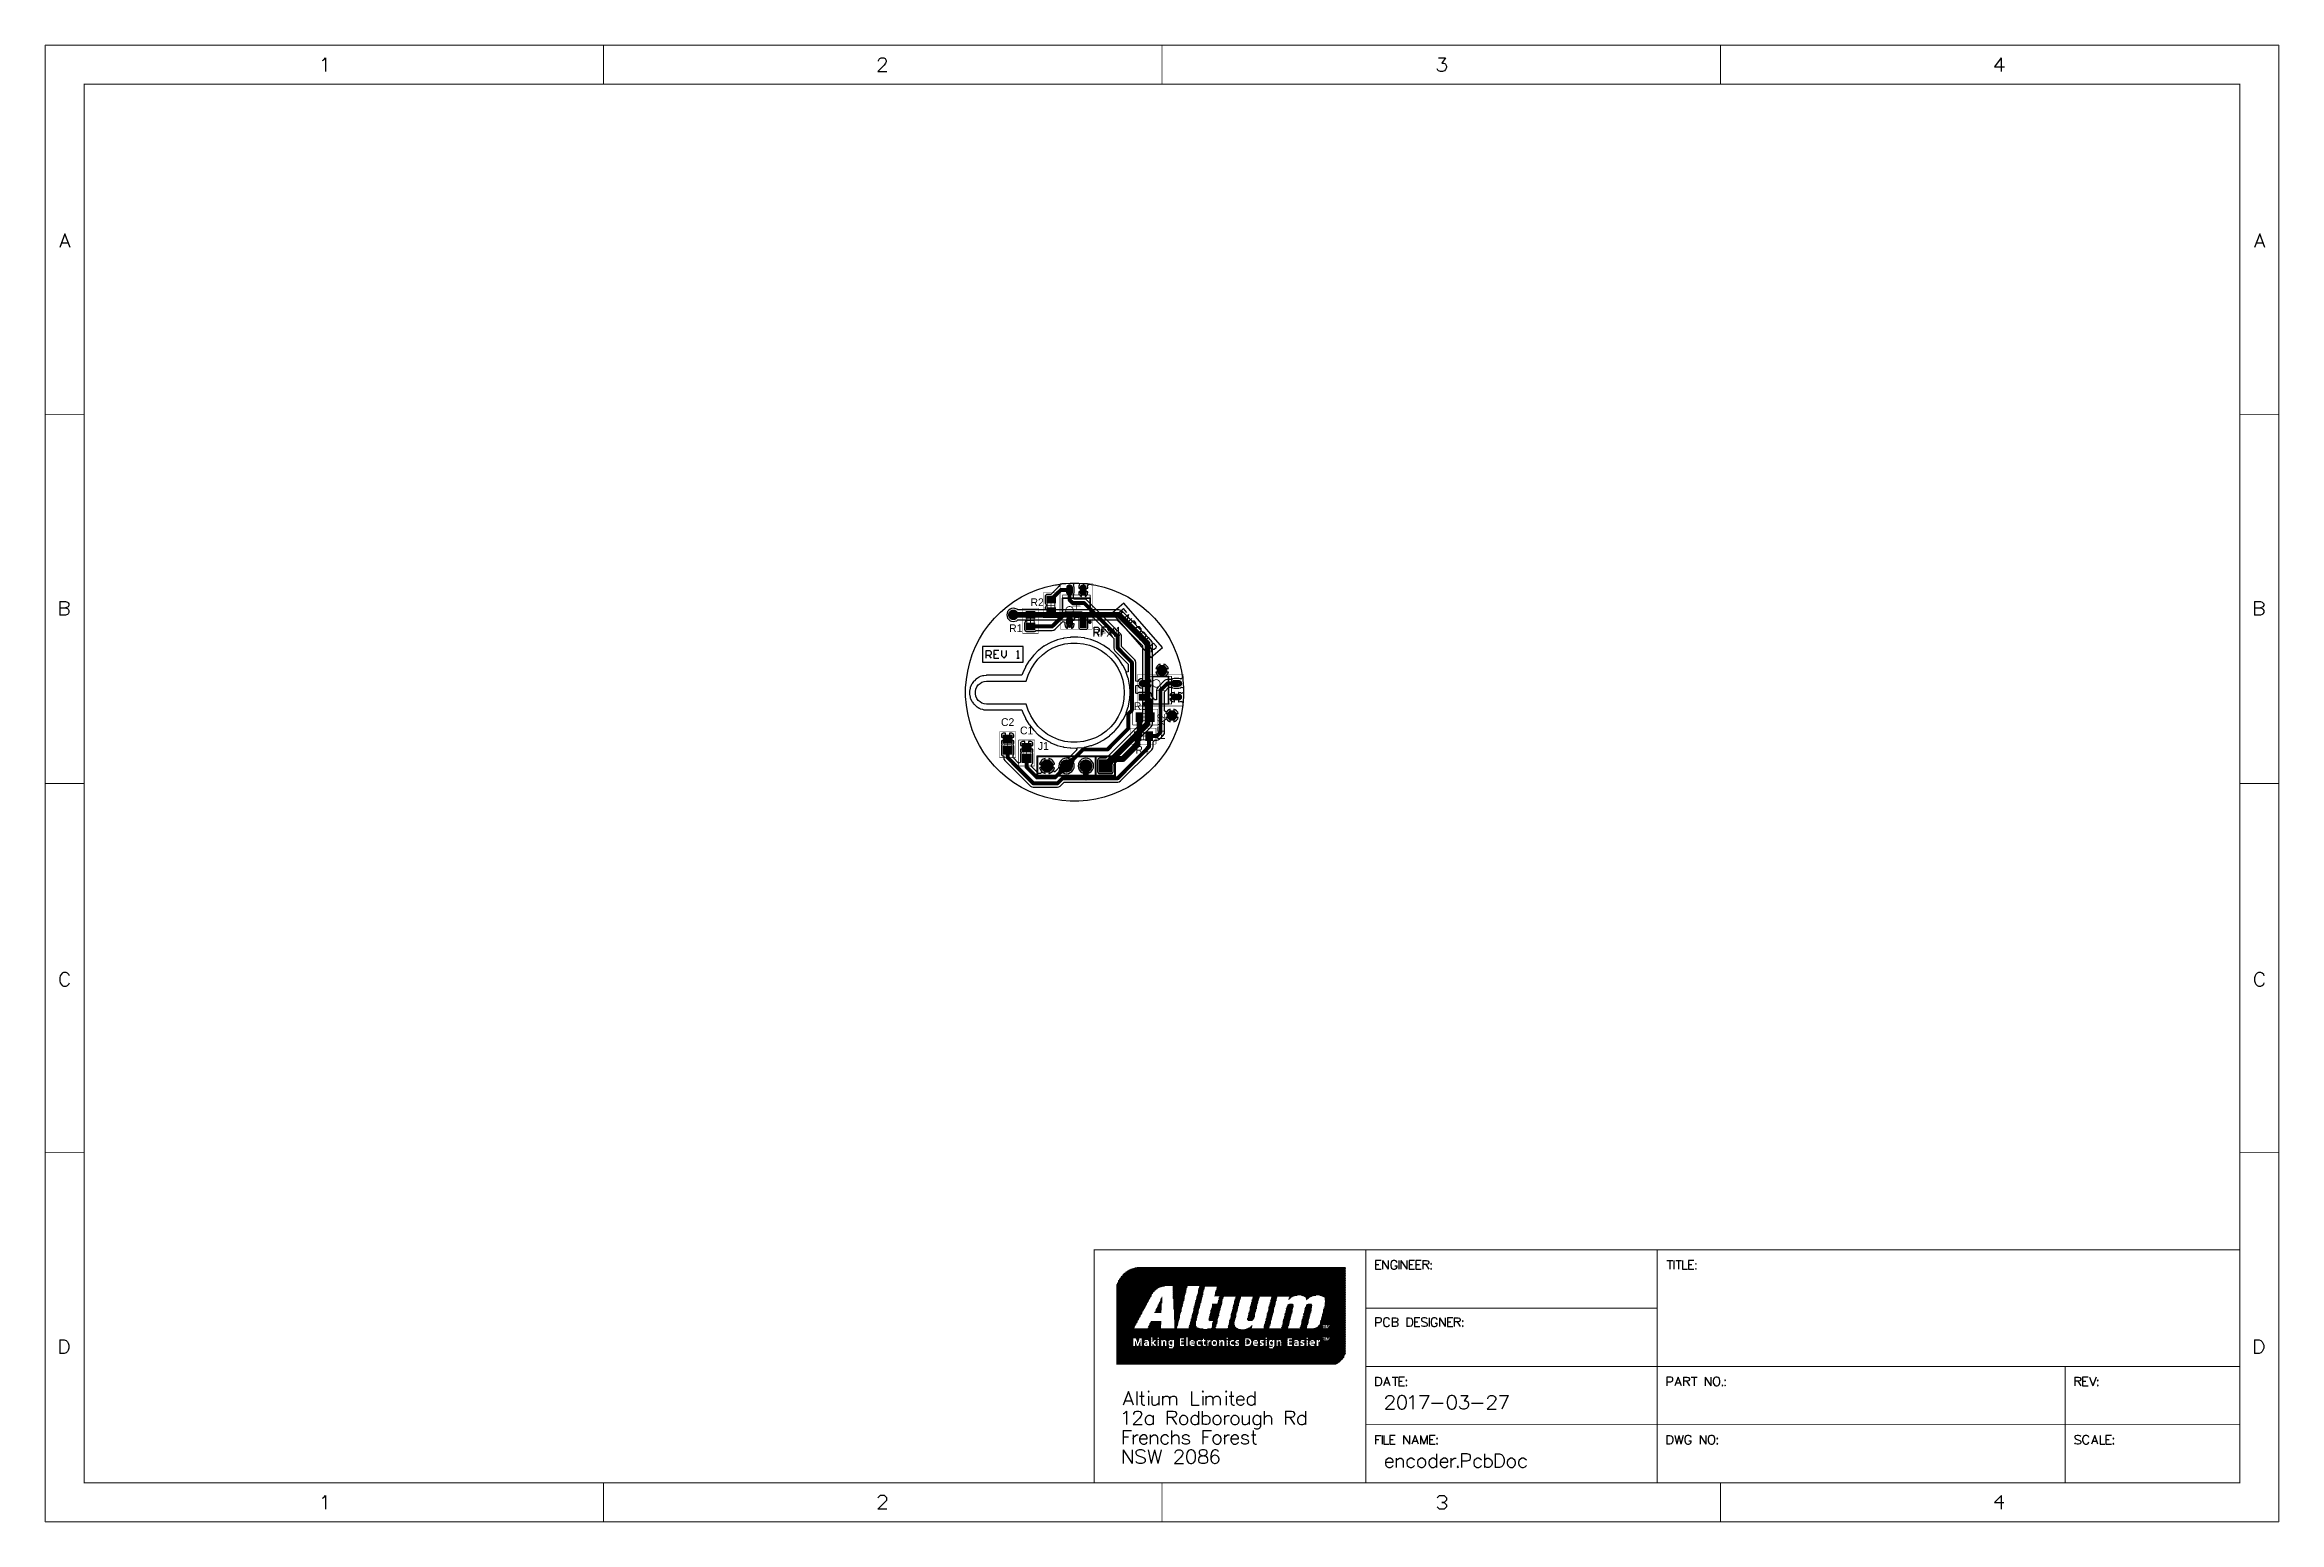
# Model space of a CAD drawing. Header units: millimetres. Extents: x 0.2 to 11.7, y 0.2 to 7.8.
import ezdxf

# ---------------------------------------------------------------- set-up
doc = ezdxf.new("R2010")
doc.units = ezdxf.units.MM
doc.header["$MEASUREMENT"] = 0
for name, color, linetype in [('BottomLayer', 5, 'Continuous'), ('BottomSolder', 6, 'Continuous'), ('Mechanical13', 56, 'Continuous'), ('Mechanical15', 56, 'Continuous'), ('Mechanical16', 56, 'Continuous'), ('MultiLayer', 9, 'Continuous'), ('TopLayer', 1, 'Continuous'), ('TopOverlay', 2, 'Continuous'), ('TopPaste', 8, 'Continuous'), ('TopSolder', 216, 'Continuous')]:
    doc.layers.add(name, color=color, linetype=linetype)

msp = doc.modelspace()

# ---------------------------------------------------------------- texts
at = {"layer": 'TopOverlay'}
for s, p in [('R2', (5.273, 4.913)), ('R1', (5.163, 4.779)), ('RFX1', (5.592, 4.756)), ('R3', (5.805, 4.378)), ('C2', (5.121, 4.296)), ('C1', (5.219, 4.253)), ('J1', (5.311, 4.173)), ('R4', (5.813, 4.153))]:
    msp.add_text(s, height=0.04, dxfattribs=at).set_placement(p)
msp.add_text('RFX2', height=0.04, rotation=90, dxfattribs=at).set_placement((5.966, 4.224))

# ---------------------------------------------------------------- blocks, each defined once
blk = doc.blocks.new('RFX4_1')
at = {"layer": 'Mechanical13', "const_width": 0.00394}
for points in [[(-0.057, -0.071), (-0.057, 0.071)], [(-0.057, 0.071), (0.057, 0.071)], [(0.057, -0.071), (0.057, 0.071)], [(-0.057, -0.071), (0.057, -0.071)]]:
    blk.add_lwpolyline(points, dxfattribs=at)
at = {"layer": 'Mechanical13'}
for points, const_width in [([(-0.058, 0.071, 1), (-0.056, 0.071, 1)], 0.00197), ([(-0.058, 0.071, 1), (-0.056, 0.071, 1)], 0.00197), ([(-0.002, 0.035, 1), (-0.041, 0.035, 1)], 0.00394), ([(-0.042, 0.035, 1), (-0.04, 0.035, 1)], 0.00197), ([(-0.003, 0.035, 1), (-0.001, 0.035, 1)], 0.00197), ([(0.056, 0.071, 1), (0.058, 0.071, 1)], 0.00197), ([(0.056, 0.071, 1), (0.058, 0.071, 1)], 0.00197), ([(-0.058, -0.071, 1), (-0.056, -0.071, 1)], 0.00197), ([(-0.058, -0.071, 1), (-0.056, -0.071, 1)], 0.00197), ([(0.056, -0.071, 1), (0.058, -0.071, 1)], 0.00197), ([(0.056, -0.071, 1), (0.058, -0.071, 1)], 0.00197)]:
    blk.add_lwpolyline(points, format="xyb", close=True, dxfattribs=dict(at, const_width=const_width))
at = {"layer": 'Mechanical15'}
for points, const_width in [([(-0.118, -0.081), (-0.118, 0.081)], 0.00197), ([(-0.118, 0.081), (0.118, 0.081)], 0.00197), ([(-0.02, 0), (0.02, 0)], 0.00394), ([(0, -0.02), (0, 0.02)], 0.00394), ([(0.118, -0.081), (0.118, 0.081)], 0.00197), ([(-0.118, -0.081), (0.118, -0.081)], 0.00197)]:
    blk.add_lwpolyline(points, dxfattribs=dict(at, const_width=const_width))
for points, const_width in [([(-0.119, 0.081, 1), (-0.118, 0.081, 1)], 0.000984), ([(-0.119, 0.081, 1), (-0.118, 0.081, 1)], 0.000984), ([(-0.021, 0, 1), (-0.019, 0, 1)], 0.00197), ([(-0.001, 0.02, 1), (0.001, 0.02, 1)], 0.00197), ([(0.019, 0, 1), (0.021, 0, 1)], 0.00197), ([(0.118, 0.081, 1), (0.119, 0.081, 1)], 0.000984), ([(0.118, 0.081, 1), (0.119, 0.081, 1)], 0.000984), ([(-0.119, -0.081, 1), (-0.118, -0.081, 1)], 0.000984), ([(-0.119, -0.081, 1), (-0.118, -0.081, 1)], 0.000984), ([(-0.001, -0.02, 1), (0.001, -0.02, 1)], 0.00197), ([(0.118, -0.081, 1), (0.119, -0.081, 1)], 0.000984), ([(0.118, -0.081, 1), (0.119, -0.081, 1)], 0.000984)]:
    blk.add_lwpolyline(points, format="xyb", close=True, dxfattribs=dict(at, const_width=const_width))
at = {"layer": 'TopLayer', "const_width": 0.0276}
for points in [[(-0.094, 0.035), (-0.071, 0.035)], [(0.071, 0.035), (0.094, 0.035)], [(0.071, -0.035), (0.094, -0.035)]]:
    blk.add_lwpolyline(points, dxfattribs=at)
at = {"layer": 'TopLayer', "const_width": 0.0138}
for points in [[(-0.101, 0.035, 1), (-0.088, 0.035, 1)], [(-0.078, 0.035, 1), (-0.064, 0.035, 1)], [(0.064, 0.035, 1), (0.078, 0.035, 1)], [(0.088, 0.035, 1), (0.101, 0.035, 1)], [(0.064, -0.035, 1), (0.078, -0.035, 1)], [(0.088, -0.035, 1), (0.101, -0.035, 1)]]:
    blk.add_lwpolyline(points, format="xyb", close=True, dxfattribs=at)
at = {"layer": 'TopLayer'}
blk.add_solid([(-0.057, -0.049), (-0.057, -0.022), (-0.108, -0.049), (-0.108, -0.022)], dxfattribs=at)
at = {"layer": 'TopOverlay', "const_width": 0.00787}
for points in [[(-0.041, -0.071), (-0.041, 0.071)], [(-0.041, 0.071), (0.041, 0.071)], [(0.041, -0.071), (0.041, 0.071)], [(-0.041, -0.071), (0.041, -0.071)]]:
    blk.add_lwpolyline(points, dxfattribs=at)
at = {"layer": 'TopOverlay'}
for points, const_width in [([(-0.043, 0.071, 1), (-0.039, 0.071, 1)], 0.00394), ([(-0.043, 0.071, 1), (-0.039, 0.071, 1)], 0.00394), ([(0.039, 0.071, 1), (0.043, 0.071, 1)], 0.00394), ([(0.039, 0.071, 1), (0.043, 0.071, 1)], 0.00394), ([(-0.078, -0.07, 1), (-0.087, -0.07, 1)], 0.00984), ([(-0.09, -0.07, 1), (-0.085, -0.07, 1)], 0.00492), ([(-0.08, -0.07, 1), (-0.075, -0.07, 1)], 0.00492), ([(-0.043, -0.071, 1), (-0.039, -0.071, 1)], 0.00394), ([(-0.043, -0.071, 1), (-0.039, -0.071, 1)], 0.00394), ([(0.039, -0.071, 1), (0.043, -0.071, 1)], 0.00394), ([(0.039, -0.071, 1), (0.043, -0.071, 1)], 0.00394)]:
    blk.add_lwpolyline(points, format="xyb", close=True, dxfattribs=dict(at, const_width=const_width))
at = {"layer": 'TopPaste', "const_width": 0.0276}
for points in [[(-0.094, 0.035), (-0.071, 0.035)], [(0.071, 0.035), (0.094, 0.035)], [(0.071, -0.035), (0.094, -0.035)]]:
    blk.add_lwpolyline(points, dxfattribs=at)
at = {"layer": 'TopPaste', "const_width": 0.0138}
for points in [[(-0.101, 0.035, 1), (-0.088, 0.035, 1)], [(-0.078, 0.035, 1), (-0.064, 0.035, 1)], [(0.064, 0.035, 1), (0.078, 0.035, 1)], [(0.088, 0.035, 1), (0.101, 0.035, 1)], [(0.064, -0.035, 1), (0.078, -0.035, 1)], [(0.088, -0.035, 1), (0.101, -0.035, 1)]]:
    blk.add_lwpolyline(points, format="xyb", close=True, dxfattribs=at)
at = {"layer": 'TopPaste'}
blk.add_solid([(-0.057, -0.049), (-0.057, -0.022), (-0.108, -0.049), (-0.108, -0.022)], dxfattribs=at)
at = {"layer": 'TopSolder', "const_width": 0.0356}
for points in [[(-0.094, 0.035), (-0.071, 0.035)], [(0.071, 0.035), (0.094, 0.035)], [(0.071, -0.035), (0.094, -0.035)]]:
    blk.add_lwpolyline(points, dxfattribs=at)
at = {"layer": 'TopSolder', "const_width": 0.0178}
for points in [[(-0.103, 0.035, 1), (-0.086, 0.035, 1)], [(-0.08, 0.035, 1), (-0.062, 0.035, 1)], [(0.062, 0.035, 1), (0.08, 0.035, 1)], [(0.086, 0.035, 1), (0.103, 0.035, 1)], [(0.062, -0.035, 1), (0.08, -0.035, 1)], [(0.086, -0.035, 1), (0.103, -0.035, 1)]]:
    blk.add_lwpolyline(points, format="xyb", close=True, dxfattribs=at)
at = {"layer": 'TopSolder'}
blk.add_solid([(-0.053, -0.053), (-0.053, -0.018), (-0.112, -0.053), (-0.112, -0.018)], dxfattribs=at)
blk = doc.blocks.new('RFX4_2')
at = {"layer": 'Mechanical13', "const_width": 0.00394}
for points in [[(-0.057, 0.071), (-0.057, -0.071)], [(-0.057, 0.071), (0.057, 0.071)], [(0.057, 0.071), (0.057, -0.071)], [(-0.057, -0.071), (0.057, -0.071)]]:
    blk.add_lwpolyline(points, dxfattribs=at)
at = {"layer": 'Mechanical13'}
for points, const_width in [([(-0.058, 0.071, 1), (-0.056, 0.071, 1)], 0.00197), ([(-0.058, 0.071, 1), (-0.056, 0.071, 1)], 0.00197), ([(-0.002, 0.035, 1), (-0.041, 0.035, 1)], 0.00394), ([(-0.042, 0.035, 1), (-0.04, 0.035, 1)], 0.00197), ([(-0.003, 0.035, 1), (-0.001, 0.035, 1)], 0.00197), ([(0.056, 0.071, 1), (0.058, 0.071, 1)], 0.00197), ([(0.056, 0.071, 1), (0.058, 0.071, 1)], 0.00197), ([(-0.058, -0.071, 1), (-0.056, -0.071, 1)], 0.00197), ([(-0.058, -0.071, 1), (-0.056, -0.071, 1)], 0.00197), ([(0.056, -0.071, 1), (0.058, -0.071, 1)], 0.00197), ([(0.056, -0.071, 1), (0.058, -0.071, 1)], 0.00197)]:
    blk.add_lwpolyline(points, format="xyb", close=True, dxfattribs=dict(at, const_width=const_width))
at = {"layer": 'Mechanical15'}
for points, const_width in [([(-0.118, 0.081), (-0.118, -0.081)], 0.00197), ([(-0.118, 0.081), (0.118, 0.081)], 0.00197), ([(-0.02, 0), (0.02, 0)], 0.00394), ([(0, 0.02), (0, -0.02)], 0.00394), ([(0.118, 0.081), (0.118, -0.081)], 0.00197), ([(-0.118, -0.081), (0.118, -0.081)], 0.00197)]:
    blk.add_lwpolyline(points, dxfattribs=dict(at, const_width=const_width))
for points, const_width in [([(-0.119, 0.081, 1), (-0.118, 0.081, 1)], 0.000984), ([(-0.119, 0.081, 1), (-0.118, 0.081, 1)], 0.000984), ([(-0.021, 0, 1), (-0.019, 0, 1)], 0.00197), ([(-0.001, 0.02, 1), (0.001, 0.02, 1)], 0.00197), ([(0.019, 0, 1), (0.021, 0, 1)], 0.00197), ([(0.118, 0.081, 1), (0.119, 0.081, 1)], 0.000984), ([(0.118, 0.081, 1), (0.119, 0.081, 1)], 0.000984), ([(-0.119, -0.081, 1), (-0.118, -0.081, 1)], 0.000984), ([(-0.119, -0.081, 1), (-0.118, -0.081, 1)], 0.000984), ([(-0.001, -0.02, 1), (0.001, -0.02, 1)], 0.00197), ([(0.118, -0.081, 1), (0.119, -0.081, 1)], 0.000984), ([(0.118, -0.081, 1), (0.119, -0.081, 1)], 0.000984)]:
    blk.add_lwpolyline(points, format="xyb", close=True, dxfattribs=dict(at, const_width=const_width))
at = {"layer": 'TopLayer', "const_width": 0.0276}
for points in [[(-0.094, 0.035), (-0.071, 0.035)], [(0.071, 0.035), (0.094, 0.035)], [(0.071, -0.035), (0.094, -0.035)]]:
    blk.add_lwpolyline(points, dxfattribs=at)
at = {"layer": 'TopLayer', "const_width": 0.0138}
for points in [[(-0.101, 0.035, 1), (-0.088, 0.035, 1)], [(-0.078, 0.035, 1), (-0.064, 0.035, 1)], [(0.064, 0.035, 1), (0.078, 0.035, 1)], [(0.088, 0.035, 1), (0.101, 0.035, 1)], [(0.064, -0.035, 1), (0.078, -0.035, 1)], [(0.088, -0.035, 1), (0.101, -0.035, 1)]]:
    blk.add_lwpolyline(points, format="xyb", close=True, dxfattribs=at)
at = {"layer": 'TopLayer'}
blk.add_solid([(-0.057, -0.049), (-0.057, -0.022), (-0.108, -0.049), (-0.108, -0.022)], dxfattribs=at)
at = {"layer": 'TopOverlay'}
for p, q in [((-0.149, -0.091), (-0.109, -0.091)), ((-0.136, -0.104), (-0.149, -0.117)), ((-0.136, -0.111), (-0.136, -0.091)), ((-0.129, -0.117), (-0.136, -0.111)), ((-0.109, -0.111), (-0.116, -0.117)), ((-0.109, -0.091), (-0.109, -0.111)), ((-0.129, -0.131), (-0.149, -0.131)), ((-0.109, -0.171), (-0.149, -0.197)), ((-0.109, -0.197), (-0.149, -0.171)), ((-0.149, -0.211), (-0.149, -0.224)), ((-0.149, -0.224), (-0.149, -0.217)), ((-0.149, -0.217), (-0.109, -0.217)), ((-0.116, -0.117), (-0.129, -0.117)), ((-0.109, -0.131), (-0.129, -0.131)), ((-0.129, -0.131), (-0.129, -0.144)), ((-0.129, -0.144), (-0.129, -0.131)), ((-0.109, -0.217), (-0.116, -0.211)), ((-0.109, -0.157), (-0.109, -0.131))]:
    blk.add_line(p, q, dxfattribs=at)
at = {"layer": 'TopOverlay', "const_width": 0.00787}
for points in [[(-0.041, 0.071), (-0.041, -0.071)], [(-0.041, 0.071), (0.041, 0.071)], [(0.041, 0.071), (0.041, -0.071)], [(-0.041, -0.071), (0.041, -0.071)]]:
    blk.add_lwpolyline(points, dxfattribs=at)
at = {"layer": 'TopOverlay'}
for points, const_width in [([(-0.043, 0.071, 1), (-0.039, 0.071, 1)], 0.00394), ([(-0.043, 0.071, 1), (-0.039, 0.071, 1)], 0.00394), ([(0.039, 0.071, 1), (0.043, 0.071, 1)], 0.00394), ([(0.039, 0.071, 1), (0.043, 0.071, 1)], 0.00394), ([(-0.078, -0.07, 1), (-0.087, -0.07, 1)], 0.00984), ([(-0.09, -0.07, 1), (-0.085, -0.07, 1)], 0.00492), ([(-0.08, -0.07, 1), (-0.075, -0.07, 1)], 0.00492), ([(-0.043, -0.071, 1), (-0.039, -0.071, 1)], 0.00394), ([(-0.043, -0.071, 1), (-0.039, -0.071, 1)], 0.00394), ([(0.039, -0.071, 1), (0.043, -0.071, 1)], 0.00394), ([(0.039, -0.071, 1), (0.043, -0.071, 1)], 0.00394)]:
    blk.add_lwpolyline(points, format="xyb", close=True, dxfattribs=dict(at, const_width=const_width))
at = {"layer": 'TopPaste', "const_width": 0.0276}
for points in [[(-0.094, 0.035), (-0.071, 0.035)], [(0.071, 0.035), (0.094, 0.035)], [(0.071, -0.035), (0.094, -0.035)]]:
    blk.add_lwpolyline(points, dxfattribs=at)
at = {"layer": 'TopPaste', "const_width": 0.0138}
for points in [[(-0.101, 0.035, 1), (-0.088, 0.035, 1)], [(-0.078, 0.035, 1), (-0.064, 0.035, 1)], [(0.064, 0.035, 1), (0.078, 0.035, 1)], [(0.088, 0.035, 1), (0.101, 0.035, 1)], [(0.064, -0.035, 1), (0.078, -0.035, 1)], [(0.088, -0.035, 1), (0.101, -0.035, 1)]]:
    blk.add_lwpolyline(points, format="xyb", close=True, dxfattribs=at)
at = {"layer": 'TopPaste'}
blk.add_solid([(-0.057, -0.049), (-0.057, -0.022), (-0.108, -0.049), (-0.108, -0.022)], dxfattribs=at)
at = {"layer": 'TopSolder', "const_width": 0.0356}
for points in [[(-0.094, 0.035), (-0.071, 0.035)], [(0.071, 0.035), (0.094, 0.035)], [(0.071, -0.035), (0.094, -0.035)]]:
    blk.add_lwpolyline(points, dxfattribs=at)
at = {"layer": 'TopSolder', "const_width": 0.0178}
for points in [[(-0.103, 0.035, 1), (-0.086, 0.035, 1)], [(-0.08, 0.035, 1), (-0.062, 0.035, 1)], [(0.062, 0.035, 1), (0.08, 0.035, 1)], [(0.086, 0.035, 1), (0.103, 0.035, 1)], [(0.062, -0.035, 1), (0.08, -0.035, 1)], [(0.086, -0.035, 1), (0.103, -0.035, 1)]]:
    blk.add_lwpolyline(points, format="xyb", close=True, dxfattribs=at)
at = {"layer": 'TopSolder'}
blk.add_solid([(-0.053, -0.053), (-0.053, -0.018), (-0.112, -0.053), (-0.112, -0.018)], dxfattribs=at)
blk = doc.blocks.new('RESC1608X06M_3')
at = {"layer": 'Mechanical13', "const_width": 0.00394}
for points in [[(-0.033, 0.019), (-0.033, -0.019)], [(0.033, 0.019), (-0.033, 0.019)], [(0.033, 0.019), (0.033, -0.019)], [(0.033, -0.019), (-0.033, -0.019)]]:
    blk.add_lwpolyline(points, dxfattribs=at)
at = {"layer": 'Mechanical13', "const_width": 0.00197}
for points in [[(-0.034, 0.019, 1), (-0.032, 0.019, 1)], [(-0.034, 0.019, 1), (-0.032, 0.019, 1)], [(0.032, 0.019, 1), (0.034, 0.019, 1)], [(0.032, 0.019, 1), (0.034, 0.019, 1)], [(-0.034, -0.019, 1), (-0.032, -0.019, 1)], [(-0.034, -0.019, 1), (-0.032, -0.019, 1)], [(0.032, -0.019, 1), (0.034, -0.019, 1)], [(0.032, -0.019, 1), (0.034, -0.019, 1)]]:
    blk.add_lwpolyline(points, format="xyb", close=True, dxfattribs=at)
at = {"layer": 'Mechanical15'}
for points, const_width in [([(-0.065, 0.041), (-0.065, -0.041)], 0.00197), ([(0.065, 0.041), (-0.065, 0.041)], 0.00197), ([(0.019, 0), (-0.019, 0)], 0.00394), ([(0, 0.019), (0, -0.019)], 0.00394), ([(0.065, 0.041), (0.065, -0.041)], 0.00197), ([(0.065, -0.041), (-0.065, -0.041)], 0.00197)]:
    blk.add_lwpolyline(points, dxfattribs=dict(at, const_width=const_width))
for points, const_width in [([(-0.065, 0.041, 1), (-0.064, 0.041, 1)], 0.000984), ([(-0.065, 0.041, 1), (-0.064, 0.041, 1)], 0.000984), ([(-0.02, 0, 1), (-0.018, 0, 1)], 0.00197), ([(-0.001, 0.019, 1), (0.001, 0.019, 1)], 0.00197), ([(0.018, 0, 1), (0.02, 0, 1)], 0.00197), ([(0.064, 0.041, 1), (0.065, 0.041, 1)], 0.000984), ([(0.064, 0.041, 1), (0.065, 0.041, 1)], 0.000984), ([(-0.065, -0.041, 1), (-0.064, -0.041, 1)], 0.000984), ([(-0.065, -0.041, 1), (-0.064, -0.041, 1)], 0.000984), ([(-0.001, -0.019, 1), (0.001, -0.019, 1)], 0.00197), ([(0.064, -0.041, 1), (0.065, -0.041, 1)], 0.000984), ([(0.064, -0.041, 1), (0.065, -0.041, 1)], 0.000984)]:
    blk.add_lwpolyline(points, format="xyb", close=True, dxfattribs=dict(at, const_width=const_width))
at = {"layer": 'TopLayer'}
for points in [[(-0.014, -0.021), (-0.014, 0.021), (-0.045, -0.021), (-0.045, 0.021)], [(0.045, -0.021), (0.045, 0.021), (0.014, -0.021), (0.014, 0.021)]]:
    blk.add_solid(points, dxfattribs=at)
at = {"layer": 'TopPaste'}
for points in [[(-0.014, -0.021), (-0.014, 0.021), (-0.045, -0.021), (-0.045, 0.021)], [(0.045, -0.021), (0.045, 0.021), (0.014, -0.021), (0.014, 0.021)]]:
    blk.add_solid(points, dxfattribs=at)
at = {"layer": 'TopSolder'}
for points in [[(-0.01, -0.025), (-0.01, 0.025), (-0.049, -0.025), (-0.049, 0.025)], [(0.049, -0.025), (0.049, 0.025), (0.01, -0.025), (0.01, 0.025)]]:
    blk.add_solid(points, dxfattribs=at)
blk = doc.blocks.new('RESC1608X06M_4')
at = {"layer": 'Mechanical13', "const_width": 0.00394}
for points in [[(-0.033, 0.019), (-0.033, -0.019)], [(0.033, 0.019), (-0.033, 0.019)], [(0.033, 0.019), (0.033, -0.019)], [(0.033, -0.019), (-0.033, -0.019)]]:
    blk.add_lwpolyline(points, dxfattribs=at)
at = {"layer": 'Mechanical13', "const_width": 0.00197}
for points in [[(-0.034, 0.019, 1), (-0.032, 0.019, 1)], [(-0.034, 0.019, 1), (-0.032, 0.019, 1)], [(0.032, 0.019, 1), (0.034, 0.019, 1)], [(0.032, 0.019, 1), (0.034, 0.019, 1)], [(-0.034, -0.019, 1), (-0.032, -0.019, 1)], [(-0.034, -0.019, 1), (-0.032, -0.019, 1)], [(0.032, -0.019, 1), (0.034, -0.019, 1)], [(0.032, -0.019, 1), (0.034, -0.019, 1)]]:
    blk.add_lwpolyline(points, format="xyb", close=True, dxfattribs=at)
at = {"layer": 'Mechanical15'}
for points, const_width in [([(-0.065, 0.041), (-0.065, -0.041)], 0.00197), ([(0.065, 0.041), (-0.065, 0.041)], 0.00197), ([(0.019, 0), (-0.019, 0)], 0.00394), ([(0, 0.019), (0, -0.019)], 0.00394), ([(0.065, 0.041), (0.065, -0.041)], 0.00197), ([(0.065, -0.041), (-0.065, -0.041)], 0.00197)]:
    blk.add_lwpolyline(points, dxfattribs=dict(at, const_width=const_width))
for points, const_width in [([(-0.065, 0.041, 1), (-0.064, 0.041, 1)], 0.000984), ([(-0.065, 0.041, 1), (-0.064, 0.041, 1)], 0.000984), ([(-0.02, 0, 1), (-0.018, 0, 1)], 0.00197), ([(-0.001, 0.019, 1), (0.001, 0.019, 1)], 0.00197), ([(0.018, 0, 1), (0.02, 0, 1)], 0.00197), ([(0.064, 0.041, 1), (0.065, 0.041, 1)], 0.000984), ([(0.064, 0.041, 1), (0.065, 0.041, 1)], 0.000984), ([(-0.065, -0.041, 1), (-0.064, -0.041, 1)], 0.000984), ([(-0.065, -0.041, 1), (-0.064, -0.041, 1)], 0.000984), ([(-0.001, -0.019, 1), (0.001, -0.019, 1)], 0.00197), ([(0.064, -0.041, 1), (0.065, -0.041, 1)], 0.000984), ([(0.064, -0.041, 1), (0.065, -0.041, 1)], 0.000984)]:
    blk.add_lwpolyline(points, format="xyb", close=True, dxfattribs=dict(at, const_width=const_width))
at = {"layer": 'TopLayer'}
for points in [[(-0.014, -0.021), (-0.014, 0.021), (-0.045, -0.021), (-0.045, 0.021)], [(0.045, -0.021), (0.045, 0.021), (0.014, -0.021), (0.014, 0.021)]]:
    blk.add_solid(points, dxfattribs=at)
at = {"layer": 'TopPaste'}
for points in [[(-0.014, -0.021), (-0.014, 0.021), (-0.045, -0.021), (-0.045, 0.021)], [(0.045, -0.021), (0.045, 0.021), (0.014, -0.021), (0.014, 0.021)]]:
    blk.add_solid(points, dxfattribs=at)
at = {"layer": 'TopSolder'}
for points in [[(-0.01, -0.025), (-0.01, 0.025), (-0.049, -0.025), (-0.049, 0.025)], [(0.049, -0.025), (0.049, 0.025), (0.01, -0.025), (0.01, 0.025)]]:
    blk.add_solid(points, dxfattribs=at)
blk = doc.blocks.new('RESC1608X06M_5')
at = {"layer": 'Mechanical13', "const_width": 0.00394}
for points in [[(-0.033, -0.019), (-0.033, 0.019)], [(0.033, 0.019), (-0.033, 0.019)], [(0.033, -0.019), (0.033, 0.019)], [(0.033, -0.019), (-0.033, -0.019)]]:
    blk.add_lwpolyline(points, dxfattribs=at)
at = {"layer": 'Mechanical13', "const_width": 0.00197}
for points in [[(-0.034, 0.019, 1), (-0.032, 0.019, 1)], [(-0.034, 0.019, 1), (-0.032, 0.019, 1)], [(0.032, 0.019, 1), (0.034, 0.019, 1)], [(0.032, 0.019, 1), (0.034, 0.019, 1)], [(-0.034, -0.019, 1), (-0.032, -0.019, 1)], [(-0.034, -0.019, 1), (-0.032, -0.019, 1)], [(0.032, -0.019, 1), (0.034, -0.019, 1)], [(0.032, -0.019, 1), (0.034, -0.019, 1)]]:
    blk.add_lwpolyline(points, format="xyb", close=True, dxfattribs=at)
at = {"layer": 'Mechanical15'}
for points, const_width in [([(-0.065, -0.041), (-0.065, 0.041)], 0.00197), ([(0.065, 0.041), (-0.065, 0.041)], 0.00197), ([(0.019, 0), (-0.019, 0)], 0.00394), ([(0, -0.019), (0, 0.019)], 0.00394), ([(0.065, -0.041), (0.065, 0.041)], 0.00197), ([(0.065, -0.041), (-0.065, -0.041)], 0.00197)]:
    blk.add_lwpolyline(points, dxfattribs=dict(at, const_width=const_width))
for points, const_width in [([(-0.065, 0.041, 1), (-0.064, 0.041, 1)], 0.000984), ([(-0.065, 0.041, 1), (-0.064, 0.041, 1)], 0.000984), ([(-0.02, 0, 1), (-0.018, 0, 1)], 0.00197), ([(-0.001, 0.019, 1), (0.001, 0.019, 1)], 0.00197), ([(0.018, 0, 1), (0.02, 0, 1)], 0.00197), ([(0.064, 0.041, 1), (0.065, 0.041, 1)], 0.000984), ([(0.064, 0.041, 1), (0.065, 0.041, 1)], 0.000984), ([(-0.065, -0.041, 1), (-0.064, -0.041, 1)], 0.000984), ([(-0.065, -0.041, 1), (-0.064, -0.041, 1)], 0.000984), ([(-0.001, -0.019, 1), (0.001, -0.019, 1)], 0.00197), ([(0.064, -0.041, 1), (0.065, -0.041, 1)], 0.000984), ([(0.064, -0.041, 1), (0.065, -0.041, 1)], 0.000984)]:
    blk.add_lwpolyline(points, format="xyb", close=True, dxfattribs=dict(at, const_width=const_width))
at = {"layer": 'TopLayer'}
for points in [[(-0.014, -0.021), (-0.014, 0.021), (-0.045, -0.021), (-0.045, 0.021)], [(0.045, -0.021), (0.045, 0.021), (0.014, -0.021), (0.014, 0.021)]]:
    blk.add_solid(points, dxfattribs=at)
at = {"layer": 'TopPaste'}
for points in [[(-0.014, -0.021), (-0.014, 0.021), (-0.045, -0.021), (-0.045, 0.021)], [(0.045, -0.021), (0.045, 0.021), (0.014, -0.021), (0.014, 0.021)]]:
    blk.add_solid(points, dxfattribs=at)
at = {"layer": 'TopSolder'}
for points in [[(-0.01, -0.025), (-0.01, 0.025), (-0.049, -0.025), (-0.049, 0.025)], [(0.049, -0.025), (0.049, 0.025), (0.01, -0.025), (0.01, 0.025)]]:
    blk.add_solid(points, dxfattribs=at)
blk = doc.blocks.new('RESC1608X06M_6')
at = {"layer": 'Mechanical13', "const_width": 0.00394}
for points in [[(-0.033, 0.019), (-0.033, -0.019)], [(-0.033, 0.019), (0.033, 0.019)], [(0.033, 0.019), (0.033, -0.019)], [(-0.033, -0.019), (0.033, -0.019)]]:
    blk.add_lwpolyline(points, dxfattribs=at)
at = {"layer": 'Mechanical13', "const_width": 0.00197}
for points in [[(-0.034, 0.019, 1), (-0.032, 0.019, 1)], [(-0.034, 0.019, 1), (-0.032, 0.019, 1)], [(0.032, 0.019, 1), (0.034, 0.019, 1)], [(0.032, 0.019, 1), (0.034, 0.019, 1)], [(-0.034, -0.019, 1), (-0.032, -0.019, 1)], [(-0.034, -0.019, 1), (-0.032, -0.019, 1)], [(0.032, -0.019, 1), (0.034, -0.019, 1)], [(0.032, -0.019, 1), (0.034, -0.019, 1)]]:
    blk.add_lwpolyline(points, format="xyb", close=True, dxfattribs=at)
at = {"layer": 'Mechanical15'}
for points, const_width in [([(-0.065, 0.041), (-0.065, -0.041)], 0.00197), ([(-0.065, 0.041), (0.065, 0.041)], 0.00197), ([(-0.019, 0), (0.019, 0)], 0.00394), ([(0, 0.019), (0, -0.019)], 0.00394), ([(0.065, 0.041), (0.065, -0.041)], 0.00197), ([(-0.065, -0.041), (0.065, -0.041)], 0.00197)]:
    blk.add_lwpolyline(points, dxfattribs=dict(at, const_width=const_width))
for points, const_width in [([(-0.065, 0.041, 1), (-0.064, 0.041, 1)], 0.000984), ([(-0.065, 0.041, 1), (-0.064, 0.041, 1)], 0.000984), ([(-0.02, 0, 1), (-0.018, 0, 1)], 0.00197), ([(-0.001, 0.019, 1), (0.001, 0.019, 1)], 0.00197), ([(0.018, 0, 1), (0.02, 0, 1)], 0.00197), ([(0.064, 0.041, 1), (0.065, 0.041, 1)], 0.000984), ([(0.064, 0.041, 1), (0.065, 0.041, 1)], 0.000984), ([(-0.065, -0.041, 1), (-0.064, -0.041, 1)], 0.000984), ([(-0.065, -0.041, 1), (-0.064, -0.041, 1)], 0.000984), ([(-0.001, -0.019, 1), (0.001, -0.019, 1)], 0.00197), ([(0.064, -0.041, 1), (0.065, -0.041, 1)], 0.000984), ([(0.064, -0.041, 1), (0.065, -0.041, 1)], 0.000984)]:
    blk.add_lwpolyline(points, format="xyb", close=True, dxfattribs=dict(at, const_width=const_width))
at = {"layer": 'TopLayer'}
for points in [[(-0.014, -0.021), (-0.014, 0.021), (-0.045, -0.021), (-0.045, 0.021)], [(0.045, -0.021), (0.045, 0.021), (0.014, -0.021), (0.014, 0.021)]]:
    blk.add_solid(points, dxfattribs=at)
at = {"layer": 'TopPaste'}
for points in [[(-0.014, -0.021), (-0.014, 0.021), (-0.045, -0.021), (-0.045, 0.021)], [(0.045, -0.021), (0.045, 0.021), (0.014, -0.021), (0.014, 0.021)]]:
    blk.add_solid(points, dxfattribs=at)
at = {"layer": 'TopSolder'}
for points in [[(-0.01, -0.025), (-0.01, 0.025), (-0.049, -0.025), (-0.049, 0.025)], [(0.049, -0.025), (0.049, 0.025), (0.01, -0.025), (0.01, 0.025)]]:
    blk.add_solid(points, dxfattribs=at)
blk = doc.blocks.new('HEADER_1X4_7')
at = {"layer": 'BottomLayer', "const_width": 0.0295}
for points in [[(-0.065, 0, 1), (-0.035, 0, 1)], [(0.035, 0, 1), (0.065, 0, 1)], [(0.135, 0, 1), (0.165, 0, 1)]]:
    blk.add_lwpolyline(points, format="xyb", close=True, dxfattribs=at)
at = {"layer": 'BottomLayer'}
blk.add_solid([(-0.18, -0.03), (-0.12, -0.03), (-0.18, 0.03), (-0.12, 0.03)], dxfattribs=at)
at = {"layer": 'BottomSolder', "const_width": 0.0335}
for points in [[(-0.067, 0, 1), (-0.033, 0, 1)], [(0.033, 0, 1), (0.067, 0, 1)], [(0.133, 0, 1), (0.167, 0, 1)]]:
    blk.add_lwpolyline(points, format="xyb", close=True, dxfattribs=at)
at = {"layer": 'BottomSolder'}
blk.add_solid([(-0.184, -0.034), (-0.116, -0.034), (-0.184, 0.034), (-0.116, 0.034)], dxfattribs=at)
at = {"layer": 'MultiLayer', "const_width": 0.0295}
for points in [[(-0.065, 0, 1), (-0.035, 0, 1)], [(0.035, 0, 1), (0.065, 0, 1)], [(0.135, 0, 1), (0.165, 0, 1)]]:
    blk.add_lwpolyline(points, format="xyb", close=True, dxfattribs=at)
at = {"layer": 'MultiLayer'}
blk.add_solid([(-0.18, -0.03), (-0.12, -0.03), (-0.18, 0.03), (-0.12, 0.03)], dxfattribs=at)
at = {"layer": 'TopLayer', "const_width": 0.0295}
for points in [[(-0.065, 0, 1), (-0.035, 0, 1)], [(0.035, 0, 1), (0.065, 0, 1)], [(0.135, 0, 1), (0.165, 0, 1)]]:
    blk.add_lwpolyline(points, format="xyb", close=True, dxfattribs=at)
at = {"layer": 'TopLayer'}
blk.add_solid([(-0.18, -0.03), (-0.12, -0.03), (-0.18, 0.03), (-0.12, 0.03)], dxfattribs=at)
at = {"layer": 'TopOverlay', "const_width": 0.01}
for points in [[(-0.2, 0.05), (-0.2, -0.05)], [(0.2, 0.05), (-0.2, 0.05)], [(-0.1, 0.05), (-0.1, -0.05)], [(0.2, 0.05), (0.2, -0.05)], [(0.2, -0.05), (-0.2, -0.05)]]:
    blk.add_lwpolyline(points, dxfattribs=at)
at = {"layer": 'TopOverlay', "const_width": 0.005}
for points in [[(-0.203, 0.05, 1), (-0.198, 0.05, 1)], [(-0.203, 0.05, 1), (-0.198, 0.05, 1)], [(-0.102, 0.05, 1), (-0.098, 0.05, 1)], [(0.198, 0.05, 1), (0.203, 0.05, 1)], [(0.198, 0.05, 1), (0.203, 0.05, 1)], [(-0.203, -0.05, 1), (-0.198, -0.05, 1)], [(-0.203, -0.05, 1), (-0.198, -0.05, 1)], [(-0.102, -0.05, 1), (-0.098, -0.05, 1)], [(0.198, -0.05, 1), (0.203, -0.05, 1)], [(0.198, -0.05, 1), (0.203, -0.05, 1)]]:
    blk.add_lwpolyline(points, format="xyb", close=True, dxfattribs=at)
at = {"layer": 'TopSolder', "const_width": 0.0335}
for points in [[(-0.067, 0, 1), (-0.033, 0, 1)], [(0.033, 0, 1), (0.067, 0, 1)], [(0.133, 0, 1), (0.167, 0, 1)]]:
    blk.add_lwpolyline(points, format="xyb", close=True, dxfattribs=at)
at = {"layer": 'TopSolder'}
blk.add_solid([(-0.184, -0.034), (-0.116, -0.034), (-0.184, 0.034), (-0.116, 0.034)], dxfattribs=at)
blk = doc.blocks.new('CAPC1608X08M_8')
at = {"layer": 'Mechanical13', "const_width": 0.00394}
for points in [[(0.034, 0.019), (-0.034, 0.019)], [(-0.034, -0.019), (-0.034, 0.019)], [(0.034, -0.019), (0.034, 0.019)], [(0.034, -0.019), (-0.034, -0.019)]]:
    blk.add_lwpolyline(points, dxfattribs=at)
at = {"layer": 'Mechanical13', "const_width": 0.00197}
for points in [[(-0.035, 0.019, 1), (-0.033, 0.019, 1)], [(-0.035, 0.019, 1), (-0.033, 0.019, 1)], [(0.033, 0.019, 1), (0.035, 0.019, 1)], [(0.033, 0.019, 1), (0.035, 0.019, 1)], [(-0.035, -0.019, 1), (-0.033, -0.019, 1)], [(-0.035, -0.019, 1), (-0.033, -0.019, 1)], [(0.033, -0.019, 1), (0.035, -0.019, 1)], [(0.033, -0.019, 1), (0.035, -0.019, 1)]]:
    blk.add_lwpolyline(points, format="xyb", close=True, dxfattribs=at)
at = {"layer": 'Mechanical15'}
for points, const_width in [([(0.067, 0.041), (-0.067, 0.041)], 0.00197), ([(-0.067, -0.041), (-0.067, 0.041)], 0.00197), ([(0.019, 0), (-0.019, 0)], 0.00394), ([(0, -0.019), (0, 0.019)], 0.00394), ([(0.067, -0.041), (0.067, 0.041)], 0.00197), ([(0.067, -0.041), (-0.067, -0.041)], 0.00197)]:
    blk.add_lwpolyline(points, dxfattribs=dict(at, const_width=const_width))
for points, const_width in [([(-0.067, 0.041, 1), (-0.066, 0.041, 1)], 0.000984), ([(-0.067, 0.041, 1), (-0.066, 0.041, 1)], 0.000984), ([(-0.02, 0, 1), (-0.018, 0, 1)], 0.00197), ([(-0.001, 0.019, 1), (0.001, 0.019, 1)], 0.00197), ([(0.018, 0, 1), (0.02, 0, 1)], 0.00197), ([(0.066, 0.041, 1), (0.067, 0.041, 1)], 0.000984), ([(0.066, 0.041, 1), (0.067, 0.041, 1)], 0.000984), ([(-0.067, -0.041, 1), (-0.066, -0.041, 1)], 0.000984), ([(-0.067, -0.041, 1), (-0.066, -0.041, 1)], 0.000984), ([(-0.001, -0.019, 1), (0.001, -0.019, 1)], 0.00197), ([(0.066, -0.041, 1), (0.067, -0.041, 1)], 0.000984), ([(0.066, -0.041, 1), (0.067, -0.041, 1)], 0.000984)]:
    blk.add_lwpolyline(points, format="xyb", close=True, dxfattribs=dict(at, const_width=const_width))
at = {"layer": 'TopLayer'}
for points in [[(-0.009, -0.022), (-0.009, 0.022), (-0.048, -0.022), (-0.048, 0.022)], [(0.048, -0.022), (0.048, 0.022), (0.009, -0.022), (0.009, 0.022)]]:
    blk.add_solid(points, dxfattribs=at)
at = {"layer": 'TopPaste'}
for points in [[(-0.009, -0.022), (-0.009, 0.022), (-0.048, -0.022), (-0.048, 0.022)], [(0.048, -0.022), (0.048, 0.022), (0.009, -0.022), (0.009, 0.022)]]:
    blk.add_solid(points, dxfattribs=at)
at = {"layer": 'TopSolder'}
for points in [[(-0.005, -0.026), (-0.005, 0.026), (-0.052, -0.026), (-0.052, 0.026)], [(0.052, -0.026), (0.052, 0.026), (0.005, -0.026), (0.005, 0.026)]]:
    blk.add_solid(points, dxfattribs=at)
blk = doc.blocks.new('CAPC1608X08M_9')
at = {"layer": 'Mechanical13', "const_width": 0.00394}
for points in [[(0.034, 0.019), (-0.034, 0.019)], [(-0.034, -0.019), (-0.034, 0.019)], [(0.034, -0.019), (0.034, 0.019)], [(0.034, -0.019), (-0.034, -0.019)]]:
    blk.add_lwpolyline(points, dxfattribs=at)
at = {"layer": 'Mechanical13', "const_width": 0.00197}
for points in [[(-0.035, 0.019, 1), (-0.033, 0.019, 1)], [(-0.035, 0.019, 1), (-0.033, 0.019, 1)], [(0.033, 0.019, 1), (0.035, 0.019, 1)], [(0.033, 0.019, 1), (0.035, 0.019, 1)], [(-0.035, -0.019, 1), (-0.033, -0.019, 1)], [(-0.035, -0.019, 1), (-0.033, -0.019, 1)], [(0.033, -0.019, 1), (0.035, -0.019, 1)], [(0.033, -0.019, 1), (0.035, -0.019, 1)]]:
    blk.add_lwpolyline(points, format="xyb", close=True, dxfattribs=at)
at = {"layer": 'Mechanical15'}
for points, const_width in [([(0.067, 0.041), (-0.067, 0.041)], 0.00197), ([(-0.067, -0.041), (-0.067, 0.041)], 0.00197), ([(0.019, 0), (-0.019, 0)], 0.00394), ([(0, -0.019), (0, 0.019)], 0.00394), ([(0.067, -0.041), (0.067, 0.041)], 0.00197), ([(0.067, -0.041), (-0.067, -0.041)], 0.00197)]:
    blk.add_lwpolyline(points, dxfattribs=dict(at, const_width=const_width))
for points, const_width in [([(-0.067, 0.041, 1), (-0.066, 0.041, 1)], 0.000984), ([(-0.067, 0.041, 1), (-0.066, 0.041, 1)], 0.000984), ([(-0.02, 0, 1), (-0.018, 0, 1)], 0.00197), ([(-0.001, 0.019, 1), (0.001, 0.019, 1)], 0.00197), ([(0.018, 0, 1), (0.02, 0, 1)], 0.00197), ([(0.066, 0.041, 1), (0.067, 0.041, 1)], 0.000984), ([(0.066, 0.041, 1), (0.067, 0.041, 1)], 0.000984), ([(-0.067, -0.041, 1), (-0.066, -0.041, 1)], 0.000984), ([(-0.067, -0.041, 1), (-0.066, -0.041, 1)], 0.000984), ([(-0.001, -0.019, 1), (0.001, -0.019, 1)], 0.00197), ([(0.066, -0.041, 1), (0.067, -0.041, 1)], 0.000984), ([(0.066, -0.041, 1), (0.067, -0.041, 1)], 0.000984)]:
    blk.add_lwpolyline(points, format="xyb", close=True, dxfattribs=dict(at, const_width=const_width))
at = {"layer": 'TopLayer'}
for points in [[(-0.009, -0.022), (-0.009, 0.022), (-0.048, -0.022), (-0.048, 0.022)], [(0.048, -0.022), (0.048, 0.022), (0.009, -0.022), (0.009, 0.022)]]:
    blk.add_solid(points, dxfattribs=at)
at = {"layer": 'TopPaste'}
for points in [[(-0.009, -0.022), (-0.009, 0.022), (-0.048, -0.022), (-0.048, 0.022)], [(0.048, -0.022), (0.048, 0.022), (0.009, -0.022), (0.009, 0.022)]]:
    blk.add_solid(points, dxfattribs=at)
at = {"layer": 'TopSolder'}
for points in [[(-0.005, -0.026), (-0.005, 0.026), (-0.052, -0.026), (-0.052, 0.026)], [(0.052, -0.026), (0.052, 0.026), (0.005, -0.026), (0.005, 0.026)]]:
    blk.add_solid(points, dxfattribs=at)

# ---------------------------------------------------------------- linework, layer by layer
at = {"layer": 'BottomLayer'}
for p, q in [((5.188, 4.937), (5.226, 4.96)), ((5.226, 4.96), (5.265, 4.98)), ((5.265, 4.98), (5.306, 4.997)), ((5.306, 4.997), (5.348, 5.01)), ((5.348, 5.01), (5.391, 5.02)), ((5.391, 5.02), (5.434, 5.027)), ((5.434, 5.027), (5.478, 5.031)), ((5.478, 5.031), (5.522, 5.031)), ((5.522, 5.031), (5.566, 5.027)), ((5.566, 5.027), (5.609, 5.02)), ((5.609, 5.02), (5.652, 5.01)), ((5.652, 5.01), (5.694, 4.997)), ((5.694, 4.997), (5.735, 4.98)), ((5.735, 4.98), (5.774, 4.96)), ((5.774, 4.96), (5.812, 4.937)), ((5.059, 4.817), (5.088, 4.851)), ((5.088, 4.851), (5.119, 4.882)), ((5.119, 4.882), (5.153, 4.911)), ((5.152, 4.877), (5.151, 4.868)), ((5.151, 4.868), (5.152, 4.859)), ((5.155, 4.885), (5.152, 4.877)), ((5.152, 4.859), (5.155, 4.851)), ((5.153, 4.911), (5.188, 4.937)), ((5.161, 4.892), (5.155, 4.885)), ((5.155, 4.851), (5.161, 4.844)), ((5.168, 4.897), (5.161, 4.892)), ((5.161, 4.844), (5.168, 4.838)), ((5.176, 4.901), (5.168, 4.897)), ((5.168, 4.838), (5.176, 4.835)), ((5.185, 4.902), (5.176, 4.901)), ((5.176, 4.835), (5.185, 4.834)), ((5.193, 4.901), (5.185, 4.902)), ((5.185, 4.834), (5.193, 4.835)), ((5.202, 4.897), (5.193, 4.901)), ((5.193, 4.835), (5.202, 4.838)), ((5.207, 4.893), (5.202, 4.897)), ((5.202, 4.838), (5.207, 4.843)), ((5.728, 4.893), (5.207, 4.893)), ((5.207, 4.843), (5.717, 4.843)), ((5.717, 4.843), (5.85, 4.71)), ((5.738, 4.891), (5.728, 4.893)), ((5.746, 4.886), (5.738, 4.891)), ((5.893, 4.738), (5.746, 4.886)), ((5.812, 4.937), (5.847, 4.911)), ((5.847, 4.911), (5.881, 4.882)), ((5.881, 4.882), (5.912, 4.851)), ((5.912, 4.851), (5.941, 4.817)), ((4.99, 4.705), (5.01, 4.744)), ((5.01, 4.744), (5.033, 4.782)), ((5.033, 4.782), (5.059, 4.817)), ((5.374, 4.724), (5.345, 4.708)), ((5.375, 4.724), (5.374, 4.724)), ((5.377, 4.725), (5.375, 4.724)), ((5.407, 4.738), (5.377, 4.725)), ((5.409, 4.738), (5.407, 4.738)), ((5.41, 4.739), (5.409, 4.738)), ((5.442, 4.747), (5.41, 4.739)), ((5.443, 4.747), (5.442, 4.747)), ((5.445, 4.748), (5.443, 4.747)), ((5.477, 4.752), (5.445, 4.748)), ((5.479, 4.752), (5.477, 4.752)), ((5.481, 4.753), (5.479, 4.752)), ((5.513, 4.753), (5.481, 4.753)), ((5.515, 4.753), (5.513, 4.753)), ((5.517, 4.753), (5.515, 4.753)), ((5.549, 4.749), (5.517, 4.753)), ((5.551, 4.749), (5.549, 4.749)), ((5.553, 4.748), (5.551, 4.749)), ((5.584, 4.741), (5.553, 4.748)), ((5.586, 4.74), (5.584, 4.741)), ((5.588, 4.739), (5.586, 4.74)), ((5.618, 4.728), (5.588, 4.739)), ((5.62, 4.727), (5.618, 4.728)), ((5.622, 4.726), (5.62, 4.727)), ((5.65, 4.711), (5.622, 4.726)), ((5.899, 4.73), (5.893, 4.738)), ((5.901, 4.72), (5.899, 4.73)), ((5.901, 4.308), (5.901, 4.72)), ((5.941, 4.817), (5.967, 4.782)), ((5.967, 4.782), (5.99, 4.744)), ((5.99, 4.744), (6.01, 4.705)), ((4.95, 4.579), (4.96, 4.622)), ((4.96, 4.622), (4.973, 4.664)), ((4.973, 4.664), (4.99, 4.705)), ((5.265, 4.63), (5.248, 4.603)), ((5.248, 4.603), (5.248, 4.601)), ((5.266, 4.632), (5.265, 4.63)), ((5.267, 4.633), (5.266, 4.632)), ((5.288, 4.659), (5.267, 4.633)), ((5.289, 4.66), (5.288, 4.659)), ((5.29, 4.661), (5.289, 4.66)), ((5.313, 4.684), (5.29, 4.661)), ((5.315, 4.685), (5.313, 4.684)), ((5.316, 4.686), (5.315, 4.685)), ((5.342, 4.706), (5.316, 4.686)), ((5.344, 4.707), (5.342, 4.706)), ((5.345, 4.708), (5.344, 4.707)), ((5.652, 4.71), (5.65, 4.711)), ((5.653, 4.709), (5.652, 4.71)), ((5.679, 4.69), (5.653, 4.709)), ((5.681, 4.689), (5.679, 4.69)), ((5.682, 4.688), (5.681, 4.689)), ((5.706, 4.666), (5.682, 4.688)), ((5.707, 4.664), (5.706, 4.666)), ((5.709, 4.663), (5.707, 4.664)), ((5.729, 4.638), (5.709, 4.663)), ((5.73, 4.636), (5.729, 4.638)), ((5.732, 4.635), (5.73, 4.636)), ((5.749, 4.608), (5.732, 4.635)), ((5.75, 4.606), (5.749, 4.608)), ((5.751, 4.604), (5.75, 4.606)), ((5.765, 4.575), (5.751, 4.604)), ((5.85, 4.71), (5.85, 4.318)), ((5.926, 4.606), (5.921, 4.599)), ((5.933, 4.612), (5.926, 4.606)), ((5.94, 4.615), (5.933, 4.612)), ((5.94, 4.592), (5.94, 4.615)), ((5.967, 4.612), (5.96, 4.615)), ((5.96, 4.615), (5.96, 4.592)), ((5.974, 4.606), (5.967, 4.612)), ((5.98, 4.599), (5.974, 4.606)), ((6.01, 4.705), (6.027, 4.664)), ((6.027, 4.664), (6.04, 4.622)), ((6.04, 4.622), (6.05, 4.579)), ((4.939, 4.492), (4.943, 4.536)), ((4.939, 4.47), (4.939, 4.492)), ((4.943, 4.536), (4.95, 4.579)), ((4.962, 4.492), (4.96, 4.48)), ((4.963, 4.495), (4.962, 4.492)), ((4.964, 4.498), (4.963, 4.495)), ((4.969, 4.509), (4.964, 4.498)), ((4.971, 4.512), (4.969, 4.509)), ((4.972, 4.515), (4.971, 4.512)), ((4.979, 4.525), (4.972, 4.515)), ((4.982, 4.527), (4.979, 4.525)), ((4.984, 4.529), (4.982, 4.527)), ((4.993, 4.538), (4.984, 4.529)), ((4.995, 4.539), (4.993, 4.538)), ((4.998, 4.541), (4.995, 4.539)), ((5.008, 4.547), (4.998, 4.541)), ((5.011, 4.549), (5.008, 4.547)), ((5.014, 4.55), (5.011, 4.549)), ((5.026, 4.554), (5.014, 4.55)), ((5.029, 4.554), (5.026, 4.554)), ((5.032, 4.555), (5.029, 4.554)), ((5.044, 4.556), (5.032, 4.555)), ((5.046, 4.556), (5.044, 4.556)), ((5.047, 4.557), (5.046, 4.556)), ((5.229, 4.557), (5.047, 4.557)), ((5.232, 4.566), (5.229, 4.557)), ((5.233, 4.568), (5.232, 4.566)), ((5.247, 4.599), (5.233, 4.57)), ((5.233, 4.57), (5.233, 4.568)), ((5.248, 4.601), (5.247, 4.599)), ((5.765, 4.573), (5.765, 4.575)), ((5.766, 4.572), (5.765, 4.573)), ((5.776, 4.541), (5.766, 4.572)), ((5.777, 4.539), (5.776, 4.541)), ((5.777, 4.537), (5.777, 4.539)), ((5.783, 4.506), (5.777, 4.537)), ((5.783, 4.504), (5.783, 4.506)), ((5.784, 4.502), (5.783, 4.504)), ((5.786, 4.47), (5.784, 4.502)), ((5.921, 4.599), (5.918, 4.592)), ((5.918, 4.592), (5.94, 4.592)), ((5.94, 4.573), (5.918, 4.573)), ((5.918, 4.573), (5.921, 4.565)), ((5.921, 4.565), (5.926, 4.558)), ((5.926, 4.558), (5.933, 4.553)), ((5.933, 4.553), (5.94, 4.55)), ((5.94, 4.55), (5.94, 4.573)), ((5.96, 4.592), (5.983, 4.592)), ((5.983, 4.573), (5.96, 4.573)), ((5.96, 4.573), (5.96, 4.55)), ((5.96, 4.55), (5.967, 4.553)), ((5.967, 4.553), (5.974, 4.558)), ((5.974, 4.558), (5.98, 4.565)), ((5.983, 4.592), (5.98, 4.599)), ((5.98, 4.565), (5.983, 4.573)), ((6.05, 4.579), (6.057, 4.536)), ((6.057, 4.536), (6.061, 4.492)), ((6.061, 4.492), (6.061, 4.47)), ((4.939, 4.448), (4.939, 4.47)), ((4.943, 4.404), (4.939, 4.448)), ((4.95, 4.361), (4.943, 4.404)), ((4.96, 4.48), (4.959, 4.477)), ((4.959, 4.477), (4.959, 4.474)), ((4.959, 4.474), (4.959, 4.461)), ((4.959, 4.461), (4.959, 4.458)), ((4.959, 4.458), (4.96, 4.455)), ((4.96, 4.455), (4.962, 4.443)), ((4.962, 4.443), (4.963, 4.44)), ((4.963, 4.44), (4.964, 4.437)), ((4.964, 4.437), (4.969, 4.426)), ((4.969, 4.426), (4.971, 4.423)), ((4.971, 4.423), (4.972, 4.421)), ((4.972, 4.421), (4.979, 4.411)), ((4.979, 4.411), (4.982, 4.408)), ((4.982, 4.408), (4.984, 4.406)), ((4.984, 4.406), (4.993, 4.398)), ((4.993, 4.398), (4.995, 4.396)), ((4.995, 4.396), (4.998, 4.394)), ((4.998, 4.394), (5.008, 4.388)), ((5.008, 4.388), (5.011, 4.387)), ((5.011, 4.387), (5.014, 4.385)), ((5.014, 4.385), (5.026, 4.382)), ((5.026, 4.382), (5.029, 4.381)), ((5.029, 4.381), (5.032, 4.38)), ((5.032, 4.38), (5.044, 4.379)), ((5.044, 4.379), (5.046, 4.379)), ((5.046, 4.379), (5.047, 4.379)), ((5.047, 4.379), (5.229, 4.379)), ((5.229, 4.379), (5.232, 4.369)), ((5.766, 4.364), (5.776, 4.394)), ((5.776, 4.394), (5.777, 4.396)), ((5.777, 4.398), (5.783, 4.43)), ((5.777, 4.396), (5.777, 4.398)), ((5.783, 4.432), (5.784, 4.434)), ((5.783, 4.43), (5.783, 4.432)), ((5.784, 4.434), (5.786, 4.466)), ((5.786, 4.468), (5.786, 4.47)), ((5.786, 4.466), (5.786, 4.468)), ((5.978, 4.374), (5.972, 4.367)), ((5.985, 4.379), (5.978, 4.374)), ((5.992, 4.382), (5.985, 4.379)), ((5.992, 4.36), (5.992, 4.382)), ((6.018, 4.379), (6.011, 4.382)), ((6.011, 4.382), (6.011, 4.36)), ((6.025, 4.374), (6.018, 4.379)), ((6.031, 4.367), (6.025, 4.374)), ((6.057, 4.404), (6.05, 4.361)), ((6.061, 4.448), (6.057, 4.404)), ((6.061, 4.47), (6.061, 4.448)), ((4.96, 4.318), (4.95, 4.361)), ((4.973, 4.276), (4.96, 4.318)), ((4.99, 4.235), (4.973, 4.276)), ((5.232, 4.369), (5.233, 4.367)), ((5.233, 4.367), (5.233, 4.365)), ((5.233, 4.365), (5.247, 4.336)), ((5.247, 4.336), (5.248, 4.334)), ((5.248, 4.334), (5.248, 4.333)), ((5.248, 4.333), (5.265, 4.305)), ((5.265, 4.305), (5.266, 4.304)), ((5.266, 4.304), (5.267, 4.302)), ((5.267, 4.302), (5.288, 4.277)), ((5.288, 4.277), (5.289, 4.275)), ((5.289, 4.275), (5.29, 4.274)), ((5.29, 4.274), (5.313, 4.251)), ((5.85, 4.318), (5.675, 4.142)), ((5.682, 4.248), (5.706, 4.27)), ((5.706, 4.27), (5.707, 4.271)), ((5.707, 4.271), (5.709, 4.273)), ((5.709, 4.273), (5.729, 4.297)), ((5.709, 4.105), (5.893, 4.29)), ((5.729, 4.297), (5.73, 4.299)), ((5.73, 4.299), (5.732, 4.3)), ((5.732, 4.3), (5.749, 4.328)), ((5.749, 4.328), (5.75, 4.329)), ((5.75, 4.329), (5.751, 4.331)), ((5.751, 4.331), (5.765, 4.36)), ((5.765, 4.362), (5.766, 4.364)), ((5.765, 4.36), (5.765, 4.362)), ((5.893, 4.29), (5.899, 4.298)), ((5.899, 4.298), (5.901, 4.308)), ((5.972, 4.367), (5.969, 4.36)), ((5.969, 4.36), (5.992, 4.36)), ((5.992, 4.34), (5.969, 4.34)), ((5.969, 4.34), (5.972, 4.333)), ((5.972, 4.333), (5.978, 4.326)), ((5.978, 4.326), (5.985, 4.321)), ((5.985, 4.321), (5.992, 4.318)), ((5.992, 4.318), (5.992, 4.34)), ((6.027, 4.276), (6.01, 4.235)), ((6.011, 4.36), (6.034, 4.36)), ((6.034, 4.34), (6.011, 4.34)), ((6.011, 4.34), (6.011, 4.318)), ((6.011, 4.318), (6.018, 4.321)), ((6.018, 4.321), (6.025, 4.326)), ((6.025, 4.326), (6.031, 4.333)), ((6.04, 4.318), (6.027, 4.276)), ((6.034, 4.36), (6.031, 4.367)), ((6.031, 4.333), (6.034, 4.34)), ((6.05, 4.361), (6.04, 4.318)), ((5.01, 4.196), (4.99, 4.235)), ((5.033, 4.158), (5.01, 4.196)), ((5.059, 4.123), (5.033, 4.158)), ((5.313, 4.251), (5.315, 4.25)), ((5.315, 4.25), (5.316, 4.249)), ((5.316, 4.249), (5.342, 4.23)), ((5.342, 4.23), (5.344, 4.229)), ((5.344, 4.229), (5.345, 4.228)), ((5.345, 4.228), (5.374, 4.212)), ((5.374, 4.212), (5.375, 4.211)), ((5.375, 4.211), (5.377, 4.21)), ((5.377, 4.21), (5.407, 4.198)), ((5.407, 4.198), (5.409, 4.197)), ((5.409, 4.197), (5.41, 4.196)), ((5.41, 4.196), (5.442, 4.188)), ((5.442, 4.188), (5.443, 4.188)), ((5.443, 4.188), (5.445, 4.187)), ((5.445, 4.187), (5.477, 4.183)), ((5.477, 4.183), (5.479, 4.183)), ((5.479, 4.183), (5.481, 4.183)), ((5.481, 4.183), (5.513, 4.182)), ((5.513, 4.182), (5.515, 4.183)), ((5.515, 4.183), (5.517, 4.183)), ((5.517, 4.183), (5.549, 4.186)), ((5.549, 4.186), (5.551, 4.187)), ((5.551, 4.187), (5.553, 4.187)), ((5.553, 4.187), (5.584, 4.195)), ((5.584, 4.195), (5.586, 4.195)), ((5.586, 4.195), (5.588, 4.196)), ((5.588, 4.196), (5.618, 4.208)), ((5.618, 4.208), (5.62, 4.208)), ((5.62, 4.208), (5.622, 4.209)), ((5.622, 4.209), (5.65, 4.225)), ((5.65, 4.225), (5.652, 4.226)), ((5.652, 4.226), (5.653, 4.227)), ((5.653, 4.227), (5.679, 4.245)), ((5.675, 4.142), (5.669, 4.137)), ((5.679, 4.245), (5.681, 4.247)), ((5.681, 4.247), (5.682, 4.248)), ((5.967, 4.158), (5.941, 4.123)), ((5.99, 4.196), (5.967, 4.158)), ((6.01, 4.235), (5.99, 4.196)), ((5.088, 4.089), (5.059, 4.123)), ((5.119, 4.058), (5.088, 4.089)), ((5.153, 4.029), (5.119, 4.058)), ((5.188, 4.003), (5.153, 4.029)), ((5.324, 4.11), (5.32, 4.101)), ((5.32, 4.101), (5.32, 4.1)), ((5.32, 4.1), (5.348, 4.1)), ((5.348, 4.08), (5.32, 4.08)), ((5.32, 4.08), (5.32, 4.08)), ((5.32, 4.08), (5.324, 4.07)), ((5.33, 4.118), (5.324, 4.11)), ((5.324, 4.07), (5.33, 4.062)), ((5.338, 4.125), (5.33, 4.118)), ((5.33, 4.062), (5.338, 4.056)), ((5.348, 4.129), (5.338, 4.125)), ((5.338, 4.056), (5.348, 4.052)), ((5.348, 4.1), (5.348, 4.129)), ((5.348, 4.129), (5.348, 4.129)), ((5.348, 4.052), (5.348, 4.08)), ((5.348, 4.052), (5.348, 4.052)), ((5.369, 4.129), (5.368, 4.129)), ((5.368, 4.129), (5.368, 4.1)), ((5.368, 4.1), (5.397, 4.1)), ((5.397, 4.08), (5.368, 4.08)), ((5.368, 4.08), (5.368, 4.052)), ((5.368, 4.052), (5.369, 4.052)), ((5.378, 4.125), (5.369, 4.129)), ((5.369, 4.052), (5.378, 4.056)), ((5.386, 4.118), (5.378, 4.125)), ((5.378, 4.056), (5.386, 4.062)), ((5.393, 4.11), (5.386, 4.118)), ((5.386, 4.062), (5.393, 4.07)), ((5.397, 4.101), (5.393, 4.11)), ((5.393, 4.07), (5.397, 4.08)), ((5.397, 4.1), (5.397, 4.101)), ((5.397, 4.08), (5.397, 4.08)), ((5.42, 4.101), (5.418, 4.09)), ((5.418, 4.09), (5.42, 4.08)), ((5.424, 4.11), (5.42, 4.101)), ((5.42, 4.08), (5.424, 4.07)), ((5.43, 4.118), (5.424, 4.11)), ((5.424, 4.07), (5.43, 4.062)), ((5.438, 4.125), (5.43, 4.118)), ((5.43, 4.062), (5.438, 4.056)), ((5.448, 4.129), (5.438, 4.125)), ((5.438, 4.056), (5.448, 4.052)), ((5.458, 4.13), (5.448, 4.129)), ((5.448, 4.052), (5.458, 4.05)), ((5.469, 4.129), (5.458, 4.13)), ((5.458, 4.05), (5.469, 4.052)), ((5.478, 4.125), (5.469, 4.129)), ((5.469, 4.052), (5.478, 4.056)), ((5.486, 4.118), (5.478, 4.125)), ((5.478, 4.056), (5.486, 4.062)), ((5.493, 4.11), (5.486, 4.118)), ((5.486, 4.062), (5.493, 4.07)), ((5.497, 4.101), (5.493, 4.11)), ((5.493, 4.07), (5.497, 4.08)), ((5.498, 4.09), (5.497, 4.101)), ((5.497, 4.08), (5.498, 4.09)), ((5.52, 4.101), (5.518, 4.09)), ((5.518, 4.09), (5.52, 4.08)), ((5.524, 4.11), (5.52, 4.101)), ((5.52, 4.08), (5.524, 4.07)), ((5.53, 4.118), (5.524, 4.11)), ((5.524, 4.07), (5.53, 4.062)), ((5.538, 4.125), (5.53, 4.118)), ((5.53, 4.062), (5.538, 4.056)), ((5.548, 4.129), (5.538, 4.125)), ((5.538, 4.056), (5.548, 4.052)), ((5.558, 4.13), (5.548, 4.129)), ((5.548, 4.052), (5.558, 4.05)), ((5.569, 4.129), (5.558, 4.13)), ((5.558, 4.05), (5.569, 4.052)), ((5.578, 4.125), (5.569, 4.129)), ((5.569, 4.052), (5.578, 4.056)), ((5.586, 4.118), (5.578, 4.125)), ((5.578, 4.056), (5.586, 4.062)), ((5.593, 4.11), (5.586, 4.118)), ((5.586, 4.062), (5.593, 4.07)), ((5.597, 4.101), (5.593, 4.11)), ((5.593, 4.07), (5.597, 4.08)), ((5.598, 4.09), (5.597, 4.101)), ((5.597, 4.08), (5.598, 4.09)), ((5.619, 4.124), (5.618, 4.12)), ((5.618, 4.12), (5.618, 4.061)), ((5.618, 4.061), (5.619, 4.057)), ((5.621, 4.127), (5.619, 4.124)), ((5.619, 4.057), (5.621, 4.053)), ((5.625, 4.129), (5.621, 4.127)), ((5.621, 4.053), (5.625, 4.051)), ((5.629, 4.13), (5.625, 4.129)), ((5.625, 4.051), (5.629, 4.051)), ((5.659, 4.13), (5.629, 4.13)), ((5.629, 4.051), (5.688, 4.051)), ((5.687, 4.078), (5.646, 4.12)), ((5.646, 4.12), (5.648, 4.118)), ((5.648, 4.118), (5.651, 4.117)), ((5.651, 4.117), (5.654, 4.117)), ((5.654, 4.117), (5.657, 4.118)), ((5.657, 4.118), (5.661, 4.12)), ((5.66, 4.131), (5.659, 4.13)), ((5.665, 4.134), (5.66, 4.131)), ((5.661, 4.12), (5.666, 4.122)), ((5.669, 4.137), (5.665, 4.134)), ((5.666, 4.122), (5.671, 4.125)), ((5.671, 4.125), (5.676, 4.13)), ((5.676, 4.13), (5.688, 4.141)), ((5.686, 4.09), (5.685, 4.086)), ((5.685, 4.086), (5.685, 4.083)), ((5.685, 4.083), (5.686, 4.08)), ((5.688, 4.094), (5.686, 4.09)), ((5.686, 4.08), (5.687, 4.078)), ((5.688, 4.141), (5.708, 4.12)), ((5.69, 4.098), (5.688, 4.094)), ((5.688, 4.051), (5.692, 4.051)), ((5.693, 4.103), (5.69, 4.098)), ((5.692, 4.051), (5.695, 4.053)), ((5.703, 4.114), (5.693, 4.103)), ((5.695, 4.053), (5.697, 4.057)), ((5.697, 4.057), (5.698, 4.061)), ((5.698, 4.091), (5.699, 4.092)), ((5.698, 4.061), (5.698, 4.091)), ((5.699, 4.092), (5.701, 4.096)), ((5.701, 4.096), (5.709, 4.105)), ((5.708, 4.12), (5.703, 4.114)), ((5.847, 4.029), (5.812, 4.003)), ((5.881, 4.058), (5.847, 4.029)), ((5.912, 4.089), (5.881, 4.058)), ((5.941, 4.123), (5.912, 4.089)), ((5.226, 3.98), (5.188, 4.003)), ((5.265, 3.96), (5.226, 3.98)), ((5.306, 3.943), (5.265, 3.96)), ((5.348, 3.93), (5.306, 3.943)), ((5.391, 3.92), (5.348, 3.93)), ((5.434, 3.913), (5.391, 3.92)), ((5.478, 3.909), (5.434, 3.913)), ((5.566, 3.913), (5.522, 3.909)), ((5.609, 3.92), (5.566, 3.913)), ((5.652, 3.93), (5.609, 3.92)), ((5.694, 3.943), (5.652, 3.93)), ((5.735, 3.96), (5.694, 3.943)), ((5.774, 3.98), (5.735, 3.96)), ((5.812, 4.003), (5.774, 3.98)), ((5.522, 3.909), (5.478, 3.909))]:
    msp.add_line(p, q, dxfattribs=at)
for points, const_width in [([(5.173, 4.868, 1), (5.196, 4.868, 1)], 0.0236), ([(5.177, 4.868, 1), (5.192, 4.868, 1)], 0.0148), ([(5.72, 4.868, 1), (5.735, 4.868, 1)], 0.0148), ([(5.72, 4.868, 1), (5.735, 4.868, 1)], 0.0148), ([(5.868, 4.72, 1), (5.883, 4.72, 1)], 0.0148), ([(5.868, 4.72, 1), (5.883, 4.72, 1)], 0.0148), ([(5.939, 4.582, 1), (5.962, 4.582, 1)], 0.0236), ([(5.99, 4.35, 1), (6.013, 4.35, 1)], 0.0236), ([(5.868, 4.308, 1), (5.883, 4.308, 1)], 0.0148), ([(5.868, 4.308, 1), (5.883, 4.308, 1)], 0.0148), ([(5.651, 4.09, 1), (5.666, 4.09, 1)], 0.0148)]:
    msp.add_lwpolyline(points, format="xyb", close=True, dxfattribs=dict(at, const_width=const_width))
at = {"layer": 'BottomLayer', "const_width": 0.0295}
for points in [[(5.185, 4.868), (5.728, 4.868)], [(5.728, 4.868), (5.876, 4.72)], [(5.876, 4.308), (5.876, 4.72)], [(5.658, 4.09), (5.876, 4.308)]]:
    msp.add_lwpolyline(points, dxfattribs=at)
at = {"layer": 'BottomSolder', "const_width": 0.0276}
for points in [[(5.171, 4.868, 1), (5.198, 4.868, 1)], [(5.936, 4.582, 1), (5.964, 4.582, 1)], [(5.988, 4.35, 1), (6.015, 4.35, 1)]]:
    msp.add_lwpolyline(points, format="xyb", close=True, dxfattribs=at)
at = {"layer": 'Mechanical16'}
for p, q in [((1.627, 7.722), (1.634, 7.725)), ((1.634, 7.725), (1.644, 7.735)), ((1.644, 7.735), (1.644, 7.665)), ((4.49, 7.722), (4.494, 7.728)), ((4.49, 7.718), (4.49, 7.722)), ((4.494, 7.728), (4.497, 7.732)), ((4.497, 7.732), (4.504, 7.735)), ((4.504, 7.735), (4.517, 7.735)), ((4.517, 7.735), (4.524, 7.732)), ((4.524, 7.732), (4.527, 7.728)), ((4.527, 7.728), (4.53, 7.722)), ((4.53, 7.715), (4.527, 7.708)), ((4.53, 7.722), (4.53, 7.715)), ((7.374, 7.735), (7.41, 7.735)), ((7.41, 7.735), (7.39, 7.708)), ((10.27, 7.735), (10.237, 7.688)), ((10.27, 7.735), (10.27, 7.665)), ((4.52, 7.698), (4.487, 7.665)), ((4.487, 7.665), (4.534, 7.665)), ((4.527, 7.708), (4.52, 7.698)), ((7.37, 7.672), (7.367, 7.678)), ((7.374, 7.668), (7.37, 7.672)), ((7.384, 7.665), (7.374, 7.668)), ((7.394, 7.665), (7.384, 7.665)), ((7.39, 7.708), (7.4, 7.708)), ((7.404, 7.668), (7.394, 7.665)), ((7.4, 7.708), (7.407, 7.705)), ((7.41, 7.675), (7.404, 7.668)), ((7.407, 7.705), (7.41, 7.702)), ((7.41, 7.702), (7.414, 7.692)), ((7.414, 7.685), (7.41, 7.675)), ((7.414, 7.692), (7.414, 7.685)), ((10.237, 7.688), (10.287, 7.688)), ((0.302, 6.829), (0.275, 6.759)), ((0.328, 6.759), (0.302, 6.829)), ((11.602, 6.829), (11.575, 6.759)), ((11.628, 6.759), (11.602, 6.829)), ((0.285, 6.782), (0.318, 6.782)), ((11.585, 6.782), (11.618, 6.782)), ((0.275, 4.937), (0.275, 4.867)), ((0.275, 4.937), (0.305, 4.937)), ((0.275, 4.904), (0.305, 4.904)), ((0.305, 4.867), (0.275, 4.867)), ((0.305, 4.937), (0.315, 4.934)), ((0.315, 4.907), (0.305, 4.904)), ((0.305, 4.904), (0.315, 4.9)), ((0.315, 4.87), (0.305, 4.867)), ((0.315, 4.934), (0.318, 4.93)), ((0.318, 4.91), (0.315, 4.907)), ((0.315, 4.9), (0.318, 4.897)), ((0.318, 4.874), (0.315, 4.87)), ((0.318, 4.93), (0.322, 4.924)), ((0.322, 4.917), (0.318, 4.91)), ((0.318, 4.897), (0.322, 4.89)), ((0.322, 4.88), (0.318, 4.874)), ((0.322, 4.924), (0.322, 4.917)), ((0.322, 4.89), (0.322, 4.88)), ((11.575, 4.937), (11.575, 4.867)), ((11.575, 4.937), (11.605, 4.937)), ((11.575, 4.904), (11.605, 4.904)), ((11.605, 4.867), (11.575, 4.867)), ((11.605, 4.937), (11.615, 4.934)), ((11.615, 4.907), (11.605, 4.904)), ((11.605, 4.904), (11.615, 4.9)), ((11.615, 4.87), (11.605, 4.867)), ((11.615, 4.934), (11.618, 4.93)), ((11.618, 4.91), (11.615, 4.907)), ((11.615, 4.9), (11.618, 4.897)), ((11.618, 4.874), (11.615, 4.87)), ((11.618, 4.93), (11.622, 4.924)), ((11.622, 4.917), (11.618, 4.91)), ((11.618, 4.897), (11.622, 4.89)), ((11.622, 4.88), (11.618, 4.874)), ((11.622, 4.924), (11.622, 4.917)), ((11.622, 4.89), (11.622, 4.88)), ((0.278, 3.01), (0.275, 3)), ((0.275, 3), (0.275, 2.984)), ((0.282, 3.017), (0.278, 3.01)), ((0.288, 3.024), (0.282, 3.017)), ((0.295, 3.027), (0.288, 3.024)), ((0.308, 3.027), (0.295, 3.027)), ((0.315, 3.024), (0.308, 3.027)), ((0.322, 3.017), (0.315, 3.024)), ((0.325, 3.01), (0.322, 3.017)), ((11.578, 3.01), (11.575, 3)), ((11.575, 3), (11.575, 2.984)), ((11.582, 3.017), (11.578, 3.01)), ((11.588, 3.024), (11.582, 3.017)), ((11.595, 3.027), (11.588, 3.024)), ((11.608, 3.027), (11.595, 3.027)), ((11.615, 3.024), (11.608, 3.027)), ((11.622, 3.017), (11.615, 3.024)), ((11.625, 3.01), (11.622, 3.017)), ((0.275, 2.984), (0.278, 2.974)), ((0.278, 2.974), (0.282, 2.967)), ((0.282, 2.967), (0.288, 2.96)), ((0.288, 2.96), (0.295, 2.957)), ((0.295, 2.957), (0.308, 2.957)), ((0.308, 2.957), (0.315, 2.96)), ((0.315, 2.96), (0.322, 2.967)), ((0.322, 2.967), (0.325, 2.974)), ((11.575, 2.984), (11.578, 2.974)), ((11.578, 2.974), (11.582, 2.967)), ((11.582, 2.967), (11.588, 2.96)), ((11.588, 2.96), (11.595, 2.957)), ((11.595, 2.957), (11.608, 2.957)), ((11.608, 2.957), (11.615, 2.96)), ((11.615, 2.96), (11.622, 2.967)), ((11.622, 2.967), (11.625, 2.974)), ((7.078, 1.545), (7.05, 1.545)), ((7.05, 1.545), (7.05, 1.5)), ((7.05, 1.524), (7.067, 1.524)), ((7.05, 1.5), (7.078, 1.5)), ((7.085, 1.545), (7.085, 1.5)), ((7.085, 1.545), (7.115, 1.5)), ((7.115, 1.545), (7.115, 1.5)), ((7.13, 1.534), (7.128, 1.528)), ((7.128, 1.528), (7.128, 1.517)), ((7.128, 1.517), (7.13, 1.511)), ((7.132, 1.539), (7.13, 1.534)), ((7.13, 1.511), (7.132, 1.506)), ((7.136, 1.543), (7.132, 1.539)), ((7.132, 1.506), (7.136, 1.502)), ((7.141, 1.545), (7.136, 1.543)), ((7.136, 1.502), (7.141, 1.5)), ((7.149, 1.545), (7.141, 1.545)), ((7.141, 1.5), (7.149, 1.5)), ((7.153, 1.543), (7.149, 1.545)), ((7.149, 1.517), (7.16, 1.517)), ((7.149, 1.5), (7.153, 1.502)), ((7.158, 1.539), (7.153, 1.543)), ((7.153, 1.502), (7.158, 1.506)), ((7.16, 1.534), (7.158, 1.539)), ((7.158, 1.506), (7.16, 1.511)), ((7.16, 1.511), (7.16, 1.517)), ((7.17, 1.545), (7.17, 1.5)), ((7.18, 1.545), (7.18, 1.5)), ((7.18, 1.545), (7.21, 1.5)), ((7.21, 1.545), (7.21, 1.5)), ((7.25, 1.545), (7.222, 1.545)), ((7.222, 1.545), (7.222, 1.5)), ((7.222, 1.524), (7.239, 1.524)), ((7.222, 1.5), (7.25, 1.5)), ((7.285, 1.545), (7.257, 1.545)), ((7.257, 1.545), (7.257, 1.5)), ((7.257, 1.524), (7.275, 1.524)), ((7.257, 1.5), (7.285, 1.5)), ((7.293, 1.545), (7.293, 1.5)), ((7.293, 1.545), (7.312, 1.545)), ((7.312, 1.524), (7.293, 1.524)), ((7.308, 1.524), (7.323, 1.5)), ((7.312, 1.545), (7.318, 1.543)), ((7.318, 1.526), (7.312, 1.524)), ((7.318, 1.543), (7.321, 1.541)), ((7.321, 1.528), (7.318, 1.526)), ((7.321, 1.541), (7.323, 1.536)), ((7.323, 1.532), (7.321, 1.528)), ((7.323, 1.536), (7.323, 1.532)), ((7.335, 1.53), (7.333, 1.528)), ((7.333, 1.528), (7.335, 1.526)), ((7.335, 1.504), (7.333, 1.502)), ((7.333, 1.502), (7.335, 1.5)), ((7.337, 1.528), (7.335, 1.53)), ((7.335, 1.526), (7.337, 1.528)), ((7.337, 1.502), (7.335, 1.504)), ((7.335, 1.5), (7.337, 1.502)), ((8.55, 1.545), (8.58, 1.545)), ((8.565, 1.545), (8.565, 1.5)), ((8.585, 1.545), (8.585, 1.5)), ((8.595, 1.545), (8.625, 1.545)), ((8.61, 1.545), (8.61, 1.5)), ((8.63, 1.545), (8.63, 1.5)), ((8.63, 1.5), (8.656, 1.5)), ((8.689, 1.545), (8.661, 1.545)), ((8.661, 1.545), (8.661, 1.5)), ((8.661, 1.524), (8.678, 1.524)), ((8.661, 1.5), (8.689, 1.5)), ((8.698, 1.53), (8.696, 1.528)), ((8.696, 1.528), (8.698, 1.526)), ((8.698, 1.504), (8.696, 1.502)), ((8.696, 1.502), (8.698, 1.5)), ((8.7, 1.528), (8.698, 1.53)), ((8.698, 1.526), (8.7, 1.528)), ((8.7, 1.502), (8.698, 1.504)), ((8.698, 1.5), (8.7, 1.502)), ((7.069, 1.25), (7.05, 1.25)), ((7.05, 1.25), (7.05, 1.205)), ((7.05, 1.226), (7.069, 1.226)), ((7.076, 1.248), (7.069, 1.25)), ((7.069, 1.226), (7.076, 1.229)), ((7.078, 1.246), (7.076, 1.248)), ((7.076, 1.229), (7.078, 1.231)), ((7.08, 1.241), (7.078, 1.246)), ((7.078, 1.231), (7.08, 1.235)), ((7.08, 1.235), (7.08, 1.241)), ((7.092, 1.239), (7.09, 1.233)), ((7.09, 1.233), (7.09, 1.222)), ((7.09, 1.222), (7.092, 1.216)), ((7.094, 1.244), (7.092, 1.239)), ((7.092, 1.216), (7.094, 1.211)), ((7.099, 1.248), (7.094, 1.244)), ((7.094, 1.211), (7.099, 1.207)), ((7.103, 1.25), (7.099, 1.248)), ((7.099, 1.207), (7.103, 1.205)), ((7.111, 1.25), (7.103, 1.25)), ((7.103, 1.205), (7.111, 1.205)), ((7.116, 1.248), (7.111, 1.25)), ((7.111, 1.205), (7.116, 1.207)), ((7.12, 1.244), (7.116, 1.248)), ((7.116, 1.207), (7.12, 1.211)), ((7.122, 1.239), (7.12, 1.244)), ((7.12, 1.211), (7.122, 1.216)), ((7.135, 1.25), (7.135, 1.205)), ((7.135, 1.25), (7.154, 1.25)), ((7.135, 1.229), (7.154, 1.229)), ((7.154, 1.205), (7.135, 1.205)), ((7.154, 1.25), (7.161, 1.248)), ((7.161, 1.231), (7.154, 1.229)), ((7.154, 1.229), (7.161, 1.226)), ((7.161, 1.207), (7.154, 1.205)), ((7.161, 1.248), (7.163, 1.246)), ((7.163, 1.233), (7.161, 1.231)), ((7.161, 1.226), (7.163, 1.224)), ((7.163, 1.209), (7.161, 1.207)), ((7.163, 1.246), (7.165, 1.241)), ((7.165, 1.237), (7.163, 1.233)), ((7.163, 1.224), (7.165, 1.22)), ((7.165, 1.214), (7.163, 1.209)), ((7.165, 1.241), (7.165, 1.237)), ((7.165, 1.22), (7.165, 1.214)), ((7.21, 1.25), (7.21, 1.205)), ((7.21, 1.25), (7.225, 1.25)), ((7.225, 1.205), (7.21, 1.205)), ((7.225, 1.25), (7.232, 1.248)), ((7.232, 1.207), (7.225, 1.205)), ((7.232, 1.248), (7.236, 1.244)), ((7.236, 1.211), (7.232, 1.207)), ((7.236, 1.244), (7.238, 1.239)), ((7.238, 1.216), (7.236, 1.211)), ((7.238, 1.239), (7.24, 1.233)), ((7.24, 1.222), (7.238, 1.216)), ((7.24, 1.233), (7.24, 1.222)), ((7.278, 1.25), (7.25, 1.25)), ((7.25, 1.25), (7.25, 1.205)), ((7.25, 1.229), (7.267, 1.229)), ((7.25, 1.205), (7.278, 1.205)), ((7.29, 1.248), (7.286, 1.244)), ((7.286, 1.244), (7.286, 1.239)), ((7.286, 1.239), (7.288, 1.235)), ((7.29, 1.207), (7.286, 1.211)), ((7.288, 1.235), (7.29, 1.233)), ((7.296, 1.25), (7.29, 1.248)), ((7.29, 1.233), (7.294, 1.231)), ((7.296, 1.205), (7.29, 1.207)), ((7.294, 1.231), (7.307, 1.226)), ((7.305, 1.25), (7.296, 1.25)), ((7.305, 1.205), (7.296, 1.205)), ((7.311, 1.248), (7.305, 1.25)), ((7.311, 1.207), (7.305, 1.205)), ((7.307, 1.226), (7.311, 1.224)), ((7.316, 1.244), (7.311, 1.248)), ((7.311, 1.224), (7.314, 1.222)), ((7.316, 1.211), (7.311, 1.207)), ((7.314, 1.222), (7.316, 1.218)), ((7.316, 1.218), (7.316, 1.211)), ((7.326, 1.25), (7.326, 1.205)), ((7.337, 1.239), (7.335, 1.233)), ((7.335, 1.233), (7.335, 1.222)), ((7.335, 1.222), (7.337, 1.216)), ((7.339, 1.244), (7.337, 1.239)), ((7.337, 1.216), (7.339, 1.211)), ((7.344, 1.248), (7.339, 1.244)), ((7.339, 1.211), (7.344, 1.207)), ((7.348, 1.25), (7.344, 1.248)), ((7.344, 1.207), (7.348, 1.205)), ((7.357, 1.25), (7.348, 1.25)), ((7.348, 1.205), (7.357, 1.205)), ((7.361, 1.248), (7.357, 1.25)), ((7.357, 1.222), (7.367, 1.222)), ((7.357, 1.205), (7.361, 1.207)), ((7.365, 1.244), (7.361, 1.248)), ((7.361, 1.207), (7.365, 1.211)), ((7.367, 1.239), (7.365, 1.244)), ((7.365, 1.211), (7.367, 1.216)), ((7.367, 1.216), (7.367, 1.222)), ((7.378, 1.25), (7.378, 1.205)), ((7.378, 1.25), (7.408, 1.205)), ((7.408, 1.25), (7.408, 1.205)), ((7.448, 1.25), (7.42, 1.25)), ((7.42, 1.25), (7.42, 1.205)), ((7.42, 1.229), (7.437, 1.229)), ((7.42, 1.205), (7.448, 1.205)), ((7.455, 1.25), (7.455, 1.205)), ((7.455, 1.25), (7.475, 1.25)), ((7.475, 1.229), (7.455, 1.229)), ((7.47, 1.229), (7.485, 1.205)), ((7.475, 1.25), (7.481, 1.248)), ((7.481, 1.231), (7.475, 1.229)), ((7.481, 1.248), (7.483, 1.246)), ((7.483, 1.233), (7.481, 1.231)), ((7.483, 1.246), (7.485, 1.241)), ((7.485, 1.237), (7.483, 1.233)), ((7.485, 1.241), (7.485, 1.237)), ((7.498, 1.235), (7.495, 1.233)), ((7.495, 1.233), (7.498, 1.231)), ((7.498, 1.209), (7.495, 1.207)), ((7.495, 1.207), (7.498, 1.205)), ((7.5, 1.233), (7.498, 1.235)), ((7.498, 1.231), (7.5, 1.233)), ((7.5, 1.207), (7.498, 1.209)), ((7.498, 1.205), (7.5, 1.207)), ((0.275, 1.137), (0.275, 1.067)), ((0.275, 1.137), (0.298, 1.137)), ((0.298, 1.067), (0.275, 1.067)), ((0.298, 1.137), (0.308, 1.134)), ((0.308, 1.07), (0.298, 1.067)), ((0.308, 1.134), (0.315, 1.127)), ((0.315, 1.077), (0.308, 1.07)), ((0.315, 1.127), (0.318, 1.12)), ((0.318, 1.084), (0.315, 1.077)), ((0.318, 1.12), (0.322, 1.11)), ((0.322, 1.094), (0.318, 1.084)), ((0.322, 1.11), (0.322, 1.094)), ((11.575, 1.137), (11.575, 1.067)), ((11.575, 1.137), (11.598, 1.137)), ((11.598, 1.067), (11.575, 1.067)), ((11.598, 1.137), (11.608, 1.134)), ((11.608, 1.07), (11.598, 1.067)), ((11.608, 1.134), (11.615, 1.127)), ((11.615, 1.077), (11.608, 1.07)), ((11.615, 1.127), (11.618, 1.12)), ((11.618, 1.084), (11.615, 1.077)), ((11.618, 1.12), (11.622, 1.11)), ((11.622, 1.094), (11.618, 1.084)), ((11.622, 1.11), (11.622, 1.094)), ((7.05, 0.945), (7.05, 0.9)), ((7.05, 0.945), (7.065, 0.945)), ((7.065, 0.945), (7.071, 0.943)), ((7.071, 0.943), (7.076, 0.939)), ((7.076, 0.939), (7.078, 0.934)), ((7.078, 0.934), (7.08, 0.928)), ((7.08, 0.928), (7.08, 0.917)), ((7.107, 0.945), (7.09, 0.9)), ((7.124, 0.9), (7.107, 0.945)), ((7.135, 0.945), (7.165, 0.945)), ((7.15, 0.945), (7.15, 0.9)), ((7.198, 0.945), (7.17, 0.945)), ((7.17, 0.945), (7.17, 0.9)), ((7.17, 0.924), (7.187, 0.924)), ((7.208, 0.93), (7.206, 0.928)), ((7.206, 0.928), (7.208, 0.926)), ((7.21, 0.928), (7.208, 0.93)), ((7.208, 0.926), (7.21, 0.928)), ((8.569, 0.945), (8.55, 0.945)), ((8.55, 0.945), (8.55, 0.9)), ((8.55, 0.921), (8.569, 0.921)), ((8.576, 0.943), (8.569, 0.945)), ((8.569, 0.921), (8.576, 0.924)), ((8.578, 0.941), (8.576, 0.943)), ((8.576, 0.924), (8.578, 0.926)), ((8.58, 0.936), (8.578, 0.941)), ((8.578, 0.926), (8.58, 0.93)), ((8.58, 0.93), (8.58, 0.936)), ((8.607, 0.945), (8.59, 0.9)), ((8.624, 0.9), (8.607, 0.945)), ((8.635, 0.945), (8.635, 0.9)), ((8.635, 0.945), (8.654, 0.945)), ((8.654, 0.924), (8.635, 0.924)), ((8.65, 0.924), (8.665, 0.9)), ((8.654, 0.945), (8.661, 0.943)), ((8.661, 0.926), (8.654, 0.924)), ((8.661, 0.943), (8.663, 0.941)), ((8.663, 0.928), (8.661, 0.926)), ((8.663, 0.941), (8.665, 0.936)), ((8.665, 0.932), (8.663, 0.928)), ((8.665, 0.936), (8.665, 0.932)), ((8.675, 0.945), (8.705, 0.945)), ((8.69, 0.945), (8.69, 0.9)), ((8.746, 0.945), (8.746, 0.9)), ((8.746, 0.945), (8.776, 0.9)), ((8.776, 0.945), (8.776, 0.9)), ((8.79, 0.934), (8.788, 0.928)), ((8.788, 0.928), (8.788, 0.917)), ((8.792, 0.939), (8.79, 0.934)), ((8.797, 0.943), (8.792, 0.939)), ((8.801, 0.945), (8.797, 0.943)), ((8.809, 0.945), (8.801, 0.945)), ((8.814, 0.943), (8.809, 0.945)), ((8.818, 0.939), (8.814, 0.943)), ((8.82, 0.934), (8.818, 0.939)), ((8.822, 0.928), (8.82, 0.934)), ((8.822, 0.917), (8.822, 0.928)), ((8.849, 0.93), (8.847, 0.928)), ((8.847, 0.928), (8.849, 0.926)), ((8.851, 0.928), (8.849, 0.93)), ((8.849, 0.926), (8.851, 0.928)), ((10.65, 0.945), (10.65, 0.9)), ((10.65, 0.945), (10.669, 0.945)), ((10.669, 0.924), (10.65, 0.924)), ((10.665, 0.924), (10.68, 0.9)), ((10.669, 0.945), (10.676, 0.943)), ((10.676, 0.926), (10.669, 0.924)), ((10.676, 0.943), (10.678, 0.941)), ((10.678, 0.928), (10.676, 0.926)), ((10.678, 0.941), (10.68, 0.936)), ((10.68, 0.932), (10.678, 0.928)), ((10.68, 0.936), (10.68, 0.932)), ((10.718, 0.945), (10.69, 0.945)), ((10.69, 0.945), (10.69, 0.9)), ((10.69, 0.924), (10.707, 0.924)), ((10.725, 0.945), (10.743, 0.9)), ((10.76, 0.945), (10.743, 0.9)), ((10.768, 0.93), (10.765, 0.928)), ((10.765, 0.928), (10.768, 0.926)), ((10.77, 0.928), (10.768, 0.93)), ((10.768, 0.926), (10.77, 0.928)), ((5.777, 0.87), (5.75, 0.8)), ((5.76, 0.823), (5.793, 0.823)), ((5.803, 0.8), (5.777, 0.87)), ((5.82, 0.87), (5.82, 0.8)), ((5.834, 0.847), (5.858, 0.847)), ((5.844, 0.87), (5.844, 0.813)), ((5.844, 0.813), (5.848, 0.803)), ((5.881, 0.873), (5.878, 0.87)), ((5.878, 0.87), (5.881, 0.867)), ((5.884, 0.87), (5.881, 0.873)), ((5.881, 0.867), (5.884, 0.87)), ((5.881, 0.847), (5.881, 0.8)), ((5.897, 0.847), (5.897, 0.813)), ((5.897, 0.813), (5.9, 0.803)), ((5.923, 0.803), (5.933, 0.813)), ((5.933, 0.847), (5.933, 0.8)), ((5.952, 0.847), (5.952, 0.8)), ((5.952, 0.833), (5.962, 0.843)), ((5.962, 0.843), (5.968, 0.847)), ((5.968, 0.847), (5.978, 0.847)), ((5.978, 0.847), (5.985, 0.843)), ((5.985, 0.843), (5.988, 0.833)), ((5.988, 0.833), (5.998, 0.843)), ((5.988, 0.833), (5.988, 0.8)), ((5.998, 0.843), (6.005, 0.847)), ((6.005, 0.847), (6.015, 0.847)), ((6.015, 0.847), (6.022, 0.843)), ((6.022, 0.843), (6.025, 0.833)), ((6.025, 0.833), (6.025, 0.8)), ((6.102, 0.87), (6.102, 0.8)), ((6.16, 0.873), (6.156, 0.87)), ((6.156, 0.87), (6.16, 0.867)), ((6.163, 0.87), (6.16, 0.873)), ((6.16, 0.867), (6.163, 0.87)), ((6.16, 0.847), (6.16, 0.8)), ((6.175, 0.847), (6.175, 0.8)), ((6.175, 0.833), (6.185, 0.843)), ((6.185, 0.843), (6.192, 0.847)), ((6.192, 0.847), (6.202, 0.847)), ((6.202, 0.847), (6.209, 0.843)), ((6.209, 0.843), (6.212, 0.833)), ((6.212, 0.833), (6.222, 0.843)), ((6.212, 0.833), (6.212, 0.8)), ((6.222, 0.843), (6.229, 0.847)), ((6.229, 0.847), (6.239, 0.847)), ((6.239, 0.847), (6.245, 0.843)), ((6.245, 0.843), (6.249, 0.833)), ((6.249, 0.833), (6.249, 0.8)), ((6.281, 0.873), (6.277, 0.87)), ((6.277, 0.87), (6.281, 0.867)), ((6.284, 0.87), (6.281, 0.873)), ((6.281, 0.867), (6.284, 0.87)), ((6.281, 0.847), (6.281, 0.8)), ((6.296, 0.847), (6.32, 0.847)), ((6.306, 0.87), (6.306, 0.813)), ((6.306, 0.813), (6.31, 0.803)), ((6.336, 0.837), (6.333, 0.827)), ((6.333, 0.827), (6.373, 0.827)), ((6.333, 0.827), (6.333, 0.82)), ((6.333, 0.82), (6.336, 0.81)), ((6.343, 0.843), (6.336, 0.837)), ((6.336, 0.81), (6.343, 0.803)), ((6.35, 0.847), (6.343, 0.843)), ((6.36, 0.847), (6.35, 0.847)), ((6.366, 0.843), (6.36, 0.847)), ((6.37, 0.84), (6.366, 0.843)), ((6.366, 0.803), (6.373, 0.81)), ((6.373, 0.833), (6.37, 0.84)), ((6.373, 0.827), (6.373, 0.833)), ((6.391, 0.837), (6.388, 0.827)), ((6.388, 0.827), (6.388, 0.82)), ((6.388, 0.82), (6.391, 0.81)), ((6.398, 0.843), (6.391, 0.837)), ((6.391, 0.81), (6.398, 0.803)), ((6.405, 0.847), (6.398, 0.843)), ((6.415, 0.847), (6.405, 0.847)), ((6.421, 0.843), (6.415, 0.847)), ((6.428, 0.837), (6.421, 0.843)), ((6.421, 0.803), (6.428, 0.81)), ((6.428, 0.87), (6.428, 0.8)), ((7.065, 0.9), (7.05, 0.9)), ((7.071, 0.902), (7.065, 0.9)), ((7.076, 0.906), (7.071, 0.902)), ((7.078, 0.911), (7.076, 0.906)), ((7.08, 0.917), (7.078, 0.911)), ((7.096, 0.915), (7.118, 0.915)), ((7.133, 0.813), (7.1, 0.78)), ((7.103, 0.837), (7.107, 0.843)), ((7.103, 0.833), (7.103, 0.837)), ((7.107, 0.843), (7.11, 0.847)), ((7.11, 0.847), (7.117, 0.85)), ((7.117, 0.85), (7.13, 0.85)), ((7.13, 0.85), (7.137, 0.847)), ((7.14, 0.823), (7.133, 0.813)), ((7.137, 0.847), (7.14, 0.843)), ((7.14, 0.843), (7.143, 0.837)), ((7.143, 0.83), (7.14, 0.823)), ((7.143, 0.837), (7.143, 0.83)), ((7.166, 0.837), (7.162, 0.82)), ((7.162, 0.82), (7.162, 0.81)), ((7.162, 0.81), (7.166, 0.793)), ((7.172, 0.847), (7.166, 0.837)), ((7.17, 0.9), (7.198, 0.9)), ((7.182, 0.85), (7.172, 0.847)), ((7.189, 0.85), (7.182, 0.85)), ((7.199, 0.847), (7.189, 0.85)), ((7.206, 0.837), (7.199, 0.847)), ((7.208, 0.904), (7.206, 0.902)), ((7.206, 0.902), (7.208, 0.9)), ((7.209, 0.82), (7.206, 0.837)), ((7.206, 0.793), (7.209, 0.81)), ((7.21, 0.902), (7.208, 0.904)), ((7.208, 0.9), (7.21, 0.902)), ((7.209, 0.81), (7.209, 0.82)), ((7.225, 0.837), (7.231, 0.84)), ((7.231, 0.84), (7.241, 0.85)), ((7.241, 0.85), (7.241, 0.78)), ((7.276, 0.85), (7.323, 0.85)), ((7.323, 0.85), (7.289, 0.78)), ((7.338, 0.81), (7.398, 0.81)), ((7.422, 0.837), (7.419, 0.82)), ((7.419, 0.82), (7.419, 0.81)), ((7.419, 0.81), (7.422, 0.793)), ((7.429, 0.847), (7.422, 0.837)), ((7.439, 0.85), (7.429, 0.847)), ((7.446, 0.85), (7.439, 0.85)), ((7.456, 0.847), (7.446, 0.85)), ((7.462, 0.837), (7.456, 0.847)), ((7.466, 0.82), (7.462, 0.837)), ((7.462, 0.793), (7.466, 0.81)), ((7.466, 0.81), (7.466, 0.82)), ((7.488, 0.85), (7.525, 0.85)), ((7.525, 0.85), (7.505, 0.823)), ((7.505, 0.823), (7.515, 0.823)), ((7.515, 0.823), (7.521, 0.82)), ((7.521, 0.82), (7.525, 0.817)), ((7.525, 0.817), (7.528, 0.807)), ((7.528, 0.807), (7.528, 0.8)), ((7.544, 0.81), (7.604, 0.81)), ((7.658, 0.813), (7.624, 0.78)), ((7.628, 0.837), (7.631, 0.843)), ((7.628, 0.833), (7.628, 0.837)), ((7.631, 0.843), (7.634, 0.847)), ((7.634, 0.847), (7.641, 0.85)), ((7.641, 0.85), (7.654, 0.85)), ((7.654, 0.85), (7.661, 0.847)), ((7.664, 0.823), (7.658, 0.813)), ((7.661, 0.847), (7.664, 0.843)), ((7.664, 0.843), (7.668, 0.837)), ((7.668, 0.83), (7.664, 0.823)), ((7.668, 0.837), (7.668, 0.83)), ((7.687, 0.85), (7.733, 0.85)), ((7.733, 0.85), (7.7, 0.78)), ((8.596, 0.915), (8.618, 0.915)), ((8.788, 0.917), (8.79, 0.911)), ((8.79, 0.911), (8.792, 0.906)), ((8.792, 0.906), (8.797, 0.902)), ((8.797, 0.902), (8.801, 0.9)), ((8.801, 0.9), (8.809, 0.9)), ((8.809, 0.9), (8.814, 0.902)), ((8.814, 0.902), (8.818, 0.906)), ((8.818, 0.906), (8.82, 0.911)), ((8.82, 0.911), (8.822, 0.917)), ((8.835, 0.904), (8.833, 0.902)), ((8.833, 0.902), (8.835, 0.9)), ((8.837, 0.902), (8.835, 0.904)), ((8.835, 0.9), (8.837, 0.902)), ((8.849, 0.904), (8.847, 0.902)), ((8.847, 0.902), (8.849, 0.9)), ((8.851, 0.902), (8.849, 0.904)), ((8.849, 0.9), (8.851, 0.902)), ((10.69, 0.9), (10.718, 0.9)), ((10.768, 0.904), (10.765, 0.902)), ((10.765, 0.902), (10.768, 0.9)), ((10.77, 0.902), (10.768, 0.904)), ((10.768, 0.9), (10.77, 0.902)), ((5.75, 0.757), (5.757, 0.76)), ((5.757, 0.76), (5.767, 0.77)), ((5.767, 0.77), (5.767, 0.7)), ((5.835, 0.733), (5.801, 0.7)), ((5.801, 0.7), (5.848, 0.7)), ((5.805, 0.757), (5.808, 0.763)), ((5.805, 0.753), (5.805, 0.757)), ((5.808, 0.763), (5.811, 0.767)), ((5.811, 0.767), (5.818, 0.77)), ((5.818, 0.77), (5.831, 0.77)), ((5.831, 0.77), (5.838, 0.767)), ((5.841, 0.743), (5.835, 0.733)), ((5.838, 0.767), (5.841, 0.763)), ((5.841, 0.763), (5.845, 0.757)), ((5.845, 0.75), (5.841, 0.743)), ((5.845, 0.757), (5.845, 0.75)), ((5.848, 0.803), (5.854, 0.8)), ((5.854, 0.8), (5.861, 0.8)), ((5.867, 0.737), (5.864, 0.727)), ((5.864, 0.727), (5.864, 0.72)), ((5.864, 0.72), (5.867, 0.71)), ((5.874, 0.743), (5.867, 0.737)), ((5.867, 0.71), (5.874, 0.703)), ((5.88, 0.747), (5.874, 0.743)), ((5.874, 0.703), (5.88, 0.7)), ((5.89, 0.747), (5.88, 0.747)), ((5.88, 0.7), (5.89, 0.7)), ((5.897, 0.743), (5.89, 0.747)), ((5.89, 0.7), (5.897, 0.703)), ((5.904, 0.737), (5.897, 0.743)), ((5.897, 0.703), (5.904, 0.71)), ((5.9, 0.803), (5.907, 0.8)), ((5.904, 0.747), (5.904, 0.7)), ((5.907, 0.8), (5.917, 0.8)), ((5.917, 0.8), (5.923, 0.803)), ((5.977, 0.77), (5.977, 0.7)), ((5.977, 0.77), (6.007, 0.77)), ((6.007, 0.737), (5.977, 0.737)), ((6.001, 0.737), (6.024, 0.7)), ((6.007, 0.77), (6.017, 0.767)), ((6.017, 0.74), (6.007, 0.737)), ((6.017, 0.767), (6.021, 0.763)), ((6.021, 0.743), (6.017, 0.74)), ((6.021, 0.763), (6.024, 0.757)), ((6.024, 0.75), (6.021, 0.743)), ((6.024, 0.757), (6.024, 0.75)), ((6.043, 0.737), (6.04, 0.727)), ((6.04, 0.727), (6.04, 0.72)), ((6.04, 0.72), (6.043, 0.71)), ((6.05, 0.743), (6.043, 0.737)), ((6.043, 0.71), (6.05, 0.703)), ((6.056, 0.747), (6.05, 0.743)), ((6.05, 0.703), (6.056, 0.7)), ((6.066, 0.747), (6.056, 0.747)), ((6.056, 0.7), (6.066, 0.7)), ((6.073, 0.743), (6.066, 0.747)), ((6.066, 0.7), (6.073, 0.703)), ((6.08, 0.737), (6.073, 0.743)), ((6.073, 0.703), (6.08, 0.71)), ((6.083, 0.727), (6.08, 0.737)), ((6.08, 0.71), (6.083, 0.72)), ((6.083, 0.72), (6.083, 0.727)), ((6.102, 0.737), (6.098, 0.727)), ((6.098, 0.727), (6.098, 0.72)), ((6.098, 0.72), (6.102, 0.71)), ((6.102, 0.8), (6.142, 0.8)), ((6.108, 0.743), (6.102, 0.737)), ((6.102, 0.71), (6.108, 0.703)), ((6.115, 0.747), (6.108, 0.743)), ((6.108, 0.703), (6.115, 0.7)), ((6.125, 0.747), (6.115, 0.747)), ((6.115, 0.7), (6.125, 0.7)), ((6.132, 0.743), (6.125, 0.747)), ((6.125, 0.7), (6.132, 0.703)), ((6.138, 0.737), (6.132, 0.743)), ((6.132, 0.703), (6.138, 0.71)), ((6.138, 0.77), (6.138, 0.7)), ((6.157, 0.77), (6.157, 0.7)), ((6.157, 0.737), (6.164, 0.743)), ((6.164, 0.703), (6.157, 0.71)), ((6.164, 0.743), (6.17, 0.747)), ((6.17, 0.7), (6.164, 0.703)), ((6.17, 0.747), (6.18, 0.747)), ((6.18, 0.7), (6.17, 0.7)), ((6.18, 0.747), (6.187, 0.743)), ((6.187, 0.703), (6.18, 0.7)), ((6.187, 0.743), (6.194, 0.737)), ((6.194, 0.71), (6.187, 0.703)), ((6.194, 0.737), (6.197, 0.727)), ((6.197, 0.72), (6.194, 0.71)), ((6.197, 0.727), (6.197, 0.72)), ((6.215, 0.737), (6.212, 0.727)), ((6.212, 0.727), (6.212, 0.72)), ((6.212, 0.72), (6.215, 0.71)), ((6.222, 0.743), (6.215, 0.737)), ((6.215, 0.71), (6.222, 0.703)), ((6.229, 0.747), (6.222, 0.743)), ((6.222, 0.703), (6.229, 0.7)), ((6.239, 0.747), (6.229, 0.747)), ((6.229, 0.7), (6.239, 0.7)), ((6.245, 0.743), (6.239, 0.747)), ((6.239, 0.7), (6.245, 0.703)), ((6.252, 0.737), (6.245, 0.743)), ((6.245, 0.703), (6.252, 0.71)), ((6.255, 0.727), (6.252, 0.737)), ((6.252, 0.71), (6.255, 0.72)), ((6.255, 0.72), (6.255, 0.727)), ((6.271, 0.747), (6.271, 0.7)), ((6.271, 0.727), (6.274, 0.737)), ((6.274, 0.737), (6.281, 0.743)), ((6.281, 0.743), (6.287, 0.747)), ((6.287, 0.747), (6.297, 0.747)), ((6.307, 0.737), (6.304, 0.727)), ((6.304, 0.727), (6.304, 0.72)), ((6.304, 0.72), (6.307, 0.71)), ((6.314, 0.743), (6.307, 0.737)), ((6.307, 0.71), (6.314, 0.703)), ((6.31, 0.803), (6.316, 0.8)), ((6.32, 0.747), (6.314, 0.743)), ((6.314, 0.703), (6.32, 0.7)), ((6.316, 0.8), (6.323, 0.8)), ((6.33, 0.747), (6.32, 0.747)), ((6.32, 0.7), (6.33, 0.7)), ((6.337, 0.743), (6.33, 0.747)), ((6.33, 0.7), (6.337, 0.703)), ((6.344, 0.737), (6.337, 0.743)), ((6.337, 0.703), (6.344, 0.71)), ((6.343, 0.803), (6.35, 0.8)), ((6.347, 0.727), (6.344, 0.737)), ((6.344, 0.71), (6.347, 0.72)), ((6.347, 0.72), (6.347, 0.727)), ((6.35, 0.8), (6.36, 0.8)), ((6.36, 0.8), (6.366, 0.803)), ((6.362, 0.747), (6.362, 0.713)), ((6.362, 0.713), (6.366, 0.703)), ((6.366, 0.703), (6.372, 0.7)), ((6.372, 0.7), (6.382, 0.7)), ((6.382, 0.7), (6.389, 0.703)), ((6.389, 0.703), (6.399, 0.713)), ((6.398, 0.803), (6.405, 0.8)), ((6.399, 0.747), (6.399, 0.7)), ((6.405, 0.8), (6.415, 0.8)), ((6.415, 0.8), (6.421, 0.803)), ((6.421, 0.737), (6.417, 0.727)), ((6.417, 0.727), (6.417, 0.72)), ((6.417, 0.72), (6.421, 0.71)), ((6.427, 0.743), (6.421, 0.737)), ((6.421, 0.71), (6.427, 0.703)), ((6.434, 0.747), (6.427, 0.743)), ((6.427, 0.703), (6.434, 0.7)), ((6.444, 0.747), (6.434, 0.747)), ((6.434, 0.7), (6.444, 0.7)), ((6.451, 0.743), (6.444, 0.747)), ((6.444, 0.7), (6.451, 0.703)), ((6.457, 0.737), (6.451, 0.743)), ((6.451, 0.703), (6.457, 0.71)), ((6.457, 0.693), (6.454, 0.683)), ((6.457, 0.747), (6.457, 0.693)), ((6.476, 0.77), (6.476, 0.7)), ((6.476, 0.733), (6.486, 0.743)), ((6.486, 0.743), (6.492, 0.747)), ((6.492, 0.747), (6.503, 0.747)), ((6.503, 0.747), (6.509, 0.743)), ((6.509, 0.743), (6.513, 0.733)), ((6.513, 0.733), (6.513, 0.7)), ((6.586, 0.77), (6.586, 0.7)), ((6.586, 0.77), (6.616, 0.77)), ((6.616, 0.737), (6.586, 0.737)), ((6.609, 0.737), (6.632, 0.7)), ((6.616, 0.77), (6.626, 0.767)), ((6.626, 0.74), (6.616, 0.737)), ((6.626, 0.767), (6.629, 0.763)), ((6.629, 0.743), (6.626, 0.74)), ((6.629, 0.763), (6.632, 0.757)), ((6.632, 0.75), (6.629, 0.743)), ((6.632, 0.757), (6.632, 0.75)), ((6.651, 0.737), (6.648, 0.727)), ((6.648, 0.727), (6.648, 0.72)), ((6.648, 0.72), (6.651, 0.71)), ((6.658, 0.743), (6.651, 0.737)), ((6.651, 0.71), (6.658, 0.703)), ((6.665, 0.747), (6.658, 0.743)), ((6.658, 0.703), (6.665, 0.7)), ((6.675, 0.747), (6.665, 0.747)), ((6.665, 0.7), (6.675, 0.7)), ((6.681, 0.743), (6.675, 0.747)), ((6.675, 0.7), (6.681, 0.703)), ((6.688, 0.737), (6.681, 0.743)), ((6.681, 0.703), (6.688, 0.71)), ((6.688, 0.77), (6.688, 0.7)), ((7.1, 0.78), (7.147, 0.78)), ((7.166, 0.793), (7.172, 0.783)), ((7.172, 0.783), (7.182, 0.78)), ((7.182, 0.78), (7.189, 0.78)), ((7.189, 0.78), (7.199, 0.783)), ((7.199, 0.783), (7.206, 0.793)), ((7.422, 0.793), (7.429, 0.783)), ((7.429, 0.783), (7.439, 0.78)), ((7.439, 0.78), (7.446, 0.78)), ((7.446, 0.78), (7.456, 0.783)), ((7.456, 0.783), (7.462, 0.793)), ((7.485, 0.787), (7.481, 0.793)), ((7.488, 0.783), (7.485, 0.787)), ((7.498, 0.78), (7.488, 0.783)), ((7.508, 0.78), (7.498, 0.78)), ((7.518, 0.783), (7.508, 0.78)), ((7.525, 0.79), (7.518, 0.783)), ((7.528, 0.8), (7.525, 0.79)), ((7.624, 0.78), (7.671, 0.78)), ((5.75, 0.67), (5.75, 0.6)), ((5.75, 0.67), (5.793, 0.67)), ((5.75, 0.637), (5.777, 0.637)), ((5.801, 0.647), (5.801, 0.6)), ((5.801, 0.627), (5.805, 0.637)), ((5.805, 0.637), (5.811, 0.643)), ((5.811, 0.643), (5.818, 0.647)), ((5.818, 0.647), (5.828, 0.647)), ((5.838, 0.637), (5.834, 0.627)), ((5.834, 0.627), (5.874, 0.627)), ((5.834, 0.627), (5.834, 0.62)), ((5.834, 0.62), (5.838, 0.61)), ((5.844, 0.643), (5.838, 0.637)), ((5.838, 0.61), (5.844, 0.603)), ((5.851, 0.647), (5.844, 0.643)), ((5.844, 0.603), (5.851, 0.6)), ((5.861, 0.647), (5.851, 0.647)), ((5.851, 0.6), (5.861, 0.6)), ((5.868, 0.643), (5.861, 0.647)), ((5.861, 0.6), (5.868, 0.603)), ((5.871, 0.64), (5.868, 0.643)), ((5.868, 0.603), (5.874, 0.61)), ((5.874, 0.633), (5.871, 0.64)), ((5.874, 0.627), (5.874, 0.633)), ((5.889, 0.647), (5.889, 0.6)), ((5.889, 0.633), (5.899, 0.643)), ((5.899, 0.643), (5.906, 0.647)), ((5.906, 0.647), (5.916, 0.647)), ((5.916, 0.647), (5.923, 0.643)), ((5.923, 0.643), (5.926, 0.633)), ((5.926, 0.633), (5.926, 0.6)), ((5.948, 0.637), (5.944, 0.627)), ((5.944, 0.627), (5.944, 0.62)), ((5.944, 0.62), (5.948, 0.61)), ((5.954, 0.643), (5.948, 0.637)), ((5.948, 0.61), (5.954, 0.603)), ((5.961, 0.647), (5.954, 0.643)), ((5.954, 0.603), (5.961, 0.6)), ((5.971, 0.647), (5.961, 0.647)), ((5.961, 0.6), (5.971, 0.6)), ((5.978, 0.643), (5.971, 0.647)), ((5.971, 0.6), (5.978, 0.603)), ((5.984, 0.637), (5.978, 0.643)), ((5.978, 0.603), (5.984, 0.61)), ((5.999, 0.67), (5.999, 0.6)), ((5.999, 0.633), (6.009, 0.643)), ((6.009, 0.643), (6.016, 0.647)), ((6.016, 0.647), (6.026, 0.647)), ((6.026, 0.647), (6.033, 0.643)), ((6.033, 0.643), (6.036, 0.633)), ((6.036, 0.633), (6.036, 0.6)), ((6.058, 0.643), (6.054, 0.637)), ((6.054, 0.637), (6.058, 0.63)), ((6.058, 0.603), (6.054, 0.61)), ((6.068, 0.647), (6.058, 0.643)), ((6.058, 0.63), (6.064, 0.627)), ((6.068, 0.6), (6.058, 0.603)), ((6.064, 0.627), (6.081, 0.623)), ((6.078, 0.647), (6.068, 0.647)), ((6.078, 0.6), (6.068, 0.6)), ((6.088, 0.643), (6.078, 0.647)), ((6.088, 0.603), (6.078, 0.6)), ((6.081, 0.623), (6.088, 0.62)), ((6.091, 0.637), (6.088, 0.643)), ((6.088, 0.62), (6.091, 0.613)), ((6.091, 0.61), (6.088, 0.603)), ((6.091, 0.613), (6.091, 0.61)), ((6.161, 0.67), (6.161, 0.6)), ((6.161, 0.67), (6.204, 0.67)), ((6.161, 0.637), (6.187, 0.637)), ((6.215, 0.637), (6.212, 0.627)), ((6.212, 0.627), (6.212, 0.62)), ((6.212, 0.62), (6.215, 0.61)), ((6.222, 0.643), (6.215, 0.637)), ((6.215, 0.61), (6.222, 0.603)), ((6.229, 0.647), (6.222, 0.643)), ((6.222, 0.603), (6.229, 0.6)), ((6.239, 0.647), (6.229, 0.647)), ((6.229, 0.6), (6.239, 0.6)), ((6.245, 0.643), (6.239, 0.647)), ((6.239, 0.6), (6.245, 0.603)), ((6.252, 0.637), (6.245, 0.643)), ((6.245, 0.603), (6.252, 0.61)), ((6.255, 0.627), (6.252, 0.637)), ((6.252, 0.61), (6.255, 0.62)), ((6.255, 0.62), (6.255, 0.627)), ((6.271, 0.647), (6.271, 0.6)), ((6.271, 0.627), (6.274, 0.637)), ((6.274, 0.637), (6.281, 0.643)), ((6.281, 0.643), (6.287, 0.647)), ((6.287, 0.647), (6.297, 0.647)), ((6.307, 0.637), (6.304, 0.627)), ((6.304, 0.627), (6.344, 0.627)), ((6.304, 0.627), (6.304, 0.62)), ((6.304, 0.62), (6.307, 0.61)), ((6.314, 0.643), (6.307, 0.637)), ((6.307, 0.61), (6.314, 0.603)), ((6.32, 0.647), (6.314, 0.643)), ((6.314, 0.603), (6.32, 0.6)), ((6.33, 0.647), (6.32, 0.647)), ((6.32, 0.6), (6.33, 0.6)), ((6.337, 0.643), (6.33, 0.647)), ((6.33, 0.6), (6.337, 0.603)), ((6.34, 0.64), (6.337, 0.643)), ((6.337, 0.603), (6.344, 0.61)), ((6.344, 0.633), (6.34, 0.64)), ((6.344, 0.627), (6.344, 0.633)), ((6.362, 0.643), (6.359, 0.637)), ((6.359, 0.637), (6.362, 0.63)), ((6.362, 0.603), (6.359, 0.61)), ((6.372, 0.647), (6.362, 0.643)), ((6.362, 0.63), (6.369, 0.627)), ((6.372, 0.6), (6.362, 0.603)), ((6.369, 0.627), (6.385, 0.623)), ((6.382, 0.647), (6.372, 0.647)), ((6.382, 0.6), (6.372, 0.6)), ((6.392, 0.643), (6.382, 0.647)), ((6.392, 0.603), (6.382, 0.6)), ((6.385, 0.623), (6.392, 0.62)), ((6.395, 0.637), (6.392, 0.643)), ((6.392, 0.62), (6.395, 0.613)), ((6.395, 0.61), (6.392, 0.603)), ((6.395, 0.613), (6.395, 0.61)), ((6.41, 0.647), (6.433, 0.647)), ((6.42, 0.67), (6.42, 0.613)), ((6.42, 0.613), (6.423, 0.603)), ((6.423, 0.603), (6.43, 0.6)), ((6.434, 0.677), (6.427, 0.68)), ((6.43, 0.6), (6.437, 0.6)), ((6.444, 0.677), (6.434, 0.677)), ((6.451, 0.68), (6.444, 0.677)), ((6.454, 0.683), (6.451, 0.68)), ((7.05, 0.645), (7.05, 0.6)), ((7.05, 0.645), (7.078, 0.645)), ((7.05, 0.624), (7.067, 0.624)), ((7.083, 0.645), (7.083, 0.6)), ((7.092, 0.645), (7.092, 0.6)), ((7.092, 0.6), (7.118, 0.6)), ((7.151, 0.645), (7.123, 0.645)), ((7.123, 0.645), (7.123, 0.6)), ((7.123, 0.624), (7.14, 0.624)), ((7.123, 0.6), (7.151, 0.6)), ((7.194, 0.645), (7.194, 0.6)), ((7.194, 0.645), (7.224, 0.6)), ((7.224, 0.645), (7.224, 0.6)), ((7.253, 0.645), (7.236, 0.6)), ((7.243, 0.615), (7.264, 0.615)), ((7.27, 0.6), (7.253, 0.645)), ((7.281, 0.645), (7.281, 0.6)), ((7.281, 0.645), (7.298, 0.6)), ((7.315, 0.645), (7.298, 0.6)), ((7.315, 0.645), (7.315, 0.6)), ((7.356, 0.645), (7.328, 0.645)), ((7.328, 0.645), (7.328, 0.6)), ((7.328, 0.624), (7.345, 0.624)), ((7.328, 0.6), (7.356, 0.6)), ((7.366, 0.63), (7.363, 0.628)), ((7.363, 0.628), (7.366, 0.626)), ((7.366, 0.604), (7.363, 0.602)), ((7.363, 0.602), (7.366, 0.6)), ((7.368, 0.628), (7.366, 0.63)), ((7.366, 0.626), (7.368, 0.628)), ((7.368, 0.602), (7.366, 0.604)), ((7.366, 0.6), (7.368, 0.602)), ((8.55, 0.645), (8.55, 0.6)), ((8.55, 0.645), (8.565, 0.645)), ((8.565, 0.6), (8.55, 0.6)), ((8.565, 0.645), (8.571, 0.643)), ((8.571, 0.602), (8.565, 0.6)), ((8.571, 0.643), (8.576, 0.639)), ((8.576, 0.606), (8.571, 0.602)), ((8.576, 0.639), (8.578, 0.634)), ((8.578, 0.611), (8.576, 0.606)), ((8.578, 0.634), (8.58, 0.628)), ((8.58, 0.617), (8.578, 0.611)), ((8.58, 0.628), (8.58, 0.617)), ((8.59, 0.645), (8.601, 0.6)), ((8.611, 0.645), (8.601, 0.6)), ((8.611, 0.645), (8.622, 0.6)), ((8.633, 0.645), (8.622, 0.6)), ((8.644, 0.634), (8.642, 0.628)), ((8.642, 0.628), (8.642, 0.617)), ((8.642, 0.617), (8.644, 0.611)), ((8.646, 0.639), (8.644, 0.634)), ((8.644, 0.611), (8.646, 0.606)), ((8.65, 0.643), (8.646, 0.639)), ((8.646, 0.606), (8.65, 0.602)), ((8.655, 0.645), (8.65, 0.643)), ((8.65, 0.602), (8.655, 0.6)), ((8.663, 0.645), (8.655, 0.645)), ((8.655, 0.6), (8.663, 0.6)), ((8.668, 0.643), (8.663, 0.645)), ((8.663, 0.617), (8.674, 0.617)), ((8.663, 0.6), (8.668, 0.602)), ((8.672, 0.639), (8.668, 0.643)), ((8.668, 0.602), (8.672, 0.606)), ((8.674, 0.634), (8.672, 0.639)), ((8.672, 0.606), (8.674, 0.611)), ((8.674, 0.611), (8.674, 0.617)), ((8.72, 0.645), (8.72, 0.6)), ((8.72, 0.645), (8.75, 0.6)), ((8.75, 0.645), (8.75, 0.6)), ((8.764, 0.634), (8.762, 0.628)), ((8.762, 0.628), (8.762, 0.617)), ((8.762, 0.617), (8.764, 0.611)), ((8.766, 0.639), (8.764, 0.634)), ((8.764, 0.611), (8.766, 0.606)), ((8.771, 0.643), (8.766, 0.639)), ((8.766, 0.606), (8.771, 0.602)), ((8.775, 0.645), (8.771, 0.643)), ((8.771, 0.602), (8.775, 0.6)), ((8.784, 0.645), (8.775, 0.645)), ((8.775, 0.6), (8.784, 0.6)), ((8.788, 0.643), (8.784, 0.645)), ((8.784, 0.6), (8.788, 0.602)), ((8.792, 0.639), (8.788, 0.643)), ((8.788, 0.602), (8.792, 0.606)), ((8.794, 0.634), (8.792, 0.639)), ((8.792, 0.606), (8.794, 0.611)), ((8.796, 0.628), (8.794, 0.634)), ((8.794, 0.611), (8.796, 0.617)), ((8.796, 0.617), (8.796, 0.628)), ((8.809, 0.63), (8.807, 0.628)), ((8.807, 0.628), (8.809, 0.626)), ((8.809, 0.604), (8.807, 0.602)), ((8.807, 0.602), (8.809, 0.6)), ((8.811, 0.628), (8.809, 0.63)), ((8.809, 0.626), (8.811, 0.628)), ((8.811, 0.602), (8.809, 0.604)), ((8.809, 0.6), (8.811, 0.602)), ((10.654, 0.643), (10.65, 0.639)), ((10.65, 0.639), (10.65, 0.634)), ((10.65, 0.634), (10.652, 0.63)), ((10.654, 0.602), (10.65, 0.606)), ((10.652, 0.63), (10.654, 0.628)), ((10.661, 0.645), (10.654, 0.643)), ((10.654, 0.628), (10.659, 0.626)), ((10.661, 0.6), (10.654, 0.602)), ((10.659, 0.626), (10.671, 0.621)), ((10.669, 0.645), (10.661, 0.645)), ((10.669, 0.6), (10.661, 0.6)), ((10.676, 0.643), (10.669, 0.645)), ((10.676, 0.602), (10.669, 0.6)), ((10.671, 0.621), (10.676, 0.619)), ((10.68, 0.639), (10.676, 0.643)), ((10.676, 0.619), (10.678, 0.617)), ((10.68, 0.606), (10.676, 0.602)), ((10.678, 0.617), (10.68, 0.613)), ((10.68, 0.613), (10.68, 0.606)), ((10.692, 0.634), (10.69, 0.628)), ((10.69, 0.628), (10.69, 0.617)), ((10.69, 0.617), (10.692, 0.611)), ((10.694, 0.639), (10.692, 0.634)), ((10.692, 0.611), (10.694, 0.606)), ((10.699, 0.643), (10.694, 0.639)), ((10.694, 0.606), (10.699, 0.602)), ((10.703, 0.645), (10.699, 0.643)), ((10.699, 0.602), (10.703, 0.6)), ((10.711, 0.645), (10.703, 0.645)), ((10.703, 0.6), (10.711, 0.6)), ((10.716, 0.643), (10.711, 0.645)), ((10.711, 0.6), (10.716, 0.602)), ((10.72, 0.639), (10.716, 0.643)), ((10.716, 0.602), (10.72, 0.606)), ((10.722, 0.634), (10.72, 0.639)), ((10.72, 0.606), (10.722, 0.611)), ((10.752, 0.645), (10.735, 0.6)), ((10.741, 0.615), (10.763, 0.615)), ((10.769, 0.6), (10.752, 0.645)), ((10.78, 0.645), (10.78, 0.6)), ((10.78, 0.6), (10.805, 0.6)), ((10.838, 0.645), (10.81, 0.645)), ((10.81, 0.645), (10.81, 0.6)), ((10.81, 0.624), (10.827, 0.624)), ((10.81, 0.6), (10.838, 0.6)), ((10.848, 0.63), (10.846, 0.628)), ((10.846, 0.628), (10.848, 0.626)), ((10.848, 0.604), (10.846, 0.602)), ((10.846, 0.602), (10.848, 0.6)), ((10.85, 0.628), (10.848, 0.63)), ((10.848, 0.626), (10.85, 0.628)), ((10.85, 0.602), (10.848, 0.604)), ((10.848, 0.6), (10.85, 0.602)), ((5.75, 0.57), (5.75, 0.5)), ((5.75, 0.57), (5.797, 0.5)), ((5.797, 0.57), (5.797, 0.5)), ((5.823, 0.567), (5.816, 0.56)), ((5.816, 0.56), (5.816, 0.553)), ((5.816, 0.553), (5.819, 0.547)), ((5.823, 0.503), (5.816, 0.51)), ((5.819, 0.547), (5.823, 0.543)), ((5.833, 0.57), (5.823, 0.567)), ((5.823, 0.543), (5.829, 0.54)), ((5.833, 0.5), (5.823, 0.503)), ((5.829, 0.54), (5.849, 0.533)), ((5.846, 0.57), (5.833, 0.57)), ((5.846, 0.5), (5.833, 0.5)), ((5.856, 0.567), (5.846, 0.57)), ((5.856, 0.503), (5.846, 0.5)), ((5.849, 0.533), (5.856, 0.53)), ((5.863, 0.56), (5.856, 0.567)), ((5.856, 0.53), (5.859, 0.527)), ((5.863, 0.51), (5.856, 0.503)), ((5.859, 0.527), (5.863, 0.52)), ((5.863, 0.52), (5.863, 0.51)), ((5.878, 0.57), (5.895, 0.5)), ((5.912, 0.57), (5.895, 0.5)), ((5.912, 0.57), (5.928, 0.5)), ((5.945, 0.57), (5.928, 0.5)), ((6.047, 0.533), (6.014, 0.5)), ((6.014, 0.5), (6.061, 0.5)), ((6.017, 0.557), (6.021, 0.563)), ((6.017, 0.553), (6.017, 0.557)), ((6.021, 0.563), (6.024, 0.567)), ((6.024, 0.567), (6.031, 0.57)), ((6.031, 0.57), (6.044, 0.57)), ((6.044, 0.57), (6.051, 0.567)), ((6.054, 0.543), (6.047, 0.533)), ((6.051, 0.567), (6.054, 0.563)), ((6.054, 0.563), (6.057, 0.557)), ((6.057, 0.55), (6.054, 0.543)), ((6.057, 0.557), (6.057, 0.55)), ((6.08, 0.557), (6.076, 0.54)), ((6.076, 0.54), (6.076, 0.53)), ((6.076, 0.53), (6.08, 0.513)), ((6.086, 0.567), (6.08, 0.557)), ((6.08, 0.513), (6.086, 0.503)), ((6.096, 0.57), (6.086, 0.567)), ((6.086, 0.503), (6.096, 0.5)), ((6.103, 0.57), (6.096, 0.57)), ((6.096, 0.5), (6.103, 0.5)), ((6.113, 0.567), (6.103, 0.57)), ((6.103, 0.5), (6.113, 0.503)), ((6.12, 0.557), (6.113, 0.567)), ((6.113, 0.503), (6.12, 0.513)), ((6.123, 0.54), (6.12, 0.557)), ((6.12, 0.513), (6.123, 0.53)), ((6.123, 0.53), (6.123, 0.54)), ((6.139, 0.523), (6.142, 0.53)), ((6.139, 0.513), (6.139, 0.523)), ((6.142, 0.507), (6.139, 0.513)), ((6.145, 0.567), (6.142, 0.56)), ((6.142, 0.56), (6.142, 0.553)), ((6.142, 0.553), (6.145, 0.547)), ((6.142, 0.53), (6.149, 0.537)), ((6.145, 0.503), (6.142, 0.507)), ((6.155, 0.57), (6.145, 0.567)), ((6.145, 0.547), (6.152, 0.543)), ((6.155, 0.5), (6.145, 0.503)), ((6.149, 0.537), (6.159, 0.54)), ((6.152, 0.543), (6.165, 0.54)), ((6.169, 0.57), (6.155, 0.57)), ((6.169, 0.5), (6.155, 0.5)), ((6.159, 0.54), (6.172, 0.543)), ((6.165, 0.54), (6.175, 0.537)), ((6.179, 0.567), (6.169, 0.57)), ((6.179, 0.503), (6.169, 0.5)), ((6.172, 0.543), (6.179, 0.547)), ((6.175, 0.537), (6.182, 0.53)), ((6.182, 0.56), (6.179, 0.567)), ((6.179, 0.547), (6.182, 0.553)), ((6.182, 0.507), (6.179, 0.503)), ((6.182, 0.553), (6.182, 0.56)), ((6.182, 0.53), (6.185, 0.523)), ((6.185, 0.513), (6.182, 0.507)), ((6.185, 0.523), (6.185, 0.513)), ((6.204, 0.557), (6.201, 0.54)), ((6.201, 0.54), (6.201, 0.523)), ((6.204, 0.533), (6.201, 0.523)), ((6.201, 0.523), (6.204, 0.51)), ((6.211, 0.567), (6.204, 0.557)), ((6.211, 0.54), (6.204, 0.533)), ((6.204, 0.51), (6.211, 0.503)), ((6.221, 0.57), (6.211, 0.567)), ((6.221, 0.543), (6.211, 0.54)), ((6.211, 0.503), (6.221, 0.5)), ((6.228, 0.57), (6.221, 0.57)), ((6.224, 0.543), (6.221, 0.543)), ((6.221, 0.5), (6.224, 0.5)), ((6.234, 0.54), (6.224, 0.543)), ((6.224, 0.5), (6.234, 0.503)), ((6.238, 0.567), (6.228, 0.57)), ((6.241, 0.533), (6.234, 0.54)), ((6.234, 0.503), (6.241, 0.51)), ((6.241, 0.56), (6.238, 0.567)), ((6.244, 0.523), (6.241, 0.533)), ((6.241, 0.51), (6.244, 0.52)), ((6.244, 0.52), (6.244, 0.523)), ((7.103, 0.517), (7.1, 0.507)), ((7.1, 0.507), (7.14, 0.507)), ((7.1, 0.507), (7.1, 0.5)), ((7.1, 0.5), (7.103, 0.49)), ((7.11, 0.523), (7.103, 0.517)), ((7.103, 0.49), (7.11, 0.483)), ((7.117, 0.527), (7.11, 0.523)), ((7.11, 0.483), (7.117, 0.48)), ((7.127, 0.527), (7.117, 0.527)), ((7.117, 0.48), (7.127, 0.48)), ((7.133, 0.523), (7.127, 0.527)), ((7.127, 0.48), (7.133, 0.483)), ((7.137, 0.52), (7.133, 0.523)), ((7.133, 0.483), (7.14, 0.49)), ((7.14, 0.513), (7.137, 0.52)), ((7.14, 0.507), (7.14, 0.513)), ((7.155, 0.527), (7.155, 0.48)), ((7.155, 0.513), (7.165, 0.523)), ((7.165, 0.523), (7.172, 0.527)), ((7.172, 0.527), (7.182, 0.527)), ((7.182, 0.527), (7.188, 0.523)), ((7.188, 0.523), (7.192, 0.513)), ((7.192, 0.513), (7.192, 0.48)), ((7.213, 0.517), (7.21, 0.507)), ((7.21, 0.507), (7.21, 0.5)), ((7.21, 0.5), (7.213, 0.49)), ((7.22, 0.523), (7.213, 0.517)), ((7.213, 0.49), (7.22, 0.483)), ((7.227, 0.527), (7.22, 0.523)), ((7.22, 0.483), (7.227, 0.48)), ((7.237, 0.527), (7.227, 0.527)), ((7.227, 0.48), (7.237, 0.48)), ((7.243, 0.523), (7.237, 0.527)), ((7.237, 0.48), (7.243, 0.483)), ((7.25, 0.517), (7.243, 0.523)), ((7.243, 0.483), (7.25, 0.49)), ((7.268, 0.517), (7.265, 0.507)), ((7.265, 0.507), (7.265, 0.5)), ((7.265, 0.5), (7.268, 0.49)), ((7.275, 0.523), (7.268, 0.517)), ((7.268, 0.49), (7.275, 0.483)), ((7.282, 0.527), (7.275, 0.523)), ((7.275, 0.483), (7.282, 0.48)), ((7.292, 0.527), (7.282, 0.527)), ((7.282, 0.48), (7.292, 0.48)), ((7.298, 0.523), (7.292, 0.527)), ((7.292, 0.48), (7.298, 0.483)), ((7.305, 0.517), (7.298, 0.523)), ((7.298, 0.483), (7.305, 0.49)), ((7.308, 0.507), (7.305, 0.517)), ((7.305, 0.49), (7.308, 0.5)), ((7.308, 0.5), (7.308, 0.507)), ((7.327, 0.517), (7.324, 0.507)), ((7.324, 0.507), (7.324, 0.5)), ((7.324, 0.5), (7.327, 0.49)), ((7.334, 0.523), (7.327, 0.517)), ((7.327, 0.49), (7.334, 0.483)), ((7.34, 0.527), (7.334, 0.523)), ((7.334, 0.483), (7.34, 0.48)), ((7.35, 0.527), (7.34, 0.527)), ((7.34, 0.48), (7.35, 0.48)), ((7.357, 0.523), (7.35, 0.527)), ((7.35, 0.48), (7.357, 0.483)), ((7.364, 0.517), (7.357, 0.523)), ((7.357, 0.483), (7.364, 0.49)), ((7.364, 0.55), (7.364, 0.48)), ((7.386, 0.517), (7.382, 0.507)), ((7.382, 0.507), (7.422, 0.507)), ((7.382, 0.507), (7.382, 0.5)), ((7.382, 0.5), (7.386, 0.49)), ((7.392, 0.523), (7.386, 0.517)), ((7.386, 0.49), (7.392, 0.483)), ((7.399, 0.527), (7.392, 0.523)), ((7.392, 0.483), (7.399, 0.48)), ((7.409, 0.527), (7.399, 0.527)), ((7.399, 0.48), (7.409, 0.48)), ((7.416, 0.523), (7.409, 0.527)), ((7.409, 0.48), (7.416, 0.483)), ((7.419, 0.52), (7.416, 0.523)), ((7.416, 0.483), (7.422, 0.49)), ((7.422, 0.513), (7.419, 0.52)), ((7.422, 0.507), (7.422, 0.513)), ((7.437, 0.527), (7.437, 0.48)), ((7.437, 0.507), (7.441, 0.517)), ((7.441, 0.517), (7.447, 0.523)), ((7.447, 0.523), (7.454, 0.527)), ((7.454, 0.527), (7.464, 0.527)), ((7.474, 0.487), (7.47, 0.483)), ((7.47, 0.483), (7.474, 0.48)), ((7.477, 0.483), (7.474, 0.487)), ((7.474, 0.48), (7.477, 0.483)), ((7.522, 0.55), (7.492, 0.55)), ((7.492, 0.55), (7.492, 0.48)), ((7.492, 0.513), (7.522, 0.513)), ((7.532, 0.547), (7.522, 0.55)), ((7.522, 0.513), (7.532, 0.517)), ((7.536, 0.543), (7.532, 0.547)), ((7.532, 0.517), (7.536, 0.52)), ((7.539, 0.537), (7.536, 0.543)), ((7.536, 0.52), (7.539, 0.527)), ((7.539, 0.527), (7.539, 0.537)), ((7.558, 0.517), (7.555, 0.507)), ((7.555, 0.507), (7.555, 0.5)), ((7.555, 0.5), (7.558, 0.49)), ((7.565, 0.523), (7.558, 0.517)), ((7.558, 0.49), (7.565, 0.483)), ((7.571, 0.527), (7.565, 0.523)), ((7.565, 0.483), (7.571, 0.48)), ((7.581, 0.527), (7.571, 0.527)), ((7.571, 0.48), (7.581, 0.48)), ((7.588, 0.523), (7.581, 0.527)), ((7.581, 0.48), (7.588, 0.483)), ((7.595, 0.517), (7.588, 0.523)), ((7.588, 0.483), (7.595, 0.49)), ((7.61, 0.55), (7.61, 0.48)), ((7.61, 0.517), (7.616, 0.523)), ((7.616, 0.483), (7.61, 0.49)), ((7.616, 0.523), (7.623, 0.527)), ((7.623, 0.48), (7.616, 0.483)), ((7.623, 0.527), (7.633, 0.527)), ((7.633, 0.48), (7.623, 0.48)), ((7.633, 0.527), (7.64, 0.523)), ((7.64, 0.483), (7.633, 0.48)), ((7.64, 0.523), (7.646, 0.517)), ((7.646, 0.49), (7.64, 0.483)), ((7.646, 0.517), (7.65, 0.507)), ((7.65, 0.5), (7.646, 0.49)), ((7.65, 0.507), (7.65, 0.5)), ((7.665, 0.55), (7.665, 0.48)), ((7.665, 0.55), (7.688, 0.55)), ((7.688, 0.48), (7.665, 0.48)), ((7.688, 0.55), (7.698, 0.547)), ((7.698, 0.483), (7.688, 0.48)), ((7.698, 0.547), (7.705, 0.54)), ((7.705, 0.49), (7.698, 0.483)), ((7.705, 0.54), (7.708, 0.533)), ((7.708, 0.497), (7.705, 0.49)), ((7.708, 0.533), (7.711, 0.523)), ((7.711, 0.507), (7.708, 0.497)), ((7.711, 0.523), (7.711, 0.507)), ((7.73, 0.517), (7.727, 0.507)), ((7.727, 0.507), (7.727, 0.5)), ((7.727, 0.5), (7.73, 0.49)), ((7.737, 0.523), (7.73, 0.517)), ((7.73, 0.49), (7.737, 0.483)), ((7.744, 0.527), (7.737, 0.523)), ((7.737, 0.483), (7.744, 0.48)), ((7.754, 0.527), (7.744, 0.527)), ((7.744, 0.48), (7.754, 0.48)), ((7.76, 0.523), (7.754, 0.527)), ((7.754, 0.48), (7.76, 0.483)), ((7.767, 0.517), (7.76, 0.523)), ((7.76, 0.483), (7.767, 0.49)), ((7.77, 0.507), (7.767, 0.517)), ((7.767, 0.49), (7.77, 0.5)), ((7.77, 0.5), (7.77, 0.507)), ((7.789, 0.517), (7.786, 0.507)), ((7.786, 0.507), (7.786, 0.5)), ((7.786, 0.5), (7.789, 0.49)), ((7.796, 0.523), (7.789, 0.517)), ((7.789, 0.49), (7.796, 0.483)), ((7.802, 0.527), (7.796, 0.523)), ((7.796, 0.483), (7.802, 0.48)), ((7.812, 0.527), (7.802, 0.527)), ((7.802, 0.48), (7.812, 0.48)), ((7.819, 0.523), (7.812, 0.527)), ((7.812, 0.48), (7.819, 0.483)), ((7.826, 0.517), (7.819, 0.523)), ((7.819, 0.483), (7.826, 0.49)), ((1.627, 0.322), (1.634, 0.325)), ((1.634, 0.325), (1.644, 0.335)), ((1.644, 0.335), (1.644, 0.265)), ((4.499, 0.335), (4.487, 0.323)), ((4.487, 0.265), (4.534, 0.312)), ((4.534, 0.265), (4.487, 0.265)), ((4.522, 0.335), (4.499, 0.335)), ((4.534, 0.323), (4.522, 0.335)), ((4.534, 0.312), (4.534, 0.323)), ((7.367, 0.323), (7.379, 0.335)), ((7.379, 0.265), (7.367, 0.277)), ((7.379, 0.335), (7.402, 0.335)), ((7.402, 0.265), (7.379, 0.265)), ((7.402, 0.3), (7.39, 0.3)), ((7.39, 0.3), (7.402, 0.3)), ((7.402, 0.335), (7.414, 0.323)), ((7.414, 0.312), (7.402, 0.3)), ((7.402, 0.3), (7.414, 0.288)), ((7.414, 0.277), (7.402, 0.265)), ((7.414, 0.323), (7.414, 0.312)), ((7.414, 0.288), (7.414, 0.277)), ((10.272, 0.335), (10.237, 0.3)), ((10.237, 0.3), (10.284, 0.3)), ((10.272, 0.265), (10.272, 0.335))]:
    msp.add_line(p, q, dxfattribs=at)
for points, const_width in [([(0.2, 0.2), (0.2, 7.8)], 0.005), ([(0.2, 7.8), (11.7, 7.8)], 0.005), ([(3.075, 7.6), (3.075, 7.8)], 0.005), ([(5.95, 7.6), (5.95, 7.8)], 0.005), ([(8.825, 7.6), (8.825, 7.8)], 0.005), ([(11.7, 0.2), (11.7, 7.8)], 0.005), ([(0.4, 0.4), (0.4, 7.6)], 0.005), ([(0.4, 7.6), (11.5, 7.6)], 0.005), ([(11.5, 0.4), (11.5, 7.6)], 0.005), ([(0.2, 5.9), (0.4, 5.9)], 0.005), ([(11.5, 5.9), (11.7, 5.9)], 0.005), ([(0.2, 4), (0.4, 4)], 0.005), ([(11.5, 4), (11.7, 4)], 0.005), ([(0.2, 2.1), (0.4, 2.1)], 0.005), ([(11.5, 2.1), (11.7, 2.1)], 0.005), ([(5.6, 0.4), (5.6, 1.6)], 0.005), ([(5.6, 1.6), (7, 1.6)], 0.005), ([(5.779, 1.496), (6.895, 1.496)], 0.002), ([(5.783, 1.498), (6.895, 1.498)], 0.002), ([(5.787, 1.5), (6.895, 1.5)], 0.002), ([(5.791, 1.502), (6.895, 1.502)], 0.002), ([(5.797, 1.504), (6.895, 1.504)], 0.002), ([(5.803, 1.506), (6.895, 1.506)], 0.002), ([(5.809, 1.508), (6.895, 1.508)], 0.002), ([(5.821, 1.51), (6.895, 1.51)], 0.002), ([(7, 1.6), (8.5, 1.6)], 0.005), ([(7, 0.4), (7, 1.6)], 0.005), ([(8.5, 1), (8.5, 1.6)], 0.005), ([(8.5, 1.6), (11.5, 1.6)], 0.005), ([(11.5, 0.4), (11.5, 1.6)], 0.005), ([(5.715, 1.414), (6.895, 1.414)], 0.002), ([(5.715, 1.412), (5.963, 1.412)], 0.002), ([(5.715, 1.41), (5.951, 1.41)], 0.002), ([(5.715, 1.408), (5.945, 1.408)], 0.002), ([(5.715, 1.406), (5.939, 1.406)], 0.002), ([(5.715, 1.404), (5.935, 1.404)], 0.002), ([(5.715, 1.402), (5.931, 1.402)], 0.002), ([(5.715, 1.4), (5.927, 1.4)], 0.002), ([(5.715, 1.398), (5.925, 1.398)], 0.002), ([(5.715, 1.396), (5.921, 1.396)], 0.002), ([(5.715, 1.394), (5.919, 1.394)], 0.002), ([(5.715, 1.392), (5.917, 1.392)], 0.002), ([(5.715, 1.39), (5.915, 1.39)], 0.002), ([(5.715, 1.388), (5.913, 1.388)], 0.002), ([(5.715, 1.386), (5.911, 1.386)], 0.002), ([(5.715, 1.384), (5.909, 1.384)], 0.002), ([(5.715, 1.382), (5.907, 1.382)], 0.002), ([(5.715, 1.38), (5.905, 1.38)], 0.002), ([(5.717, 1.422), (6.895, 1.422)], 0.002), ([(5.717, 1.42), (6.895, 1.42)], 0.002), ([(5.717, 1.418), (6.895, 1.418)], 0.002), ([(5.717, 1.416), (6.895, 1.416)], 0.002), ([(5.719, 1.428), (6.895, 1.428)], 0.002), ([(5.719, 1.426), (6.895, 1.426)], 0.002), ([(5.719, 1.424), (6.895, 1.424)], 0.002), ([(5.721, 1.432), (6.895, 1.432)], 0.002), ([(5.721, 1.43), (6.895, 1.43)], 0.002), ([(5.723, 1.436), (6.895, 1.436)], 0.002), ([(5.723, 1.434), (6.895, 1.434)], 0.002), ([(5.725, 1.442), (6.895, 1.442)], 0.002), ([(5.725, 1.44), (6.895, 1.44)], 0.002), ([(5.725, 1.438), (6.895, 1.438)], 0.002), ([(5.727, 1.444), (6.895, 1.444)], 0.002), ([(5.729, 1.448), (6.895, 1.448)], 0.002), ([(5.729, 1.446), (6.895, 1.446)], 0.002), ([(5.731, 1.452), (6.895, 1.452)], 0.002), ([(5.731, 1.45), (6.895, 1.45)], 0.002), ([(5.733, 1.454), (6.895, 1.454)], 0.002), ([(5.735, 1.456), (6.895, 1.456)], 0.002), ([(5.737, 1.46), (6.895, 1.46)], 0.002), ([(5.737, 1.458), (6.895, 1.458)], 0.002), ([(5.739, 1.462), (6.895, 1.462)], 0.002), ([(5.741, 1.464), (6.895, 1.464)], 0.002), ([(5.743, 1.466), (6.895, 1.466)], 0.002), ([(5.745, 1.47), (6.895, 1.47)], 0.002), ([(5.745, 1.468), (6.895, 1.468)], 0.002), ([(5.747, 1.472), (6.895, 1.472)], 0.002), ([(5.749, 1.474), (6.895, 1.474)], 0.002), ([(5.751, 1.476), (6.895, 1.476)], 0.002), ([(5.753, 1.478), (6.895, 1.478)], 0.002), ([(5.755, 1.48), (6.895, 1.48)], 0.002), ([(5.759, 1.482), (6.895, 1.482)], 0.002), ([(5.761, 1.484), (6.895, 1.484)], 0.002), ([(5.763, 1.486), (6.895, 1.486)], 0.002), ([(5.765, 1.488), (6.895, 1.488)], 0.002), ([(5.769, 1.49), (6.895, 1.49)], 0.002), ([(5.771, 1.492), (6.895, 1.492)], 0.002), ([(5.775, 1.494), (6.895, 1.494)], 0.002), ([(6.005, 1.412), (6.081, 1.412)], 0.002), ([(6.005, 1.41), (6.079, 1.41)], 0.002), ([(6.005, 1.408), (6.079, 1.408)], 0.002), ([(6.005, 1.406), (6.079, 1.406)], 0.002), ([(6.005, 1.404), (6.079, 1.404)], 0.002), ([(6.005, 1.402), (6.077, 1.402)], 0.002), ([(6.005, 1.4), (6.077, 1.4)], 0.002), ([(6.007, 1.398), (6.077, 1.398)], 0.002), ([(6.007, 1.396), (6.077, 1.396)], 0.002), ([(6.007, 1.394), (6.075, 1.394)], 0.002), ([(6.007, 1.392), (6.075, 1.392)], 0.002), ([(6.007, 1.39), (6.075, 1.39)], 0.002), ([(6.007, 1.388), (6.075, 1.388)], 0.002), ([(6.007, 1.386), (6.073, 1.386)], 0.002), ([(6.007, 1.384), (6.073, 1.384)], 0.002), ([(6.007, 1.382), (6.073, 1.382)], 0.002), ([(6.007, 1.38), (6.073, 1.38)], 0.002), ([(6.135, 1.386), (6.165, 1.386)], 0.002), ([(6.135, 1.384), (6.165, 1.384)], 0.002), ([(6.135, 1.382), (6.163, 1.382)], 0.002), ([(6.135, 1.38), (6.163, 1.38)], 0.002), ([(6.137, 1.394), (6.167, 1.394)], 0.002), ([(6.137, 1.392), (6.167, 1.392)], 0.002), ([(6.137, 1.39), (6.165, 1.39)], 0.002), ([(6.137, 1.388), (6.165, 1.388)], 0.002), ([(6.139, 1.402), (6.169, 1.402)], 0.002), ([(6.139, 1.4), (6.169, 1.4)], 0.002), ([(6.139, 1.398), (6.167, 1.398)], 0.002), ([(6.139, 1.396), (6.167, 1.396)], 0.002), ([(6.141, 1.41), (6.171, 1.41)], 0.002), ([(6.141, 1.408), (6.171, 1.408)], 0.002), ([(6.141, 1.406), (6.169, 1.406)], 0.002), ([(6.141, 1.404), (6.169, 1.404)], 0.002), ([(6.143, 1.412), (6.895, 1.412)], 0.002), ([(6.225, 1.384), (6.895, 1.384)], 0.002), ([(6.225, 1.382), (6.895, 1.382)], 0.002), ([(6.225, 1.38), (6.895, 1.38)], 0.002), ([(6.227, 1.392), (6.895, 1.392)], 0.002), ([(6.227, 1.39), (6.895, 1.39)], 0.002), ([(6.227, 1.388), (6.895, 1.388)], 0.002), ([(6.227, 1.386), (6.895, 1.386)], 0.002), ([(6.229, 1.4), (6.895, 1.4)], 0.002), ([(6.229, 1.398), (6.895, 1.398)], 0.002), ([(6.229, 1.396), (6.895, 1.396)], 0.002), ([(6.229, 1.394), (6.895, 1.394)], 0.002), ([(6.231, 1.408), (6.895, 1.408)], 0.002), ([(6.231, 1.406), (6.895, 1.406)], 0.002), ([(6.231, 1.404), (6.895, 1.404)], 0.002), ([(6.231, 1.402), (6.895, 1.402)], 0.002), ([(6.233, 1.41), (6.895, 1.41)], 0.002), ([(5.715, 1.378), (5.903, 1.378)], 0.002), ([(5.715, 1.376), (5.903, 1.376)], 0.002), ([(5.715, 1.374), (5.901, 1.374)], 0.002), ([(5.715, 1.372), (5.899, 1.372)], 0.002), ([(5.715, 1.37), (5.899, 1.37)], 0.002), ([(5.715, 1.368), (5.897, 1.368)], 0.002), ([(5.715, 1.366), (5.897, 1.366)], 0.002), ([(5.715, 1.364), (5.895, 1.364)], 0.002), ([(5.715, 1.362), (5.895, 1.362)], 0.002), ([(5.715, 1.36), (5.893, 1.36)], 0.002), ([(5.715, 1.358), (5.893, 1.358)], 0.002), ([(5.715, 1.356), (5.891, 1.356)], 0.002), ([(5.715, 1.354), (5.891, 1.354)], 0.002), ([(5.715, 1.352), (5.889, 1.352)], 0.002), ([(5.715, 1.35), (5.889, 1.35)], 0.002), ([(5.715, 1.348), (5.887, 1.348)], 0.002), ([(5.715, 1.346), (5.885, 1.346)], 0.002), ([(5.715, 1.344), (5.885, 1.344)], 0.002), ([(5.715, 1.342), (5.883, 1.342)], 0.002), ([(5.715, 1.34), (5.883, 1.34)], 0.002), ([(5.715, 1.338), (5.881, 1.338)], 0.002), ([(5.715, 1.336), (5.881, 1.336)], 0.002), ([(5.715, 1.334), (5.879, 1.334)], 0.002), ([(5.715, 1.332), (5.879, 1.332)], 0.002), ([(5.715, 1.33), (5.877, 1.33)], 0.002), ([(5.715, 1.328), (5.877, 1.328)], 0.002), ([(5.715, 1.326), (5.875, 1.326)], 0.002), ([(5.715, 1.324), (5.875, 1.324)], 0.002), ([(5.715, 1.322), (5.873, 1.322)], 0.002), ([(5.715, 1.32), (5.871, 1.32)], 0.002), ([(5.715, 1.318), (5.871, 1.318)], 0.002), ([(5.715, 1.316), (5.869, 1.316)], 0.002), ([(5.715, 1.314), (5.869, 1.314)], 0.002), ([(5.715, 1.312), (5.867, 1.312)], 0.002), ([(5.715, 1.31), (5.867, 1.31)], 0.002), ([(5.715, 1.308), (5.865, 1.308)], 0.002), ([(5.715, 1.306), (5.865, 1.306)], 0.002), ([(5.715, 1.304), (5.863, 1.304)], 0.002), ([(5.715, 1.302), (5.863, 1.302)], 0.002), ([(5.715, 1.3), (5.861, 1.3)], 0.002), ([(5.715, 1.298), (5.861, 1.298)], 0.002), ([(5.715, 1.296), (5.859, 1.296)], 0.002), ([(5.715, 1.294), (5.859, 1.294)], 0.002), ([(5.715, 1.292), (5.857, 1.292)], 0.002), ([(5.715, 1.29), (5.855, 1.29)], 0.002), ([(5.715, 1.288), (5.855, 1.288)], 0.002), ([(5.715, 1.286), (5.853, 1.286)], 0.002), ([(5.715, 1.284), (5.853, 1.284)], 0.002), ([(5.715, 1.282), (5.851, 1.282)], 0.002), ([(5.715, 1.28), (5.851, 1.28)], 0.002), ([(5.715, 1.278), (5.849, 1.278)], 0.002), ([(5.715, 1.276), (5.849, 1.276)], 0.002), ([(5.715, 1.274), (5.847, 1.274)], 0.002), ([(5.715, 1.272), (5.847, 1.272)], 0.002), ([(5.715, 1.27), (5.845, 1.27)], 0.002), ([(5.715, 1.268), (5.845, 1.268)], 0.002), ([(5.715, 1.266), (5.843, 1.266)], 0.002), ([(5.911, 1.276), (5.947, 1.276)], 0.002), ([(5.913, 1.28), (5.947, 1.28)], 0.002), ([(5.913, 1.278), (5.947, 1.278)], 0.002), ([(5.915, 1.284), (5.947, 1.284)], 0.002), ([(5.915, 1.282), (5.947, 1.282)], 0.002), ([(5.917, 1.29), (5.949, 1.29)], 0.002), ([(5.917, 1.288), (5.947, 1.288)], 0.002), ([(5.917, 1.286), (5.947, 1.286)], 0.002), ([(5.919, 1.294), (5.949, 1.294)], 0.002), ([(5.919, 1.292), (5.949, 1.292)], 0.002), ([(5.921, 1.298), (5.949, 1.298)], 0.002), ([(5.921, 1.296), (5.949, 1.296)], 0.002), ([(5.923, 1.302), (5.949, 1.302)], 0.002), ([(5.923, 1.3), (5.949, 1.3)], 0.002), ([(5.925, 1.306), (5.949, 1.306)], 0.002), ([(5.925, 1.304), (5.949, 1.304)], 0.002), ([(5.927, 1.31), (5.949, 1.31)], 0.002), ([(5.927, 1.308), (5.949, 1.308)], 0.002), ([(5.929, 1.316), (5.949, 1.316)], 0.002), ([(5.929, 1.314), (5.949, 1.314)], 0.002), ([(5.929, 1.312), (5.949, 1.312)], 0.002), ([(5.931, 1.32), (5.949, 1.32)], 0.002), ([(5.931, 1.318), (5.949, 1.318)], 0.002), ([(5.933, 1.324), (5.949, 1.324)], 0.002), ([(5.933, 1.322), (5.949, 1.322)], 0.002), ([(5.935, 1.328), (5.951, 1.328)], 0.002), ([(5.935, 1.326), (5.951, 1.326)], 0.002), ([(5.937, 1.332), (5.951, 1.332)], 0.002), ([(5.937, 1.33), (5.951, 1.33)], 0.002), ([(5.939, 1.338), (5.951, 1.338)], 0.002), ([(5.939, 1.336), (5.951, 1.336)], 0.002), ([(5.939, 1.334), (5.951, 1.334)], 0.002), ([(5.941, 1.342), (5.951, 1.342)], 0.002), ([(5.941, 1.34), (5.951, 1.34)], 0.002), ([(5.943, 1.346), (5.951, 1.346)], 0.002), ([(5.943, 1.344), (5.951, 1.344)], 0.002), ([(5.945, 1.35), (5.951, 1.35)], 0.002), ([(5.945, 1.348), (5.951, 1.348)], 0.002), ([(5.947, 1.354), (5.951, 1.354)], 0.002), ([(5.947, 1.352), (5.951, 1.352)], 0.002), ([(5.949, 1.358), (5.951, 1.358)], 0.002), ([(5.949, 1.356), (5.951, 1.356)], 0.002), ([(6.007, 1.378), (6.071, 1.378)], 0.002), ([(6.007, 1.376), (6.071, 1.376)], 0.002), ([(6.007, 1.374), (6.071, 1.374)], 0.002), ([(6.007, 1.372), (6.071, 1.372)], 0.002), ([(6.007, 1.37), (6.071, 1.37)], 0.002), ([(6.007, 1.368), (6.069, 1.368)], 0.002), ([(6.007, 1.366), (6.069, 1.366)], 0.002), ([(6.007, 1.364), (6.069, 1.364)], 0.002), ([(6.007, 1.362), (6.069, 1.362)], 0.002), ([(6.007, 1.36), (6.067, 1.36)], 0.002), ([(6.007, 1.358), (6.067, 1.358)], 0.002), ([(6.007, 1.356), (6.067, 1.356)], 0.002), ([(6.007, 1.354), (6.067, 1.354)], 0.002), ([(6.007, 1.352), (6.065, 1.352)], 0.002), ([(6.007, 1.35), (6.065, 1.35)], 0.002), ([(6.007, 1.348), (6.065, 1.348)], 0.002), ([(6.009, 1.346), (6.065, 1.346)], 0.002), ([(6.009, 1.344), (6.063, 1.344)], 0.002), ([(6.009, 1.342), (6.063, 1.342)], 0.002), ([(6.009, 1.34), (6.063, 1.34)], 0.002), ([(6.009, 1.338), (6.063, 1.338)], 0.002), ([(6.009, 1.336), (6.061, 1.336)], 0.002), ([(6.009, 1.334), (6.061, 1.334)], 0.002), ([(6.009, 1.332), (6.061, 1.332)], 0.002), ([(6.009, 1.33), (6.061, 1.33)], 0.002), ([(6.009, 1.328), (6.059, 1.328)], 0.002), ([(6.009, 1.326), (6.059, 1.326)], 0.002), ([(6.009, 1.324), (6.059, 1.324)], 0.002), ([(6.009, 1.322), (6.059, 1.322)], 0.002), ([(6.009, 1.32), (6.057, 1.32)], 0.002), ([(6.009, 1.318), (6.057, 1.318)], 0.002), ([(6.009, 1.316), (6.057, 1.316)], 0.002), ([(6.009, 1.314), (6.057, 1.314)], 0.002), ([(6.009, 1.312), (6.055, 1.312)], 0.002), ([(6.009, 1.31), (6.055, 1.31)], 0.002), ([(6.009, 1.308), (6.055, 1.308)], 0.002), ([(6.009, 1.306), (6.055, 1.306)], 0.002), ([(6.009, 1.304), (6.053, 1.304)], 0.002), ([(6.009, 1.302), (6.053, 1.302)], 0.002), ([(6.009, 1.3), (6.053, 1.3)], 0.002), ([(6.009, 1.298), (6.053, 1.298)], 0.002), ([(6.009, 1.296), (6.051, 1.296)], 0.002), ([(6.009, 1.294), (6.051, 1.294)], 0.002), ([(6.011, 1.292), (6.051, 1.292)], 0.002), ([(6.011, 1.29), (6.051, 1.29)], 0.002), ([(6.011, 1.288), (6.049, 1.288)], 0.002), ([(6.011, 1.286), (6.049, 1.286)], 0.002), ([(6.011, 1.284), (6.049, 1.284)], 0.002), ([(6.011, 1.282), (6.049, 1.282)], 0.002), ([(6.011, 1.28), (6.047, 1.28)], 0.002), ([(6.011, 1.278), (6.047, 1.278)], 0.002), ([(6.011, 1.276), (6.047, 1.276)], 0.002), ([(6.011, 1.274), (6.047, 1.274)], 0.002), ([(6.011, 1.272), (6.045, 1.272)], 0.002), ([(6.011, 1.27), (6.045, 1.27)], 0.002), ([(6.011, 1.268), (6.045, 1.268)], 0.002), ([(6.011, 1.266), (6.045, 1.266)], 0.002), ([(6.105, 1.268), (6.135, 1.268)], 0.002), ([(6.105, 1.266), (6.135, 1.266)], 0.002), ([(6.107, 1.276), (6.137, 1.276)], 0.002), ([(6.107, 1.274), (6.137, 1.274)], 0.002), ([(6.107, 1.272), (6.135, 1.272)], 0.002), ([(6.107, 1.27), (6.135, 1.27)], 0.002), ([(6.109, 1.284), (6.139, 1.284)], 0.002), ([(6.109, 1.282), (6.139, 1.282)], 0.002), ([(6.109, 1.28), (6.137, 1.28)], 0.002), ([(6.109, 1.278), (6.137, 1.278)], 0.002), ([(6.111, 1.292), (6.141, 1.292)], 0.002), ([(6.111, 1.29), (6.141, 1.29)], 0.002), ([(6.111, 1.288), (6.139, 1.288)], 0.002), ([(6.111, 1.286), (6.139, 1.286)], 0.002), ([(6.113, 1.3), (6.143, 1.3)], 0.002), ([(6.113, 1.298), (6.143, 1.298)], 0.002), ([(6.113, 1.296), (6.141, 1.296)], 0.002), ([(6.113, 1.294), (6.141, 1.294)], 0.002), ([(6.115, 1.308), (6.145, 1.308)], 0.002), ([(6.115, 1.306), (6.145, 1.306)], 0.002), ([(6.115, 1.304), (6.145, 1.304)], 0.002), ([(6.115, 1.302), (6.143, 1.302)], 0.002), ([(6.117, 1.316), (6.147, 1.316)], 0.002), ([(6.117, 1.314), (6.147, 1.314)], 0.002), ([(6.117, 1.312), (6.147, 1.312)], 0.002), ([(6.117, 1.31), (6.145, 1.31)], 0.002), ([(6.119, 1.324), (6.149, 1.324)], 0.002), ([(6.119, 1.322), (6.149, 1.322)], 0.002), ([(6.119, 1.32), (6.149, 1.32)], 0.002), ([(6.119, 1.318), (6.147, 1.318)], 0.002), ([(6.121, 1.332), (6.151, 1.332)], 0.002), ([(6.121, 1.33), (6.151, 1.33)], 0.002), ([(6.121, 1.328), (6.151, 1.328)], 0.002), ([(6.121, 1.326), (6.149, 1.326)], 0.002), ([(6.123, 1.34), (6.153, 1.34)], 0.002), ([(6.123, 1.338), (6.153, 1.338)], 0.002), ([(6.123, 1.336), (6.153, 1.336)], 0.002), ([(6.123, 1.334), (6.151, 1.334)], 0.002), ([(6.125, 1.348), (6.155, 1.348)], 0.002), ([(6.125, 1.346), (6.155, 1.346)], 0.002), ([(6.125, 1.344), (6.155, 1.344)], 0.002), ([(6.125, 1.342), (6.153, 1.342)], 0.002), ([(6.127, 1.354), (6.157, 1.354)], 0.002), ([(6.127, 1.352), (6.157, 1.352)], 0.002), ([(6.127, 1.35), (6.155, 1.35)], 0.002), ([(6.129, 1.362), (6.159, 1.362)], 0.002), ([(6.129, 1.36), (6.159, 1.36)], 0.002), ([(6.129, 1.358), (6.157, 1.358)], 0.002), ([(6.129, 1.356), (6.157, 1.356)], 0.002), ([(6.131, 1.37), (6.161, 1.37)], 0.002), ([(6.131, 1.368), (6.161, 1.368)], 0.002), ([(6.131, 1.366), (6.159, 1.366)], 0.002), ([(6.131, 1.364), (6.159, 1.364)], 0.002), ([(6.133, 1.378), (6.163, 1.378)], 0.002), ([(6.133, 1.376), (6.163, 1.376)], 0.002), ([(6.133, 1.374), (6.161, 1.374)], 0.002), ([(6.133, 1.372), (6.161, 1.372)], 0.002), ([(6.195, 1.266), (6.243, 1.266)], 0.002), ([(6.197, 1.274), (6.245, 1.274)], 0.002), ([(6.197, 1.272), (6.245, 1.272)], 0.002), ([(6.197, 1.27), (6.245, 1.27)], 0.002), ([(6.197, 1.268), (6.245, 1.268)], 0.002), ([(6.199, 1.282), (6.247, 1.282)], 0.002), ([(6.199, 1.28), (6.247, 1.28)], 0.002), ([(6.199, 1.278), (6.247, 1.278)], 0.002), ([(6.199, 1.276), (6.247, 1.276)], 0.002), ([(6.201, 1.29), (6.249, 1.29)], 0.002), ([(6.201, 1.288), (6.249, 1.288)], 0.002), ([(6.201, 1.286), (6.249, 1.286)], 0.002), ([(6.201, 1.284), (6.249, 1.284)], 0.002), ([(6.203, 1.298), (6.251, 1.298)], 0.002), ([(6.203, 1.296), (6.251, 1.296)], 0.002), ([(6.203, 1.294), (6.251, 1.294)], 0.002), ([(6.203, 1.292), (6.251, 1.292)], 0.002), ([(6.205, 1.306), (6.253, 1.306)], 0.002), ([(6.205, 1.304), (6.253, 1.304)], 0.002), ([(6.205, 1.302), (6.253, 1.302)], 0.002), ([(6.205, 1.3), (6.253, 1.3)], 0.002), ([(6.207, 1.314), (6.255, 1.314)], 0.002), ([(6.207, 1.312), (6.255, 1.312)], 0.002), ([(6.207, 1.31), (6.255, 1.31)], 0.002), ([(6.207, 1.308), (6.255, 1.308)], 0.002), ([(6.209, 1.322), (6.257, 1.322)], 0.002), ([(6.209, 1.32), (6.257, 1.32)], 0.002), ([(6.209, 1.318), (6.257, 1.318)], 0.002), ([(6.209, 1.316), (6.257, 1.316)], 0.002), ([(6.219, 1.362), (6.633, 1.362)], 0.002), ([(6.221, 1.37), (6.895, 1.37)], 0.002), ([(6.221, 1.368), (6.895, 1.368)], 0.002), ([(6.221, 1.366), (6.895, 1.366)], 0.002), ([(6.221, 1.364), (6.645, 1.364)], 0.002), ([(6.223, 1.378), (6.895, 1.378)], 0.002), ([(6.223, 1.376), (6.895, 1.376)], 0.002), ([(6.223, 1.374), (6.895, 1.374)], 0.002), ([(6.223, 1.372), (6.895, 1.372)], 0.002), ([(6.235, 1.324), (6.259, 1.324)], 0.002), ([(6.237, 1.332), (6.261, 1.332)], 0.002), ([(6.237, 1.33), (6.259, 1.33)], 0.002), ([(6.237, 1.328), (6.259, 1.328)], 0.002), ([(6.237, 1.326), (6.259, 1.326)], 0.002), ([(6.239, 1.34), (6.263, 1.34)], 0.002), ([(6.239, 1.338), (6.261, 1.338)], 0.002), ([(6.239, 1.336), (6.261, 1.336)], 0.002), ([(6.239, 1.334), (6.261, 1.334)], 0.002), ([(6.241, 1.348), (6.265, 1.348)], 0.002), ([(6.241, 1.346), (6.263, 1.346)], 0.002), ([(6.241, 1.344), (6.263, 1.344)], 0.002), ([(6.241, 1.342), (6.263, 1.342)], 0.002), ([(6.243, 1.356), (6.267, 1.356)], 0.002), ([(6.243, 1.354), (6.265, 1.354)], 0.002), ([(6.243, 1.352), (6.265, 1.352)], 0.002), ([(6.243, 1.35), (6.265, 1.35)], 0.002), ([(6.245, 1.36), (6.627, 1.36)], 0.002), ([(6.245, 1.358), (6.267, 1.358)], 0.002), ([(6.305, 1.268), (6.333, 1.268)], 0.002), ([(6.305, 1.266), (6.333, 1.266)], 0.002), ([(6.307, 1.276), (6.335, 1.276)], 0.002), ([(6.307, 1.274), (6.335, 1.274)], 0.002), ([(6.307, 1.272), (6.335, 1.272)], 0.002), ([(6.307, 1.27), (6.333, 1.27)], 0.002), ([(6.309, 1.284), (6.337, 1.284)], 0.002), ([(6.309, 1.282), (6.337, 1.282)], 0.002), ([(6.309, 1.28), (6.337, 1.28)], 0.002), ([(6.309, 1.278), (6.335, 1.278)], 0.002), ([(6.311, 1.292), (6.339, 1.292)], 0.002), ([(6.311, 1.29), (6.339, 1.29)], 0.002), ([(6.311, 1.288), (6.339, 1.288)], 0.002), ([(6.311, 1.286), (6.337, 1.286)], 0.002), ([(6.313, 1.3), (6.341, 1.3)], 0.002), ([(6.313, 1.298), (6.341, 1.298)], 0.002), ([(6.313, 1.296), (6.341, 1.296)], 0.002), ([(6.313, 1.294), (6.339, 1.294)], 0.002), ([(6.315, 1.308), (6.343, 1.308)], 0.002), ([(6.315, 1.306), (6.343, 1.306)], 0.002), ([(6.315, 1.304), (6.343, 1.304)], 0.002), ([(6.315, 1.302), (6.341, 1.302)], 0.002), ([(6.317, 1.316), (6.345, 1.316)], 0.002), ([(6.317, 1.314), (6.345, 1.314)], 0.002), ([(6.317, 1.312), (6.345, 1.312)], 0.002), ([(6.317, 1.31), (6.343, 1.31)], 0.002), ([(6.319, 1.324), (6.347, 1.324)], 0.002), ([(6.319, 1.322), (6.347, 1.322)], 0.002), ([(6.319, 1.32), (6.347, 1.32)], 0.002), ([(6.319, 1.318), (6.345, 1.318)], 0.002), ([(6.321, 1.332), (6.349, 1.332)], 0.002), ([(6.321, 1.33), (6.349, 1.33)], 0.002), ([(6.321, 1.328), (6.349, 1.328)], 0.002), ([(6.321, 1.326), (6.347, 1.326)], 0.002), ([(6.323, 1.34), (6.351, 1.34)], 0.002), ([(6.323, 1.338), (6.351, 1.338)], 0.002), ([(6.323, 1.336), (6.351, 1.336)], 0.002), ([(6.323, 1.334), (6.349, 1.334)], 0.002), ([(6.325, 1.348), (6.353, 1.348)], 0.002), ([(6.325, 1.346), (6.353, 1.346)], 0.002), ([(6.325, 1.344), (6.353, 1.344)], 0.002), ([(6.325, 1.342), (6.351, 1.342)], 0.002), ([(6.327, 1.356), (6.355, 1.356)], 0.002), ([(6.327, 1.354), (6.355, 1.354)], 0.002), ([(6.327, 1.352), (6.355, 1.352)], 0.002), ([(6.327, 1.35), (6.353, 1.35)], 0.002), ([(6.329, 1.358), (6.355, 1.358)], 0.002), ([(6.395, 1.272), (6.431, 1.272)], 0.002), ([(6.395, 1.27), (6.429, 1.27)], 0.002), ([(6.395, 1.268), (6.429, 1.268)], 0.002), ([(6.395, 1.266), (6.429, 1.266)], 0.002), ([(6.397, 1.28), (6.433, 1.28)], 0.002), ([(6.397, 1.278), (6.431, 1.278)], 0.002), ([(6.397, 1.276), (6.431, 1.276)], 0.002), ([(6.397, 1.274), (6.431, 1.274)], 0.002), ([(6.399, 1.288), (6.435, 1.288)], 0.002), ([(6.399, 1.286), (6.433, 1.286)], 0.002), ([(6.399, 1.284), (6.433, 1.284)], 0.002), ([(6.399, 1.282), (6.433, 1.282)], 0.002), ([(6.401, 1.296), (6.437, 1.296)], 0.002), ([(6.401, 1.294), (6.435, 1.294)], 0.002), ([(6.401, 1.292), (6.435, 1.292)], 0.002), ([(6.401, 1.29), (6.435, 1.29)], 0.002), ([(6.403, 1.304), (6.439, 1.304)], 0.002), ([(6.403, 1.302), (6.437, 1.302)], 0.002), ([(6.403, 1.3), (6.437, 1.3)], 0.002), ([(6.403, 1.298), (6.437, 1.298)], 0.002), ([(6.405, 1.312), (6.441, 1.312)], 0.002), ([(6.405, 1.31), (6.439, 1.31)], 0.002), ([(6.405, 1.308), (6.439, 1.308)], 0.002), ([(6.405, 1.306), (6.439, 1.306)], 0.002), ([(6.407, 1.32), (6.443, 1.32)], 0.002), ([(6.407, 1.318), (6.441, 1.318)], 0.002), ([(6.407, 1.316), (6.441, 1.316)], 0.002), ([(6.407, 1.314), (6.441, 1.314)], 0.002), ([(6.409, 1.328), (6.445, 1.328)], 0.002), ([(6.409, 1.326), (6.443, 1.326)], 0.002), ([(6.409, 1.324), (6.443, 1.324)], 0.002), ([(6.409, 1.322), (6.443, 1.322)], 0.002), ([(6.411, 1.336), (6.447, 1.336)], 0.002), ([(6.411, 1.334), (6.445, 1.334)], 0.002), ([(6.411, 1.332), (6.445, 1.332)], 0.002), ([(6.411, 1.33), (6.445, 1.33)], 0.002), ([(6.413, 1.344), (6.449, 1.344)], 0.002), ([(6.413, 1.342), (6.447, 1.342)], 0.002), ([(6.413, 1.34), (6.447, 1.34)], 0.002), ([(6.413, 1.338), (6.447, 1.338)], 0.002), ([(6.415, 1.352), (6.451, 1.352)], 0.002), ([(6.415, 1.35), (6.449, 1.35)], 0.002), ([(6.415, 1.348), (6.449, 1.348)], 0.002), ([(6.415, 1.346), (6.449, 1.346)], 0.002), ([(6.417, 1.358), (6.451, 1.358)], 0.002), ([(6.417, 1.356), (6.451, 1.356)], 0.002), ([(6.417, 1.354), (6.451, 1.354)], 0.002), ([(6.491, 1.272), (6.521, 1.272)], 0.002), ([(6.491, 1.27), (6.521, 1.27)], 0.002), ([(6.491, 1.268), (6.521, 1.268)], 0.002), ([(6.491, 1.266), (6.521, 1.266)], 0.002), ([(6.493, 1.28), (6.523, 1.28)], 0.002), ([(6.493, 1.278), (6.523, 1.278)], 0.002), ([(6.493, 1.276), (6.523, 1.276)], 0.002), ([(6.493, 1.274), (6.523, 1.274)], 0.002), ([(6.495, 1.288), (6.525, 1.288)], 0.002), ([(6.495, 1.286), (6.525, 1.286)], 0.002), ([(6.495, 1.284), (6.525, 1.284)], 0.002), ([(6.495, 1.282), (6.525, 1.282)], 0.002), ([(6.497, 1.296), (6.527, 1.296)], 0.002), ([(6.497, 1.294), (6.527, 1.294)], 0.002), ([(6.497, 1.292), (6.527, 1.292)], 0.002), ([(6.497, 1.29), (6.527, 1.29)], 0.002), ([(6.499, 1.304), (6.529, 1.304)], 0.002), ([(6.499, 1.302), (6.529, 1.302)], 0.002), ([(6.499, 1.3), (6.529, 1.3)], 0.002), ([(6.499, 1.298), (6.529, 1.298)], 0.002), ([(6.501, 1.312), (6.531, 1.312)], 0.002), ([(6.501, 1.31), (6.531, 1.31)], 0.002), ([(6.501, 1.308), (6.531, 1.308)], 0.002), ([(6.501, 1.306), (6.531, 1.306)], 0.002), ([(6.503, 1.32), (6.533, 1.32)], 0.002), ([(6.503, 1.318), (6.533, 1.318)], 0.002), ([(6.503, 1.316), (6.533, 1.316)], 0.002), ([(6.503, 1.314), (6.533, 1.314)], 0.002), ([(6.505, 1.328), (6.535, 1.328)], 0.002), ([(6.505, 1.326), (6.535, 1.326)], 0.002), ([(6.505, 1.324), (6.535, 1.324)], 0.002), ([(6.505, 1.322), (6.535, 1.322)], 0.002), ([(6.507, 1.336), (6.537, 1.336)], 0.002), ([(6.507, 1.334), (6.537, 1.334)], 0.002), ([(6.507, 1.332), (6.537, 1.332)], 0.002), ([(6.507, 1.33), (6.537, 1.33)], 0.002), ([(6.509, 1.344), (6.539, 1.344)], 0.002), ([(6.509, 1.342), (6.539, 1.342)], 0.002), ([(6.509, 1.34), (6.539, 1.34)], 0.002), ([(6.509, 1.338), (6.539, 1.338)], 0.002), ([(6.511, 1.352), (6.541, 1.352)], 0.002), ([(6.511, 1.35), (6.541, 1.35)], 0.002), ([(6.511, 1.348), (6.541, 1.348)], 0.002), ([(6.511, 1.346), (6.541, 1.346)], 0.002), ([(6.513, 1.358), (6.543, 1.358)], 0.002), ([(6.513, 1.356), (6.543, 1.356)], 0.002), ([(6.513, 1.354), (6.543, 1.354)], 0.002), ([(6.581, 1.266), (6.617, 1.266)], 0.002), ([(6.583, 1.274), (6.619, 1.274)], 0.002), ([(6.583, 1.272), (6.619, 1.272)], 0.002), ([(6.583, 1.27), (6.617, 1.27)], 0.002), ([(6.583, 1.268), (6.617, 1.268)], 0.002), ([(6.585, 1.282), (6.621, 1.282)], 0.002), ([(6.585, 1.28), (6.621, 1.28)], 0.002), ([(6.585, 1.278), (6.619, 1.278)], 0.002), ([(6.585, 1.276), (6.619, 1.276)], 0.002), ([(6.587, 1.29), (6.623, 1.29)], 0.002), ([(6.587, 1.288), (6.623, 1.288)], 0.002), ([(6.587, 1.286), (6.621, 1.286)], 0.002), ([(6.587, 1.284), (6.621, 1.284)], 0.002), ([(6.589, 1.298), (6.625, 1.298)], 0.002), ([(6.589, 1.296), (6.625, 1.296)], 0.002), ([(6.589, 1.294), (6.623, 1.294)], 0.002), ([(6.589, 1.292), (6.623, 1.292)], 0.002), ([(6.591, 1.306), (6.627, 1.306)], 0.002), ([(6.591, 1.304), (6.627, 1.304)], 0.002), ([(6.591, 1.302), (6.625, 1.302)], 0.002), ([(6.591, 1.3), (6.625, 1.3)], 0.002), ([(6.593, 1.31), (6.627, 1.31)], 0.002), ([(6.593, 1.308), (6.627, 1.308)], 0.002), ([(6.595, 1.314), (6.627, 1.314)], 0.002), ([(6.595, 1.312), (6.627, 1.312)], 0.002), ([(6.597, 1.316), (6.627, 1.316)], 0.002), ([(6.599, 1.318), (6.627, 1.318)], 0.002), ([(6.601, 1.344), (6.605, 1.344)], 0.002), ([(6.601, 1.342), (6.603, 1.342)], 0.002), ([(6.601, 1.32), (6.625, 1.32)], 0.002), ([(6.603, 1.352), (6.613, 1.352)], 0.002), ([(6.603, 1.35), (6.611, 1.35)], 0.002), ([(6.603, 1.348), (6.609, 1.348)], 0.002), ([(6.603, 1.346), (6.607, 1.346)], 0.002), ([(6.605, 1.358), (6.623, 1.358)], 0.002), ([(6.605, 1.356), (6.619, 1.356)], 0.002), ([(6.605, 1.354), (6.617, 1.354)], 0.002), ([(6.605, 1.322), (6.623, 1.322)], 0.002), ([(6.667, 1.364), (6.741, 1.364)], 0.002), ([(6.675, 1.362), (6.729, 1.362)], 0.002), ([(6.677, 1.266), (6.713, 1.266)], 0.002), ([(6.679, 1.274), (6.715, 1.274)], 0.002), ([(6.679, 1.272), (6.715, 1.272)], 0.002), ([(6.679, 1.27), (6.715, 1.27)], 0.002), ([(6.679, 1.268), (6.713, 1.268)], 0.002), ([(6.681, 1.36), (6.723, 1.36)], 0.002), ([(6.681, 1.282), (6.717, 1.282)], 0.002), ([(6.681, 1.28), (6.717, 1.28)], 0.002), ([(6.681, 1.278), (6.717, 1.278)], 0.002), ([(6.681, 1.276), (6.715, 1.276)], 0.002), ([(6.683, 1.358), (6.719, 1.358)], 0.002), ([(6.683, 1.29), (6.719, 1.29)], 0.002), ([(6.683, 1.288), (6.719, 1.288)], 0.002), ([(6.683, 1.286), (6.719, 1.286)], 0.002), ([(6.683, 1.284), (6.717, 1.284)], 0.002), ([(6.685, 1.298), (6.721, 1.298)], 0.002), ([(6.685, 1.296), (6.721, 1.296)], 0.002), ([(6.685, 1.294), (6.721, 1.294)], 0.002), ([(6.685, 1.292), (6.719, 1.292)], 0.002), ([(6.687, 1.356), (6.715, 1.356)], 0.002), ([(6.687, 1.304), (6.723, 1.304)], 0.002), ([(6.687, 1.302), (6.723, 1.302)], 0.002), ([(6.687, 1.3), (6.721, 1.3)], 0.002), ([(6.689, 1.354), (6.711, 1.354)], 0.002), ([(6.689, 1.352), (6.707, 1.352)], 0.002), ([(6.689, 1.31), (6.723, 1.31)], 0.002), ([(6.689, 1.308), (6.723, 1.308)], 0.002), ([(6.689, 1.306), (6.723, 1.306)], 0.002), ([(6.691, 1.35), (6.705, 1.35)], 0.002), ([(6.691, 1.314), (6.723, 1.314)], 0.002), ([(6.691, 1.312), (6.725, 1.312)], 0.002), ([(6.693, 1.348), (6.703, 1.348)], 0.002), ([(6.693, 1.346), (6.701, 1.346)], 0.002), ([(6.693, 1.344), (6.699, 1.344)], 0.002), ([(6.693, 1.316), (6.723, 1.316)], 0.002), ([(6.695, 1.342), (6.697, 1.342)], 0.002), ([(6.695, 1.318), (6.723, 1.318)], 0.002), ([(6.697, 1.32), (6.721, 1.32)], 0.002), ([(6.701, 1.322), (6.719, 1.322)], 0.002), ([(6.761, 1.364), (6.895, 1.364)], 0.002), ([(6.771, 1.362), (6.895, 1.362)], 0.002), ([(6.775, 1.36), (6.895, 1.36)], 0.002), ([(6.775, 1.27), (6.895, 1.27)], 0.002), ([(6.775, 1.268), (6.895, 1.268)], 0.002), ([(6.775, 1.266), (6.895, 1.266)], 0.002), ([(6.777, 1.278), (6.895, 1.278)], 0.002), ([(6.777, 1.276), (6.895, 1.276)], 0.002), ([(6.777, 1.274), (6.895, 1.274)], 0.002), ([(6.777, 1.272), (6.895, 1.272)], 0.002), ([(6.779, 1.358), (6.895, 1.358)], 0.002), ([(6.779, 1.286), (6.895, 1.286)], 0.002), ([(6.779, 1.284), (6.895, 1.284)], 0.002), ([(6.779, 1.282), (6.895, 1.282)], 0.002), ([(6.779, 1.28), (6.895, 1.28)], 0.002), ([(6.781, 1.294), (6.895, 1.294)], 0.002), ([(6.781, 1.292), (6.895, 1.292)], 0.002), ([(6.781, 1.29), (6.895, 1.29)], 0.002), ([(6.781, 1.288), (6.895, 1.288)], 0.002), ([(6.783, 1.356), (6.895, 1.356)], 0.002), ([(6.783, 1.302), (6.895, 1.302)], 0.002), ([(6.783, 1.3), (6.895, 1.3)], 0.002), ([(6.783, 1.298), (6.895, 1.298)], 0.002), ([(6.783, 1.296), (6.895, 1.296)], 0.002), ([(6.785, 1.354), (6.895, 1.354)], 0.002), ([(6.785, 1.31), (6.895, 1.31)], 0.002), ([(6.785, 1.308), (6.895, 1.308)], 0.002), ([(6.785, 1.306), (6.895, 1.306)], 0.002), ([(6.785, 1.304), (6.895, 1.304)], 0.002), ([(6.787, 1.352), (6.895, 1.352)], 0.002), ([(6.787, 1.35), (6.895, 1.35)], 0.002), ([(6.787, 1.318), (6.895, 1.318)], 0.002), ([(6.787, 1.316), (6.895, 1.316)], 0.002), ([(6.787, 1.314), (6.895, 1.314)], 0.002), ([(6.787, 1.312), (6.895, 1.312)], 0.002), ([(6.789, 1.348), (6.895, 1.348)], 0.002), ([(6.789, 1.346), (6.895, 1.346)], 0.002), ([(6.789, 1.344), (6.895, 1.344)], 0.002), ([(6.789, 1.342), (6.895, 1.342)], 0.002), ([(6.789, 1.328), (6.895, 1.328)], 0.002), ([(6.789, 1.326), (6.895, 1.326)], 0.002), ([(6.789, 1.324), (6.895, 1.324)], 0.002), ([(6.789, 1.322), (6.895, 1.322)], 0.002), ([(6.789, 1.32), (6.895, 1.32)], 0.002), ([(6.791, 1.34), (6.895, 1.34)], 0.002), ([(6.791, 1.338), (6.895, 1.338)], 0.002), ([(6.791, 1.336), (6.895, 1.336)], 0.002), ([(6.791, 1.334), (6.895, 1.334)], 0.002), ([(6.791, 1.332), (6.895, 1.332)], 0.002), ([(6.791, 1.33), (6.895, 1.33)], 0.002), ([(7, 1.3), (8.5, 1.3)], 0.005), ([(5.715, 1.264), (5.841, 1.264)], 0.002), ([(5.715, 1.262), (5.841, 1.262)], 0.002), ([(5.715, 1.26), (5.839, 1.26)], 0.002), ([(5.715, 1.258), (5.839, 1.258)], 0.002), ([(5.715, 1.256), (5.837, 1.256)], 0.002), ([(5.715, 1.254), (5.837, 1.254)], 0.002), ([(5.715, 1.252), (5.835, 1.252)], 0.002), ([(5.715, 1.25), (5.835, 1.25)], 0.002), ([(5.715, 1.248), (5.833, 1.248)], 0.002), ([(5.715, 1.246), (5.833, 1.246)], 0.002), ([(5.715, 1.244), (5.831, 1.244)], 0.002), ([(5.715, 1.242), (5.831, 1.242)], 0.002), ([(5.715, 1.24), (5.829, 1.24)], 0.002), ([(5.715, 1.238), (5.829, 1.238)], 0.002), ([(5.715, 1.236), (5.827, 1.236)], 0.002), ([(5.715, 1.234), (5.825, 1.234)], 0.002), ([(5.715, 1.232), (5.825, 1.232)], 0.002), ([(5.715, 1.23), (5.823, 1.23)], 0.002), ([(5.715, 1.228), (5.823, 1.228)], 0.002), ([(5.715, 1.226), (5.821, 1.226)], 0.002), ([(5.715, 1.224), (5.821, 1.224)], 0.002), ([(5.715, 1.222), (5.819, 1.222)], 0.002), ([(5.715, 1.22), (5.819, 1.22)], 0.002), ([(5.715, 1.218), (5.817, 1.218)], 0.002), ([(5.715, 1.216), (5.817, 1.216)], 0.002), ([(5.715, 1.214), (5.815, 1.214)], 0.002), ([(5.715, 1.212), (5.815, 1.212)], 0.002), ([(5.715, 1.21), (5.813, 1.21)], 0.002), ([(5.715, 1.208), (5.811, 1.208)], 0.002), ([(5.715, 1.206), (5.811, 1.206)], 0.002), ([(5.715, 1.204), (5.809, 1.204)], 0.002), ([(5.715, 1.202), (5.809, 1.202)], 0.002), ([(5.715, 1.2), (5.807, 1.2)], 0.002), ([(5.715, 1.198), (5.807, 1.198)], 0.002), ([(5.715, 1.196), (5.805, 1.196)], 0.002), ([(5.715, 1.194), (6.161, 1.194)], 0.002), ([(5.715, 1.192), (6.353, 1.192)], 0.002), ([(5.715, 1.19), (6.895, 1.19)], 0.002), ([(5.715, 1.188), (6.895, 1.188)], 0.002), ([(5.715, 1.186), (6.895, 1.186)], 0.002), ([(5.715, 1.184), (6.895, 1.184)], 0.002), ([(5.715, 1.182), (6.895, 1.182)], 0.002), ([(5.715, 1.18), (6.895, 1.18)], 0.002), ([(5.715, 1.178), (6.895, 1.178)], 0.002), ([(5.715, 1.176), (6.895, 1.176)], 0.002), ([(5.715, 1.174), (6.895, 1.174)], 0.002), ([(5.715, 1.172), (6.895, 1.172)], 0.002), ([(5.715, 1.17), (6.895, 1.17)], 0.002), ([(5.715, 1.168), (6.895, 1.168)], 0.002), ([(5.715, 1.166), (6.895, 1.166)], 0.002), ([(5.715, 1.164), (6.895, 1.164)], 0.002), ([(5.715, 1.162), (6.895, 1.162)], 0.002), ([(5.715, 1.16), (6.895, 1.16)], 0.002), ([(5.715, 1.158), (6.895, 1.158)], 0.002), ([(5.715, 1.156), (6.895, 1.156)], 0.002), ([(5.715, 1.154), (6.895, 1.154)], 0.002), ([(5.715, 1.152), (6.895, 1.152)], 0.002), ([(5.715, 1.15), (6.895, 1.15)], 0.002), ([(5.877, 1.198), (5.943, 1.198)], 0.002), ([(5.877, 1.196), (5.943, 1.196)], 0.002), ([(5.879, 1.204), (5.943, 1.204)], 0.002), ([(5.879, 1.202), (5.943, 1.202)], 0.002), ([(5.879, 1.2), (5.943, 1.2)], 0.002), ([(5.881, 1.208), (5.943, 1.208)], 0.002), ([(5.881, 1.206), (5.943, 1.206)], 0.002), ([(5.883, 1.212), (5.943, 1.212)], 0.002), ([(5.883, 1.21), (5.943, 1.21)], 0.002), ([(5.885, 1.218), (5.945, 1.218)], 0.002), ([(5.885, 1.216), (5.945, 1.216)], 0.002), ([(5.885, 1.214), (5.943, 1.214)], 0.002), ([(5.887, 1.222), (5.945, 1.222)], 0.002), ([(5.887, 1.22), (5.945, 1.22)], 0.002), ([(5.889, 1.226), (5.945, 1.226)], 0.002), ([(5.889, 1.224), (5.945, 1.224)], 0.002), ([(5.891, 1.23), (5.945, 1.23)], 0.002), ([(5.891, 1.228), (5.945, 1.228)], 0.002), ([(5.893, 1.232), (5.945, 1.232)], 0.002), ([(6.011, 1.264), (6.043, 1.264)], 0.002), ([(6.011, 1.262), (6.043, 1.262)], 0.002), ([(6.011, 1.26), (6.043, 1.26)], 0.002), ([(6.011, 1.258), (6.043, 1.258)], 0.002), ([(6.011, 1.256), (6.041, 1.256)], 0.002), ([(6.011, 1.254), (6.041, 1.254)], 0.002), ([(6.011, 1.252), (6.041, 1.252)], 0.002), ([(6.011, 1.25), (6.041, 1.25)], 0.002), ([(6.011, 1.248), (6.039, 1.248)], 0.002), ([(6.011, 1.246), (6.039, 1.246)], 0.002), ([(6.011, 1.244), (6.039, 1.244)], 0.002), ([(6.011, 1.242), (6.039, 1.242)], 0.002), ([(6.013, 1.24), (6.037, 1.24)], 0.002), ([(6.013, 1.238), (6.037, 1.238)], 0.002), ([(6.013, 1.236), (6.037, 1.236)], 0.002), ([(6.013, 1.234), (6.037, 1.234)], 0.002), ([(6.013, 1.232), (6.035, 1.232)], 0.002), ([(6.013, 1.23), (6.035, 1.23)], 0.002), ([(6.013, 1.228), (6.035, 1.228)], 0.002), ([(6.013, 1.226), (6.035, 1.226)], 0.002), ([(6.013, 1.224), (6.033, 1.224)], 0.002), ([(6.013, 1.222), (6.033, 1.222)], 0.002), ([(6.013, 1.22), (6.033, 1.22)], 0.002), ([(6.013, 1.218), (6.033, 1.218)], 0.002), ([(6.013, 1.216), (6.031, 1.216)], 0.002), ([(6.013, 1.214), (6.031, 1.214)], 0.002), ([(6.013, 1.212), (6.031, 1.212)], 0.002), ([(6.013, 1.21), (6.031, 1.21)], 0.002), ([(6.013, 1.208), (6.029, 1.208)], 0.002), ([(6.013, 1.206), (6.029, 1.206)], 0.002), ([(6.013, 1.204), (6.029, 1.204)], 0.002), ([(6.013, 1.202), (6.029, 1.202)], 0.002), ([(6.013, 1.2), (6.027, 1.2)], 0.002), ([(6.013, 1.198), (6.027, 1.198)], 0.002), ([(6.013, 1.196), (6.027, 1.196)], 0.002), ([(6.087, 1.196), (6.143, 1.196)], 0.002), ([(6.089, 1.204), (6.127, 1.204)], 0.002), ([(6.089, 1.202), (6.129, 1.202)], 0.002), ([(6.089, 1.2), (6.133, 1.2)], 0.002), ([(6.089, 1.198), (6.137, 1.198)], 0.002), ([(6.091, 1.212), (6.125, 1.212)], 0.002), ([(6.091, 1.21), (6.125, 1.21)], 0.002), ([(6.091, 1.208), (6.125, 1.208)], 0.002), ([(6.091, 1.206), (6.127, 1.206)], 0.002), ([(6.093, 1.22), (6.125, 1.22)], 0.002), ([(6.093, 1.218), (6.125, 1.218)], 0.002), ([(6.093, 1.216), (6.125, 1.216)], 0.002), ([(6.093, 1.214), (6.125, 1.214)], 0.002), ([(6.095, 1.228), (6.125, 1.228)], 0.002), ([(6.095, 1.226), (6.125, 1.226)], 0.002), ([(6.095, 1.224), (6.125, 1.224)], 0.002), ([(6.095, 1.222), (6.125, 1.222)], 0.002), ([(6.097, 1.236), (6.127, 1.236)], 0.002), ([(6.097, 1.234), (6.127, 1.234)], 0.002), ([(6.097, 1.232), (6.125, 1.232)], 0.002), ([(6.097, 1.23), (6.125, 1.23)], 0.002), ([(6.099, 1.244), (6.129, 1.244)], 0.002), ([(6.099, 1.242), (6.129, 1.242)], 0.002), ([(6.099, 1.24), (6.127, 1.24)], 0.002), ([(6.099, 1.238), (6.127, 1.238)], 0.002), ([(6.101, 1.252), (6.131, 1.252)], 0.002), ([(6.101, 1.25), (6.131, 1.25)], 0.002), ([(6.101, 1.248), (6.129, 1.248)], 0.002), ([(6.101, 1.246), (6.129, 1.246)], 0.002), ([(6.103, 1.26), (6.133, 1.26)], 0.002), ([(6.103, 1.258), (6.133, 1.258)], 0.002), ([(6.103, 1.256), (6.131, 1.256)], 0.002), ([(6.103, 1.254), (6.131, 1.254)], 0.002), ([(6.105, 1.264), (6.133, 1.264)], 0.002), ([(6.105, 1.262), (6.133, 1.262)], 0.002), ([(6.185, 1.194), (6.343, 1.194)], 0.002), ([(6.189, 1.24), (6.237, 1.24)], 0.002), ([(6.191, 1.25), (6.239, 1.25)], 0.002), ([(6.191, 1.248), (6.239, 1.248)], 0.002), ([(6.191, 1.246), (6.239, 1.246)], 0.002), ([(6.191, 1.244), (6.239, 1.244)], 0.002), ([(6.191, 1.242), (6.237, 1.242)], 0.002), ([(6.191, 1.238), (6.237, 1.238)], 0.002), ([(6.191, 1.236), (6.237, 1.236)], 0.002), ([(6.193, 1.258), (6.241, 1.258)], 0.002), ([(6.193, 1.256), (6.241, 1.256)], 0.002), ([(6.193, 1.254), (6.241, 1.254)], 0.002), ([(6.193, 1.252), (6.241, 1.252)], 0.002), ([(6.193, 1.234), (6.235, 1.234)], 0.002), ([(6.195, 1.264), (6.243, 1.264)], 0.002), ([(6.195, 1.262), (6.243, 1.262)], 0.002), ([(6.195, 1.26), (6.243, 1.26)], 0.002), ([(6.203, 1.196), (6.227, 1.196)], 0.002), ([(6.205, 1.204), (6.229, 1.204)], 0.002), ([(6.205, 1.202), (6.227, 1.202)], 0.002), ([(6.205, 1.2), (6.227, 1.2)], 0.002), ([(6.205, 1.198), (6.227, 1.198)], 0.002), ([(6.207, 1.212), (6.231, 1.212)], 0.002), ([(6.207, 1.21), (6.229, 1.21)], 0.002), ([(6.207, 1.208), (6.229, 1.208)], 0.002), ([(6.207, 1.206), (6.229, 1.206)], 0.002), ([(6.209, 1.22), (6.233, 1.22)], 0.002), ([(6.209, 1.218), (6.231, 1.218)], 0.002), ([(6.209, 1.216), (6.231, 1.216)], 0.002), ([(6.209, 1.214), (6.231, 1.214)], 0.002), ([(6.211, 1.228), (6.235, 1.228)], 0.002), ([(6.211, 1.226), (6.233, 1.226)], 0.002), ([(6.211, 1.224), (6.233, 1.224)], 0.002), ([(6.211, 1.222), (6.233, 1.222)], 0.002), ([(6.213, 1.232), (6.235, 1.232)], 0.002), ([(6.213, 1.23), (6.235, 1.23)], 0.002), ([(6.287, 1.196), (6.339, 1.196)], 0.002), ([(6.289, 1.204), (6.327, 1.204)], 0.002), ([(6.289, 1.202), (6.329, 1.202)], 0.002), ([(6.289, 1.2), (6.331, 1.2)], 0.002), ([(6.289, 1.198), (6.335, 1.198)], 0.002), ([(6.291, 1.212), (6.325, 1.212)], 0.002), ([(6.291, 1.21), (6.325, 1.21)], 0.002), ([(6.291, 1.208), (6.325, 1.208)], 0.002), ([(6.291, 1.206), (6.327, 1.206)], 0.002), ([(6.293, 1.22), (6.323, 1.22)], 0.002), ([(6.293, 1.218), (6.323, 1.218)], 0.002), ([(6.293, 1.216), (6.323, 1.216)], 0.002), ([(6.293, 1.214), (6.323, 1.214)], 0.002), ([(6.295, 1.228), (6.323, 1.228)], 0.002), ([(6.295, 1.226), (6.323, 1.226)], 0.002), ([(6.295, 1.224), (6.323, 1.224)], 0.002), ([(6.295, 1.222), (6.323, 1.222)], 0.002), ([(6.297, 1.236), (6.325, 1.236)], 0.002), ([(6.297, 1.234), (6.325, 1.234)], 0.002), ([(6.297, 1.232), (6.325, 1.232)], 0.002), ([(6.297, 1.23), (6.323, 1.23)], 0.002), ([(6.299, 1.244), (6.327, 1.244)], 0.002), ([(6.299, 1.242), (6.327, 1.242)], 0.002), ([(6.299, 1.24), (6.327, 1.24)], 0.002), ([(6.299, 1.238), (6.325, 1.238)], 0.002), ([(6.301, 1.252), (6.329, 1.252)], 0.002), ([(6.301, 1.25), (6.329, 1.25)], 0.002), ([(6.301, 1.248), (6.329, 1.248)], 0.002), ([(6.301, 1.246), (6.327, 1.246)], 0.002), ([(6.303, 1.26), (6.331, 1.26)], 0.002), ([(6.303, 1.258), (6.331, 1.258)], 0.002), ([(6.303, 1.256), (6.331, 1.256)], 0.002), ([(6.303, 1.254), (6.329, 1.254)], 0.002), ([(6.305, 1.264), (6.333, 1.264)], 0.002), ([(6.305, 1.262), (6.331, 1.262)], 0.002), ([(6.375, 1.192), (6.895, 1.192)], 0.002), ([(6.385, 1.194), (6.895, 1.194)], 0.002), ([(6.389, 1.248), (6.425, 1.248)], 0.002), ([(6.389, 1.246), (6.423, 1.246)], 0.002), ([(6.389, 1.244), (6.423, 1.244)], 0.002), ([(6.389, 1.242), (6.421, 1.242)], 0.002), ([(6.389, 1.24), (6.421, 1.24)], 0.002), ([(6.391, 1.256), (6.427, 1.256)], 0.002), ([(6.391, 1.254), (6.425, 1.254)], 0.002), ([(6.391, 1.252), (6.425, 1.252)], 0.002), ([(6.391, 1.25), (6.425, 1.25)], 0.002), ([(6.391, 1.238), (6.419, 1.238)], 0.002), ([(6.391, 1.236), (6.417, 1.236)], 0.002), ([(6.391, 1.196), (6.411, 1.196)], 0.002), ([(6.393, 1.264), (6.429, 1.264)], 0.002), ([(6.393, 1.262), (6.427, 1.262)], 0.002), ([(6.393, 1.26), (6.427, 1.26)], 0.002), ([(6.393, 1.258), (6.427, 1.258)], 0.002), ([(6.393, 1.234), (6.413, 1.234)], 0.002), ([(6.395, 1.198), (6.413, 1.198)], 0.002), ([(6.399, 1.2), (6.413, 1.2)], 0.002), ([(6.401, 1.202), (6.413, 1.202)], 0.002), ([(6.405, 1.204), (6.413, 1.204)], 0.002), ([(6.407, 1.206), (6.415, 1.206)], 0.002), ([(6.409, 1.208), (6.415, 1.208)], 0.002), ([(6.411, 1.21), (6.415, 1.21)], 0.002), ([(6.413, 1.212), (6.415, 1.212)], 0.002), ([(6.473, 1.2), (6.503, 1.2)], 0.002), ([(6.473, 1.198), (6.503, 1.198)], 0.002), ([(6.473, 1.196), (6.503, 1.196)], 0.002), ([(6.475, 1.208), (6.505, 1.208)], 0.002), ([(6.475, 1.206), (6.505, 1.206)], 0.002), ([(6.475, 1.204), (6.505, 1.204)], 0.002), ([(6.475, 1.202), (6.505, 1.202)], 0.002), ([(6.477, 1.216), (6.507, 1.216)], 0.002), ([(6.477, 1.214), (6.507, 1.214)], 0.002), ([(6.477, 1.212), (6.507, 1.212)], 0.002), ([(6.477, 1.21), (6.507, 1.21)], 0.002), ([(6.479, 1.224), (6.509, 1.224)], 0.002), ([(6.479, 1.222), (6.509, 1.222)], 0.002), ([(6.479, 1.22), (6.509, 1.22)], 0.002), ([(6.479, 1.218), (6.509, 1.218)], 0.002), ([(6.481, 1.232), (6.511, 1.232)], 0.002), ([(6.481, 1.23), (6.511, 1.23)], 0.002), ([(6.481, 1.228), (6.511, 1.228)], 0.002), ([(6.481, 1.226), (6.511, 1.226)], 0.002), ([(6.483, 1.24), (6.513, 1.24)], 0.002), ([(6.483, 1.238), (6.513, 1.238)], 0.002), ([(6.483, 1.236), (6.513, 1.236)], 0.002), ([(6.483, 1.234), (6.513, 1.234)], 0.002), ([(6.485, 1.248), (6.515, 1.248)], 0.002), ([(6.485, 1.246), (6.515, 1.246)], 0.002), ([(6.485, 1.244), (6.515, 1.244)], 0.002), ([(6.485, 1.242), (6.515, 1.242)], 0.002), ([(6.487, 1.256), (6.517, 1.256)], 0.002), ([(6.487, 1.254), (6.517, 1.254)], 0.002), ([(6.487, 1.252), (6.517, 1.252)], 0.002), ([(6.487, 1.25), (6.517, 1.25)], 0.002), ([(6.489, 1.264), (6.519, 1.264)], 0.002), ([(6.489, 1.262), (6.519, 1.262)], 0.002), ([(6.489, 1.26), (6.519, 1.26)], 0.002), ([(6.489, 1.258), (6.519, 1.258)], 0.002), ([(6.565, 1.202), (6.601, 1.202)], 0.002), ([(6.565, 1.2), (6.601, 1.2)], 0.002), ([(6.565, 1.198), (6.599, 1.198)], 0.002), ([(6.565, 1.196), (6.599, 1.196)], 0.002), ([(6.567, 1.21), (6.603, 1.21)], 0.002), ([(6.567, 1.208), (6.603, 1.208)], 0.002), ([(6.567, 1.206), (6.601, 1.206)], 0.002), ([(6.567, 1.204), (6.601, 1.204)], 0.002), ([(6.569, 1.218), (6.605, 1.218)], 0.002), ([(6.569, 1.216), (6.605, 1.216)], 0.002), ([(6.569, 1.214), (6.603, 1.214)], 0.002), ([(6.569, 1.212), (6.603, 1.212)], 0.002), ([(6.571, 1.226), (6.607, 1.226)], 0.002), ([(6.571, 1.224), (6.607, 1.224)], 0.002), ([(6.571, 1.222), (6.605, 1.222)], 0.002), ([(6.571, 1.22), (6.605, 1.22)], 0.002), ([(6.573, 1.234), (6.609, 1.234)], 0.002), ([(6.573, 1.232), (6.609, 1.232)], 0.002), ([(6.573, 1.23), (6.607, 1.23)], 0.002), ([(6.573, 1.228), (6.607, 1.228)], 0.002), ([(6.575, 1.242), (6.611, 1.242)], 0.002), ([(6.575, 1.24), (6.611, 1.24)], 0.002), ([(6.575, 1.238), (6.609, 1.238)], 0.002), ([(6.575, 1.236), (6.609, 1.236)], 0.002), ([(6.577, 1.25), (6.613, 1.25)], 0.002), ([(6.577, 1.248), (6.613, 1.248)], 0.002), ([(6.577, 1.246), (6.611, 1.246)], 0.002), ([(6.577, 1.244), (6.611, 1.244)], 0.002), ([(6.579, 1.258), (6.615, 1.258)], 0.002), ([(6.579, 1.256), (6.615, 1.256)], 0.002), ([(6.579, 1.254), (6.613, 1.254)], 0.002), ([(6.579, 1.252), (6.613, 1.252)], 0.002), ([(6.581, 1.264), (6.617, 1.264)], 0.002), ([(6.581, 1.262), (6.615, 1.262)], 0.002), ([(6.581, 1.26), (6.615, 1.26)], 0.002), ([(6.661, 1.202), (6.697, 1.202)], 0.002), ([(6.661, 1.2), (6.697, 1.2)], 0.002), ([(6.661, 1.198), (6.697, 1.198)], 0.002), ([(6.661, 1.196), (6.695, 1.196)], 0.002), ([(6.663, 1.21), (6.699, 1.21)], 0.002), ([(6.663, 1.208), (6.699, 1.208)], 0.002), ([(6.663, 1.206), (6.699, 1.206)], 0.002), ([(6.663, 1.204), (6.697, 1.204)], 0.002), ([(6.665, 1.218), (6.701, 1.218)], 0.002), ([(6.665, 1.216), (6.701, 1.216)], 0.002), ([(6.665, 1.214), (6.701, 1.214)], 0.002), ([(6.665, 1.212), (6.699, 1.212)], 0.002), ([(6.667, 1.226), (6.703, 1.226)], 0.002), ([(6.667, 1.224), (6.703, 1.224)], 0.002), ([(6.667, 1.222), (6.703, 1.222)], 0.002), ([(6.667, 1.22), (6.701, 1.22)], 0.002), ([(6.669, 1.234), (6.705, 1.234)], 0.002), ([(6.669, 1.232), (6.705, 1.232)], 0.002), ([(6.669, 1.23), (6.705, 1.23)], 0.002), ([(6.669, 1.228), (6.703, 1.228)], 0.002), ([(6.671, 1.242), (6.707, 1.242)], 0.002), ([(6.671, 1.24), (6.707, 1.24)], 0.002), ([(6.671, 1.238), (6.707, 1.238)], 0.002), ([(6.671, 1.236), (6.705, 1.236)], 0.002), ([(6.673, 1.25), (6.709, 1.25)], 0.002), ([(6.673, 1.248), (6.709, 1.248)], 0.002), ([(6.673, 1.246), (6.709, 1.246)], 0.002), ([(6.673, 1.244), (6.707, 1.244)], 0.002), ([(6.675, 1.258), (6.711, 1.258)], 0.002), ([(6.675, 1.256), (6.711, 1.256)], 0.002), ([(6.675, 1.254), (6.711, 1.254)], 0.002), ([(6.675, 1.252), (6.709, 1.252)], 0.002), ([(6.677, 1.264), (6.713, 1.264)], 0.002), ([(6.677, 1.262), (6.713, 1.262)], 0.002), ([(6.677, 1.26), (6.711, 1.26)], 0.002), ([(6.731, 1.196), (6.781, 1.196)], 0.002), ([(6.739, 1.198), (6.781, 1.198)], 0.002), ([(6.743, 1.2), (6.781, 1.2)], 0.002), ([(6.747, 1.202), (6.781, 1.202)], 0.002), ([(6.749, 1.204), (6.781, 1.204)], 0.002), ([(6.753, 1.206), (6.781, 1.206)], 0.002), ([(6.755, 1.208), (6.781, 1.208)], 0.002), ([(6.757, 1.212), (6.777, 1.212)], 0.002), ([(6.757, 1.21), (6.781, 1.21)], 0.002), ([(6.759, 1.214), (6.895, 1.214)], 0.002), ([(6.761, 1.218), (6.895, 1.218)], 0.002), ([(6.761, 1.216), (6.895, 1.216)], 0.002), ([(6.763, 1.222), (6.895, 1.222)], 0.002), ([(6.763, 1.22), (6.895, 1.22)], 0.002), ([(6.765, 1.23), (6.895, 1.23)], 0.002), ([(6.765, 1.228), (6.895, 1.228)], 0.002), ([(6.765, 1.226), (6.895, 1.226)], 0.002), ([(6.765, 1.224), (6.895, 1.224)], 0.002), ([(6.767, 1.238), (6.895, 1.238)], 0.002), ([(6.767, 1.236), (6.895, 1.236)], 0.002), ([(6.767, 1.234), (6.895, 1.234)], 0.002), ([(6.767, 1.232), (6.895, 1.232)], 0.002), ([(6.769, 1.246), (6.895, 1.246)], 0.002), ([(6.769, 1.244), (6.895, 1.244)], 0.002), ([(6.769, 1.242), (6.895, 1.242)], 0.002), ([(6.769, 1.24), (6.895, 1.24)], 0.002), ([(6.771, 1.254), (6.895, 1.254)], 0.002), ([(6.771, 1.252), (6.895, 1.252)], 0.002), ([(6.771, 1.25), (6.895, 1.25)], 0.002), ([(6.771, 1.248), (6.895, 1.248)], 0.002), ([(6.773, 1.262), (6.895, 1.262)], 0.002), ([(6.773, 1.26), (6.895, 1.26)], 0.002), ([(6.773, 1.258), (6.895, 1.258)], 0.002), ([(6.773, 1.256), (6.895, 1.256)], 0.002), ([(6.775, 1.264), (6.895, 1.264)], 0.002), ([(6.785, 1.21), (6.793, 1.21)], 0.002), ([(6.785, 1.208), (6.793, 1.208)], 0.002), ([(6.785, 1.206), (6.793, 1.206)], 0.002), ([(6.785, 1.204), (6.793, 1.204)], 0.002), ([(6.785, 1.202), (6.793, 1.202)], 0.002), ([(6.785, 1.2), (6.793, 1.2)], 0.002), ([(6.785, 1.198), (6.793, 1.198)], 0.002), ([(6.785, 1.196), (6.793, 1.196)], 0.002), ([(6.791, 1.212), (6.793, 1.212)], 0.002), ([(6.797, 1.204), (6.799, 1.204)], 0.002), ([(6.797, 1.202), (6.799, 1.202)], 0.002), ([(6.797, 1.2), (6.801, 1.2)], 0.002), ([(6.797, 1.198), (6.801, 1.198)], 0.002), ([(6.797, 1.196), (6.801, 1.196)], 0.002), ([(6.799, 1.212), (6.809, 1.212)], 0.002), ([(6.799, 1.21), (6.807, 1.21)], 0.002), ([(6.801, 1.208), (6.807, 1.208)], 0.002), ([(6.801, 1.206), (6.807, 1.206)], 0.002), ([(6.801, 1.204), (6.805, 1.204)], 0.002), ([(6.803, 1.202), (6.805, 1.202)], 0.002), ([(6.805, 1.196), (6.811, 1.196)], 0.002), ([(6.807, 1.202), (6.811, 1.202)], 0.002), ([(6.807, 1.2), (6.811, 1.2)], 0.002), ([(6.807, 1.198), (6.811, 1.198)], 0.002), ([(6.809, 1.206), (6.811, 1.206)], 0.002), ([(6.809, 1.204), (6.811, 1.204)], 0.002), ([(6.813, 1.212), (6.895, 1.212)], 0.002), ([(6.813, 1.21), (6.895, 1.21)], 0.002), ([(6.813, 1.208), (6.895, 1.208)], 0.002), ([(6.813, 1.206), (6.895, 1.206)], 0.002), ([(6.813, 1.204), (6.895, 1.204)], 0.002), ([(6.813, 1.202), (6.895, 1.202)], 0.002), ([(6.813, 1.2), (6.895, 1.2)], 0.002), ([(6.813, 1.198), (6.895, 1.198)], 0.002), ([(6.813, 1.196), (6.895, 1.196)], 0.002), ([(5.715, 1.148), (5.893, 1.148)], 0.002), ([(5.715, 1.146), (5.893, 1.146)], 0.002), ([(5.715, 1.144), (5.803, 1.144)], 0.002), ([(5.715, 1.142), (5.803, 1.142)], 0.002), ([(5.715, 1.14), (5.803, 1.14)], 0.002), ([(5.715, 1.138), (5.803, 1.138)], 0.002), ([(5.715, 1.136), (5.803, 1.136)], 0.002), ([(5.715, 1.134), (5.803, 1.134)], 0.002), ([(5.715, 1.132), (5.803, 1.132)], 0.002), ([(5.715, 1.13), (5.803, 1.13)], 0.002), ([(5.715, 1.128), (5.803, 1.128)], 0.002), ([(5.715, 1.126), (5.803, 1.126)], 0.002), ([(5.715, 1.124), (5.803, 1.124)], 0.002), ([(5.715, 1.122), (5.803, 1.122)], 0.002), ([(5.715, 1.12), (5.803, 1.12)], 0.002), ([(5.715, 1.118), (5.803, 1.118)], 0.002), ([(5.715, 1.116), (5.803, 1.116)], 0.002), ([(5.715, 1.114), (5.803, 1.114)], 0.002), ([(5.715, 1.112), (5.803, 1.112)], 0.002), ([(5.715, 1.11), (5.803, 1.11)], 0.002), ([(5.715, 1.108), (5.803, 1.108)], 0.002), ([(5.715, 1.106), (5.803, 1.106)], 0.002), ([(5.715, 1.104), (6.003, 1.104)], 0.002), ([(5.715, 1.102), (6.001, 1.102)], 0.002), ([(5.715, 1.1), (5.985, 1.1)], 0.002), ([(5.715, 1.098), (5.985, 1.098)], 0.002), ([(5.715, 1.096), (5.985, 1.096)], 0.002), ([(5.715, 1.094), (5.987, 1.094)], 0.002), ([(5.715, 1.092), (6.895, 1.092)], 0.002), ([(5.715, 1.09), (6.895, 1.09)], 0.002), ([(5.715, 1.088), (6.895, 1.088)], 0.002), ([(5.715, 1.086), (6.895, 1.086)], 0.002), ([(5.715, 1.084), (6.895, 1.084)], 0.002), ([(5.715, 1.082), (6.895, 1.082)], 0.002), ([(5.715, 1.08), (6.895, 1.08)], 0.002), ([(5.715, 1.078), (6.895, 1.078)], 0.002), ([(5.715, 1.076), (6.895, 1.076)], 0.002), ([(5.715, 1.074), (6.895, 1.074)], 0.002), ([(5.715, 1.072), (6.895, 1.072)], 0.002), ([(5.715, 1.07), (6.895, 1.07)], 0.002), ([(5.715, 1.068), (6.895, 1.068)], 0.002), ([(5.715, 1.066), (6.895, 1.066)], 0.002), ([(5.715, 1.064), (6.893, 1.064)], 0.002), ([(5.715, 1.062), (6.893, 1.062)], 0.002), ([(5.715, 1.06), (6.893, 1.06)], 0.002), ([(5.715, 1.058), (6.891, 1.058)], 0.002), ([(5.715, 1.056), (6.891, 1.056)], 0.002), ([(5.715, 1.054), (6.891, 1.054)], 0.002), ([(5.715, 1.052), (6.889, 1.052)], 0.002), ([(5.715, 1.05), (6.889, 1.05)], 0.002), ([(5.715, 1.048), (6.887, 1.048)], 0.002), ([(5.715, 1.046), (6.887, 1.046)], 0.002), ([(5.715, 1.044), (6.885, 1.044)], 0.002), ([(5.715, 1.042), (6.883, 1.042)], 0.002), ([(5.715, 1.04), (6.883, 1.04)], 0.002), ([(5.715, 1.038), (6.881, 1.038)], 0.002), ([(5.715, 1.036), (6.879, 1.036)], 0.002), ([(5.811, 1.13), (5.813, 1.13)], 0.002), ([(5.811, 1.128), (5.813, 1.128)], 0.002), ([(5.811, 1.126), (5.815, 1.126)], 0.002), ([(5.811, 1.124), (5.815, 1.124)], 0.002), ([(5.811, 1.122), (5.815, 1.122)], 0.002), ([(5.811, 1.12), (5.815, 1.12)], 0.002), ([(5.811, 1.118), (5.817, 1.118)], 0.002), ([(5.811, 1.116), (5.817, 1.116)], 0.002), ([(5.811, 1.114), (5.817, 1.114)], 0.002), ([(5.811, 1.112), (5.819, 1.112)], 0.002), ([(5.811, 1.11), (5.819, 1.11)], 0.002), ([(5.811, 1.108), (5.819, 1.108)], 0.002), ([(5.811, 1.106), (5.821, 1.106)], 0.002), ([(5.815, 1.144), (5.833, 1.144)], 0.002), ([(5.817, 1.142), (5.833, 1.142)], 0.002), ([(5.817, 1.14), (5.833, 1.14)], 0.002), ([(5.817, 1.138), (5.831, 1.138)], 0.002), ([(5.819, 1.136), (5.831, 1.136)], 0.002), ([(5.819, 1.134), (5.831, 1.134)], 0.002), ([(5.819, 1.132), (5.829, 1.132)], 0.002), ([(5.821, 1.13), (5.829, 1.13)], 0.002), ([(5.821, 1.128), (5.829, 1.128)], 0.002), ([(5.821, 1.126), (5.829, 1.126)], 0.002), ([(5.823, 1.124), (5.827, 1.124)], 0.002), ([(5.823, 1.122), (5.827, 1.122)], 0.002), ([(5.823, 1.12), (5.827, 1.12)], 0.002), ([(5.823, 1.118), (5.825, 1.118)], 0.002), ([(5.829, 1.108), (5.839, 1.108)], 0.002), ([(5.829, 1.106), (5.839, 1.106)], 0.002), ([(5.831, 1.114), (5.839, 1.114)], 0.002), ([(5.831, 1.112), (5.839, 1.112)], 0.002), ([(5.831, 1.11), (5.839, 1.11)], 0.002), ([(5.833, 1.12), (5.839, 1.12)], 0.002), ([(5.833, 1.118), (5.839, 1.118)], 0.002), ([(5.833, 1.116), (5.839, 1.116)], 0.002), ([(5.835, 1.126), (5.839, 1.126)], 0.002), ([(5.835, 1.124), (5.839, 1.124)], 0.002), ([(5.835, 1.122), (5.839, 1.122)], 0.002), ([(5.837, 1.132), (5.839, 1.132)], 0.002), ([(5.837, 1.13), (5.839, 1.13)], 0.002), ([(5.837, 1.128), (5.839, 1.128)], 0.002), ([(5.847, 1.144), (5.893, 1.144)], 0.002), ([(5.847, 1.142), (5.893, 1.142)], 0.002), ([(5.847, 1.14), (5.893, 1.14)], 0.002), ([(5.847, 1.138), (5.893, 1.138)], 0.002), ([(5.847, 1.136), (5.893, 1.136)], 0.002), ([(5.847, 1.134), (5.861, 1.134)], 0.002), ([(5.847, 1.132), (5.859, 1.132)], 0.002), ([(5.847, 1.13), (5.859, 1.13)], 0.002), ([(5.847, 1.128), (5.859, 1.128)], 0.002), ([(5.847, 1.126), (5.875, 1.126)], 0.002), ([(5.847, 1.124), (5.875, 1.124)], 0.002), ([(5.847, 1.122), (5.861, 1.122)], 0.002), ([(5.847, 1.12), (5.859, 1.12)], 0.002), ([(5.847, 1.118), (5.857, 1.118)], 0.002), ([(5.847, 1.116), (5.857, 1.116)], 0.002), ([(5.847, 1.114), (5.857, 1.114)], 0.002), ([(5.847, 1.112), (5.857, 1.112)], 0.002), ([(5.847, 1.11), (5.857, 1.11)], 0.002), ([(5.847, 1.108), (5.859, 1.108)], 0.002), ([(5.847, 1.106), (5.861, 1.106)], 0.002), ([(5.863, 1.128), (5.875, 1.128)], 0.002), ([(5.865, 1.116), (5.875, 1.116)], 0.002), ([(5.865, 1.114), (5.875, 1.114)], 0.002), ([(5.865, 1.112), (5.873, 1.112)], 0.002), ([(5.867, 1.118), (5.875, 1.118)], 0.002), ([(5.873, 1.106), (5.877, 1.106)], 0.002), ([(5.879, 1.134), (5.893, 1.134)], 0.002), ([(5.881, 1.132), (5.893, 1.132)], 0.002), ([(5.881, 1.13), (5.893, 1.13)], 0.002), ([(5.883, 1.128), (5.893, 1.128)], 0.002), ([(5.883, 1.126), (5.893, 1.126)], 0.002), ([(5.883, 1.124), (5.893, 1.124)], 0.002), ([(5.883, 1.122), (5.893, 1.122)], 0.002), ([(5.883, 1.12), (5.893, 1.12)], 0.002), ([(5.883, 1.118), (5.893, 1.118)], 0.002), ([(5.883, 1.116), (5.893, 1.116)], 0.002), ([(5.883, 1.114), (5.893, 1.114)], 0.002), ([(5.883, 1.112), (5.893, 1.112)], 0.002), ([(5.883, 1.11), (5.893, 1.11)], 0.002), ([(5.883, 1.108), (5.893, 1.108)], 0.002), ([(5.883, 1.106), (5.893, 1.106)], 0.002), ([(5.901, 1.148), (6.075, 1.148)], 0.002), ([(5.901, 1.146), (5.927, 1.146)], 0.002), ([(5.901, 1.144), (5.927, 1.144)], 0.002), ([(5.901, 1.142), (5.927, 1.142)], 0.002), ([(5.901, 1.14), (6.041, 1.14)], 0.002), ([(5.901, 1.138), (6.041, 1.138)], 0.002), ([(5.901, 1.136), (6.041, 1.136)], 0.002), ([(5.901, 1.134), (5.909, 1.134)], 0.002), ([(5.901, 1.132), (5.907, 1.132)], 0.002), ([(5.901, 1.13), (5.907, 1.13)], 0.002), ([(5.901, 1.128), (5.905, 1.128)], 0.002), ([(5.901, 1.126), (5.903, 1.126)], 0.002), ([(5.901, 1.116), (5.903, 1.116)], 0.002), ([(5.901, 1.114), (5.905, 1.114)], 0.002), ([(5.901, 1.112), (5.907, 1.112)], 0.002), ([(5.901, 1.11), (5.907, 1.11)], 0.002), ([(5.901, 1.108), (5.909, 1.108)], 0.002), ([(5.901, 1.106), (5.911, 1.106)], 0.002), ([(5.909, 1.122), (5.927, 1.122)], 0.002), ([(5.909, 1.12), (5.927, 1.12)], 0.002), ([(5.911, 1.124), (5.927, 1.124)], 0.002), ([(5.911, 1.118), (5.927, 1.118)], 0.002), ([(5.913, 1.128), (5.927, 1.128)], 0.002), ([(5.913, 1.126), (5.927, 1.126)], 0.002), ([(5.913, 1.116), (5.927, 1.116)], 0.002), ([(5.915, 1.13), (5.927, 1.13)], 0.002), ([(5.915, 1.114), (5.927, 1.114)], 0.002), ([(5.915, 1.112), (5.927, 1.112)], 0.002), ([(5.917, 1.132), (5.927, 1.132)], 0.002), ([(5.917, 1.11), (5.927, 1.11)], 0.002), ([(5.919, 1.134), (5.927, 1.134)], 0.002), ([(5.919, 1.108), (5.927, 1.108)], 0.002), ([(5.921, 1.106), (5.927, 1.106)], 0.002), ([(5.935, 1.146), (6.075, 1.146)], 0.002), ([(5.935, 1.144), (6.041, 1.144)], 0.002), ([(5.935, 1.142), (6.041, 1.142)], 0.002), ([(5.935, 1.134), (5.947, 1.134)], 0.002), ([(5.935, 1.132), (5.947, 1.132)], 0.002), ([(5.935, 1.13), (5.947, 1.13)], 0.002), ([(5.935, 1.128), (5.947, 1.128)], 0.002), ([(5.935, 1.126), (5.947, 1.126)], 0.002), ([(5.935, 1.124), (5.947, 1.124)], 0.002), ([(5.935, 1.122), (5.947, 1.122)], 0.002), ([(5.935, 1.12), (5.947, 1.12)], 0.002), ([(5.935, 1.118), (5.947, 1.118)], 0.002), ([(5.935, 1.116), (5.947, 1.116)], 0.002), ([(5.935, 1.114), (5.947, 1.114)], 0.002), ([(5.935, 1.112), (5.947, 1.112)], 0.002), ([(5.935, 1.11), (5.947, 1.11)], 0.002), ([(5.935, 1.108), (5.947, 1.108)], 0.002), ([(5.935, 1.106), (5.947, 1.106)], 0.002), ([(5.953, 1.134), (5.957, 1.134)], 0.002), ([(5.955, 1.126), (5.965, 1.126)], 0.002), ([(5.955, 1.124), (5.965, 1.124)], 0.002), ([(5.955, 1.122), (5.965, 1.122)], 0.002), ([(5.955, 1.12), (5.965, 1.12)], 0.002), ([(5.955, 1.118), (5.965, 1.118)], 0.002), ([(5.955, 1.116), (5.965, 1.116)], 0.002), ([(5.955, 1.114), (5.965, 1.114)], 0.002), ([(5.955, 1.112), (5.965, 1.112)], 0.002), ([(5.955, 1.11), (5.965, 1.11)], 0.002), ([(5.955, 1.108), (5.965, 1.108)], 0.002), ([(5.955, 1.106), (5.965, 1.106)], 0.002), ([(5.957, 1.128), (5.965, 1.128)], 0.002), ([(5.969, 1.134), (5.989, 1.134)], 0.002), ([(5.971, 1.132), (5.987, 1.132)], 0.002), ([(5.973, 1.13), (5.985, 1.13)], 0.002), ([(5.973, 1.128), (5.983, 1.128)], 0.002), ([(5.973, 1.126), (5.983, 1.126)], 0.002), ([(5.973, 1.124), (5.983, 1.124)], 0.002), ([(5.973, 1.122), (5.983, 1.122)], 0.002), ([(5.973, 1.12), (5.983, 1.12)], 0.002), ([(5.973, 1.118), (5.983, 1.118)], 0.002), ([(5.973, 1.116), (5.983, 1.116)], 0.002), ([(5.973, 1.114), (5.983, 1.114)], 0.002), ([(5.973, 1.112), (5.983, 1.112)], 0.002), ([(5.973, 1.11), (5.985, 1.11)], 0.002), ([(5.973, 1.108), (5.987, 1.108)], 0.002), ([(5.973, 1.106), (5.989, 1.106)], 0.002), ([(5.989, 1.1), (5.999, 1.1)], 0.002), ([(5.991, 1.126), (6.003, 1.126)], 0.002), ([(5.991, 1.124), (6.003, 1.124)], 0.002), ([(5.991, 1.122), (6.003, 1.122)], 0.002), ([(5.991, 1.12), (6.003, 1.12)], 0.002), ([(5.991, 1.118), (6.003, 1.118)], 0.002), ([(5.991, 1.116), (6.003, 1.116)], 0.002), ([(5.993, 1.128), (6.001, 1.128)], 0.002), ([(5.993, 1.114), (6.001, 1.114)], 0.002), ([(5.995, 1.112), (5.999, 1.112)], 0.002), ([(5.999, 1.106), (6.003, 1.106)], 0.002), ([(6.001, 1.134), (6.003, 1.134)], 0.002), ([(6.005, 1.094), (6.505, 1.094)], 0.002), ([(6.007, 1.096), (6.503, 1.096)], 0.002), ([(6.009, 1.1), (6.503, 1.1)], 0.002), ([(6.009, 1.098), (6.503, 1.098)], 0.002), ([(6.011, 1.134), (6.041, 1.134)], 0.002), ([(6.011, 1.132), (6.041, 1.132)], 0.002), ([(6.011, 1.13), (6.041, 1.13)], 0.002), ([(6.011, 1.128), (6.041, 1.128)], 0.002), ([(6.011, 1.126), (6.041, 1.126)], 0.002), ([(6.011, 1.124), (6.041, 1.124)], 0.002), ([(6.011, 1.122), (6.041, 1.122)], 0.002), ([(6.011, 1.12), (6.041, 1.12)], 0.002), ([(6.011, 1.118), (6.041, 1.118)], 0.002), ([(6.011, 1.116), (6.041, 1.116)], 0.002), ([(6.011, 1.114), (6.041, 1.114)], 0.002), ([(6.011, 1.112), (6.041, 1.112)], 0.002), ([(6.011, 1.11), (6.041, 1.11)], 0.002), ([(6.011, 1.108), (6.041, 1.108)], 0.002), ([(6.011, 1.106), (6.041, 1.106)], 0.002), ([(6.011, 1.104), (6.519, 1.104)], 0.002), ([(6.011, 1.102), (6.519, 1.102)], 0.002), ([(6.049, 1.138), (6.075, 1.138)], 0.002), ([(6.049, 1.136), (6.075, 1.136)], 0.002), ([(6.049, 1.134), (6.075, 1.134)], 0.002), ([(6.049, 1.132), (6.075, 1.132)], 0.002), ([(6.049, 1.13), (6.075, 1.13)], 0.002), ([(6.049, 1.122), (6.075, 1.122)], 0.002), ([(6.049, 1.12), (6.075, 1.12)], 0.002), ([(6.049, 1.118), (6.075, 1.118)], 0.002), ([(6.049, 1.116), (6.075, 1.116)], 0.002), ([(6.049, 1.114), (6.075, 1.114)], 0.002), ([(6.049, 1.112), (6.075, 1.112)], 0.002), ([(6.063, 1.128), (6.075, 1.128)], 0.002), ([(6.063, 1.126), (6.075, 1.126)], 0.002), ([(6.063, 1.124), (6.075, 1.124)], 0.002), ([(6.065, 1.144), (6.075, 1.144)], 0.002), ([(6.065, 1.142), (6.075, 1.142)], 0.002), ([(6.065, 1.14), (6.075, 1.14)], 0.002), ([(6.065, 1.11), (6.075, 1.11)], 0.002), ([(6.065, 1.108), (6.075, 1.108)], 0.002), ([(6.065, 1.106), (6.075, 1.106)], 0.002), ([(6.083, 1.148), (6.777, 1.148)], 0.002), ([(6.083, 1.146), (6.281, 1.146)], 0.002), ([(6.083, 1.144), (6.281, 1.144)], 0.002), ([(6.083, 1.142), (6.163, 1.142)], 0.002), ([(6.083, 1.14), (6.159, 1.14)], 0.002), ([(6.083, 1.138), (6.159, 1.138)], 0.002), ([(6.083, 1.136), (6.159, 1.136)], 0.002), ([(6.083, 1.134), (6.099, 1.134)], 0.002), ([(6.083, 1.132), (6.097, 1.132)], 0.002), ([(6.083, 1.13), (6.095, 1.13)], 0.002), ([(6.083, 1.128), (6.093, 1.128)], 0.002), ([(6.083, 1.126), (6.093, 1.126)], 0.002), ([(6.083, 1.124), (6.093, 1.124)], 0.002), ([(6.083, 1.122), (6.093, 1.122)], 0.002), ([(6.083, 1.12), (6.093, 1.12)], 0.002), ([(6.083, 1.118), (6.093, 1.118)], 0.002), ([(6.083, 1.116), (6.093, 1.116)], 0.002), ([(6.083, 1.114), (6.093, 1.114)], 0.002), ([(6.083, 1.112), (6.093, 1.112)], 0.002), ([(6.083, 1.11), (6.095, 1.11)], 0.002), ([(6.083, 1.108), (6.097, 1.108)], 0.002), ([(6.083, 1.106), (6.101, 1.106)], 0.002), ([(6.099, 1.124), (6.113, 1.124)], 0.002), ([(6.099, 1.116), (6.127, 1.116)], 0.002), ([(6.101, 1.128), (6.111, 1.128)], 0.002), ([(6.101, 1.126), (6.111, 1.126)], 0.002), ([(6.101, 1.114), (6.127, 1.114)], 0.002), ([(6.103, 1.112), (6.115, 1.112)], 0.002), ([(6.113, 1.134), (6.135, 1.134)], 0.002), ([(6.115, 1.132), (6.131, 1.132)], 0.002), ([(6.117, 1.13), (6.129, 1.13)], 0.002), ([(6.117, 1.112), (6.129, 1.112)], 0.002), ([(6.117, 1.11), (6.129, 1.11)], 0.002), ([(6.117, 1.108), (6.131, 1.108)], 0.002), ([(6.117, 1.106), (6.135, 1.106)], 0.002), ([(6.119, 1.128), (6.129, 1.128)], 0.002), ([(6.119, 1.126), (6.127, 1.126)], 0.002), ([(6.119, 1.124), (6.127, 1.124)], 0.002), ([(6.119, 1.122), (6.127, 1.122)], 0.002), ([(6.119, 1.12), (6.127, 1.12)], 0.002), ([(6.119, 1.118), (6.127, 1.118)], 0.002), ([(6.135, 1.124), (6.159, 1.124)], 0.002), ([(6.135, 1.122), (6.159, 1.122)], 0.002), ([(6.135, 1.12), (6.159, 1.12)], 0.002), ([(6.135, 1.118), (6.159, 1.118)], 0.002), ([(6.135, 1.116), (6.159, 1.116)], 0.002), ([(6.137, 1.126), (6.159, 1.126)], 0.002), ([(6.137, 1.114), (6.159, 1.114)], 0.002), ([(6.139, 1.128), (6.159, 1.128)], 0.002), ([(6.139, 1.112), (6.159, 1.112)], 0.002), ([(6.149, 1.134), (6.153, 1.134)], 0.002), ([(6.149, 1.132), (6.153, 1.132)], 0.002), ([(6.149, 1.13), (6.153, 1.13)], 0.002), ([(6.149, 1.11), (6.159, 1.11)], 0.002), ([(6.149, 1.108), (6.161, 1.108)], 0.002), ([(6.149, 1.106), (6.163, 1.106)], 0.002), ([(6.167, 1.142), (6.281, 1.142)], 0.002), ([(6.167, 1.14), (6.377, 1.14)], 0.002), ([(6.167, 1.138), (6.377, 1.138)], 0.002), ([(6.167, 1.136), (6.377, 1.136)], 0.002), ([(6.167, 1.128), (6.183, 1.128)], 0.002), ([(6.167, 1.126), (6.183, 1.126)], 0.002), ([(6.167, 1.124), (6.183, 1.124)], 0.002), ([(6.167, 1.122), (6.183, 1.122)], 0.002), ([(6.167, 1.12), (6.183, 1.12)], 0.002), ([(6.167, 1.118), (6.183, 1.118)], 0.002), ([(6.167, 1.116), (6.183, 1.116)], 0.002), ([(6.167, 1.114), (6.183, 1.114)], 0.002), ([(6.169, 1.112), (6.183, 1.112)], 0.002), ([(6.173, 1.134), (6.183, 1.134)], 0.002), ([(6.173, 1.132), (6.183, 1.132)], 0.002), ([(6.173, 1.13), (6.183, 1.13)], 0.002), ([(6.175, 1.11), (6.183, 1.11)], 0.002), ([(6.175, 1.108), (6.183, 1.108)], 0.002), ([(6.175, 1.106), (6.183, 1.106)], 0.002), ([(6.189, 1.134), (6.193, 1.134)], 0.002), ([(6.189, 1.132), (6.191, 1.132)], 0.002), ([(6.189, 1.118), (6.205, 1.118)], 0.002), ([(6.189, 1.116), (6.205, 1.116)], 0.002), ([(6.189, 1.114), (6.205, 1.114)], 0.002), ([(6.189, 1.112), (6.205, 1.112)], 0.002), ([(6.189, 1.11), (6.207, 1.11)], 0.002), ([(6.189, 1.108), (6.209, 1.108)], 0.002), ([(6.189, 1.106), (6.213, 1.106)], 0.002), ([(6.191, 1.126), (6.205, 1.126)], 0.002), ([(6.191, 1.124), (6.205, 1.124)], 0.002), ([(6.191, 1.122), (6.205, 1.122)], 0.002), ([(6.191, 1.12), (6.205, 1.12)], 0.002), ([(6.199, 1.134), (6.213, 1.134)], 0.002), ([(6.199, 1.132), (6.209, 1.132)], 0.002), ([(6.199, 1.13), (6.207, 1.13)], 0.002), ([(6.199, 1.128), (6.205, 1.128)], 0.002), ([(6.213, 1.126), (6.225, 1.126)], 0.002), ([(6.213, 1.124), (6.227, 1.124)], 0.002), ([(6.213, 1.122), (6.227, 1.122)], 0.002), ([(6.213, 1.12), (6.227, 1.12)], 0.002), ([(6.213, 1.118), (6.227, 1.118)], 0.002), ([(6.213, 1.116), (6.227, 1.116)], 0.002), ([(6.213, 1.114), (6.225, 1.114)], 0.002), ([(6.215, 1.128), (6.223, 1.128)], 0.002), ([(6.215, 1.112), (6.223, 1.112)], 0.002), ([(6.227, 1.134), (6.243, 1.134)], 0.002), ([(6.227, 1.106), (6.243, 1.106)], 0.002), ([(6.231, 1.132), (6.243, 1.132)], 0.002), ([(6.231, 1.13), (6.243, 1.13)], 0.002), ([(6.231, 1.11), (6.243, 1.11)], 0.002), ([(6.231, 1.108), (6.243, 1.108)], 0.002), ([(6.233, 1.128), (6.243, 1.128)], 0.002), ([(6.233, 1.112), (6.243, 1.112)], 0.002), ([(6.235, 1.126), (6.243, 1.126)], 0.002), ([(6.235, 1.124), (6.243, 1.124)], 0.002), ([(6.235, 1.122), (6.243, 1.122)], 0.002), ([(6.235, 1.12), (6.243, 1.12)], 0.002), ([(6.235, 1.118), (6.243, 1.118)], 0.002), ([(6.235, 1.116), (6.243, 1.116)], 0.002), ([(6.235, 1.114), (6.243, 1.114)], 0.002), ([(6.251, 1.134), (6.255, 1.134)], 0.002), ([(6.251, 1.122), (6.263, 1.122)], 0.002), ([(6.251, 1.12), (6.263, 1.12)], 0.002), ([(6.251, 1.118), (6.263, 1.118)], 0.002), ([(6.251, 1.116), (6.263, 1.116)], 0.002), ([(6.251, 1.114), (6.263, 1.114)], 0.002), ([(6.251, 1.112), (6.263, 1.112)], 0.002), ([(6.251, 1.11), (6.263, 1.11)], 0.002), ([(6.251, 1.108), (6.263, 1.108)], 0.002), ([(6.251, 1.106), (6.263, 1.106)], 0.002), ([(6.253, 1.126), (6.263, 1.126)], 0.002), ([(6.253, 1.124), (6.263, 1.124)], 0.002), ([(6.255, 1.128), (6.261, 1.128)], 0.002), ([(6.267, 1.134), (6.281, 1.134)], 0.002), ([(6.269, 1.132), (6.281, 1.132)], 0.002), ([(6.269, 1.13), (6.281, 1.13)], 0.002), ([(6.271, 1.128), (6.281, 1.128)], 0.002), ([(6.271, 1.126), (6.281, 1.126)], 0.002), ([(6.271, 1.124), (6.281, 1.124)], 0.002), ([(6.271, 1.122), (6.281, 1.122)], 0.002), ([(6.271, 1.12), (6.281, 1.12)], 0.002), ([(6.271, 1.118), (6.281, 1.118)], 0.002), ([(6.271, 1.116), (6.281, 1.116)], 0.002), ([(6.271, 1.114), (6.281, 1.114)], 0.002), ([(6.271, 1.112), (6.281, 1.112)], 0.002), ([(6.271, 1.11), (6.281, 1.11)], 0.002), ([(6.271, 1.108), (6.281, 1.108)], 0.002), ([(6.271, 1.106), (6.281, 1.106)], 0.002), ([(6.289, 1.146), (6.483, 1.146)], 0.002), ([(6.289, 1.144), (6.377, 1.144)], 0.002), ([(6.289, 1.142), (6.377, 1.142)], 0.002), ([(6.289, 1.134), (6.305, 1.134)], 0.002), ([(6.289, 1.132), (6.303, 1.132)], 0.002), ([(6.289, 1.13), (6.301, 1.13)], 0.002), ([(6.289, 1.128), (6.299, 1.128)], 0.002), ([(6.289, 1.126), (6.299, 1.126)], 0.002), ([(6.289, 1.124), (6.299, 1.124)], 0.002), ([(6.289, 1.122), (6.299, 1.122)], 0.002), ([(6.289, 1.12), (6.299, 1.12)], 0.002), ([(6.289, 1.118), (6.299, 1.118)], 0.002), ([(6.289, 1.116), (6.299, 1.116)], 0.002), ([(6.289, 1.114), (6.299, 1.114)], 0.002), ([(6.289, 1.112), (6.299, 1.112)], 0.002), ([(6.289, 1.11), (6.301, 1.11)], 0.002), ([(6.289, 1.108), (6.303, 1.108)], 0.002), ([(6.289, 1.106), (6.307, 1.106)], 0.002), ([(6.307, 1.124), (6.327, 1.124)], 0.002), ([(6.307, 1.122), (6.327, 1.122)], 0.002), ([(6.307, 1.12), (6.329, 1.12)], 0.002), ([(6.307, 1.118), (6.333, 1.118)], 0.002), ([(6.307, 1.116), (6.339, 1.116)], 0.002), ([(6.309, 1.128), (6.327, 1.128)], 0.002), ([(6.309, 1.126), (6.327, 1.126)], 0.002), ([(6.309, 1.114), (6.339, 1.114)], 0.002), ([(6.311, 1.112), (6.339, 1.112)], 0.002), ([(6.319, 1.132), (6.329, 1.132)], 0.002), ([(6.319, 1.13), (6.327, 1.13)], 0.002), ([(6.321, 1.134), (6.331, 1.134)], 0.002), ([(6.321, 1.11), (6.327, 1.11)], 0.002), ([(6.321, 1.108), (6.327, 1.108)], 0.002), ([(6.321, 1.106), (6.327, 1.106)], 0.002), ([(6.335, 1.128), (6.377, 1.128)], 0.002), ([(6.335, 1.126), (6.377, 1.126)], 0.002), ([(6.337, 1.124), (6.377, 1.124)], 0.002), ([(6.343, 1.122), (6.377, 1.122)], 0.002), ([(6.343, 1.106), (6.377, 1.106)], 0.002), ([(6.345, 1.108), (6.377, 1.108)], 0.002), ([(6.347, 1.134), (6.377, 1.134)], 0.002), ([(6.347, 1.132), (6.377, 1.132)], 0.002), ([(6.347, 1.13), (6.377, 1.13)], 0.002), ([(6.347, 1.12), (6.377, 1.12)], 0.002), ([(6.347, 1.118), (6.377, 1.118)], 0.002), ([(6.347, 1.116), (6.377, 1.116)], 0.002), ([(6.347, 1.114), (6.377, 1.114)], 0.002), ([(6.347, 1.112), (6.377, 1.112)], 0.002), ([(6.347, 1.11), (6.377, 1.11)], 0.002), ([(6.385, 1.138), (6.393, 1.138)], 0.002), ([(6.385, 1.136), (6.397, 1.136)], 0.002), ([(6.385, 1.134), (6.399, 1.134)], 0.002), ([(6.385, 1.132), (6.399, 1.132)], 0.002), ([(6.385, 1.13), (6.401, 1.13)], 0.002), ([(6.385, 1.128), (6.401, 1.128)], 0.002), ([(6.385, 1.126), (6.401, 1.126)], 0.002), ([(6.385, 1.124), (6.401, 1.124)], 0.002), ([(6.385, 1.122), (6.401, 1.122)], 0.002), ([(6.385, 1.12), (6.401, 1.12)], 0.002), ([(6.385, 1.118), (6.399, 1.118)], 0.002), ([(6.385, 1.116), (6.399, 1.116)], 0.002), ([(6.385, 1.114), (6.395, 1.114)], 0.002), ([(6.385, 1.112), (6.391, 1.112)], 0.002), ([(6.397, 1.144), (6.483, 1.144)], 0.002), ([(6.397, 1.106), (6.425, 1.106)], 0.002), ([(6.401, 1.108), (6.423, 1.108)], 0.002), ([(6.403, 1.142), (6.483, 1.142)], 0.002), ([(6.405, 1.14), (6.595, 1.14)], 0.002), ([(6.405, 1.11), (6.421, 1.11)], 0.002), ([(6.407, 1.138), (6.595, 1.138)], 0.002), ([(6.407, 1.136), (6.595, 1.136)], 0.002), ([(6.407, 1.114), (6.419, 1.114)], 0.002), ([(6.407, 1.112), (6.419, 1.112)], 0.002), ([(6.409, 1.134), (6.425, 1.134)], 0.002), ([(6.409, 1.132), (6.421, 1.132)], 0.002), ([(6.409, 1.13), (6.421, 1.13)], 0.002), ([(6.409, 1.12), (6.417, 1.12)], 0.002), ([(6.409, 1.118), (6.417, 1.118)], 0.002), ([(6.409, 1.116), (6.417, 1.116)], 0.002), ([(6.411, 1.128), (6.419, 1.128)], 0.002), ([(6.411, 1.126), (6.419, 1.126)], 0.002), ([(6.411, 1.124), (6.417, 1.124)], 0.002), ([(6.411, 1.122), (6.417, 1.122)], 0.002), ([(6.425, 1.126), (6.437, 1.126)], 0.002), ([(6.425, 1.124), (6.437, 1.124)], 0.002), ([(6.425, 1.116), (6.465, 1.116)], 0.002), ([(6.427, 1.128), (6.437, 1.128)], 0.002), ([(6.427, 1.114), (6.465, 1.114)], 0.002), ([(6.429, 1.112), (6.441, 1.112)], 0.002), ([(6.439, 1.134), (6.457, 1.134)], 0.002), ([(6.441, 1.132), (6.455, 1.132)], 0.002), ([(6.441, 1.106), (6.453, 1.106)], 0.002), ([(6.443, 1.13), (6.453, 1.13)], 0.002), ([(6.443, 1.128), (6.453, 1.128)], 0.002), ([(6.443, 1.112), (6.465, 1.112)], 0.002), ([(6.443, 1.11), (6.453, 1.11)], 0.002), ([(6.443, 1.108), (6.453, 1.108)], 0.002), ([(6.445, 1.126), (6.453, 1.126)], 0.002), ([(6.445, 1.124), (6.453, 1.124)], 0.002), ([(6.445, 1.122), (6.453, 1.122)], 0.002), ([(6.445, 1.12), (6.455, 1.12)], 0.002), ([(6.445, 1.118), (6.459, 1.118)], 0.002), ([(6.461, 1.128), (6.483, 1.128)], 0.002), ([(6.461, 1.126), (6.483, 1.126)], 0.002), ([(6.463, 1.124), (6.483, 1.124)], 0.002), ([(6.469, 1.122), (6.483, 1.122)], 0.002), ([(6.469, 1.106), (6.483, 1.106)], 0.002), ([(6.471, 1.13), (6.483, 1.13)], 0.002), ([(6.471, 1.12), (6.483, 1.12)], 0.002), ([(6.471, 1.108), (6.483, 1.108)], 0.002), ([(6.473, 1.134), (6.483, 1.134)], 0.002), ([(6.473, 1.132), (6.483, 1.132)], 0.002), ([(6.473, 1.118), (6.483, 1.118)], 0.002), ([(6.473, 1.116), (6.483, 1.116)], 0.002), ([(6.473, 1.114), (6.483, 1.114)], 0.002), ([(6.473, 1.112), (6.483, 1.112)], 0.002), ([(6.473, 1.11), (6.483, 1.11)], 0.002), ([(6.491, 1.146), (6.693, 1.146)], 0.002), ([(6.491, 1.144), (6.595, 1.144)], 0.002), ([(6.491, 1.142), (6.595, 1.142)], 0.002), ([(6.491, 1.134), (6.505, 1.134)], 0.002), ([(6.491, 1.132), (6.503, 1.132)], 0.002), ([(6.491, 1.13), (6.501, 1.13)], 0.002), ([(6.491, 1.128), (6.501, 1.128)], 0.002), ([(6.491, 1.126), (6.499, 1.126)], 0.002), ([(6.491, 1.124), (6.499, 1.124)], 0.002), ([(6.491, 1.122), (6.499, 1.122)], 0.002), ([(6.491, 1.12), (6.499, 1.12)], 0.002), ([(6.491, 1.118), (6.499, 1.118)], 0.002), ([(6.491, 1.116), (6.499, 1.116)], 0.002), ([(6.491, 1.114), (6.499, 1.114)], 0.002), ([(6.491, 1.112), (6.501, 1.112)], 0.002), ([(6.491, 1.11), (6.501, 1.11)], 0.002), ([(6.491, 1.108), (6.503, 1.108)], 0.002), ([(6.491, 1.106), (6.507, 1.106)], 0.002), ([(6.507, 1.124), (6.519, 1.124)], 0.002), ([(6.507, 1.122), (6.521, 1.122)], 0.002), ([(6.507, 1.12), (6.521, 1.12)], 0.002), ([(6.507, 1.118), (6.521, 1.118)], 0.002), ([(6.507, 1.1), (6.517, 1.1)], 0.002), ([(6.509, 1.126), (6.519, 1.126)], 0.002), ([(6.509, 1.116), (6.519, 1.116)], 0.002), ([(6.509, 1.114), (6.519, 1.114)], 0.002), ([(6.511, 1.128), (6.517, 1.128)], 0.002), ([(6.511, 1.112), (6.517, 1.112)], 0.002), ([(6.515, 1.106), (6.521, 1.106)], 0.002), ([(6.517, 1.134), (6.521, 1.134)], 0.002), ([(6.519, 1.108), (6.521, 1.108)], 0.002), ([(6.521, 1.094), (6.895, 1.094)], 0.002), ([(6.523, 1.096), (6.895, 1.096)], 0.002), ([(6.525, 1.098), (6.895, 1.098)], 0.002), ([(6.527, 1.104), (6.895, 1.104)], 0.002), ([(6.527, 1.102), (6.895, 1.102)], 0.002), ([(6.527, 1.1), (6.895, 1.1)], 0.002), ([(6.529, 1.134), (6.539, 1.134)], 0.002), ([(6.529, 1.132), (6.539, 1.132)], 0.002), ([(6.529, 1.13), (6.539, 1.13)], 0.002), ([(6.529, 1.128), (6.539, 1.128)], 0.002), ([(6.529, 1.126), (6.539, 1.126)], 0.002), ([(6.529, 1.124), (6.539, 1.124)], 0.002), ([(6.529, 1.122), (6.539, 1.122)], 0.002), ([(6.529, 1.12), (6.539, 1.12)], 0.002), ([(6.529, 1.118), (6.539, 1.118)], 0.002), ([(6.529, 1.116), (6.539, 1.116)], 0.002), ([(6.529, 1.114), (6.539, 1.114)], 0.002), ([(6.529, 1.112), (6.539, 1.112)], 0.002), ([(6.529, 1.11), (6.539, 1.11)], 0.002), ([(6.529, 1.108), (6.539, 1.108)], 0.002), ([(6.529, 1.106), (6.539, 1.106)], 0.002), ([(6.547, 1.134), (6.549, 1.134)], 0.002), ([(6.547, 1.124), (6.557, 1.124)], 0.002), ([(6.547, 1.122), (6.559, 1.122)], 0.002), ([(6.547, 1.12), (6.559, 1.12)], 0.002), ([(6.547, 1.118), (6.559, 1.118)], 0.002), ([(6.547, 1.116), (6.559, 1.116)], 0.002), ([(6.547, 1.114), (6.559, 1.114)], 0.002), ([(6.547, 1.112), (6.559, 1.112)], 0.002), ([(6.547, 1.11), (6.559, 1.11)], 0.002), ([(6.547, 1.108), (6.559, 1.108)], 0.002), ([(6.547, 1.106), (6.559, 1.106)], 0.002), ([(6.549, 1.128), (6.557, 1.128)], 0.002), ([(6.549, 1.126), (6.557, 1.126)], 0.002), ([(6.561, 1.134), (6.595, 1.134)], 0.002), ([(6.563, 1.132), (6.595, 1.132)], 0.002), ([(6.565, 1.13), (6.595, 1.13)], 0.002), ([(6.565, 1.128), (6.595, 1.128)], 0.002), ([(6.565, 1.126), (6.595, 1.126)], 0.002), ([(6.565, 1.124), (6.595, 1.124)], 0.002), ([(6.565, 1.122), (6.595, 1.122)], 0.002), ([(6.565, 1.12), (6.595, 1.12)], 0.002), ([(6.565, 1.118), (6.595, 1.118)], 0.002), ([(6.565, 1.116), (6.595, 1.116)], 0.002), ([(6.565, 1.114), (6.595, 1.114)], 0.002), ([(6.565, 1.112), (6.595, 1.112)], 0.002), ([(6.565, 1.11), (6.595, 1.11)], 0.002), ([(6.565, 1.108), (6.595, 1.108)], 0.002), ([(6.565, 1.106), (6.595, 1.106)], 0.002), ([(6.605, 1.138), (6.783, 1.138)], 0.002), ([(6.605, 1.136), (6.783, 1.136)], 0.002), ([(6.605, 1.134), (6.633, 1.134)], 0.002), ([(6.605, 1.132), (6.631, 1.132)], 0.002), ([(6.605, 1.13), (6.631, 1.13)], 0.002), ([(6.605, 1.122), (6.633, 1.122)], 0.002), ([(6.605, 1.12), (6.631, 1.12)], 0.002), ([(6.605, 1.118), (6.629, 1.118)], 0.002), ([(6.605, 1.116), (6.629, 1.116)], 0.002), ([(6.605, 1.114), (6.629, 1.114)], 0.002), ([(6.605, 1.112), (6.629, 1.112)], 0.002), ([(6.619, 1.144), (6.693, 1.144)], 0.002), ([(6.619, 1.142), (6.693, 1.142)], 0.002), ([(6.619, 1.14), (6.783, 1.14)], 0.002), ([(6.619, 1.128), (6.631, 1.128)], 0.002), ([(6.619, 1.126), (6.647, 1.126)], 0.002), ([(6.619, 1.124), (6.647, 1.124)], 0.002), ([(6.619, 1.11), (6.629, 1.11)], 0.002), ([(6.619, 1.108), (6.629, 1.108)], 0.002), ([(6.619, 1.106), (6.633, 1.106)], 0.002), ([(6.635, 1.128), (6.645, 1.128)], 0.002), ([(6.635, 1.114), (6.647, 1.114)], 0.002), ([(6.637, 1.116), (6.647, 1.116)], 0.002), ([(6.637, 1.112), (6.645, 1.112)], 0.002), ([(6.639, 1.118), (6.647, 1.118)], 0.002), ([(6.645, 1.106), (6.647, 1.106)], 0.002), ([(6.649, 1.134), (6.667, 1.134)], 0.002), ([(6.651, 1.132), (6.665, 1.132)], 0.002), ([(6.653, 1.13), (6.663, 1.13)], 0.002), ([(6.653, 1.128), (6.663, 1.128)], 0.002), ([(6.655, 1.126), (6.663, 1.126)], 0.002), ([(6.655, 1.124), (6.663, 1.124)], 0.002), ([(6.655, 1.122), (6.663, 1.122)], 0.002), ([(6.655, 1.12), (6.665, 1.12)], 0.002), ([(6.655, 1.118), (6.671, 1.118)], 0.002), ([(6.655, 1.116), (6.675, 1.116)], 0.002), ([(6.655, 1.114), (6.675, 1.114)], 0.002), ([(6.655, 1.112), (6.675, 1.112)], 0.002), ([(6.655, 1.11), (6.663, 1.11)], 0.002), ([(6.655, 1.108), (6.663, 1.108)], 0.002), ([(6.655, 1.106), (6.663, 1.106)], 0.002), ([(6.671, 1.128), (6.693, 1.128)], 0.002), ([(6.671, 1.126), (6.693, 1.126)], 0.002), ([(6.673, 1.124), (6.693, 1.124)], 0.002), ([(6.679, 1.122), (6.693, 1.122)], 0.002), ([(6.679, 1.106), (6.693, 1.106)], 0.002), ([(6.681, 1.108), (6.693, 1.108)], 0.002), ([(6.683, 1.134), (6.693, 1.134)], 0.002), ([(6.683, 1.132), (6.693, 1.132)], 0.002), ([(6.683, 1.13), (6.693, 1.13)], 0.002), ([(6.683, 1.12), (6.693, 1.12)], 0.002), ([(6.683, 1.118), (6.693, 1.118)], 0.002), ([(6.683, 1.116), (6.693, 1.116)], 0.002), ([(6.683, 1.112), (6.693, 1.112)], 0.002), ([(6.683, 1.11), (6.693, 1.11)], 0.002), ([(6.685, 1.114), (6.693, 1.114)], 0.002), ([(6.701, 1.146), (6.783, 1.146)], 0.002), ([(6.701, 1.144), (6.783, 1.144)], 0.002), ([(6.701, 1.142), (6.783, 1.142)], 0.002), ([(6.701, 1.134), (6.717, 1.134)], 0.002), ([(6.701, 1.132), (6.715, 1.132)], 0.002), ([(6.701, 1.13), (6.713, 1.13)], 0.002), ([(6.701, 1.128), (6.711, 1.128)], 0.002), ([(6.701, 1.126), (6.711, 1.126)], 0.002), ([(6.701, 1.124), (6.709, 1.124)], 0.002), ([(6.701, 1.122), (6.709, 1.122)], 0.002), ([(6.701, 1.12), (6.709, 1.12)], 0.002), ([(6.701, 1.118), (6.709, 1.118)], 0.002), ([(6.701, 1.116), (6.709, 1.116)], 0.002), ([(6.701, 1.114), (6.711, 1.114)], 0.002), ([(6.701, 1.112), (6.711, 1.112)], 0.002), ([(6.701, 1.11), (6.713, 1.11)], 0.002), ([(6.701, 1.108), (6.715, 1.108)], 0.002), ([(6.701, 1.106), (6.717, 1.106)], 0.002), ([(6.717, 1.126), (6.729, 1.126)], 0.002), ([(6.717, 1.124), (6.729, 1.124)], 0.002), ([(6.717, 1.116), (6.747, 1.116)], 0.002), ([(6.719, 1.128), (6.729, 1.128)], 0.002), ([(6.719, 1.114), (6.747, 1.114)], 0.002), ([(6.721, 1.112), (6.733, 1.112)], 0.002), ([(6.731, 1.134), (6.747, 1.134)], 0.002), ([(6.733, 1.132), (6.747, 1.132)], 0.002), ([(6.733, 1.106), (6.747, 1.106)], 0.002), ([(6.735, 1.13), (6.747, 1.13)], 0.002), ([(6.735, 1.128), (6.747, 1.128)], 0.002), ([(6.735, 1.112), (6.747, 1.112)], 0.002), ([(6.735, 1.11), (6.747, 1.11)], 0.002), ([(6.735, 1.108), (6.747, 1.108)], 0.002), ([(6.737, 1.126), (6.747, 1.126)], 0.002), ([(6.737, 1.124), (6.747, 1.124)], 0.002), ([(6.737, 1.122), (6.747, 1.122)], 0.002), ([(6.737, 1.12), (6.747, 1.12)], 0.002), ([(6.737, 1.118), (6.747, 1.118)], 0.002), ([(6.753, 1.134), (6.757, 1.134)], 0.002), ([(6.753, 1.132), (6.755, 1.132)], 0.002), ([(6.755, 1.124), (6.895, 1.124)], 0.002), ([(6.755, 1.122), (6.895, 1.122)], 0.002), ([(6.755, 1.12), (6.895, 1.12)], 0.002), ([(6.755, 1.118), (6.895, 1.118)], 0.002), ([(6.755, 1.116), (6.895, 1.116)], 0.002), ([(6.755, 1.114), (6.895, 1.114)], 0.002), ([(6.755, 1.112), (6.895, 1.112)], 0.002), ([(6.755, 1.11), (6.895, 1.11)], 0.002), ([(6.755, 1.108), (6.895, 1.108)], 0.002), ([(6.755, 1.106), (6.895, 1.106)], 0.002), ([(6.757, 1.126), (6.895, 1.126)], 0.002), ([(6.763, 1.134), (6.783, 1.134)], 0.002), ([(6.763, 1.132), (6.895, 1.132)], 0.002), ([(6.763, 1.13), (6.895, 1.13)], 0.002), ([(6.763, 1.128), (6.895, 1.128)], 0.002), ([(6.785, 1.146), (6.793, 1.146)], 0.002), ([(6.785, 1.144), (6.793, 1.144)], 0.002), ([(6.785, 1.142), (6.793, 1.142)], 0.002), ([(6.785, 1.14), (6.793, 1.14)], 0.002), ([(6.785, 1.138), (6.793, 1.138)], 0.002), ([(6.785, 1.136), (6.793, 1.136)], 0.002), ([(6.785, 1.134), (6.793, 1.134)], 0.002), ([(6.791, 1.148), (6.793, 1.148)], 0.002), ([(6.797, 1.14), (6.799, 1.14)], 0.002), ([(6.797, 1.138), (6.799, 1.138)], 0.002), ([(6.797, 1.136), (6.801, 1.136)], 0.002), ([(6.797, 1.134), (6.801, 1.134)], 0.002), ([(6.799, 1.148), (6.809, 1.148)], 0.002), ([(6.799, 1.146), (6.807, 1.146)], 0.002), ([(6.801, 1.144), (6.807, 1.144)], 0.002), ([(6.801, 1.142), (6.805, 1.142)], 0.002), ([(6.803, 1.14), (6.805, 1.14)], 0.002), ([(6.805, 1.134), (6.811, 1.134)], 0.002), ([(6.807, 1.138), (6.811, 1.138)], 0.002), ([(6.807, 1.136), (6.811, 1.136)], 0.002), ([(6.809, 1.142), (6.811, 1.142)], 0.002), ([(6.809, 1.14), (6.811, 1.14)], 0.002), ([(6.813, 1.148), (6.895, 1.148)], 0.002), ([(6.813, 1.146), (6.895, 1.146)], 0.002), ([(6.813, 1.144), (6.895, 1.144)], 0.002), ([(6.813, 1.142), (6.895, 1.142)], 0.002), ([(6.813, 1.14), (6.895, 1.14)], 0.002), ([(6.813, 1.138), (6.895, 1.138)], 0.002), ([(6.813, 1.136), (6.895, 1.136)], 0.002), ([(6.813, 1.134), (6.895, 1.134)], 0.002), ([(5.715, 1.034), (6.877, 1.034)], 0.002), ([(5.715, 1.032), (6.875, 1.032)], 0.002), ([(5.715, 1.03), (6.873, 1.03)], 0.002), ([(5.715, 1.028), (6.871, 1.028)], 0.002), ([(5.715, 1.026), (6.869, 1.026)], 0.002), ([(5.715, 1.024), (6.867, 1.024)], 0.002), ([(5.715, 1.022), (6.865, 1.022)], 0.002), ([(5.715, 1.02), (6.863, 1.02)], 0.002), ([(5.715, 1.018), (6.859, 1.018)], 0.002), ([(5.715, 1.016), (6.857, 1.016)], 0.002), ([(5.715, 1.014), (6.853, 1.014)], 0.002), ([(5.715, 1.012), (6.849, 1.012)], 0.002), ([(5.715, 1.01), (6.845, 1.01)], 0.002), ([(7, 1), (11.5, 1)], 0.005), ([(8.5, 0.4), (8.5, 1)], 0.005), ([(10.6, 0.4), (10.6, 1)], 0.005), ([(7, 0.7), (11.5, 0.7)], 0.005), ([(0.4, 0.4), (11.5, 0.4)], 0.005), ([(3.075, 0.2), (3.075, 0.4)], 0.005), ([(5.6, 0.4), (7, 0.4)], 0.005), ([(5.95, 0.2), (5.95, 0.4)], 0.005), ([(7, 0.4), (11.5, 0.4)], 0.005), ([(8.825, 0.2), (8.825, 0.4)], 0.005), ([(0.2, 0.2), (11.7, 0.2)], 0.005)]:
    msp.add_lwpolyline(points, dxfattribs=dict(at, const_width=const_width))
for points, const_width in [([(0.199, 7.8, 1), (0.201, 7.8, 1)], 0.0025), ([(0.199, 7.8, 1), (0.201, 7.8, 1)], 0.0025), ([(3.074, 7.8, 1), (3.076, 7.8, 1)], 0.0025), ([(5.949, 7.8, 1), (5.951, 7.8, 1)], 0.0025), ([(8.824, 7.8, 1), (8.826, 7.8, 1)], 0.0025), ([(11.699, 7.8, 1), (11.701, 7.8, 1)], 0.0025), ([(11.699, 7.8, 1), (11.701, 7.8, 1)], 0.0025), ([(0.399, 7.6, 1), (0.401, 7.6, 1)], 0.0025), ([(0.399, 7.6, 1), (0.401, 7.6, 1)], 0.0025), ([(3.074, 7.6, 1), (3.076, 7.6, 1)], 0.0025), ([(5.949, 7.6, 1), (5.951, 7.6, 1)], 0.0025), ([(8.824, 7.6, 1), (8.826, 7.6, 1)], 0.0025), ([(11.499, 7.6, 1), (11.501, 7.6, 1)], 0.0025), ([(11.499, 7.6, 1), (11.501, 7.6, 1)], 0.0025), ([(0.199, 5.9, 1), (0.201, 5.9, 1)], 0.0025), ([(0.399, 5.9, 1), (0.401, 5.9, 1)], 0.0025), ([(11.499, 5.9, 1), (11.501, 5.9, 1)], 0.0025), ([(11.699, 5.9, 1), (11.701, 5.9, 1)], 0.0025), ([(0.199, 4, 1), (0.201, 4, 1)], 0.0025), ([(0.399, 4, 1), (0.401, 4, 1)], 0.0025), ([(11.499, 4, 1), (11.501, 4, 1)], 0.0025), ([(11.699, 4, 1), (11.701, 4, 1)], 0.0025), ([(0.199, 2.1, 1), (0.201, 2.1, 1)], 0.0025), ([(0.399, 2.1, 1), (0.401, 2.1, 1)], 0.0025), ([(11.499, 2.1, 1), (11.501, 2.1, 1)], 0.0025), ([(11.699, 2.1, 1), (11.701, 2.1, 1)], 0.0025), ([(5.599, 1.6, 1), (5.601, 1.6, 1)], 0.0025), ([(5.599, 1.6, 1), (5.601, 1.6, 1)], 0.0025), ([(5.779, 1.496, 1), (5.779, 1.496, 1)], 0.001), ([(5.782, 1.498, 1), (5.784, 1.498, 1)], 0.001), ([(5.787, 1.5, 1), (5.787, 1.5, 1)], 0.001), ([(5.79, 1.502, 1), (5.792, 1.502, 1)], 0.001), ([(5.796, 1.504, 1), (5.798, 1.504, 1)], 0.001), ([(5.803, 1.506, 1), (5.803, 1.506, 1)], 0.001), ([(5.809, 1.508, 1), (5.809, 1.508, 1)], 0.001), ([(5.821, 1.51, 1), (5.822, 1.51, 1)], 0.001), ([(6.894, 1.51, 1), (6.896, 1.51, 1)], 0.001), ([(6.894, 1.508, 1), (6.896, 1.508, 1)], 0.001), ([(6.894, 1.506, 1), (6.896, 1.506, 1)], 0.001), ([(6.894, 1.504, 1), (6.896, 1.504, 1)], 0.001), ([(6.894, 1.502, 1), (6.896, 1.502, 1)], 0.001), ([(6.894, 1.5, 1), (6.896, 1.5, 1)], 0.001), ([(6.894, 1.498, 1), (6.896, 1.498, 1)], 0.001), ([(6.894, 1.496, 1), (6.896, 1.496, 1)], 0.001), ([(6.999, 1.6, 1), (7.001, 1.6, 1)], 0.0025), ([(6.999, 1.6, 1), (7.001, 1.6, 1)], 0.0025), ([(6.999, 1.6, 1), (7.001, 1.6, 1)], 0.0025), ([(8.499, 1.6, 1), (8.501, 1.6, 1)], 0.0025), ([(8.499, 1.6, 1), (8.501, 1.6, 1)], 0.0025), ([(8.499, 1.6, 1), (8.501, 1.6, 1)], 0.0025), ([(11.499, 1.6, 1), (11.501, 1.6, 1)], 0.0025), ([(11.499, 1.6, 1), (11.501, 1.6, 1)], 0.0025), ([(5.715, 1.414, 1), (5.715, 1.414, 1)], 0.001), ([(5.715, 1.412, 1), (5.715, 1.412, 1)], 0.001), ([(5.715, 1.41, 1), (5.715, 1.41, 1)], 0.001), ([(5.715, 1.408, 1), (5.715, 1.408, 1)], 0.001), ([(5.715, 1.406, 1), (5.715, 1.406, 1)], 0.001), ([(5.715, 1.404, 1), (5.715, 1.404, 1)], 0.001), ([(5.715, 1.402, 1), (5.715, 1.402, 1)], 0.001), ([(5.715, 1.4, 1), (5.715, 1.4, 1)], 0.001), ([(5.715, 1.398, 1), (5.715, 1.398, 1)], 0.001), ([(5.715, 1.396, 1), (5.715, 1.396, 1)], 0.001), ([(5.715, 1.394, 1), (5.715, 1.394, 1)], 0.001), ([(5.715, 1.392, 1), (5.715, 1.392, 1)], 0.001), ([(5.715, 1.39, 1), (5.715, 1.39, 1)], 0.001), ([(5.715, 1.388, 1), (5.715, 1.388, 1)], 0.001), ([(5.715, 1.386, 1), (5.715, 1.386, 1)], 0.001), ([(5.715, 1.384, 1), (5.715, 1.384, 1)], 0.001), ([(5.715, 1.382, 1), (5.715, 1.382, 1)], 0.001), ([(5.715, 1.38, 1), (5.715, 1.38, 1)], 0.001), ([(5.716, 1.422, 1), (5.718, 1.422, 1)], 0.001), ([(5.716, 1.42, 1), (5.718, 1.42, 1)], 0.001), ([(5.716, 1.418, 1), (5.718, 1.418, 1)], 0.001), ([(5.716, 1.416, 1), (5.718, 1.416, 1)], 0.001), ([(5.718, 1.428, 1), (5.72, 1.428, 1)], 0.001), ([(5.718, 1.426, 1), (5.72, 1.426, 1)], 0.001), ([(5.718, 1.424, 1), (5.72, 1.424, 1)], 0.001), ([(5.72, 1.432, 1), (5.721, 1.432, 1)], 0.001), ([(5.72, 1.43, 1), (5.721, 1.43, 1)], 0.001), ([(5.723, 1.436, 1), (5.723, 1.436, 1)], 0.001), ([(5.723, 1.434, 1), (5.723, 1.434, 1)], 0.001), ([(5.724, 1.442, 1), (5.726, 1.442, 1)], 0.001), ([(5.724, 1.44, 1), (5.726, 1.44, 1)], 0.001), ([(5.724, 1.438, 1), (5.726, 1.438, 1)], 0.001), ([(5.726, 1.444, 1), (5.728, 1.444, 1)], 0.001), ([(5.729, 1.448, 1), (5.729, 1.448, 1)], 0.001), ([(5.729, 1.446, 1), (5.729, 1.446, 1)], 0.001), ([(5.731, 1.452, 1), (5.731, 1.452, 1)], 0.001), ([(5.731, 1.45, 1), (5.731, 1.45, 1)], 0.001), ([(5.732, 1.454, 1), (5.734, 1.454, 1)], 0.001), ([(5.734, 1.456, 1), (5.736, 1.456, 1)], 0.001), ([(5.737, 1.46, 1), (5.737, 1.46, 1)], 0.001), ([(5.737, 1.458, 1), (5.737, 1.458, 1)], 0.001), ([(5.739, 1.462, 1), (5.739, 1.462, 1)], 0.001), ([(5.74, 1.464, 1), (5.742, 1.464, 1)], 0.001), ([(5.742, 1.466, 1), (5.744, 1.466, 1)], 0.001), ([(5.745, 1.47, 1), (5.745, 1.47, 1)], 0.001), ([(5.745, 1.468, 1), (5.745, 1.468, 1)], 0.001), ([(5.747, 1.472, 1), (5.747, 1.472, 1)], 0.001), ([(5.748, 1.474, 1), (5.75, 1.474, 1)], 0.001), ([(5.75, 1.476, 1), (5.752, 1.476, 1)], 0.001), ([(5.753, 1.478, 1), (5.753, 1.478, 1)], 0.001), ([(5.755, 1.48, 1), (5.755, 1.48, 1)], 0.001), ([(5.758, 1.482, 1), (5.76, 1.482, 1)], 0.001), ([(5.761, 1.484, 1), (5.761, 1.484, 1)], 0.001), ([(5.763, 1.486, 1), (5.763, 1.486, 1)], 0.001), ([(5.764, 1.488, 1), (5.766, 1.488, 1)], 0.001), ([(5.769, 1.49, 1), (5.769, 1.49, 1)], 0.001), ([(5.771, 1.492, 1), (5.771, 1.492, 1)], 0.001), ([(5.774, 1.494, 1), (5.776, 1.494, 1)], 0.001), ([(5.904, 1.38, 1), (5.905, 1.38, 1)], 0.001), ([(5.907, 1.382, 1), (5.907, 1.382, 1)], 0.001), ([(5.909, 1.384, 1), (5.91, 1.384, 1)], 0.001), ([(5.91, 1.386, 1), (5.912, 1.386, 1)], 0.001), ([(5.912, 1.388, 1), (5.913, 1.388, 1)], 0.001), ([(5.915, 1.39, 1), (5.915, 1.39, 1)], 0.001), ([(5.917, 1.392, 1), (5.918, 1.392, 1)], 0.001), ([(5.918, 1.394, 1), (5.92, 1.394, 1)], 0.001), ([(5.92, 1.396, 1), (5.921, 1.396, 1)], 0.001), ([(5.925, 1.398, 1), (5.926, 1.398, 1)], 0.001), ([(5.926, 1.4, 1), (5.928, 1.4, 1)], 0.001), ([(5.931, 1.402, 1), (5.931, 1.402, 1)], 0.001), ([(5.934, 1.404, 1), (5.936, 1.404, 1)], 0.001), ([(5.939, 1.406, 1), (5.939, 1.406, 1)], 0.001), ([(5.944, 1.408, 1), (5.946, 1.408, 1)], 0.001), ([(5.95, 1.41, 1), (5.952, 1.41, 1)], 0.001), ([(5.963, 1.412, 1), (5.963, 1.412, 1)], 0.001), ([(6.005, 1.412, 1), (6.005, 1.412, 1)], 0.001), ([(6.005, 1.41, 1), (6.005, 1.41, 1)], 0.001), ([(6.005, 1.408, 1), (6.005, 1.408, 1)], 0.001), ([(6.005, 1.406, 1), (6.005, 1.406, 1)], 0.001), ([(6.005, 1.404, 1), (6.005, 1.404, 1)], 0.001), ([(6.005, 1.402, 1), (6.005, 1.402, 1)], 0.001), ([(6.005, 1.4, 1), (6.005, 1.4, 1)], 0.001), ([(6.006, 1.398, 1), (6.008, 1.398, 1)], 0.001), ([(6.006, 1.396, 1), (6.008, 1.396, 1)], 0.001), ([(6.006, 1.394, 1), (6.008, 1.394, 1)], 0.001), ([(6.006, 1.392, 1), (6.008, 1.392, 1)], 0.001), ([(6.006, 1.39, 1), (6.008, 1.39, 1)], 0.001), ([(6.006, 1.388, 1), (6.008, 1.388, 1)], 0.001), ([(6.006, 1.386, 1), (6.008, 1.386, 1)], 0.001), ([(6.006, 1.384, 1), (6.008, 1.384, 1)], 0.001), ([(6.006, 1.382, 1), (6.008, 1.382, 1)], 0.001), ([(6.006, 1.38, 1), (6.008, 1.38, 1)], 0.001), ([(6.072, 1.386, 1), (6.074, 1.386, 1)], 0.001), ([(6.072, 1.384, 1), (6.074, 1.384, 1)], 0.001), ([(6.072, 1.382, 1), (6.074, 1.382, 1)], 0.001), ([(6.072, 1.38, 1), (6.074, 1.38, 1)], 0.001), ([(6.074, 1.394, 1), (6.075, 1.394, 1)], 0.001), ([(6.074, 1.392, 1), (6.075, 1.392, 1)], 0.001), ([(6.074, 1.39, 1), (6.075, 1.39, 1)], 0.001), ([(6.074, 1.388, 1), (6.075, 1.388, 1)], 0.001), ([(6.077, 1.402, 1), (6.077, 1.402, 1)], 0.001), ([(6.077, 1.4, 1), (6.077, 1.4, 1)], 0.001), ([(6.077, 1.398, 1), (6.077, 1.398, 1)], 0.001), ([(6.077, 1.396, 1), (6.077, 1.396, 1)], 0.001), ([(6.079, 1.41, 1), (6.08, 1.41, 1)], 0.001), ([(6.079, 1.408, 1), (6.08, 1.408, 1)], 0.001), ([(6.079, 1.406, 1), (6.08, 1.406, 1)], 0.001), ([(6.079, 1.404, 1), (6.08, 1.404, 1)], 0.001), ([(6.08, 1.412, 1), (6.082, 1.412, 1)], 0.001), ([(6.135, 1.386, 1), (6.136, 1.386, 1)], 0.001), ([(6.135, 1.384, 1), (6.136, 1.384, 1)], 0.001), ([(6.135, 1.382, 1), (6.136, 1.382, 1)], 0.001), ([(6.135, 1.38, 1), (6.136, 1.38, 1)], 0.001), ([(6.136, 1.394, 1), (6.138, 1.394, 1)], 0.001), ([(6.136, 1.392, 1), (6.138, 1.392, 1)], 0.001), ([(6.136, 1.39, 1), (6.138, 1.39, 1)], 0.001), ([(6.136, 1.388, 1), (6.138, 1.388, 1)], 0.001), ([(6.138, 1.402, 1), (6.139, 1.402, 1)], 0.001), ([(6.138, 1.4, 1), (6.139, 1.4, 1)], 0.001), ([(6.138, 1.398, 1), (6.139, 1.398, 1)], 0.001), ([(6.138, 1.396, 1), (6.139, 1.396, 1)], 0.001), ([(6.141, 1.41, 1), (6.141, 1.41, 1)], 0.001), ([(6.141, 1.408, 1), (6.141, 1.408, 1)], 0.001), ([(6.141, 1.406, 1), (6.141, 1.406, 1)], 0.001), ([(6.141, 1.404, 1), (6.141, 1.404, 1)], 0.001), ([(6.143, 1.412, 1), (6.144, 1.412, 1)], 0.001), ([(6.162, 1.382, 1), (6.163, 1.382, 1)], 0.001), ([(6.162, 1.38, 1), (6.163, 1.38, 1)], 0.001), ([(6.165, 1.39, 1), (6.165, 1.39, 1)], 0.001), ([(6.165, 1.388, 1), (6.165, 1.388, 1)], 0.001), ([(6.165, 1.386, 1), (6.165, 1.386, 1)], 0.001), ([(6.165, 1.384, 1), (6.165, 1.384, 1)], 0.001), ([(6.167, 1.398, 1), (6.168, 1.398, 1)], 0.001), ([(6.167, 1.396, 1), (6.168, 1.396, 1)], 0.001), ([(6.167, 1.394, 1), (6.168, 1.394, 1)], 0.001), ([(6.167, 1.392, 1), (6.168, 1.392, 1)], 0.001), ([(6.168, 1.406, 1), (6.17, 1.406, 1)], 0.001), ([(6.168, 1.404, 1), (6.17, 1.404, 1)], 0.001), ([(6.168, 1.402, 1), (6.17, 1.402, 1)], 0.001), ([(6.168, 1.4, 1), (6.17, 1.4, 1)], 0.001), ([(6.17, 1.41, 1), (6.171, 1.41, 1)], 0.001), ([(6.17, 1.408, 1), (6.171, 1.408, 1)], 0.001), ([(6.224, 1.384, 1), (6.226, 1.384, 1)], 0.001), ([(6.224, 1.382, 1), (6.226, 1.382, 1)], 0.001), ([(6.224, 1.38, 1), (6.226, 1.38, 1)], 0.001), ([(6.226, 1.392, 1), (6.228, 1.392, 1)], 0.001), ([(6.226, 1.39, 1), (6.228, 1.39, 1)], 0.001), ([(6.226, 1.388, 1), (6.228, 1.388, 1)], 0.001), ([(6.226, 1.386, 1), (6.228, 1.386, 1)], 0.001), ([(6.229, 1.4, 1), (6.229, 1.4, 1)], 0.001), ([(6.229, 1.398, 1), (6.229, 1.398, 1)], 0.001), ([(6.229, 1.396, 1), (6.229, 1.396, 1)], 0.001), ([(6.229, 1.394, 1), (6.229, 1.394, 1)], 0.001), ([(6.231, 1.408, 1), (6.231, 1.408, 1)], 0.001), ([(6.231, 1.406, 1), (6.231, 1.406, 1)], 0.001), ([(6.231, 1.404, 1), (6.231, 1.404, 1)], 0.001), ([(6.231, 1.402, 1), (6.231, 1.402, 1)], 0.001), ([(6.232, 1.41, 1), (6.234, 1.41, 1)], 0.001), ([(6.894, 1.494, 1), (6.896, 1.494, 1)], 0.001), ([(6.894, 1.492, 1), (6.896, 1.492, 1)], 0.001), ([(6.894, 1.49, 1), (6.896, 1.49, 1)], 0.001), ([(6.894, 1.488, 1), (6.896, 1.488, 1)], 0.001), ([(6.894, 1.486, 1), (6.896, 1.486, 1)], 0.001), ([(6.894, 1.484, 1), (6.896, 1.484, 1)], 0.001), ([(6.894, 1.482, 1), (6.896, 1.482, 1)], 0.001), ([(6.894, 1.48, 1), (6.896, 1.48, 1)], 0.001), ([(6.894, 1.478, 1), (6.896, 1.478, 1)], 0.001), ([(6.894, 1.476, 1), (6.896, 1.476, 1)], 0.001), ([(6.894, 1.474, 1), (6.896, 1.474, 1)], 0.001), ([(6.894, 1.472, 1), (6.896, 1.472, 1)], 0.001), ([(6.894, 1.47, 1), (6.896, 1.47, 1)], 0.001), ([(6.894, 1.468, 1), (6.896, 1.468, 1)], 0.001), ([(6.894, 1.466, 1), (6.896, 1.466, 1)], 0.001), ([(6.894, 1.464, 1), (6.896, 1.464, 1)], 0.001), ([(6.894, 1.462, 1), (6.896, 1.462, 1)], 0.001), ([(6.894, 1.46, 1), (6.896, 1.46, 1)], 0.001), ([(6.894, 1.458, 1), (6.896, 1.458, 1)], 0.001), ([(6.894, 1.456, 1), (6.896, 1.456, 1)], 0.001), ([(6.894, 1.454, 1), (6.896, 1.454, 1)], 0.001), ([(6.894, 1.452, 1), (6.896, 1.452, 1)], 0.001), ([(6.894, 1.45, 1), (6.896, 1.45, 1)], 0.001), ([(6.894, 1.448, 1), (6.896, 1.448, 1)], 0.001), ([(6.894, 1.446, 1), (6.896, 1.446, 1)], 0.001), ([(6.894, 1.444, 1), (6.896, 1.444, 1)], 0.001), ([(6.894, 1.442, 1), (6.896, 1.442, 1)], 0.001), ([(6.894, 1.44, 1), (6.896, 1.44, 1)], 0.001), ([(6.894, 1.438, 1), (6.896, 1.438, 1)], 0.001), ([(6.894, 1.436, 1), (6.896, 1.436, 1)], 0.001), ([(6.894, 1.434, 1), (6.896, 1.434, 1)], 0.001), ([(6.894, 1.432, 1), (6.896, 1.432, 1)], 0.001), ([(6.894, 1.43, 1), (6.896, 1.43, 1)], 0.001), ([(6.894, 1.428, 1), (6.896, 1.428, 1)], 0.001), ([(6.894, 1.426, 1), (6.896, 1.426, 1)], 0.001), ([(6.894, 1.424, 1), (6.896, 1.424, 1)], 0.001), ([(6.894, 1.422, 1), (6.896, 1.422, 1)], 0.001), ([(6.894, 1.42, 1), (6.896, 1.42, 1)], 0.001), ([(6.894, 1.418, 1), (6.896, 1.418, 1)], 0.001), ([(6.894, 1.416, 1), (6.896, 1.416, 1)], 0.001), ([(6.894, 1.414, 1), (6.896, 1.414, 1)], 0.001), ([(6.894, 1.412, 1), (6.896, 1.412, 1)], 0.001), ([(6.894, 1.41, 1), (6.896, 1.41, 1)], 0.001), ([(6.894, 1.408, 1), (6.896, 1.408, 1)], 0.001), ([(6.894, 1.406, 1), (6.896, 1.406, 1)], 0.001), ([(6.894, 1.404, 1), (6.896, 1.404, 1)], 0.001), ([(6.894, 1.402, 1), (6.896, 1.402, 1)], 0.001), ([(6.894, 1.4, 1), (6.896, 1.4, 1)], 0.001), ([(6.894, 1.398, 1), (6.896, 1.398, 1)], 0.001), ([(6.894, 1.396, 1), (6.896, 1.396, 1)], 0.001), ([(6.894, 1.394, 1), (6.896, 1.394, 1)], 0.001), ([(6.894, 1.392, 1), (6.896, 1.392, 1)], 0.001), ([(6.894, 1.39, 1), (6.896, 1.39, 1)], 0.001), ([(6.894, 1.388, 1), (6.896, 1.388, 1)], 0.001), ([(6.894, 1.386, 1), (6.896, 1.386, 1)], 0.001), ([(6.894, 1.384, 1), (6.896, 1.384, 1)], 0.001), ([(6.894, 1.382, 1), (6.896, 1.382, 1)], 0.001), ([(6.894, 1.38, 1), (6.896, 1.38, 1)], 0.001), ([(5.715, 1.378, 1), (5.715, 1.378, 1)], 0.001), ([(5.715, 1.376, 1), (5.715, 1.376, 1)], 0.001), ([(5.715, 1.374, 1), (5.715, 1.374, 1)], 0.001), ([(5.715, 1.372, 1), (5.715, 1.372, 1)], 0.001), ([(5.715, 1.37, 1), (5.715, 1.37, 1)], 0.001), ([(5.715, 1.368, 1), (5.715, 1.368, 1)], 0.001), ([(5.715, 1.366, 1), (5.715, 1.366, 1)], 0.001), ([(5.715, 1.364, 1), (5.715, 1.364, 1)], 0.001), ([(5.715, 1.362, 1), (5.715, 1.362, 1)], 0.001), ([(5.715, 1.36, 1), (5.715, 1.36, 1)], 0.001), ([(5.715, 1.358, 1), (5.715, 1.358, 1)], 0.001), ([(5.715, 1.356, 1), (5.715, 1.356, 1)], 0.001), ([(5.715, 1.354, 1), (5.715, 1.354, 1)], 0.001), ([(5.715, 1.352, 1), (5.715, 1.352, 1)], 0.001), ([(5.715, 1.35, 1), (5.715, 1.35, 1)], 0.001), ([(5.715, 1.348, 1), (5.715, 1.348, 1)], 0.001), ([(5.715, 1.346, 1), (5.715, 1.346, 1)], 0.001), ([(5.715, 1.344, 1), (5.715, 1.344, 1)], 0.001), ([(5.715, 1.342, 1), (5.715, 1.342, 1)], 0.001), ([(5.715, 1.34, 1), (5.715, 1.34, 1)], 0.001), ([(5.715, 1.338, 1), (5.715, 1.338, 1)], 0.001), ([(5.715, 1.336, 1), (5.715, 1.336, 1)], 0.001), ([(5.715, 1.334, 1), (5.715, 1.334, 1)], 0.001), ([(5.715, 1.332, 1), (5.715, 1.332, 1)], 0.001), ([(5.715, 1.33, 1), (5.715, 1.33, 1)], 0.001), ([(5.715, 1.328, 1), (5.715, 1.328, 1)], 0.001), ([(5.715, 1.326, 1), (5.715, 1.326, 1)], 0.001), ([(5.715, 1.324, 1), (5.715, 1.324, 1)], 0.001), ([(5.715, 1.322, 1), (5.715, 1.322, 1)], 0.001), ([(5.715, 1.32, 1), (5.715, 1.32, 1)], 0.001), ([(5.715, 1.318, 1), (5.715, 1.318, 1)], 0.001), ([(5.715, 1.316, 1), (5.715, 1.316, 1)], 0.001), ([(5.715, 1.314, 1), (5.715, 1.314, 1)], 0.001), ([(5.715, 1.312, 1), (5.715, 1.312, 1)], 0.001), ([(5.715, 1.31, 1), (5.715, 1.31, 1)], 0.001), ([(5.715, 1.308, 1), (5.715, 1.308, 1)], 0.001), ([(5.715, 1.306, 1), (5.715, 1.306, 1)], 0.001), ([(5.715, 1.304, 1), (5.715, 1.304, 1)], 0.001), ([(5.715, 1.302, 1), (5.715, 1.302, 1)], 0.001), ([(5.715, 1.3, 1), (5.715, 1.3, 1)], 0.001), ([(5.715, 1.298, 1), (5.715, 1.298, 1)], 0.001), ([(5.715, 1.296, 1), (5.715, 1.296, 1)], 0.001), ([(5.715, 1.294, 1), (5.715, 1.294, 1)], 0.001), ([(5.715, 1.292, 1), (5.715, 1.292, 1)], 0.001), ([(5.715, 1.29, 1), (5.715, 1.29, 1)], 0.001), ([(5.715, 1.288, 1), (5.715, 1.288, 1)], 0.001), ([(5.715, 1.286, 1), (5.715, 1.286, 1)], 0.001), ([(5.715, 1.284, 1), (5.715, 1.284, 1)], 0.001), ([(5.715, 1.282, 1), (5.715, 1.282, 1)], 0.001), ([(5.715, 1.28, 1), (5.715, 1.28, 1)], 0.001), ([(5.715, 1.278, 1), (5.715, 1.278, 1)], 0.001), ([(5.715, 1.276, 1), (5.715, 1.276, 1)], 0.001), ([(5.715, 1.274, 1), (5.715, 1.274, 1)], 0.001), ([(5.715, 1.272, 1), (5.715, 1.272, 1)], 0.001), ([(5.715, 1.27, 1), (5.715, 1.27, 1)], 0.001), ([(5.715, 1.268, 1), (5.715, 1.268, 1)], 0.001), ([(5.715, 1.266, 1), (5.715, 1.266, 1)], 0.001), ([(5.843, 1.266, 1), (5.843, 1.266, 1)], 0.001), ([(5.845, 1.27, 1), (5.846, 1.27, 1)], 0.001), ([(5.845, 1.268, 1), (5.846, 1.268, 1)], 0.001), ([(5.846, 1.274, 1), (5.848, 1.274, 1)], 0.001), ([(5.846, 1.272, 1), (5.848, 1.272, 1)], 0.001), ([(5.848, 1.278, 1), (5.849, 1.278, 1)], 0.001), ([(5.848, 1.276, 1), (5.849, 1.276, 1)], 0.001), ([(5.851, 1.282, 1), (5.851, 1.282, 1)], 0.001), ([(5.851, 1.28, 1), (5.851, 1.28, 1)], 0.001), ([(5.853, 1.286, 1), (5.854, 1.286, 1)], 0.001), ([(5.853, 1.284, 1), (5.854, 1.284, 1)], 0.001), ([(5.854, 1.29, 1), (5.856, 1.29, 1)], 0.001), ([(5.854, 1.288, 1), (5.856, 1.288, 1)], 0.001), ([(5.856, 1.292, 1), (5.857, 1.292, 1)], 0.001), ([(5.859, 1.296, 1), (5.859, 1.296, 1)], 0.001), ([(5.859, 1.294, 1), (5.859, 1.294, 1)], 0.001), ([(5.861, 1.3, 1), (5.862, 1.3, 1)], 0.001), ([(5.861, 1.298, 1), (5.862, 1.298, 1)], 0.001), ([(5.862, 1.304, 1), (5.864, 1.304, 1)], 0.001), ([(5.862, 1.302, 1), (5.864, 1.302, 1)], 0.001), ([(5.864, 1.308, 1), (5.865, 1.308, 1)], 0.001), ([(5.864, 1.306, 1), (5.865, 1.306, 1)], 0.001), ([(5.867, 1.312, 1), (5.867, 1.312, 1)], 0.001), ([(5.867, 1.31, 1), (5.867, 1.31, 1)], 0.001), ([(5.869, 1.316, 1), (5.87, 1.316, 1)], 0.001), ([(5.869, 1.314, 1), (5.87, 1.314, 1)], 0.001), ([(5.87, 1.32, 1), (5.872, 1.32, 1)], 0.001), ([(5.87, 1.318, 1), (5.872, 1.318, 1)], 0.001), ([(5.872, 1.322, 1), (5.873, 1.322, 1)], 0.001), ([(5.875, 1.326, 1), (5.875, 1.326, 1)], 0.001), ([(5.875, 1.324, 1), (5.875, 1.324, 1)], 0.001), ([(5.877, 1.33, 1), (5.878, 1.33, 1)], 0.001), ([(5.877, 1.328, 1), (5.878, 1.328, 1)], 0.001), ([(5.878, 1.334, 1), (5.88, 1.334, 1)], 0.001), ([(5.878, 1.332, 1), (5.88, 1.332, 1)], 0.001), ([(5.88, 1.338, 1), (5.881, 1.338, 1)], 0.001), ([(5.88, 1.336, 1), (5.881, 1.336, 1)], 0.001), ([(5.883, 1.342, 1), (5.883, 1.342, 1)], 0.001), ([(5.883, 1.34, 1), (5.883, 1.34, 1)], 0.001), ([(5.885, 1.346, 1), (5.886, 1.346, 1)], 0.001), ([(5.885, 1.344, 1), (5.886, 1.344, 1)], 0.001), ([(5.886, 1.348, 1), (5.888, 1.348, 1)], 0.001), ([(5.888, 1.352, 1), (5.889, 1.352, 1)], 0.001), ([(5.888, 1.35, 1), (5.889, 1.35, 1)], 0.001), ([(5.891, 1.356, 1), (5.891, 1.356, 1)], 0.001), ([(5.891, 1.354, 1), (5.891, 1.354, 1)], 0.001), ([(5.893, 1.36, 1), (5.894, 1.36, 1)], 0.001), ([(5.893, 1.358, 1), (5.894, 1.358, 1)], 0.001), ([(5.894, 1.364, 1), (5.896, 1.364, 1)], 0.001), ([(5.894, 1.362, 1), (5.896, 1.362, 1)], 0.001), ([(5.896, 1.368, 1), (5.897, 1.368, 1)], 0.001), ([(5.896, 1.366, 1), (5.897, 1.366, 1)], 0.001), ([(5.899, 1.372, 1), (5.899, 1.372, 1)], 0.001), ([(5.899, 1.37, 1), (5.899, 1.37, 1)], 0.001), ([(5.901, 1.374, 1), (5.902, 1.374, 1)], 0.001), ([(5.902, 1.378, 1), (5.904, 1.378, 1)], 0.001), ([(5.902, 1.376, 1), (5.904, 1.376, 1)], 0.001), ([(5.91, 1.276, 1), (5.912, 1.276, 1)], 0.001), ([(5.912, 1.28, 1), (5.913, 1.28, 1)], 0.001), ([(5.912, 1.278, 1), (5.913, 1.278, 1)], 0.001), ([(5.915, 1.284, 1), (5.915, 1.284, 1)], 0.001), ([(5.915, 1.282, 1), (5.915, 1.282, 1)], 0.001), ([(5.917, 1.29, 1), (5.918, 1.29, 1)], 0.001), ([(5.917, 1.288, 1), (5.918, 1.288, 1)], 0.001), ([(5.917, 1.286, 1), (5.918, 1.286, 1)], 0.001), ([(5.918, 1.294, 1), (5.92, 1.294, 1)], 0.001), ([(5.918, 1.292, 1), (5.92, 1.292, 1)], 0.001), ([(5.92, 1.298, 1), (5.921, 1.298, 1)], 0.001), ([(5.92, 1.296, 1), (5.921, 1.296, 1)], 0.001), ([(5.923, 1.302, 1), (5.923, 1.302, 1)], 0.001), ([(5.923, 1.3, 1), (5.923, 1.3, 1)], 0.001), ([(5.925, 1.306, 1), (5.926, 1.306, 1)], 0.001), ([(5.925, 1.304, 1), (5.926, 1.304, 1)], 0.001), ([(5.926, 1.31, 1), (5.928, 1.31, 1)], 0.001), ([(5.926, 1.308, 1), (5.928, 1.308, 1)], 0.001), ([(5.928, 1.316, 1), (5.929, 1.316, 1)], 0.001), ([(5.928, 1.314, 1), (5.929, 1.314, 1)], 0.001), ([(5.928, 1.312, 1), (5.929, 1.312, 1)], 0.001), ([(5.931, 1.32, 1), (5.931, 1.32, 1)], 0.001), ([(5.931, 1.318, 1), (5.931, 1.318, 1)], 0.001), ([(5.933, 1.324, 1), (5.934, 1.324, 1)], 0.001), ([(5.933, 1.322, 1), (5.934, 1.322, 1)], 0.001), ([(5.934, 1.328, 1), (5.936, 1.328, 1)], 0.001), ([(5.934, 1.326, 1), (5.936, 1.326, 1)], 0.001), ([(5.936, 1.332, 1), (5.938, 1.332, 1)], 0.001), ([(5.936, 1.33, 1), (5.938, 1.33, 1)], 0.001), ([(5.939, 1.338, 1), (5.939, 1.338, 1)], 0.001), ([(5.939, 1.336, 1), (5.939, 1.336, 1)], 0.001), ([(5.939, 1.334, 1), (5.939, 1.334, 1)], 0.001), ([(5.941, 1.342, 1), (5.941, 1.342, 1)], 0.001), ([(5.941, 1.34, 1), (5.941, 1.34, 1)], 0.001), ([(5.942, 1.346, 1), (5.944, 1.346, 1)], 0.001), ([(5.942, 1.344, 1), (5.944, 1.344, 1)], 0.001), ([(5.944, 1.35, 1), (5.946, 1.35, 1)], 0.001), ([(5.944, 1.348, 1), (5.946, 1.348, 1)], 0.001), ([(5.947, 1.354, 1), (5.947, 1.354, 1)], 0.001), ([(5.947, 1.352, 1), (5.947, 1.352, 1)], 0.001), ([(5.947, 1.288, 1), (5.947, 1.288, 1)], 0.001), ([(5.947, 1.286, 1), (5.947, 1.286, 1)], 0.001), ([(5.947, 1.284, 1), (5.947, 1.284, 1)], 0.001), ([(5.947, 1.282, 1), (5.947, 1.282, 1)], 0.001), ([(5.947, 1.28, 1), (5.947, 1.28, 1)], 0.001), ([(5.947, 1.278, 1), (5.947, 1.278, 1)], 0.001), ([(5.947, 1.276, 1), (5.947, 1.276, 1)], 0.001), ([(5.949, 1.358, 1), (5.949, 1.358, 1)], 0.001), ([(5.949, 1.356, 1), (5.949, 1.356, 1)], 0.001), ([(5.949, 1.324, 1), (5.949, 1.324, 1)], 0.001), ([(5.949, 1.322, 1), (5.949, 1.322, 1)], 0.001), ([(5.949, 1.32, 1), (5.949, 1.32, 1)], 0.001), ([(5.949, 1.318, 1), (5.949, 1.318, 1)], 0.001), ([(5.949, 1.316, 1), (5.949, 1.316, 1)], 0.001), ([(5.949, 1.314, 1), (5.949, 1.314, 1)], 0.001), ([(5.949, 1.312, 1), (5.949, 1.312, 1)], 0.001), ([(5.949, 1.31, 1), (5.949, 1.31, 1)], 0.001), ([(5.949, 1.308, 1), (5.949, 1.308, 1)], 0.001), ([(5.949, 1.306, 1), (5.949, 1.306, 1)], 0.001), ([(5.949, 1.304, 1), (5.949, 1.304, 1)], 0.001), ([(5.949, 1.302, 1), (5.949, 1.302, 1)], 0.001), ([(5.949, 1.3, 1), (5.949, 1.3, 1)], 0.001), ([(5.949, 1.298, 1), (5.949, 1.298, 1)], 0.001), ([(5.949, 1.296, 1), (5.949, 1.296, 1)], 0.001), ([(5.949, 1.294, 1), (5.949, 1.294, 1)], 0.001), ([(5.949, 1.292, 1), (5.949, 1.292, 1)], 0.001), ([(5.949, 1.29, 1), (5.949, 1.29, 1)], 0.001), ([(5.95, 1.358, 1), (5.952, 1.358, 1)], 0.001), ([(5.95, 1.356, 1), (5.952, 1.356, 1)], 0.001), ([(5.95, 1.354, 1), (5.952, 1.354, 1)], 0.001), ([(5.95, 1.352, 1), (5.952, 1.352, 1)], 0.001), ([(5.95, 1.35, 1), (5.952, 1.35, 1)], 0.001), ([(5.95, 1.348, 1), (5.952, 1.348, 1)], 0.001), ([(5.95, 1.346, 1), (5.952, 1.346, 1)], 0.001), ([(5.95, 1.344, 1), (5.952, 1.344, 1)], 0.001), ([(5.95, 1.342, 1), (5.952, 1.342, 1)], 0.001), ([(5.95, 1.34, 1), (5.952, 1.34, 1)], 0.001), ([(5.95, 1.338, 1), (5.952, 1.338, 1)], 0.001), ([(5.95, 1.336, 1), (5.952, 1.336, 1)], 0.001), ([(5.95, 1.334, 1), (5.952, 1.334, 1)], 0.001), ([(5.95, 1.332, 1), (5.952, 1.332, 1)], 0.001), ([(5.95, 1.33, 1), (5.952, 1.33, 1)], 0.001), ([(5.95, 1.328, 1), (5.952, 1.328, 1)], 0.001), ([(5.95, 1.326, 1), (5.952, 1.326, 1)], 0.001), ([(6.006, 1.378, 1), (6.008, 1.378, 1)], 0.001), ([(6.006, 1.376, 1), (6.008, 1.376, 1)], 0.001), ([(6.006, 1.374, 1), (6.008, 1.374, 1)], 0.001), ([(6.006, 1.372, 1), (6.008, 1.372, 1)], 0.001), ([(6.006, 1.37, 1), (6.008, 1.37, 1)], 0.001), ([(6.006, 1.368, 1), (6.008, 1.368, 1)], 0.001), ([(6.006, 1.366, 1), (6.008, 1.366, 1)], 0.001), ([(6.006, 1.364, 1), (6.008, 1.364, 1)], 0.001), ([(6.006, 1.362, 1), (6.008, 1.362, 1)], 0.001), ([(6.006, 1.36, 1), (6.008, 1.36, 1)], 0.001), ([(6.006, 1.358, 1), (6.008, 1.358, 1)], 0.001), ([(6.006, 1.356, 1), (6.008, 1.356, 1)], 0.001), ([(6.006, 1.354, 1), (6.008, 1.354, 1)], 0.001), ([(6.006, 1.352, 1), (6.008, 1.352, 1)], 0.001), ([(6.006, 1.35, 1), (6.008, 1.35, 1)], 0.001), ([(6.006, 1.348, 1), (6.008, 1.348, 1)], 0.001), ([(6.008, 1.346, 1), (6.01, 1.346, 1)], 0.001), ([(6.008, 1.344, 1), (6.01, 1.344, 1)], 0.001), ([(6.008, 1.342, 1), (6.01, 1.342, 1)], 0.001), ([(6.008, 1.34, 1), (6.01, 1.34, 1)], 0.001), ([(6.008, 1.338, 1), (6.01, 1.338, 1)], 0.001), ([(6.008, 1.336, 1), (6.01, 1.336, 1)], 0.001), ([(6.008, 1.334, 1), (6.01, 1.334, 1)], 0.001), ([(6.008, 1.332, 1), (6.01, 1.332, 1)], 0.001), ([(6.008, 1.33, 1), (6.01, 1.33, 1)], 0.001), ([(6.008, 1.328, 1), (6.01, 1.328, 1)], 0.001), ([(6.008, 1.326, 1), (6.01, 1.326, 1)], 0.001), ([(6.008, 1.324, 1), (6.01, 1.324, 1)], 0.001), ([(6.008, 1.322, 1), (6.01, 1.322, 1)], 0.001), ([(6.008, 1.32, 1), (6.01, 1.32, 1)], 0.001), ([(6.008, 1.318, 1), (6.01, 1.318, 1)], 0.001), ([(6.008, 1.316, 1), (6.01, 1.316, 1)], 0.001), ([(6.008, 1.314, 1), (6.01, 1.314, 1)], 0.001), ([(6.008, 1.312, 1), (6.01, 1.312, 1)], 0.001), ([(6.008, 1.31, 1), (6.01, 1.31, 1)], 0.001), ([(6.008, 1.308, 1), (6.01, 1.308, 1)], 0.001), ([(6.008, 1.306, 1), (6.01, 1.306, 1)], 0.001), ([(6.008, 1.304, 1), (6.01, 1.304, 1)], 0.001), ([(6.008, 1.302, 1), (6.01, 1.302, 1)], 0.001), ([(6.008, 1.3, 1), (6.01, 1.3, 1)], 0.001), ([(6.008, 1.298, 1), (6.01, 1.298, 1)], 0.001), ([(6.008, 1.296, 1), (6.01, 1.296, 1)], 0.001), ([(6.008, 1.294, 1), (6.01, 1.294, 1)], 0.001), ([(6.011, 1.292, 1), (6.011, 1.292, 1)], 0.001), ([(6.011, 1.29, 1), (6.011, 1.29, 1)], 0.001), ([(6.011, 1.288, 1), (6.011, 1.288, 1)], 0.001), ([(6.011, 1.286, 1), (6.011, 1.286, 1)], 0.001), ([(6.011, 1.284, 1), (6.011, 1.284, 1)], 0.001), ([(6.011, 1.282, 1), (6.011, 1.282, 1)], 0.001), ([(6.011, 1.28, 1), (6.011, 1.28, 1)], 0.001), ([(6.011, 1.278, 1), (6.011, 1.278, 1)], 0.001), ([(6.011, 1.276, 1), (6.011, 1.276, 1)], 0.001), ([(6.011, 1.274, 1), (6.011, 1.274, 1)], 0.001), ([(6.011, 1.272, 1), (6.011, 1.272, 1)], 0.001), ([(6.011, 1.27, 1), (6.011, 1.27, 1)], 0.001), ([(6.011, 1.268, 1), (6.011, 1.268, 1)], 0.001), ([(6.011, 1.266, 1), (6.011, 1.266, 1)], 0.001), ([(6.045, 1.272, 1), (6.045, 1.272, 1)], 0.001), ([(6.045, 1.27, 1), (6.045, 1.27, 1)], 0.001), ([(6.045, 1.268, 1), (6.045, 1.268, 1)], 0.001), ([(6.045, 1.266, 1), (6.045, 1.266, 1)], 0.001), ([(6.046, 1.28, 1), (6.048, 1.28, 1)], 0.001), ([(6.046, 1.278, 1), (6.048, 1.278, 1)], 0.001), ([(6.046, 1.276, 1), (6.048, 1.276, 1)], 0.001), ([(6.046, 1.274, 1), (6.048, 1.274, 1)], 0.001), ([(6.048, 1.288, 1), (6.05, 1.288, 1)], 0.001), ([(6.048, 1.286, 1), (6.05, 1.286, 1)], 0.001), ([(6.048, 1.284, 1), (6.05, 1.284, 1)], 0.001), ([(6.048, 1.282, 1), (6.05, 1.282, 1)], 0.001), ([(6.051, 1.296, 1), (6.051, 1.296, 1)], 0.001), ([(6.051, 1.294, 1), (6.051, 1.294, 1)], 0.001), ([(6.051, 1.292, 1), (6.051, 1.292, 1)], 0.001), ([(6.051, 1.29, 1), (6.051, 1.29, 1)], 0.001), ([(6.053, 1.304, 1), (6.053, 1.304, 1)], 0.001), ([(6.053, 1.302, 1), (6.053, 1.302, 1)], 0.001), ([(6.053, 1.3, 1), (6.053, 1.3, 1)], 0.001), ([(6.053, 1.298, 1), (6.053, 1.298, 1)], 0.001), ([(6.054, 1.312, 1), (6.056, 1.312, 1)], 0.001), ([(6.054, 1.31, 1), (6.056, 1.31, 1)], 0.001), ([(6.054, 1.308, 1), (6.056, 1.308, 1)], 0.001), ([(6.054, 1.306, 1), (6.056, 1.306, 1)], 0.001), ([(6.056, 1.32, 1), (6.058, 1.32, 1)], 0.001), ([(6.056, 1.318, 1), (6.058, 1.318, 1)], 0.001), ([(6.056, 1.316, 1), (6.058, 1.316, 1)], 0.001), ([(6.056, 1.314, 1), (6.058, 1.314, 1)], 0.001), ([(6.059, 1.328, 1), (6.059, 1.328, 1)], 0.001), ([(6.059, 1.326, 1), (6.059, 1.326, 1)], 0.001), ([(6.059, 1.324, 1), (6.059, 1.324, 1)], 0.001), ([(6.059, 1.322, 1), (6.059, 1.322, 1)], 0.001), ([(6.061, 1.336, 1), (6.061, 1.336, 1)], 0.001), ([(6.061, 1.334, 1), (6.061, 1.334, 1)], 0.001), ([(6.061, 1.332, 1), (6.061, 1.332, 1)], 0.001), ([(6.061, 1.33, 1), (6.061, 1.33, 1)], 0.001), ([(6.062, 1.344, 1), (6.064, 1.344, 1)], 0.001), ([(6.062, 1.342, 1), (6.064, 1.342, 1)], 0.001), ([(6.062, 1.34, 1), (6.064, 1.34, 1)], 0.001), ([(6.062, 1.338, 1), (6.064, 1.338, 1)], 0.001), ([(6.064, 1.352, 1), (6.066, 1.352, 1)], 0.001), ([(6.064, 1.35, 1), (6.066, 1.35, 1)], 0.001), ([(6.064, 1.348, 1), (6.066, 1.348, 1)], 0.001), ([(6.064, 1.346, 1), (6.066, 1.346, 1)], 0.001), ([(6.066, 1.36, 1), (6.067, 1.36, 1)], 0.001), ([(6.066, 1.358, 1), (6.067, 1.358, 1)], 0.001), ([(6.066, 1.356, 1), (6.067, 1.356, 1)], 0.001), ([(6.066, 1.354, 1), (6.067, 1.354, 1)], 0.001), ([(6.069, 1.368, 1), (6.069, 1.368, 1)], 0.001), ([(6.069, 1.366, 1), (6.069, 1.366, 1)], 0.001), ([(6.069, 1.364, 1), (6.069, 1.364, 1)], 0.001), ([(6.069, 1.362, 1), (6.069, 1.362, 1)], 0.001), ([(6.071, 1.378, 1), (6.072, 1.378, 1)], 0.001), ([(6.071, 1.376, 1), (6.072, 1.376, 1)], 0.001), ([(6.071, 1.374, 1), (6.072, 1.374, 1)], 0.001), ([(6.071, 1.372, 1), (6.072, 1.372, 1)], 0.001), ([(6.071, 1.37, 1), (6.072, 1.37, 1)], 0.001), ([(6.104, 1.268, 1), (6.106, 1.268, 1)], 0.001), ([(6.104, 1.266, 1), (6.106, 1.266, 1)], 0.001), ([(6.106, 1.276, 1), (6.107, 1.276, 1)], 0.001), ([(6.106, 1.274, 1), (6.107, 1.274, 1)], 0.001), ([(6.106, 1.272, 1), (6.107, 1.272, 1)], 0.001), ([(6.106, 1.27, 1), (6.107, 1.27, 1)], 0.001), ([(6.109, 1.284, 1), (6.109, 1.284, 1)], 0.001), ([(6.109, 1.282, 1), (6.109, 1.282, 1)], 0.001), ([(6.109, 1.28, 1), (6.109, 1.28, 1)], 0.001), ([(6.109, 1.278, 1), (6.109, 1.278, 1)], 0.001), ([(6.111, 1.292, 1), (6.112, 1.292, 1)], 0.001), ([(6.111, 1.29, 1), (6.112, 1.29, 1)], 0.001), ([(6.111, 1.288, 1), (6.112, 1.288, 1)], 0.001), ([(6.111, 1.286, 1), (6.112, 1.286, 1)], 0.001), ([(6.112, 1.3, 1), (6.114, 1.3, 1)], 0.001), ([(6.112, 1.298, 1), (6.114, 1.298, 1)], 0.001), ([(6.112, 1.296, 1), (6.114, 1.296, 1)], 0.001), ([(6.112, 1.294, 1), (6.114, 1.294, 1)], 0.001), ([(6.114, 1.308, 1), (6.115, 1.308, 1)], 0.001), ([(6.114, 1.306, 1), (6.115, 1.306, 1)], 0.001), ([(6.114, 1.304, 1), (6.115, 1.304, 1)], 0.001), ([(6.114, 1.302, 1), (6.115, 1.302, 1)], 0.001), ([(6.117, 1.316, 1), (6.117, 1.316, 1)], 0.001), ([(6.117, 1.314, 1), (6.117, 1.314, 1)], 0.001), ([(6.117, 1.312, 1), (6.117, 1.312, 1)], 0.001), ([(6.117, 1.31, 1), (6.117, 1.31, 1)], 0.001), ([(6.119, 1.324, 1), (6.12, 1.324, 1)], 0.001), ([(6.119, 1.322, 1), (6.12, 1.322, 1)], 0.001), ([(6.119, 1.32, 1), (6.12, 1.32, 1)], 0.001), ([(6.119, 1.318, 1), (6.12, 1.318, 1)], 0.001), ([(6.12, 1.332, 1), (6.122, 1.332, 1)], 0.001), ([(6.12, 1.33, 1), (6.122, 1.33, 1)], 0.001), ([(6.12, 1.328, 1), (6.122, 1.328, 1)], 0.001), ([(6.12, 1.326, 1), (6.122, 1.326, 1)], 0.001), ([(6.122, 1.34, 1), (6.123, 1.34, 1)], 0.001), ([(6.122, 1.338, 1), (6.123, 1.338, 1)], 0.001), ([(6.122, 1.336, 1), (6.123, 1.336, 1)], 0.001), ([(6.122, 1.334, 1), (6.123, 1.334, 1)], 0.001), ([(6.125, 1.348, 1), (6.125, 1.348, 1)], 0.001), ([(6.125, 1.346, 1), (6.125, 1.346, 1)], 0.001), ([(6.125, 1.344, 1), (6.125, 1.344, 1)], 0.001), ([(6.125, 1.342, 1), (6.125, 1.342, 1)], 0.001), ([(6.127, 1.354, 1), (6.128, 1.354, 1)], 0.001), ([(6.127, 1.352, 1), (6.128, 1.352, 1)], 0.001), ([(6.127, 1.35, 1), (6.128, 1.35, 1)], 0.001), ([(6.128, 1.362, 1), (6.13, 1.362, 1)], 0.001), ([(6.128, 1.36, 1), (6.13, 1.36, 1)], 0.001), ([(6.128, 1.358, 1), (6.13, 1.358, 1)], 0.001), ([(6.128, 1.356, 1), (6.13, 1.356, 1)], 0.001), ([(6.13, 1.37, 1), (6.131, 1.37, 1)], 0.001), ([(6.13, 1.368, 1), (6.131, 1.368, 1)], 0.001), ([(6.13, 1.366, 1), (6.131, 1.366, 1)], 0.001), ([(6.13, 1.364, 1), (6.131, 1.364, 1)], 0.001), ([(6.133, 1.378, 1), (6.133, 1.378, 1)], 0.001), ([(6.133, 1.376, 1), (6.133, 1.376, 1)], 0.001), ([(6.133, 1.374, 1), (6.133, 1.374, 1)], 0.001), ([(6.133, 1.372, 1), (6.133, 1.372, 1)], 0.001), ([(6.135, 1.272, 1), (6.136, 1.272, 1)], 0.001), ([(6.135, 1.27, 1), (6.136, 1.27, 1)], 0.001), ([(6.135, 1.268, 1), (6.136, 1.268, 1)], 0.001), ([(6.135, 1.266, 1), (6.136, 1.266, 1)], 0.001), ([(6.136, 1.28, 1), (6.138, 1.28, 1)], 0.001), ([(6.136, 1.278, 1), (6.138, 1.278, 1)], 0.001), ([(6.136, 1.276, 1), (6.138, 1.276, 1)], 0.001), ([(6.136, 1.274, 1), (6.138, 1.274, 1)], 0.001), ([(6.138, 1.288, 1), (6.139, 1.288, 1)], 0.001), ([(6.138, 1.286, 1), (6.139, 1.286, 1)], 0.001), ([(6.138, 1.284, 1), (6.139, 1.284, 1)], 0.001), ([(6.138, 1.282, 1), (6.139, 1.282, 1)], 0.001), ([(6.141, 1.296, 1), (6.141, 1.296, 1)], 0.001), ([(6.141, 1.294, 1), (6.141, 1.294, 1)], 0.001), ([(6.141, 1.292, 1), (6.141, 1.292, 1)], 0.001), ([(6.141, 1.29, 1), (6.141, 1.29, 1)], 0.001), ([(6.143, 1.302, 1), (6.144, 1.302, 1)], 0.001), ([(6.143, 1.3, 1), (6.144, 1.3, 1)], 0.001), ([(6.143, 1.298, 1), (6.144, 1.298, 1)], 0.001), ([(6.144, 1.31, 1), (6.146, 1.31, 1)], 0.001), ([(6.144, 1.308, 1), (6.146, 1.308, 1)], 0.001), ([(6.144, 1.306, 1), (6.146, 1.306, 1)], 0.001), ([(6.144, 1.304, 1), (6.146, 1.304, 1)], 0.001), ([(6.146, 1.318, 1), (6.147, 1.318, 1)], 0.001), ([(6.146, 1.316, 1), (6.147, 1.316, 1)], 0.001), ([(6.146, 1.314, 1), (6.147, 1.314, 1)], 0.001), ([(6.146, 1.312, 1), (6.147, 1.312, 1)], 0.001), ([(6.149, 1.326, 1), (6.149, 1.326, 1)], 0.001), ([(6.149, 1.324, 1), (6.149, 1.324, 1)], 0.001), ([(6.149, 1.322, 1), (6.149, 1.322, 1)], 0.001), ([(6.149, 1.32, 1), (6.149, 1.32, 1)], 0.001), ([(6.151, 1.334, 1), (6.152, 1.334, 1)], 0.001), ([(6.151, 1.332, 1), (6.152, 1.332, 1)], 0.001), ([(6.151, 1.33, 1), (6.152, 1.33, 1)], 0.001), ([(6.151, 1.328, 1), (6.152, 1.328, 1)], 0.001), ([(6.152, 1.342, 1), (6.154, 1.342, 1)], 0.001), ([(6.152, 1.34, 1), (6.154, 1.34, 1)], 0.001), ([(6.152, 1.338, 1), (6.154, 1.338, 1)], 0.001), ([(6.152, 1.336, 1), (6.154, 1.336, 1)], 0.001), ([(6.154, 1.35, 1), (6.155, 1.35, 1)], 0.001), ([(6.154, 1.348, 1), (6.155, 1.348, 1)], 0.001), ([(6.154, 1.346, 1), (6.155, 1.346, 1)], 0.001), ([(6.154, 1.344, 1), (6.155, 1.344, 1)], 0.001), ([(6.157, 1.358, 1), (6.157, 1.358, 1)], 0.001), ([(6.157, 1.356, 1), (6.157, 1.356, 1)], 0.001), ([(6.157, 1.354, 1), (6.157, 1.354, 1)], 0.001), ([(6.157, 1.352, 1), (6.157, 1.352, 1)], 0.001), ([(6.159, 1.366, 1), (6.16, 1.366, 1)], 0.001), ([(6.159, 1.364, 1), (6.16, 1.364, 1)], 0.001), ([(6.159, 1.362, 1), (6.16, 1.362, 1)], 0.001), ([(6.159, 1.36, 1), (6.16, 1.36, 1)], 0.001), ([(6.16, 1.374, 1), (6.162, 1.374, 1)], 0.001), ([(6.16, 1.372, 1), (6.162, 1.372, 1)], 0.001), ([(6.16, 1.37, 1), (6.162, 1.37, 1)], 0.001), ([(6.16, 1.368, 1), (6.162, 1.368, 1)], 0.001), ([(6.162, 1.378, 1), (6.163, 1.378, 1)], 0.001), ([(6.162, 1.376, 1), (6.163, 1.376, 1)], 0.001), ([(6.194, 1.266, 1), (6.196, 1.266, 1)], 0.001), ([(6.197, 1.274, 1), (6.197, 1.274, 1)], 0.001), ([(6.197, 1.272, 1), (6.197, 1.272, 1)], 0.001), ([(6.197, 1.27, 1), (6.197, 1.27, 1)], 0.001), ([(6.197, 1.268, 1), (6.197, 1.268, 1)], 0.001), ([(6.199, 1.282, 1), (6.199, 1.282, 1)], 0.001), ([(6.199, 1.28, 1), (6.199, 1.28, 1)], 0.001), ([(6.199, 1.278, 1), (6.199, 1.278, 1)], 0.001), ([(6.199, 1.276, 1), (6.199, 1.276, 1)], 0.001), ([(6.2, 1.29, 1), (6.202, 1.29, 1)], 0.001), ([(6.2, 1.288, 1), (6.202, 1.288, 1)], 0.001), ([(6.2, 1.286, 1), (6.202, 1.286, 1)], 0.001), ([(6.2, 1.284, 1), (6.202, 1.284, 1)], 0.001), ([(6.202, 1.298, 1), (6.204, 1.298, 1)], 0.001), ([(6.202, 1.296, 1), (6.204, 1.296, 1)], 0.001), ([(6.202, 1.294, 1), (6.204, 1.294, 1)], 0.001), ([(6.202, 1.292, 1), (6.204, 1.292, 1)], 0.001), ([(6.205, 1.306, 1), (6.205, 1.306, 1)], 0.001), ([(6.205, 1.304, 1), (6.205, 1.304, 1)], 0.001), ([(6.205, 1.302, 1), (6.205, 1.302, 1)], 0.001), ([(6.205, 1.3, 1), (6.205, 1.3, 1)], 0.001), ([(6.207, 1.314, 1), (6.207, 1.314, 1)], 0.001), ([(6.207, 1.312, 1), (6.207, 1.312, 1)], 0.001), ([(6.207, 1.31, 1), (6.207, 1.31, 1)], 0.001), ([(6.207, 1.308, 1), (6.207, 1.308, 1)], 0.001), ([(6.208, 1.322, 1), (6.21, 1.322, 1)], 0.001), ([(6.208, 1.32, 1), (6.21, 1.32, 1)], 0.001), ([(6.208, 1.318, 1), (6.21, 1.318, 1)], 0.001), ([(6.208, 1.316, 1), (6.21, 1.316, 1)], 0.001), ([(6.218, 1.362, 1), (6.22, 1.362, 1)], 0.001), ([(6.221, 1.37, 1), (6.221, 1.37, 1)], 0.001), ([(6.221, 1.368, 1), (6.221, 1.368, 1)], 0.001), ([(6.221, 1.366, 1), (6.221, 1.366, 1)], 0.001), ([(6.221, 1.364, 1), (6.221, 1.364, 1)], 0.001), ([(6.223, 1.378, 1), (6.223, 1.378, 1)], 0.001), ([(6.223, 1.376, 1), (6.223, 1.376, 1)], 0.001), ([(6.223, 1.374, 1), (6.223, 1.374, 1)], 0.001), ([(6.223, 1.372, 1), (6.223, 1.372, 1)], 0.001), ([(6.234, 1.324, 1), (6.236, 1.324, 1)], 0.001), ([(6.237, 1.332, 1), (6.237, 1.332, 1)], 0.001), ([(6.237, 1.33, 1), (6.237, 1.33, 1)], 0.001), ([(6.237, 1.328, 1), (6.237, 1.328, 1)], 0.001), ([(6.237, 1.326, 1), (6.237, 1.326, 1)], 0.001), ([(6.239, 1.34, 1), (6.239, 1.34, 1)], 0.001), ([(6.239, 1.338, 1), (6.239, 1.338, 1)], 0.001), ([(6.239, 1.336, 1), (6.239, 1.336, 1)], 0.001), ([(6.239, 1.334, 1), (6.239, 1.334, 1)], 0.001), ([(6.24, 1.348, 1), (6.242, 1.348, 1)], 0.001), ([(6.24, 1.346, 1), (6.242, 1.346, 1)], 0.001), ([(6.24, 1.344, 1), (6.242, 1.344, 1)], 0.001), ([(6.24, 1.342, 1), (6.242, 1.342, 1)], 0.001), ([(6.242, 1.356, 1), (6.244, 1.356, 1)], 0.001), ([(6.242, 1.354, 1), (6.244, 1.354, 1)], 0.001), ([(6.242, 1.352, 1), (6.244, 1.352, 1)], 0.001), ([(6.242, 1.35, 1), (6.244, 1.35, 1)], 0.001), ([(6.242, 1.266, 1), (6.244, 1.266, 1)], 0.001), ([(6.245, 1.36, 1), (6.245, 1.36, 1)], 0.001), ([(6.245, 1.358, 1), (6.245, 1.358, 1)], 0.001), ([(6.245, 1.274, 1), (6.245, 1.274, 1)], 0.001), ([(6.245, 1.272, 1), (6.245, 1.272, 1)], 0.001), ([(6.245, 1.27, 1), (6.245, 1.27, 1)], 0.001), ([(6.245, 1.268, 1), (6.245, 1.268, 1)], 0.001), ([(6.247, 1.282, 1), (6.247, 1.282, 1)], 0.001), ([(6.247, 1.28, 1), (6.247, 1.28, 1)], 0.001), ([(6.247, 1.278, 1), (6.247, 1.278, 1)], 0.001), ([(6.247, 1.276, 1), (6.247, 1.276, 1)], 0.001), ([(6.248, 1.29, 1), (6.25, 1.29, 1)], 0.001), ([(6.248, 1.288, 1), (6.25, 1.288, 1)], 0.001), ([(6.248, 1.286, 1), (6.25, 1.286, 1)], 0.001), ([(6.248, 1.284, 1), (6.25, 1.284, 1)], 0.001), ([(6.25, 1.298, 1), (6.252, 1.298, 1)], 0.001), ([(6.25, 1.296, 1), (6.252, 1.296, 1)], 0.001), ([(6.25, 1.294, 1), (6.252, 1.294, 1)], 0.001), ([(6.25, 1.292, 1), (6.252, 1.292, 1)], 0.001), ([(6.253, 1.306, 1), (6.253, 1.306, 1)], 0.001), ([(6.253, 1.304, 1), (6.253, 1.304, 1)], 0.001), ([(6.253, 1.302, 1), (6.253, 1.302, 1)], 0.001), ([(6.253, 1.3, 1), (6.253, 1.3, 1)], 0.001), ([(6.255, 1.314, 1), (6.255, 1.314, 1)], 0.001), ([(6.255, 1.312, 1), (6.255, 1.312, 1)], 0.001), ([(6.255, 1.31, 1), (6.255, 1.31, 1)], 0.001), ([(6.255, 1.308, 1), (6.255, 1.308, 1)], 0.001), ([(6.256, 1.322, 1), (6.258, 1.322, 1)], 0.001), ([(6.256, 1.32, 1), (6.258, 1.32, 1)], 0.001), ([(6.256, 1.318, 1), (6.258, 1.318, 1)], 0.001), ([(6.256, 1.316, 1), (6.258, 1.316, 1)], 0.001), ([(6.258, 1.33, 1), (6.26, 1.33, 1)], 0.001), ([(6.258, 1.328, 1), (6.26, 1.328, 1)], 0.001), ([(6.258, 1.326, 1), (6.26, 1.326, 1)], 0.001), ([(6.258, 1.324, 1), (6.26, 1.324, 1)], 0.001), ([(6.261, 1.338, 1), (6.261, 1.338, 1)], 0.001), ([(6.261, 1.336, 1), (6.261, 1.336, 1)], 0.001), ([(6.261, 1.334, 1), (6.261, 1.334, 1)], 0.001), ([(6.261, 1.332, 1), (6.261, 1.332, 1)], 0.001), ([(6.263, 1.346, 1), (6.263, 1.346, 1)], 0.001), ([(6.263, 1.344, 1), (6.263, 1.344, 1)], 0.001), ([(6.263, 1.342, 1), (6.263, 1.342, 1)], 0.001), ([(6.263, 1.34, 1), (6.263, 1.34, 1)], 0.001), ([(6.264, 1.354, 1), (6.266, 1.354, 1)], 0.001), ([(6.264, 1.352, 1), (6.266, 1.352, 1)], 0.001), ([(6.264, 1.35, 1), (6.266, 1.35, 1)], 0.001), ([(6.264, 1.348, 1), (6.266, 1.348, 1)], 0.001), ([(6.266, 1.358, 1), (6.268, 1.358, 1)], 0.001), ([(6.266, 1.356, 1), (6.268, 1.356, 1)], 0.001), ([(6.304, 1.268, 1), (6.306, 1.268, 1)], 0.001), ([(6.304, 1.266, 1), (6.306, 1.266, 1)], 0.001), ([(6.306, 1.276, 1), (6.308, 1.276, 1)], 0.001), ([(6.306, 1.274, 1), (6.308, 1.274, 1)], 0.001), ([(6.306, 1.272, 1), (6.308, 1.272, 1)], 0.001), ([(6.306, 1.27, 1), (6.308, 1.27, 1)], 0.001), ([(6.309, 1.284, 1), (6.309, 1.284, 1)], 0.001), ([(6.309, 1.282, 1), (6.309, 1.282, 1)], 0.001), ([(6.309, 1.28, 1), (6.309, 1.28, 1)], 0.001), ([(6.309, 1.278, 1), (6.309, 1.278, 1)], 0.001), ([(6.311, 1.292, 1), (6.311, 1.292, 1)], 0.001), ([(6.311, 1.29, 1), (6.311, 1.29, 1)], 0.001), ([(6.311, 1.288, 1), (6.311, 1.288, 1)], 0.001), ([(6.311, 1.286, 1), (6.311, 1.286, 1)], 0.001), ([(6.312, 1.3, 1), (6.314, 1.3, 1)], 0.001), ([(6.312, 1.298, 1), (6.314, 1.298, 1)], 0.001), ([(6.312, 1.296, 1), (6.314, 1.296, 1)], 0.001), ([(6.312, 1.294, 1), (6.314, 1.294, 1)], 0.001), ([(6.314, 1.308, 1), (6.316, 1.308, 1)], 0.001), ([(6.314, 1.306, 1), (6.316, 1.306, 1)], 0.001), ([(6.314, 1.304, 1), (6.316, 1.304, 1)], 0.001), ([(6.314, 1.302, 1), (6.316, 1.302, 1)], 0.001), ([(6.316, 1.316, 1), (6.317, 1.316, 1)], 0.001), ([(6.316, 1.314, 1), (6.317, 1.314, 1)], 0.001), ([(6.316, 1.312, 1), (6.317, 1.312, 1)], 0.001), ([(6.316, 1.31, 1), (6.317, 1.31, 1)], 0.001), ([(6.319, 1.324, 1), (6.319, 1.324, 1)], 0.001), ([(6.319, 1.322, 1), (6.319, 1.322, 1)], 0.001), ([(6.319, 1.32, 1), (6.319, 1.32, 1)], 0.001), ([(6.319, 1.318, 1), (6.319, 1.318, 1)], 0.001), ([(6.321, 1.332, 1), (6.322, 1.332, 1)], 0.001), ([(6.321, 1.33, 1), (6.322, 1.33, 1)], 0.001), ([(6.321, 1.328, 1), (6.322, 1.328, 1)], 0.001), ([(6.321, 1.326, 1), (6.322, 1.326, 1)], 0.001), ([(6.322, 1.34, 1), (6.324, 1.34, 1)], 0.001), ([(6.322, 1.338, 1), (6.324, 1.338, 1)], 0.001), ([(6.322, 1.336, 1), (6.324, 1.336, 1)], 0.001), ([(6.322, 1.334, 1), (6.324, 1.334, 1)], 0.001), ([(6.324, 1.348, 1), (6.325, 1.348, 1)], 0.001), ([(6.324, 1.346, 1), (6.325, 1.346, 1)], 0.001), ([(6.324, 1.344, 1), (6.325, 1.344, 1)], 0.001), ([(6.324, 1.342, 1), (6.325, 1.342, 1)], 0.001), ([(6.327, 1.356, 1), (6.327, 1.356, 1)], 0.001), ([(6.327, 1.354, 1), (6.327, 1.354, 1)], 0.001), ([(6.327, 1.352, 1), (6.327, 1.352, 1)], 0.001), ([(6.327, 1.35, 1), (6.327, 1.35, 1)], 0.001), ([(6.329, 1.358, 1), (6.33, 1.358, 1)], 0.001), ([(6.332, 1.27, 1), (6.333, 1.27, 1)], 0.001), ([(6.332, 1.268, 1), (6.333, 1.268, 1)], 0.001), ([(6.332, 1.266, 1), (6.333, 1.266, 1)], 0.001), ([(6.335, 1.278, 1), (6.335, 1.278, 1)], 0.001), ([(6.335, 1.276, 1), (6.335, 1.276, 1)], 0.001), ([(6.335, 1.274, 1), (6.335, 1.274, 1)], 0.001), ([(6.335, 1.272, 1), (6.335, 1.272, 1)], 0.001), ([(6.337, 1.286, 1), (6.338, 1.286, 1)], 0.001), ([(6.337, 1.284, 1), (6.338, 1.284, 1)], 0.001), ([(6.337, 1.282, 1), (6.338, 1.282, 1)], 0.001), ([(6.337, 1.28, 1), (6.338, 1.28, 1)], 0.001), ([(6.338, 1.294, 1), (6.34, 1.294, 1)], 0.001), ([(6.338, 1.292, 1), (6.34, 1.292, 1)], 0.001), ([(6.338, 1.29, 1), (6.34, 1.29, 1)], 0.001), ([(6.338, 1.288, 1), (6.34, 1.288, 1)], 0.001), ([(6.34, 1.302, 1), (6.341, 1.302, 1)], 0.001), ([(6.34, 1.3, 1), (6.341, 1.3, 1)], 0.001), ([(6.34, 1.298, 1), (6.341, 1.298, 1)], 0.001), ([(6.34, 1.296, 1), (6.341, 1.296, 1)], 0.001), ([(6.343, 1.31, 1), (6.343, 1.31, 1)], 0.001), ([(6.343, 1.308, 1), (6.343, 1.308, 1)], 0.001), ([(6.343, 1.306, 1), (6.343, 1.306, 1)], 0.001), ([(6.343, 1.304, 1), (6.343, 1.304, 1)], 0.001), ([(6.345, 1.318, 1), (6.346, 1.318, 1)], 0.001), ([(6.345, 1.316, 1), (6.346, 1.316, 1)], 0.001), ([(6.345, 1.314, 1), (6.346, 1.314, 1)], 0.001), ([(6.345, 1.312, 1), (6.346, 1.312, 1)], 0.001), ([(6.346, 1.326, 1), (6.348, 1.326, 1)], 0.001), ([(6.346, 1.324, 1), (6.348, 1.324, 1)], 0.001), ([(6.346, 1.322, 1), (6.348, 1.322, 1)], 0.001), ([(6.346, 1.32, 1), (6.348, 1.32, 1)], 0.001), ([(6.348, 1.334, 1), (6.349, 1.334, 1)], 0.001), ([(6.348, 1.332, 1), (6.349, 1.332, 1)], 0.001), ([(6.348, 1.33, 1), (6.349, 1.33, 1)], 0.001), ([(6.348, 1.328, 1), (6.349, 1.328, 1)], 0.001), ([(6.351, 1.342, 1), (6.351, 1.342, 1)], 0.001), ([(6.351, 1.34, 1), (6.351, 1.34, 1)], 0.001), ([(6.351, 1.338, 1), (6.351, 1.338, 1)], 0.001), ([(6.351, 1.336, 1), (6.351, 1.336, 1)], 0.001), ([(6.353, 1.35, 1), (6.354, 1.35, 1)], 0.001), ([(6.353, 1.348, 1), (6.354, 1.348, 1)], 0.001), ([(6.353, 1.346, 1), (6.354, 1.346, 1)], 0.001), ([(6.353, 1.344, 1), (6.354, 1.344, 1)], 0.001), ([(6.354, 1.358, 1), (6.356, 1.358, 1)], 0.001), ([(6.354, 1.356, 1), (6.356, 1.356, 1)], 0.001), ([(6.354, 1.354, 1), (6.356, 1.354, 1)], 0.001), ([(6.354, 1.352, 1), (6.356, 1.352, 1)], 0.001), ([(6.394, 1.272, 1), (6.396, 1.272, 1)], 0.001), ([(6.394, 1.27, 1), (6.396, 1.27, 1)], 0.001), ([(6.394, 1.268, 1), (6.396, 1.268, 1)], 0.001), ([(6.394, 1.266, 1), (6.396, 1.266, 1)], 0.001), ([(6.396, 1.28, 1), (6.397, 1.28, 1)], 0.001), ([(6.396, 1.278, 1), (6.397, 1.278, 1)], 0.001), ([(6.396, 1.276, 1), (6.397, 1.276, 1)], 0.001), ([(6.396, 1.274, 1), (6.397, 1.274, 1)], 0.001), ([(6.399, 1.288, 1), (6.399, 1.288, 1)], 0.001), ([(6.399, 1.286, 1), (6.399, 1.286, 1)], 0.001), ([(6.399, 1.284, 1), (6.399, 1.284, 1)], 0.001), ([(6.399, 1.282, 1), (6.399, 1.282, 1)], 0.001), ([(6.401, 1.296, 1), (6.402, 1.296, 1)], 0.001), ([(6.401, 1.294, 1), (6.402, 1.294, 1)], 0.001), ([(6.401, 1.292, 1), (6.402, 1.292, 1)], 0.001), ([(6.401, 1.29, 1), (6.402, 1.29, 1)], 0.001), ([(6.402, 1.304, 1), (6.404, 1.304, 1)], 0.001), ([(6.402, 1.302, 1), (6.404, 1.302, 1)], 0.001), ([(6.402, 1.3, 1), (6.404, 1.3, 1)], 0.001), ([(6.402, 1.298, 1), (6.404, 1.298, 1)], 0.001), ([(6.404, 1.312, 1), (6.405, 1.312, 1)], 0.001), ([(6.404, 1.31, 1), (6.405, 1.31, 1)], 0.001), ([(6.404, 1.308, 1), (6.405, 1.308, 1)], 0.001), ([(6.404, 1.306, 1), (6.405, 1.306, 1)], 0.001), ([(6.407, 1.32, 1), (6.407, 1.32, 1)], 0.001), ([(6.407, 1.318, 1), (6.407, 1.318, 1)], 0.001), ([(6.407, 1.316, 1), (6.407, 1.316, 1)], 0.001), ([(6.407, 1.314, 1), (6.407, 1.314, 1)], 0.001), ([(6.409, 1.328, 1), (6.41, 1.328, 1)], 0.001), ([(6.409, 1.326, 1), (6.41, 1.326, 1)], 0.001), ([(6.409, 1.324, 1), (6.41, 1.324, 1)], 0.001), ([(6.409, 1.322, 1), (6.41, 1.322, 1)], 0.001), ([(6.41, 1.336, 1), (6.412, 1.336, 1)], 0.001), ([(6.41, 1.334, 1), (6.412, 1.334, 1)], 0.001), ([(6.41, 1.332, 1), (6.412, 1.332, 1)], 0.001), ([(6.41, 1.33, 1), (6.412, 1.33, 1)], 0.001), ([(6.412, 1.344, 1), (6.413, 1.344, 1)], 0.001), ([(6.412, 1.342, 1), (6.413, 1.342, 1)], 0.001), ([(6.412, 1.34, 1), (6.413, 1.34, 1)], 0.001), ([(6.412, 1.338, 1), (6.413, 1.338, 1)], 0.001), ([(6.415, 1.352, 1), (6.415, 1.352, 1)], 0.001), ([(6.415, 1.35, 1), (6.415, 1.35, 1)], 0.001), ([(6.415, 1.348, 1), (6.415, 1.348, 1)], 0.001), ([(6.415, 1.346, 1), (6.415, 1.346, 1)], 0.001), ([(6.417, 1.358, 1), (6.418, 1.358, 1)], 0.001), ([(6.417, 1.356, 1), (6.418, 1.356, 1)], 0.001), ([(6.417, 1.354, 1), (6.418, 1.354, 1)], 0.001), ([(6.428, 1.27, 1), (6.429, 1.27, 1)], 0.001), ([(6.428, 1.268, 1), (6.429, 1.268, 1)], 0.001), ([(6.428, 1.266, 1), (6.429, 1.266, 1)], 0.001), ([(6.431, 1.278, 1), (6.431, 1.278, 1)], 0.001), ([(6.431, 1.276, 1), (6.431, 1.276, 1)], 0.001), ([(6.431, 1.274, 1), (6.431, 1.274, 1)], 0.001), ([(6.431, 1.272, 1), (6.431, 1.272, 1)], 0.001), ([(6.433, 1.286, 1), (6.434, 1.286, 1)], 0.001), ([(6.433, 1.284, 1), (6.434, 1.284, 1)], 0.001), ([(6.433, 1.282, 1), (6.434, 1.282, 1)], 0.001), ([(6.433, 1.28, 1), (6.434, 1.28, 1)], 0.001), ([(6.434, 1.294, 1), (6.436, 1.294, 1)], 0.001), ([(6.434, 1.292, 1), (6.436, 1.292, 1)], 0.001), ([(6.434, 1.29, 1), (6.436, 1.29, 1)], 0.001), ([(6.434, 1.288, 1), (6.436, 1.288, 1)], 0.001), ([(6.436, 1.302, 1), (6.438, 1.302, 1)], 0.001), ([(6.436, 1.3, 1), (6.438, 1.3, 1)], 0.001), ([(6.436, 1.298, 1), (6.438, 1.298, 1)], 0.001), ([(6.436, 1.296, 1), (6.438, 1.296, 1)], 0.001), ([(6.439, 1.31, 1), (6.439, 1.31, 1)], 0.001), ([(6.439, 1.308, 1), (6.439, 1.308, 1)], 0.001), ([(6.439, 1.306, 1), (6.439, 1.306, 1)], 0.001), ([(6.439, 1.304, 1), (6.439, 1.304, 1)], 0.001), ([(6.441, 1.318, 1), (6.441, 1.318, 1)], 0.001), ([(6.441, 1.316, 1), (6.441, 1.316, 1)], 0.001), ([(6.441, 1.314, 1), (6.441, 1.314, 1)], 0.001), ([(6.441, 1.312, 1), (6.441, 1.312, 1)], 0.001), ([(6.442, 1.326, 1), (6.444, 1.326, 1)], 0.001), ([(6.442, 1.324, 1), (6.444, 1.324, 1)], 0.001), ([(6.442, 1.322, 1), (6.444, 1.322, 1)], 0.001), ([(6.442, 1.32, 1), (6.444, 1.32, 1)], 0.001), ([(6.444, 1.334, 1), (6.446, 1.334, 1)], 0.001), ([(6.444, 1.332, 1), (6.446, 1.332, 1)], 0.001), ([(6.444, 1.33, 1), (6.446, 1.33, 1)], 0.001), ([(6.444, 1.328, 1), (6.446, 1.328, 1)], 0.001), ([(6.447, 1.342, 1), (6.447, 1.342, 1)], 0.001), ([(6.447, 1.34, 1), (6.447, 1.34, 1)], 0.001), ([(6.447, 1.338, 1), (6.447, 1.338, 1)], 0.001), ([(6.447, 1.336, 1), (6.447, 1.336, 1)], 0.001), ([(6.449, 1.35, 1), (6.449, 1.35, 1)], 0.001), ([(6.449, 1.348, 1), (6.449, 1.348, 1)], 0.001), ([(6.449, 1.346, 1), (6.449, 1.346, 1)], 0.001), ([(6.449, 1.344, 1), (6.449, 1.344, 1)], 0.001), ([(6.45, 1.358, 1), (6.452, 1.358, 1)], 0.001), ([(6.45, 1.356, 1), (6.452, 1.356, 1)], 0.001), ([(6.45, 1.354, 1), (6.452, 1.354, 1)], 0.001), ([(6.45, 1.352, 1), (6.452, 1.352, 1)], 0.001), ([(6.49, 1.272, 1), (6.492, 1.272, 1)], 0.001), ([(6.49, 1.27, 1), (6.492, 1.27, 1)], 0.001), ([(6.49, 1.268, 1), (6.492, 1.268, 1)], 0.001), ([(6.49, 1.266, 1), (6.492, 1.266, 1)], 0.001), ([(6.492, 1.28, 1), (6.494, 1.28, 1)], 0.001), ([(6.492, 1.278, 1), (6.494, 1.278, 1)], 0.001), ([(6.492, 1.276, 1), (6.494, 1.276, 1)], 0.001), ([(6.492, 1.274, 1), (6.494, 1.274, 1)], 0.001), ([(6.495, 1.288, 1), (6.495, 1.288, 1)], 0.001), ([(6.495, 1.286, 1), (6.495, 1.286, 1)], 0.001), ([(6.495, 1.284, 1), (6.495, 1.284, 1)], 0.001), ([(6.495, 1.282, 1), (6.495, 1.282, 1)], 0.001), ([(6.497, 1.296, 1), (6.497, 1.296, 1)], 0.001), ([(6.497, 1.294, 1), (6.497, 1.294, 1)], 0.001), ([(6.497, 1.292, 1), (6.497, 1.292, 1)], 0.001), ([(6.497, 1.29, 1), (6.497, 1.29, 1)], 0.001), ([(6.498, 1.304, 1), (6.5, 1.304, 1)], 0.001), ([(6.498, 1.302, 1), (6.5, 1.302, 1)], 0.001), ([(6.498, 1.3, 1), (6.5, 1.3, 1)], 0.001), ([(6.498, 1.298, 1), (6.5, 1.298, 1)], 0.001), ([(6.5, 1.312, 1), (6.502, 1.312, 1)], 0.001), ([(6.5, 1.31, 1), (6.502, 1.31, 1)], 0.001), ([(6.5, 1.308, 1), (6.502, 1.308, 1)], 0.001), ([(6.5, 1.306, 1), (6.502, 1.306, 1)], 0.001), ([(6.503, 1.32, 1), (6.503, 1.32, 1)], 0.001), ([(6.503, 1.318, 1), (6.503, 1.318, 1)], 0.001), ([(6.503, 1.316, 1), (6.503, 1.316, 1)], 0.001), ([(6.503, 1.314, 1), (6.503, 1.314, 1)], 0.001), ([(6.505, 1.328, 1), (6.505, 1.328, 1)], 0.001), ([(6.505, 1.326, 1), (6.505, 1.326, 1)], 0.001), ([(6.505, 1.324, 1), (6.505, 1.324, 1)], 0.001), ([(6.505, 1.322, 1), (6.505, 1.322, 1)], 0.001), ([(6.506, 1.336, 1), (6.508, 1.336, 1)], 0.001), ([(6.506, 1.334, 1), (6.508, 1.334, 1)], 0.001), ([(6.506, 1.332, 1), (6.508, 1.332, 1)], 0.001), ([(6.506, 1.33, 1), (6.508, 1.33, 1)], 0.001), ([(6.508, 1.344, 1), (6.51, 1.344, 1)], 0.001), ([(6.508, 1.342, 1), (6.51, 1.342, 1)], 0.001), ([(6.508, 1.34, 1), (6.51, 1.34, 1)], 0.001), ([(6.508, 1.338, 1), (6.51, 1.338, 1)], 0.001), ([(6.511, 1.352, 1), (6.511, 1.352, 1)], 0.001), ([(6.511, 1.35, 1), (6.511, 1.35, 1)], 0.001), ([(6.511, 1.348, 1), (6.511, 1.348, 1)], 0.001), ([(6.511, 1.346, 1), (6.511, 1.346, 1)], 0.001), ([(6.513, 1.358, 1), (6.513, 1.358, 1)], 0.001), ([(6.513, 1.356, 1), (6.513, 1.356, 1)], 0.001), ([(6.513, 1.354, 1), (6.513, 1.354, 1)], 0.001), ([(6.521, 1.272, 1), (6.521, 1.272, 1)], 0.001), ([(6.521, 1.27, 1), (6.521, 1.27, 1)], 0.001), ([(6.521, 1.268, 1), (6.521, 1.268, 1)], 0.001), ([(6.521, 1.266, 1), (6.521, 1.266, 1)], 0.001), ([(6.522, 1.28, 1), (6.524, 1.28, 1)], 0.001), ([(6.522, 1.278, 1), (6.524, 1.278, 1)], 0.001), ([(6.522, 1.276, 1), (6.524, 1.276, 1)], 0.001), ([(6.522, 1.274, 1), (6.524, 1.274, 1)], 0.001), ([(6.524, 1.288, 1), (6.526, 1.288, 1)], 0.001), ([(6.524, 1.286, 1), (6.526, 1.286, 1)], 0.001), ([(6.524, 1.284, 1), (6.526, 1.284, 1)], 0.001), ([(6.524, 1.282, 1), (6.526, 1.282, 1)], 0.001), ([(6.527, 1.296, 1), (6.527, 1.296, 1)], 0.001), ([(6.527, 1.294, 1), (6.527, 1.294, 1)], 0.001), ([(6.527, 1.292, 1), (6.527, 1.292, 1)], 0.001), ([(6.527, 1.29, 1), (6.527, 1.29, 1)], 0.001), ([(6.529, 1.304, 1), (6.529, 1.304, 1)], 0.001), ([(6.529, 1.302, 1), (6.529, 1.302, 1)], 0.001), ([(6.529, 1.3, 1), (6.529, 1.3, 1)], 0.001), ([(6.529, 1.298, 1), (6.529, 1.298, 1)], 0.001), ([(6.53, 1.312, 1), (6.532, 1.312, 1)], 0.001), ([(6.53, 1.31, 1), (6.532, 1.31, 1)], 0.001), ([(6.53, 1.308, 1), (6.532, 1.308, 1)], 0.001), ([(6.53, 1.306, 1), (6.532, 1.306, 1)], 0.001), ([(6.532, 1.32, 1), (6.534, 1.32, 1)], 0.001), ([(6.532, 1.318, 1), (6.534, 1.318, 1)], 0.001), ([(6.532, 1.316, 1), (6.534, 1.316, 1)], 0.001), ([(6.532, 1.314, 1), (6.534, 1.314, 1)], 0.001), ([(6.535, 1.328, 1), (6.535, 1.328, 1)], 0.001), ([(6.535, 1.326, 1), (6.535, 1.326, 1)], 0.001), ([(6.535, 1.324, 1), (6.535, 1.324, 1)], 0.001), ([(6.535, 1.322, 1), (6.535, 1.322, 1)], 0.001), ([(6.537, 1.336, 1), (6.537, 1.336, 1)], 0.001), ([(6.537, 1.334, 1), (6.537, 1.334, 1)], 0.001), ([(6.537, 1.332, 1), (6.537, 1.332, 1)], 0.001), ([(6.537, 1.33, 1), (6.537, 1.33, 1)], 0.001), ([(6.538, 1.344, 1), (6.54, 1.344, 1)], 0.001), ([(6.538, 1.342, 1), (6.54, 1.342, 1)], 0.001), ([(6.538, 1.34, 1), (6.54, 1.34, 1)], 0.001), ([(6.538, 1.338, 1), (6.54, 1.338, 1)], 0.001), ([(6.54, 1.352, 1), (6.542, 1.352, 1)], 0.001), ([(6.54, 1.35, 1), (6.542, 1.35, 1)], 0.001), ([(6.54, 1.348, 1), (6.542, 1.348, 1)], 0.001), ([(6.54, 1.346, 1), (6.542, 1.346, 1)], 0.001), ([(6.543, 1.358, 1), (6.543, 1.358, 1)], 0.001), ([(6.543, 1.356, 1), (6.543, 1.356, 1)], 0.001), ([(6.543, 1.354, 1), (6.543, 1.354, 1)], 0.001), ([(6.58, 1.266, 1), (6.582, 1.266, 1)], 0.001), ([(6.582, 1.274, 1), (6.583, 1.274, 1)], 0.001), ([(6.582, 1.272, 1), (6.583, 1.272, 1)], 0.001), ([(6.582, 1.27, 1), (6.583, 1.27, 1)], 0.001), ([(6.582, 1.268, 1), (6.583, 1.268, 1)], 0.001), ([(6.585, 1.282, 1), (6.585, 1.282, 1)], 0.001), ([(6.585, 1.28, 1), (6.585, 1.28, 1)], 0.001), ([(6.585, 1.278, 1), (6.585, 1.278, 1)], 0.001), ([(6.585, 1.276, 1), (6.585, 1.276, 1)], 0.001), ([(6.587, 1.29, 1), (6.588, 1.29, 1)], 0.001), ([(6.587, 1.288, 1), (6.588, 1.288, 1)], 0.001), ([(6.587, 1.286, 1), (6.588, 1.286, 1)], 0.001), ([(6.587, 1.284, 1), (6.588, 1.284, 1)], 0.001), ([(6.588, 1.298, 1), (6.59, 1.298, 1)], 0.001), ([(6.588, 1.296, 1), (6.59, 1.296, 1)], 0.001), ([(6.588, 1.294, 1), (6.59, 1.294, 1)], 0.001), ([(6.588, 1.292, 1), (6.59, 1.292, 1)], 0.001), ([(6.59, 1.306, 1), (6.591, 1.306, 1)], 0.001), ([(6.59, 1.304, 1), (6.591, 1.304, 1)], 0.001), ([(6.59, 1.302, 1), (6.591, 1.302, 1)], 0.001), ([(6.59, 1.3, 1), (6.591, 1.3, 1)], 0.001), ([(6.593, 1.31, 1), (6.593, 1.31, 1)], 0.001), ([(6.593, 1.308, 1), (6.593, 1.308, 1)], 0.001), ([(6.595, 1.314, 1), (6.596, 1.314, 1)], 0.001), ([(6.595, 1.312, 1), (6.596, 1.312, 1)], 0.001), ([(6.596, 1.316, 1), (6.598, 1.316, 1)], 0.001), ([(6.598, 1.318, 1), (6.599, 1.318, 1)], 0.001), ([(6.601, 1.344, 1), (6.601, 1.344, 1)], 0.001), ([(6.601, 1.342, 1), (6.601, 1.342, 1)], 0.001), ([(6.601, 1.32, 1), (6.601, 1.32, 1)], 0.001), ([(6.603, 1.352, 1), (6.604, 1.352, 1)], 0.001), ([(6.603, 1.35, 1), (6.604, 1.35, 1)], 0.001), ([(6.603, 1.348, 1), (6.604, 1.348, 1)], 0.001), ([(6.603, 1.346, 1), (6.604, 1.346, 1)], 0.001), ([(6.603, 1.342, 1), (6.604, 1.342, 1)], 0.001), ([(6.604, 1.358, 1), (6.606, 1.358, 1)], 0.001), ([(6.604, 1.356, 1), (6.606, 1.356, 1)], 0.001), ([(6.604, 1.354, 1), (6.606, 1.354, 1)], 0.001), ([(6.604, 1.344, 1), (6.606, 1.344, 1)], 0.001), ([(6.604, 1.322, 1), (6.606, 1.322, 1)], 0.001), ([(6.606, 1.346, 1), (6.607, 1.346, 1)], 0.001), ([(6.609, 1.348, 1), (6.609, 1.348, 1)], 0.001), ([(6.611, 1.35, 1), (6.612, 1.35, 1)], 0.001), ([(6.612, 1.352, 1), (6.614, 1.352, 1)], 0.001), ([(6.617, 1.354, 1), (6.617, 1.354, 1)], 0.001), ([(6.617, 1.27, 1), (6.617, 1.27, 1)], 0.001), ([(6.617, 1.268, 1), (6.617, 1.268, 1)], 0.001), ([(6.617, 1.266, 1), (6.617, 1.266, 1)], 0.001), ([(6.619, 1.356, 1), (6.62, 1.356, 1)], 0.001), ([(6.619, 1.278, 1), (6.62, 1.278, 1)], 0.001), ([(6.619, 1.276, 1), (6.62, 1.276, 1)], 0.001), ([(6.619, 1.274, 1), (6.62, 1.274, 1)], 0.001), ([(6.619, 1.272, 1), (6.62, 1.272, 1)], 0.001), ([(6.62, 1.286, 1), (6.622, 1.286, 1)], 0.001), ([(6.62, 1.284, 1), (6.622, 1.284, 1)], 0.001), ([(6.62, 1.282, 1), (6.622, 1.282, 1)], 0.001), ([(6.62, 1.28, 1), (6.622, 1.28, 1)], 0.001), ([(6.622, 1.358, 1), (6.623, 1.358, 1)], 0.001), ([(6.622, 1.322, 1), (6.623, 1.322, 1)], 0.001), ([(6.622, 1.294, 1), (6.623, 1.294, 1)], 0.001), ([(6.622, 1.292, 1), (6.623, 1.292, 1)], 0.001), ([(6.622, 1.29, 1), (6.623, 1.29, 1)], 0.001), ([(6.622, 1.288, 1), (6.623, 1.288, 1)], 0.001), ([(6.625, 1.32, 1), (6.625, 1.32, 1)], 0.001), ([(6.625, 1.302, 1), (6.625, 1.302, 1)], 0.001), ([(6.625, 1.3, 1), (6.625, 1.3, 1)], 0.001), ([(6.625, 1.298, 1), (6.625, 1.298, 1)], 0.001), ([(6.625, 1.296, 1), (6.625, 1.296, 1)], 0.001), ([(6.627, 1.36, 1), (6.628, 1.36, 1)], 0.001), ([(6.627, 1.318, 1), (6.628, 1.318, 1)], 0.001), ([(6.627, 1.316, 1), (6.628, 1.316, 1)], 0.001), ([(6.627, 1.314, 1), (6.628, 1.314, 1)], 0.001), ([(6.627, 1.312, 1), (6.628, 1.312, 1)], 0.001), ([(6.627, 1.31, 1), (6.628, 1.31, 1)], 0.001), ([(6.627, 1.308, 1), (6.628, 1.308, 1)], 0.001), ([(6.627, 1.306, 1), (6.628, 1.306, 1)], 0.001), ([(6.627, 1.304, 1), (6.628, 1.304, 1)], 0.001), ([(6.633, 1.362, 1), (6.633, 1.362, 1)], 0.001), ([(6.644, 1.364, 1), (6.646, 1.364, 1)], 0.001), ([(6.667, 1.364, 1), (6.668, 1.364, 1)], 0.001), ([(6.675, 1.362, 1), (6.676, 1.362, 1)], 0.001), ([(6.676, 1.266, 1), (6.678, 1.266, 1)], 0.001), ([(6.678, 1.274, 1), (6.679, 1.274, 1)], 0.001), ([(6.678, 1.272, 1), (6.679, 1.272, 1)], 0.001), ([(6.678, 1.27, 1), (6.679, 1.27, 1)], 0.001), ([(6.678, 1.268, 1), (6.679, 1.268, 1)], 0.001), ([(6.681, 1.36, 1), (6.681, 1.36, 1)], 0.001), ([(6.681, 1.282, 1), (6.681, 1.282, 1)], 0.001), ([(6.681, 1.28, 1), (6.681, 1.28, 1)], 0.001), ([(6.681, 1.278, 1), (6.681, 1.278, 1)], 0.001), ([(6.681, 1.276, 1), (6.681, 1.276, 1)], 0.001), ([(6.683, 1.358, 1), (6.684, 1.358, 1)], 0.001), ([(6.683, 1.29, 1), (6.684, 1.29, 1)], 0.001), ([(6.683, 1.288, 1), (6.684, 1.288, 1)], 0.001), ([(6.683, 1.286, 1), (6.684, 1.286, 1)], 0.001), ([(6.683, 1.284, 1), (6.684, 1.284, 1)], 0.001), ([(6.684, 1.298, 1), (6.686, 1.298, 1)], 0.001), ([(6.684, 1.296, 1), (6.686, 1.296, 1)], 0.001), ([(6.684, 1.294, 1), (6.686, 1.294, 1)], 0.001), ([(6.684, 1.292, 1), (6.686, 1.292, 1)], 0.001), ([(6.686, 1.356, 1), (6.688, 1.356, 1)], 0.001), ([(6.686, 1.304, 1), (6.688, 1.304, 1)], 0.001), ([(6.686, 1.302, 1), (6.688, 1.302, 1)], 0.001), ([(6.686, 1.3, 1), (6.688, 1.3, 1)], 0.001), ([(6.689, 1.354, 1), (6.689, 1.354, 1)], 0.001), ([(6.689, 1.352, 1), (6.689, 1.352, 1)], 0.001), ([(6.689, 1.31, 1), (6.689, 1.31, 1)], 0.001), ([(6.689, 1.308, 1), (6.689, 1.308, 1)], 0.001), ([(6.689, 1.306, 1), (6.689, 1.306, 1)], 0.001), ([(6.691, 1.35, 1), (6.691, 1.35, 1)], 0.001), ([(6.691, 1.314, 1), (6.691, 1.314, 1)], 0.001), ([(6.691, 1.312, 1), (6.691, 1.312, 1)], 0.001), ([(6.692, 1.348, 1), (6.694, 1.348, 1)], 0.001), ([(6.692, 1.346, 1), (6.694, 1.346, 1)], 0.001), ([(6.692, 1.344, 1), (6.694, 1.344, 1)], 0.001), ([(6.692, 1.316, 1), (6.694, 1.316, 1)], 0.001), ([(6.694, 1.342, 1), (6.696, 1.342, 1)], 0.001), ([(6.694, 1.318, 1), (6.696, 1.318, 1)], 0.001), ([(6.697, 1.342, 1), (6.697, 1.342, 1)], 0.001), ([(6.697, 1.32, 1), (6.697, 1.32, 1)], 0.001), ([(6.699, 1.344, 1), (6.699, 1.344, 1)], 0.001), ([(6.7, 1.346, 1), (6.702, 1.346, 1)], 0.001), ([(6.7, 1.322, 1), (6.702, 1.322, 1)], 0.001), ([(6.702, 1.348, 1), (6.704, 1.348, 1)], 0.001), ([(6.705, 1.35, 1), (6.705, 1.35, 1)], 0.001), ([(6.707, 1.352, 1), (6.707, 1.352, 1)], 0.001), ([(6.71, 1.354, 1), (6.712, 1.354, 1)], 0.001), ([(6.713, 1.268, 1), (6.713, 1.268, 1)], 0.001), ([(6.713, 1.266, 1), (6.713, 1.266, 1)], 0.001), ([(6.715, 1.356, 1), (6.715, 1.356, 1)], 0.001), ([(6.715, 1.276, 1), (6.715, 1.276, 1)], 0.001), ([(6.715, 1.274, 1), (6.715, 1.274, 1)], 0.001), ([(6.715, 1.272, 1), (6.715, 1.272, 1)], 0.001), ([(6.715, 1.27, 1), (6.715, 1.27, 1)], 0.001), ([(6.716, 1.284, 1), (6.718, 1.284, 1)], 0.001), ([(6.716, 1.282, 1), (6.718, 1.282, 1)], 0.001), ([(6.716, 1.28, 1), (6.718, 1.28, 1)], 0.001), ([(6.716, 1.278, 1), (6.718, 1.278, 1)], 0.001), ([(6.718, 1.358, 1), (6.72, 1.358, 1)], 0.001), ([(6.718, 1.322, 1), (6.72, 1.322, 1)], 0.001), ([(6.718, 1.292, 1), (6.72, 1.292, 1)], 0.001), ([(6.718, 1.29, 1), (6.72, 1.29, 1)], 0.001), ([(6.718, 1.288, 1), (6.72, 1.288, 1)], 0.001), ([(6.718, 1.286, 1), (6.72, 1.286, 1)], 0.001), ([(6.721, 1.32, 1), (6.721, 1.32, 1)], 0.001), ([(6.721, 1.3, 1), (6.721, 1.3, 1)], 0.001), ([(6.721, 1.298, 1), (6.721, 1.298, 1)], 0.001), ([(6.721, 1.296, 1), (6.721, 1.296, 1)], 0.001), ([(6.721, 1.294, 1), (6.721, 1.294, 1)], 0.001), ([(6.723, 1.36, 1), (6.723, 1.36, 1)], 0.001), ([(6.723, 1.318, 1), (6.723, 1.318, 1)], 0.001), ([(6.723, 1.316, 1), (6.723, 1.316, 1)], 0.001), ([(6.723, 1.314, 1), (6.723, 1.314, 1)], 0.001), ([(6.723, 1.31, 1), (6.723, 1.31, 1)], 0.001), ([(6.723, 1.308, 1), (6.723, 1.308, 1)], 0.001), ([(6.723, 1.306, 1), (6.723, 1.306, 1)], 0.001), ([(6.723, 1.304, 1), (6.723, 1.304, 1)], 0.001), ([(6.723, 1.302, 1), (6.723, 1.302, 1)], 0.001), ([(6.724, 1.312, 1), (6.726, 1.312, 1)], 0.001), ([(6.729, 1.362, 1), (6.729, 1.362, 1)], 0.001), ([(6.74, 1.364, 1), (6.742, 1.364, 1)], 0.001), ([(6.761, 1.364, 1), (6.761, 1.364, 1)], 0.001), ([(6.771, 1.362, 1), (6.771, 1.362, 1)], 0.001), ([(6.774, 1.36, 1), (6.776, 1.36, 1)], 0.001), ([(6.774, 1.27, 1), (6.776, 1.27, 1)], 0.001), ([(6.774, 1.268, 1), (6.776, 1.268, 1)], 0.001), ([(6.774, 1.266, 1), (6.776, 1.266, 1)], 0.001), ([(6.777, 1.278, 1), (6.777, 1.278, 1)], 0.001), ([(6.777, 1.276, 1), (6.777, 1.276, 1)], 0.001), ([(6.777, 1.274, 1), (6.777, 1.274, 1)], 0.001), ([(6.777, 1.272, 1), (6.777, 1.272, 1)], 0.001), ([(6.779, 1.358, 1), (6.779, 1.358, 1)], 0.001), ([(6.779, 1.286, 1), (6.779, 1.286, 1)], 0.001), ([(6.779, 1.284, 1), (6.779, 1.284, 1)], 0.001), ([(6.779, 1.282, 1), (6.779, 1.282, 1)], 0.001), ([(6.779, 1.28, 1), (6.779, 1.28, 1)], 0.001), ([(6.78, 1.294, 1), (6.782, 1.294, 1)], 0.001), ([(6.78, 1.292, 1), (6.782, 1.292, 1)], 0.001), ([(6.78, 1.29, 1), (6.782, 1.29, 1)], 0.001), ([(6.78, 1.288, 1), (6.782, 1.288, 1)], 0.001), ([(6.782, 1.356, 1), (6.784, 1.356, 1)], 0.001), ([(6.782, 1.302, 1), (6.784, 1.302, 1)], 0.001), ([(6.782, 1.3, 1), (6.784, 1.3, 1)], 0.001), ([(6.782, 1.298, 1), (6.784, 1.298, 1)], 0.001), ([(6.782, 1.296, 1), (6.784, 1.296, 1)], 0.001), ([(6.785, 1.354, 1), (6.785, 1.354, 1)], 0.001), ([(6.785, 1.31, 1), (6.785, 1.31, 1)], 0.001), ([(6.785, 1.308, 1), (6.785, 1.308, 1)], 0.001), ([(6.785, 1.306, 1), (6.785, 1.306, 1)], 0.001), ([(6.785, 1.304, 1), (6.785, 1.304, 1)], 0.001), ([(6.787, 1.352, 1), (6.787, 1.352, 1)], 0.001), ([(6.787, 1.35, 1), (6.787, 1.35, 1)], 0.001), ([(6.787, 1.318, 1), (6.787, 1.318, 1)], 0.001), ([(6.787, 1.316, 1), (6.787, 1.316, 1)], 0.001), ([(6.787, 1.314, 1), (6.787, 1.314, 1)], 0.001), ([(6.787, 1.312, 1), (6.787, 1.312, 1)], 0.001), ([(6.788, 1.348, 1), (6.79, 1.348, 1)], 0.001), ([(6.788, 1.346, 1), (6.79, 1.346, 1)], 0.001), ([(6.788, 1.344, 1), (6.79, 1.344, 1)], 0.001), ([(6.788, 1.342, 1), (6.79, 1.342, 1)], 0.001), ([(6.788, 1.328, 1), (6.79, 1.328, 1)], 0.001), ([(6.788, 1.326, 1), (6.79, 1.326, 1)], 0.001), ([(6.788, 1.324, 1), (6.79, 1.324, 1)], 0.001), ([(6.788, 1.322, 1), (6.79, 1.322, 1)], 0.001), ([(6.788, 1.32, 1), (6.79, 1.32, 1)], 0.001), ([(6.79, 1.34, 1), (6.792, 1.34, 1)], 0.001), ([(6.79, 1.338, 1), (6.792, 1.338, 1)], 0.001), ([(6.79, 1.336, 1), (6.792, 1.336, 1)], 0.001), ([(6.79, 1.334, 1), (6.792, 1.334, 1)], 0.001), ([(6.79, 1.332, 1), (6.792, 1.332, 1)], 0.001), ([(6.79, 1.33, 1), (6.792, 1.33, 1)], 0.001), ([(6.894, 1.378, 1), (6.896, 1.378, 1)], 0.001), ([(6.894, 1.376, 1), (6.896, 1.376, 1)], 0.001), ([(6.894, 1.374, 1), (6.896, 1.374, 1)], 0.001), ([(6.894, 1.372, 1), (6.896, 1.372, 1)], 0.001), ([(6.894, 1.37, 1), (6.896, 1.37, 1)], 0.001), ([(6.894, 1.368, 1), (6.896, 1.368, 1)], 0.001), ([(6.894, 1.366, 1), (6.896, 1.366, 1)], 0.001), ([(6.894, 1.364, 1), (6.896, 1.364, 1)], 0.001), ([(6.894, 1.362, 1), (6.896, 1.362, 1)], 0.001), ([(6.894, 1.36, 1), (6.896, 1.36, 1)], 0.001), ([(6.894, 1.358, 1), (6.896, 1.358, 1)], 0.001), ([(6.894, 1.356, 1), (6.896, 1.356, 1)], 0.001), ([(6.894, 1.354, 1), (6.896, 1.354, 1)], 0.001), ([(6.894, 1.352, 1), (6.896, 1.352, 1)], 0.001), ([(6.894, 1.35, 1), (6.896, 1.35, 1)], 0.001), ([(6.894, 1.348, 1), (6.896, 1.348, 1)], 0.001), ([(6.894, 1.346, 1), (6.896, 1.346, 1)], 0.001), ([(6.894, 1.344, 1), (6.896, 1.344, 1)], 0.001), ([(6.894, 1.342, 1), (6.896, 1.342, 1)], 0.001), ([(6.894, 1.34, 1), (6.896, 1.34, 1)], 0.001), ([(6.894, 1.338, 1), (6.896, 1.338, 1)], 0.001), ([(6.894, 1.336, 1), (6.896, 1.336, 1)], 0.001), ([(6.894, 1.334, 1), (6.896, 1.334, 1)], 0.001), ([(6.894, 1.332, 1), (6.896, 1.332, 1)], 0.001), ([(6.894, 1.33, 1), (6.896, 1.33, 1)], 0.001), ([(6.894, 1.328, 1), (6.896, 1.328, 1)], 0.001), ([(6.894, 1.326, 1), (6.896, 1.326, 1)], 0.001), ([(6.894, 1.324, 1), (6.896, 1.324, 1)], 0.001), ([(6.894, 1.322, 1), (6.896, 1.322, 1)], 0.001), ([(6.894, 1.32, 1), (6.896, 1.32, 1)], 0.001), ([(6.894, 1.318, 1), (6.896, 1.318, 1)], 0.001), ([(6.894, 1.316, 1), (6.896, 1.316, 1)], 0.001), ([(6.894, 1.314, 1), (6.896, 1.314, 1)], 0.001), ([(6.894, 1.312, 1), (6.896, 1.312, 1)], 0.001), ([(6.894, 1.31, 1), (6.896, 1.31, 1)], 0.001), ([(6.894, 1.308, 1), (6.896, 1.308, 1)], 0.001), ([(6.894, 1.306, 1), (6.896, 1.306, 1)], 0.001), ([(6.894, 1.304, 1), (6.896, 1.304, 1)], 0.001), ([(6.894, 1.302, 1), (6.896, 1.302, 1)], 0.001), ([(6.894, 1.3, 1), (6.896, 1.3, 1)], 0.001), ([(6.894, 1.298, 1), (6.896, 1.298, 1)], 0.001), ([(6.894, 1.296, 1), (6.896, 1.296, 1)], 0.001), ([(6.894, 1.294, 1), (6.896, 1.294, 1)], 0.001), ([(6.894, 1.292, 1), (6.896, 1.292, 1)], 0.001), ([(6.894, 1.29, 1), (6.896, 1.29, 1)], 0.001), ([(6.894, 1.288, 1), (6.896, 1.288, 1)], 0.001), ([(6.894, 1.286, 1), (6.896, 1.286, 1)], 0.001), ([(6.894, 1.284, 1), (6.896, 1.284, 1)], 0.001), ([(6.894, 1.282, 1), (6.896, 1.282, 1)], 0.001), ([(6.894, 1.28, 1), (6.896, 1.28, 1)], 0.001), ([(6.894, 1.278, 1), (6.896, 1.278, 1)], 0.001), ([(6.894, 1.276, 1), (6.896, 1.276, 1)], 0.001), ([(6.894, 1.274, 1), (6.896, 1.274, 1)], 0.001), ([(6.894, 1.272, 1), (6.896, 1.272, 1)], 0.001), ([(6.894, 1.27, 1), (6.896, 1.27, 1)], 0.001), ([(6.894, 1.268, 1), (6.896, 1.268, 1)], 0.001), ([(6.894, 1.266, 1), (6.896, 1.266, 1)], 0.001), ([(6.999, 1.3, 1), (7.001, 1.3, 1)], 0.0025), ([(8.499, 1.3, 1), (8.501, 1.3, 1)], 0.0025), ([(5.715, 1.264, 1), (5.715, 1.264, 1)], 0.001), ([(5.715, 1.262, 1), (5.715, 1.262, 1)], 0.001), ([(5.715, 1.26, 1), (5.715, 1.26, 1)], 0.001), ([(5.715, 1.258, 1), (5.715, 1.258, 1)], 0.001), ([(5.715, 1.256, 1), (5.715, 1.256, 1)], 0.001), ([(5.715, 1.254, 1), (5.715, 1.254, 1)], 0.001), ([(5.715, 1.252, 1), (5.715, 1.252, 1)], 0.001), ([(5.715, 1.25, 1), (5.715, 1.25, 1)], 0.001), ([(5.715, 1.248, 1), (5.715, 1.248, 1)], 0.001), ([(5.715, 1.246, 1), (5.715, 1.246, 1)], 0.001), ([(5.715, 1.244, 1), (5.715, 1.244, 1)], 0.001), ([(5.715, 1.242, 1), (5.715, 1.242, 1)], 0.001), ([(5.715, 1.24, 1), (5.715, 1.24, 1)], 0.001), ([(5.715, 1.238, 1), (5.715, 1.238, 1)], 0.001), ([(5.715, 1.236, 1), (5.715, 1.236, 1)], 0.001), ([(5.715, 1.234, 1), (5.715, 1.234, 1)], 0.001), ([(5.715, 1.232, 1), (5.715, 1.232, 1)], 0.001), ([(5.715, 1.23, 1), (5.715, 1.23, 1)], 0.001), ([(5.715, 1.228, 1), (5.715, 1.228, 1)], 0.001), ([(5.715, 1.226, 1), (5.715, 1.226, 1)], 0.001), ([(5.715, 1.224, 1), (5.715, 1.224, 1)], 0.001), ([(5.715, 1.222, 1), (5.715, 1.222, 1)], 0.001), ([(5.715, 1.22, 1), (5.715, 1.22, 1)], 0.001), ([(5.715, 1.218, 1), (5.715, 1.218, 1)], 0.001), ([(5.715, 1.216, 1), (5.715, 1.216, 1)], 0.001), ([(5.715, 1.214, 1), (5.715, 1.214, 1)], 0.001), ([(5.715, 1.212, 1), (5.715, 1.212, 1)], 0.001), ([(5.715, 1.21, 1), (5.715, 1.21, 1)], 0.001), ([(5.715, 1.208, 1), (5.715, 1.208, 1)], 0.001), ([(5.715, 1.206, 1), (5.715, 1.206, 1)], 0.001), ([(5.715, 1.204, 1), (5.715, 1.204, 1)], 0.001), ([(5.715, 1.202, 1), (5.715, 1.202, 1)], 0.001), ([(5.715, 1.2, 1), (5.715, 1.2, 1)], 0.001), ([(5.715, 1.198, 1), (5.715, 1.198, 1)], 0.001), ([(5.715, 1.196, 1), (5.715, 1.196, 1)], 0.001), ([(5.715, 1.194, 1), (5.715, 1.194, 1)], 0.001), ([(5.715, 1.192, 1), (5.715, 1.192, 1)], 0.001), ([(5.715, 1.19, 1), (5.715, 1.19, 1)], 0.001), ([(5.715, 1.188, 1), (5.715, 1.188, 1)], 0.001), ([(5.715, 1.186, 1), (5.715, 1.186, 1)], 0.001), ([(5.715, 1.184, 1), (5.715, 1.184, 1)], 0.001), ([(5.715, 1.182, 1), (5.715, 1.182, 1)], 0.001), ([(5.715, 1.18, 1), (5.715, 1.18, 1)], 0.001), ([(5.715, 1.178, 1), (5.715, 1.178, 1)], 0.001), ([(5.715, 1.176, 1), (5.715, 1.176, 1)], 0.001), ([(5.715, 1.174, 1), (5.715, 1.174, 1)], 0.001), ([(5.715, 1.172, 1), (5.715, 1.172, 1)], 0.001), ([(5.715, 1.17, 1), (5.715, 1.17, 1)], 0.001), ([(5.715, 1.168, 1), (5.715, 1.168, 1)], 0.001), ([(5.715, 1.166, 1), (5.715, 1.166, 1)], 0.001), ([(5.715, 1.164, 1), (5.715, 1.164, 1)], 0.001), ([(5.715, 1.162, 1), (5.715, 1.162, 1)], 0.001), ([(5.715, 1.16, 1), (5.715, 1.16, 1)], 0.001), ([(5.715, 1.158, 1), (5.715, 1.158, 1)], 0.001), ([(5.715, 1.156, 1), (5.715, 1.156, 1)], 0.001), ([(5.715, 1.154, 1), (5.715, 1.154, 1)], 0.001), ([(5.715, 1.152, 1), (5.715, 1.152, 1)], 0.001), ([(5.715, 1.15, 1), (5.715, 1.15, 1)], 0.001), ([(5.804, 1.196, 1), (5.806, 1.196, 1)], 0.001), ([(5.806, 1.2, 1), (5.808, 1.2, 1)], 0.001), ([(5.806, 1.198, 1), (5.808, 1.198, 1)], 0.001), ([(5.809, 1.204, 1), (5.809, 1.204, 1)], 0.001), ([(5.809, 1.202, 1), (5.809, 1.202, 1)], 0.001), ([(5.811, 1.208, 1), (5.811, 1.208, 1)], 0.001), ([(5.811, 1.206, 1), (5.811, 1.206, 1)], 0.001), ([(5.812, 1.21, 1), (5.814, 1.21, 1)], 0.001), ([(5.814, 1.214, 1), (5.816, 1.214, 1)], 0.001), ([(5.814, 1.212, 1), (5.816, 1.212, 1)], 0.001), ([(5.816, 1.218, 1), (5.817, 1.218, 1)], 0.001), ([(5.816, 1.216, 1), (5.817, 1.216, 1)], 0.001), ([(5.819, 1.222, 1), (5.819, 1.222, 1)], 0.001), ([(5.819, 1.22, 1), (5.819, 1.22, 1)], 0.001), ([(5.821, 1.226, 1), (5.822, 1.226, 1)], 0.001), ([(5.821, 1.224, 1), (5.822, 1.224, 1)], 0.001), ([(5.822, 1.23, 1), (5.824, 1.23, 1)], 0.001), ([(5.822, 1.228, 1), (5.824, 1.228, 1)], 0.001), ([(5.824, 1.234, 1), (5.825, 1.234, 1)], 0.001), ([(5.824, 1.232, 1), (5.825, 1.232, 1)], 0.001), ([(5.827, 1.236, 1), (5.827, 1.236, 1)], 0.001), ([(5.829, 1.24, 1), (5.83, 1.24, 1)], 0.001), ([(5.829, 1.238, 1), (5.83, 1.238, 1)], 0.001), ([(5.83, 1.244, 1), (5.832, 1.244, 1)], 0.001), ([(5.83, 1.242, 1), (5.832, 1.242, 1)], 0.001), ([(5.832, 1.248, 1), (5.833, 1.248, 1)], 0.001), ([(5.832, 1.246, 1), (5.833, 1.246, 1)], 0.001), ([(5.835, 1.252, 1), (5.835, 1.252, 1)], 0.001), ([(5.835, 1.25, 1), (5.835, 1.25, 1)], 0.001), ([(5.837, 1.256, 1), (5.838, 1.256, 1)], 0.001), ([(5.837, 1.254, 1), (5.838, 1.254, 1)], 0.001), ([(5.838, 1.26, 1), (5.84, 1.26, 1)], 0.001), ([(5.838, 1.258, 1), (5.84, 1.258, 1)], 0.001), ([(5.84, 1.264, 1), (5.841, 1.264, 1)], 0.001), ([(5.84, 1.262, 1), (5.841, 1.262, 1)], 0.001), ([(5.877, 1.198, 1), (5.878, 1.198, 1)], 0.001), ([(5.877, 1.196, 1), (5.878, 1.196, 1)], 0.001), ([(5.878, 1.204, 1), (5.88, 1.204, 1)], 0.001), ([(5.878, 1.202, 1), (5.88, 1.202, 1)], 0.001), ([(5.878, 1.2, 1), (5.88, 1.2, 1)], 0.001), ([(5.88, 1.208, 1), (5.881, 1.208, 1)], 0.001), ([(5.88, 1.206, 1), (5.881, 1.206, 1)], 0.001), ([(5.883, 1.212, 1), (5.883, 1.212, 1)], 0.001), ([(5.883, 1.21, 1), (5.883, 1.21, 1)], 0.001), ([(5.885, 1.218, 1), (5.886, 1.218, 1)], 0.001), ([(5.885, 1.216, 1), (5.886, 1.216, 1)], 0.001), ([(5.885, 1.214, 1), (5.886, 1.214, 1)], 0.001), ([(5.886, 1.222, 1), (5.888, 1.222, 1)], 0.001), ([(5.886, 1.22, 1), (5.888, 1.22, 1)], 0.001), ([(5.888, 1.226, 1), (5.889, 1.226, 1)], 0.001), ([(5.888, 1.224, 1), (5.889, 1.224, 1)], 0.001), ([(5.891, 1.23, 1), (5.891, 1.23, 1)], 0.001), ([(5.891, 1.228, 1), (5.891, 1.228, 1)], 0.001), ([(5.893, 1.232, 1), (5.894, 1.232, 1)], 0.001), ([(5.942, 1.214, 1), (5.944, 1.214, 1)], 0.001), ([(5.942, 1.212, 1), (5.944, 1.212, 1)], 0.001), ([(5.942, 1.21, 1), (5.944, 1.21, 1)], 0.001), ([(5.942, 1.208, 1), (5.944, 1.208, 1)], 0.001), ([(5.942, 1.206, 1), (5.944, 1.206, 1)], 0.001), ([(5.942, 1.204, 1), (5.944, 1.204, 1)], 0.001), ([(5.942, 1.202, 1), (5.944, 1.202, 1)], 0.001), ([(5.942, 1.2, 1), (5.944, 1.2, 1)], 0.001), ([(5.942, 1.198, 1), (5.944, 1.198, 1)], 0.001), ([(5.942, 1.196, 1), (5.944, 1.196, 1)], 0.001), ([(5.944, 1.232, 1), (5.946, 1.232, 1)], 0.001), ([(5.944, 1.23, 1), (5.946, 1.23, 1)], 0.001), ([(5.944, 1.228, 1), (5.946, 1.228, 1)], 0.001), ([(5.944, 1.226, 1), (5.946, 1.226, 1)], 0.001), ([(5.944, 1.224, 1), (5.946, 1.224, 1)], 0.001), ([(5.944, 1.222, 1), (5.946, 1.222, 1)], 0.001), ([(5.944, 1.22, 1), (5.946, 1.22, 1)], 0.001), ([(5.944, 1.218, 1), (5.946, 1.218, 1)], 0.001), ([(5.944, 1.216, 1), (5.946, 1.216, 1)], 0.001), ([(6.011, 1.264, 1), (6.011, 1.264, 1)], 0.001), ([(6.011, 1.262, 1), (6.011, 1.262, 1)], 0.001), ([(6.011, 1.26, 1), (6.011, 1.26, 1)], 0.001), ([(6.011, 1.258, 1), (6.011, 1.258, 1)], 0.001), ([(6.011, 1.256, 1), (6.011, 1.256, 1)], 0.001), ([(6.011, 1.254, 1), (6.011, 1.254, 1)], 0.001), ([(6.011, 1.252, 1), (6.011, 1.252, 1)], 0.001), ([(6.011, 1.25, 1), (6.011, 1.25, 1)], 0.001), ([(6.011, 1.248, 1), (6.011, 1.248, 1)], 0.001), ([(6.011, 1.246, 1), (6.011, 1.246, 1)], 0.001), ([(6.011, 1.244, 1), (6.011, 1.244, 1)], 0.001), ([(6.011, 1.242, 1), (6.011, 1.242, 1)], 0.001), ([(6.013, 1.24, 1), (6.013, 1.24, 1)], 0.001), ([(6.013, 1.238, 1), (6.013, 1.238, 1)], 0.001), ([(6.013, 1.236, 1), (6.013, 1.236, 1)], 0.001), ([(6.013, 1.234, 1), (6.013, 1.234, 1)], 0.001), ([(6.013, 1.232, 1), (6.013, 1.232, 1)], 0.001), ([(6.013, 1.23, 1), (6.013, 1.23, 1)], 0.001), ([(6.013, 1.228, 1), (6.013, 1.228, 1)], 0.001), ([(6.013, 1.226, 1), (6.013, 1.226, 1)], 0.001), ([(6.013, 1.224, 1), (6.013, 1.224, 1)], 0.001), ([(6.013, 1.222, 1), (6.013, 1.222, 1)], 0.001), ([(6.013, 1.22, 1), (6.013, 1.22, 1)], 0.001), ([(6.013, 1.218, 1), (6.013, 1.218, 1)], 0.001), ([(6.013, 1.216, 1), (6.013, 1.216, 1)], 0.001), ([(6.013, 1.214, 1), (6.013, 1.214, 1)], 0.001), ([(6.013, 1.212, 1), (6.013, 1.212, 1)], 0.001), ([(6.013, 1.21, 1), (6.013, 1.21, 1)], 0.001), ([(6.013, 1.208, 1), (6.013, 1.208, 1)], 0.001), ([(6.013, 1.206, 1), (6.013, 1.206, 1)], 0.001), ([(6.013, 1.204, 1), (6.013, 1.204, 1)], 0.001), ([(6.013, 1.202, 1), (6.013, 1.202, 1)], 0.001), ([(6.013, 1.2, 1), (6.013, 1.2, 1)], 0.001), ([(6.013, 1.198, 1), (6.013, 1.198, 1)], 0.001), ([(6.013, 1.196, 1), (6.013, 1.196, 1)], 0.001), ([(6.027, 1.2, 1), (6.027, 1.2, 1)], 0.001), ([(6.027, 1.198, 1), (6.027, 1.198, 1)], 0.001), ([(6.027, 1.196, 1), (6.027, 1.196, 1)], 0.001), ([(6.029, 1.208, 1), (6.029, 1.208, 1)], 0.001), ([(6.029, 1.206, 1), (6.029, 1.206, 1)], 0.001), ([(6.029, 1.204, 1), (6.029, 1.204, 1)], 0.001), ([(6.029, 1.202, 1), (6.029, 1.202, 1)], 0.001), ([(6.03, 1.216, 1), (6.032, 1.216, 1)], 0.001), ([(6.03, 1.214, 1), (6.032, 1.214, 1)], 0.001), ([(6.03, 1.212, 1), (6.032, 1.212, 1)], 0.001), ([(6.03, 1.21, 1), (6.032, 1.21, 1)], 0.001), ([(6.032, 1.224, 1), (6.034, 1.224, 1)], 0.001), ([(6.032, 1.222, 1), (6.034, 1.222, 1)], 0.001), ([(6.032, 1.22, 1), (6.034, 1.22, 1)], 0.001), ([(6.032, 1.218, 1), (6.034, 1.218, 1)], 0.001), ([(6.035, 1.232, 1), (6.035, 1.232, 1)], 0.001), ([(6.035, 1.23, 1), (6.035, 1.23, 1)], 0.001), ([(6.035, 1.228, 1), (6.035, 1.228, 1)], 0.001), ([(6.035, 1.226, 1), (6.035, 1.226, 1)], 0.001), ([(6.037, 1.24, 1), (6.037, 1.24, 1)], 0.001), ([(6.037, 1.238, 1), (6.037, 1.238, 1)], 0.001), ([(6.037, 1.236, 1), (6.037, 1.236, 1)], 0.001), ([(6.037, 1.234, 1), (6.037, 1.234, 1)], 0.001), ([(6.038, 1.248, 1), (6.04, 1.248, 1)], 0.001), ([(6.038, 1.246, 1), (6.04, 1.246, 1)], 0.001), ([(6.038, 1.244, 1), (6.04, 1.244, 1)], 0.001), ([(6.038, 1.242, 1), (6.04, 1.242, 1)], 0.001), ([(6.04, 1.256, 1), (6.042, 1.256, 1)], 0.001), ([(6.04, 1.254, 1), (6.042, 1.254, 1)], 0.001), ([(6.04, 1.252, 1), (6.042, 1.252, 1)], 0.001), ([(6.04, 1.25, 1), (6.042, 1.25, 1)], 0.001), ([(6.043, 1.264, 1), (6.043, 1.264, 1)], 0.001), ([(6.043, 1.262, 1), (6.043, 1.262, 1)], 0.001), ([(6.043, 1.26, 1), (6.043, 1.26, 1)], 0.001), ([(6.043, 1.258, 1), (6.043, 1.258, 1)], 0.001), ([(6.087, 1.196, 1), (6.088, 1.196, 1)], 0.001), ([(6.088, 1.204, 1), (6.09, 1.204, 1)], 0.001), ([(6.088, 1.202, 1), (6.09, 1.202, 1)], 0.001), ([(6.088, 1.2, 1), (6.09, 1.2, 1)], 0.001), ([(6.088, 1.198, 1), (6.09, 1.198, 1)], 0.001), ([(6.09, 1.212, 1), (6.091, 1.212, 1)], 0.001), ([(6.09, 1.21, 1), (6.091, 1.21, 1)], 0.001), ([(6.09, 1.208, 1), (6.091, 1.208, 1)], 0.001), ([(6.09, 1.206, 1), (6.091, 1.206, 1)], 0.001), ([(6.093, 1.22, 1), (6.093, 1.22, 1)], 0.001), ([(6.093, 1.218, 1), (6.093, 1.218, 1)], 0.001), ([(6.093, 1.216, 1), (6.093, 1.216, 1)], 0.001), ([(6.093, 1.214, 1), (6.093, 1.214, 1)], 0.001), ([(6.095, 1.228, 1), (6.096, 1.228, 1)], 0.001), ([(6.095, 1.226, 1), (6.096, 1.226, 1)], 0.001), ([(6.095, 1.224, 1), (6.096, 1.224, 1)], 0.001), ([(6.095, 1.222, 1), (6.096, 1.222, 1)], 0.001), ([(6.096, 1.236, 1), (6.098, 1.236, 1)], 0.001), ([(6.096, 1.234, 1), (6.098, 1.234, 1)], 0.001), ([(6.096, 1.232, 1), (6.098, 1.232, 1)], 0.001), ([(6.096, 1.23, 1), (6.098, 1.23, 1)], 0.001), ([(6.098, 1.244, 1), (6.099, 1.244, 1)], 0.001), ([(6.098, 1.242, 1), (6.099, 1.242, 1)], 0.001), ([(6.098, 1.24, 1), (6.099, 1.24, 1)], 0.001), ([(6.098, 1.238, 1), (6.099, 1.238, 1)], 0.001), ([(6.101, 1.252, 1), (6.101, 1.252, 1)], 0.001), ([(6.101, 1.25, 1), (6.101, 1.25, 1)], 0.001), ([(6.101, 1.248, 1), (6.101, 1.248, 1)], 0.001), ([(6.101, 1.246, 1), (6.101, 1.246, 1)], 0.001), ([(6.103, 1.26, 1), (6.104, 1.26, 1)], 0.001), ([(6.103, 1.258, 1), (6.104, 1.258, 1)], 0.001), ([(6.103, 1.256, 1), (6.104, 1.256, 1)], 0.001), ([(6.103, 1.254, 1), (6.104, 1.254, 1)], 0.001), ([(6.104, 1.264, 1), (6.106, 1.264, 1)], 0.001), ([(6.104, 1.262, 1), (6.106, 1.262, 1)], 0.001), ([(6.125, 1.232, 1), (6.125, 1.232, 1)], 0.001), ([(6.125, 1.23, 1), (6.125, 1.23, 1)], 0.001), ([(6.125, 1.228, 1), (6.125, 1.228, 1)], 0.001), ([(6.125, 1.226, 1), (6.125, 1.226, 1)], 0.001), ([(6.125, 1.224, 1), (6.125, 1.224, 1)], 0.001), ([(6.125, 1.222, 1), (6.125, 1.222, 1)], 0.001), ([(6.125, 1.22, 1), (6.125, 1.22, 1)], 0.001), ([(6.125, 1.218, 1), (6.125, 1.218, 1)], 0.001), ([(6.125, 1.216, 1), (6.125, 1.216, 1)], 0.001), ([(6.125, 1.214, 1), (6.125, 1.214, 1)], 0.001), ([(6.125, 1.212, 1), (6.125, 1.212, 1)], 0.001), ([(6.125, 1.21, 1), (6.125, 1.21, 1)], 0.001), ([(6.125, 1.208, 1), (6.125, 1.208, 1)], 0.001), ([(6.127, 1.24, 1), (6.128, 1.24, 1)], 0.001), ([(6.127, 1.238, 1), (6.128, 1.238, 1)], 0.001), ([(6.127, 1.236, 1), (6.128, 1.236, 1)], 0.001), ([(6.127, 1.234, 1), (6.128, 1.234, 1)], 0.001), ([(6.127, 1.206, 1), (6.128, 1.206, 1)], 0.001), ([(6.127, 1.204, 1), (6.128, 1.204, 1)], 0.001), ([(6.128, 1.248, 1), (6.13, 1.248, 1)], 0.001), ([(6.128, 1.246, 1), (6.13, 1.246, 1)], 0.001), ([(6.128, 1.244, 1), (6.13, 1.244, 1)], 0.001), ([(6.128, 1.242, 1), (6.13, 1.242, 1)], 0.001), ([(6.128, 1.202, 1), (6.13, 1.202, 1)], 0.001), ([(6.13, 1.256, 1), (6.131, 1.256, 1)], 0.001), ([(6.13, 1.254, 1), (6.131, 1.254, 1)], 0.001), ([(6.13, 1.252, 1), (6.131, 1.252, 1)], 0.001), ([(6.13, 1.25, 1), (6.131, 1.25, 1)], 0.001), ([(6.133, 1.264, 1), (6.133, 1.264, 1)], 0.001), ([(6.133, 1.262, 1), (6.133, 1.262, 1)], 0.001), ([(6.133, 1.26, 1), (6.133, 1.26, 1)], 0.001), ([(6.133, 1.258, 1), (6.133, 1.258, 1)], 0.001), ([(6.133, 1.2, 1), (6.133, 1.2, 1)], 0.001), ([(6.136, 1.198, 1), (6.138, 1.198, 1)], 0.001), ([(6.143, 1.196, 1), (6.144, 1.196, 1)], 0.001), ([(6.16, 1.194, 1), (6.162, 1.194, 1)], 0.001), ([(6.184, 1.194, 1), (6.186, 1.194, 1)], 0.001), ([(6.189, 1.24, 1), (6.189, 1.24, 1)], 0.001), ([(6.191, 1.25, 1), (6.191, 1.25, 1)], 0.001), ([(6.191, 1.248, 1), (6.191, 1.248, 1)], 0.001), ([(6.191, 1.246, 1), (6.191, 1.246, 1)], 0.001), ([(6.191, 1.244, 1), (6.191, 1.244, 1)], 0.001), ([(6.191, 1.242, 1), (6.191, 1.242, 1)], 0.001), ([(6.191, 1.238, 1), (6.191, 1.238, 1)], 0.001), ([(6.191, 1.236, 1), (6.191, 1.236, 1)], 0.001), ([(6.192, 1.258, 1), (6.194, 1.258, 1)], 0.001), ([(6.192, 1.256, 1), (6.194, 1.256, 1)], 0.001), ([(6.192, 1.254, 1), (6.194, 1.254, 1)], 0.001), ([(6.192, 1.252, 1), (6.194, 1.252, 1)], 0.001), ([(6.192, 1.234, 1), (6.194, 1.234, 1)], 0.001), ([(6.194, 1.264, 1), (6.196, 1.264, 1)], 0.001), ([(6.194, 1.262, 1), (6.196, 1.262, 1)], 0.001), ([(6.194, 1.26, 1), (6.196, 1.26, 1)], 0.001), ([(6.202, 1.196, 1), (6.204, 1.196, 1)], 0.001), ([(6.205, 1.204, 1), (6.205, 1.204, 1)], 0.001), ([(6.205, 1.202, 1), (6.205, 1.202, 1)], 0.001), ([(6.205, 1.2, 1), (6.205, 1.2, 1)], 0.001), ([(6.205, 1.198, 1), (6.205, 1.198, 1)], 0.001), ([(6.207, 1.212, 1), (6.207, 1.212, 1)], 0.001), ([(6.207, 1.21, 1), (6.207, 1.21, 1)], 0.001), ([(6.207, 1.208, 1), (6.207, 1.208, 1)], 0.001), ([(6.207, 1.206, 1), (6.207, 1.206, 1)], 0.001), ([(6.208, 1.22, 1), (6.21, 1.22, 1)], 0.001), ([(6.208, 1.218, 1), (6.21, 1.218, 1)], 0.001), ([(6.208, 1.216, 1), (6.21, 1.216, 1)], 0.001), ([(6.208, 1.214, 1), (6.21, 1.214, 1)], 0.001), ([(6.21, 1.228, 1), (6.212, 1.228, 1)], 0.001), ([(6.21, 1.226, 1), (6.212, 1.226, 1)], 0.001), ([(6.21, 1.224, 1), (6.212, 1.224, 1)], 0.001), ([(6.21, 1.222, 1), (6.212, 1.222, 1)], 0.001), ([(6.213, 1.232, 1), (6.213, 1.232, 1)], 0.001), ([(6.213, 1.23, 1), (6.213, 1.23, 1)], 0.001), ([(6.226, 1.202, 1), (6.228, 1.202, 1)], 0.001), ([(6.226, 1.2, 1), (6.228, 1.2, 1)], 0.001), ([(6.226, 1.198, 1), (6.228, 1.198, 1)], 0.001), ([(6.226, 1.196, 1), (6.228, 1.196, 1)], 0.001), ([(6.229, 1.21, 1), (6.229, 1.21, 1)], 0.001), ([(6.229, 1.208, 1), (6.229, 1.208, 1)], 0.001), ([(6.229, 1.206, 1), (6.229, 1.206, 1)], 0.001), ([(6.229, 1.204, 1), (6.229, 1.204, 1)], 0.001), ([(6.231, 1.218, 1), (6.231, 1.218, 1)], 0.001), ([(6.231, 1.216, 1), (6.231, 1.216, 1)], 0.001), ([(6.231, 1.214, 1), (6.231, 1.214, 1)], 0.001), ([(6.231, 1.212, 1), (6.231, 1.212, 1)], 0.001), ([(6.232, 1.226, 1), (6.234, 1.226, 1)], 0.001), ([(6.232, 1.224, 1), (6.234, 1.224, 1)], 0.001), ([(6.232, 1.222, 1), (6.234, 1.222, 1)], 0.001), ([(6.232, 1.22, 1), (6.234, 1.22, 1)], 0.001), ([(6.234, 1.234, 1), (6.236, 1.234, 1)], 0.001), ([(6.234, 1.232, 1), (6.236, 1.232, 1)], 0.001), ([(6.234, 1.23, 1), (6.236, 1.23, 1)], 0.001), ([(6.234, 1.228, 1), (6.236, 1.228, 1)], 0.001), ([(6.237, 1.242, 1), (6.237, 1.242, 1)], 0.001), ([(6.237, 1.24, 1), (6.237, 1.24, 1)], 0.001), ([(6.237, 1.238, 1), (6.237, 1.238, 1)], 0.001), ([(6.237, 1.236, 1), (6.237, 1.236, 1)], 0.001), ([(6.239, 1.25, 1), (6.239, 1.25, 1)], 0.001), ([(6.239, 1.248, 1), (6.239, 1.248, 1)], 0.001), ([(6.239, 1.246, 1), (6.239, 1.246, 1)], 0.001), ([(6.239, 1.244, 1), (6.239, 1.244, 1)], 0.001), ([(6.24, 1.258, 1), (6.242, 1.258, 1)], 0.001), ([(6.24, 1.256, 1), (6.242, 1.256, 1)], 0.001), ([(6.24, 1.254, 1), (6.242, 1.254, 1)], 0.001), ([(6.24, 1.252, 1), (6.242, 1.252, 1)], 0.001), ([(6.242, 1.264, 1), (6.244, 1.264, 1)], 0.001), ([(6.242, 1.262, 1), (6.244, 1.262, 1)], 0.001), ([(6.242, 1.26, 1), (6.244, 1.26, 1)], 0.001), ([(6.287, 1.196, 1), (6.287, 1.196, 1)], 0.001), ([(6.288, 1.204, 1), (6.29, 1.204, 1)], 0.001), ([(6.288, 1.202, 1), (6.29, 1.202, 1)], 0.001), ([(6.288, 1.2, 1), (6.29, 1.2, 1)], 0.001), ([(6.288, 1.198, 1), (6.29, 1.198, 1)], 0.001), ([(6.29, 1.212, 1), (6.292, 1.212, 1)], 0.001), ([(6.29, 1.21, 1), (6.292, 1.21, 1)], 0.001), ([(6.29, 1.208, 1), (6.292, 1.208, 1)], 0.001), ([(6.29, 1.206, 1), (6.292, 1.206, 1)], 0.001), ([(6.293, 1.22, 1), (6.293, 1.22, 1)], 0.001), ([(6.293, 1.218, 1), (6.293, 1.218, 1)], 0.001), ([(6.293, 1.216, 1), (6.293, 1.216, 1)], 0.001), ([(6.293, 1.214, 1), (6.293, 1.214, 1)], 0.001), ([(6.295, 1.228, 1), (6.295, 1.228, 1)], 0.001), ([(6.295, 1.226, 1), (6.295, 1.226, 1)], 0.001), ([(6.295, 1.224, 1), (6.295, 1.224, 1)], 0.001), ([(6.295, 1.222, 1), (6.295, 1.222, 1)], 0.001), ([(6.296, 1.236, 1), (6.298, 1.236, 1)], 0.001), ([(6.296, 1.234, 1), (6.298, 1.234, 1)], 0.001), ([(6.296, 1.232, 1), (6.298, 1.232, 1)], 0.001), ([(6.296, 1.23, 1), (6.298, 1.23, 1)], 0.001), ([(6.298, 1.244, 1), (6.3, 1.244, 1)], 0.001), ([(6.298, 1.242, 1), (6.3, 1.242, 1)], 0.001), ([(6.298, 1.24, 1), (6.3, 1.24, 1)], 0.001), ([(6.298, 1.238, 1), (6.3, 1.238, 1)], 0.001), ([(6.301, 1.252, 1), (6.301, 1.252, 1)], 0.001), ([(6.301, 1.25, 1), (6.301, 1.25, 1)], 0.001), ([(6.301, 1.248, 1), (6.301, 1.248, 1)], 0.001), ([(6.301, 1.246, 1), (6.301, 1.246, 1)], 0.001), ([(6.303, 1.26, 1), (6.303, 1.26, 1)], 0.001), ([(6.303, 1.258, 1), (6.303, 1.258, 1)], 0.001), ([(6.303, 1.256, 1), (6.303, 1.256, 1)], 0.001), ([(6.303, 1.254, 1), (6.303, 1.254, 1)], 0.001), ([(6.304, 1.264, 1), (6.306, 1.264, 1)], 0.001), ([(6.304, 1.262, 1), (6.306, 1.262, 1)], 0.001), ([(6.322, 1.23, 1), (6.324, 1.23, 1)], 0.001), ([(6.322, 1.228, 1), (6.324, 1.228, 1)], 0.001), ([(6.322, 1.226, 1), (6.324, 1.226, 1)], 0.001), ([(6.322, 1.224, 1), (6.324, 1.224, 1)], 0.001), ([(6.322, 1.222, 1), (6.324, 1.222, 1)], 0.001), ([(6.322, 1.22, 1), (6.324, 1.22, 1)], 0.001), ([(6.322, 1.218, 1), (6.324, 1.218, 1)], 0.001), ([(6.322, 1.216, 1), (6.324, 1.216, 1)], 0.001), ([(6.322, 1.214, 1), (6.324, 1.214, 1)], 0.001), ([(6.324, 1.238, 1), (6.325, 1.238, 1)], 0.001), ([(6.324, 1.236, 1), (6.325, 1.236, 1)], 0.001), ([(6.324, 1.234, 1), (6.325, 1.234, 1)], 0.001), ([(6.324, 1.232, 1), (6.325, 1.232, 1)], 0.001), ([(6.324, 1.212, 1), (6.325, 1.212, 1)], 0.001), ([(6.324, 1.21, 1), (6.325, 1.21, 1)], 0.001), ([(6.324, 1.208, 1), (6.325, 1.208, 1)], 0.001), ([(6.327, 1.246, 1), (6.327, 1.246, 1)], 0.001), ([(6.327, 1.244, 1), (6.327, 1.244, 1)], 0.001), ([(6.327, 1.242, 1), (6.327, 1.242, 1)], 0.001), ([(6.327, 1.24, 1), (6.327, 1.24, 1)], 0.001), ([(6.327, 1.206, 1), (6.327, 1.206, 1)], 0.001), ([(6.327, 1.204, 1), (6.327, 1.204, 1)], 0.001), ([(6.329, 1.254, 1), (6.33, 1.254, 1)], 0.001), ([(6.329, 1.252, 1), (6.33, 1.252, 1)], 0.001), ([(6.329, 1.25, 1), (6.33, 1.25, 1)], 0.001), ([(6.329, 1.248, 1), (6.33, 1.248, 1)], 0.001), ([(6.329, 1.202, 1), (6.33, 1.202, 1)], 0.001), ([(6.33, 1.262, 1), (6.332, 1.262, 1)], 0.001), ([(6.33, 1.26, 1), (6.332, 1.26, 1)], 0.001), ([(6.33, 1.258, 1), (6.332, 1.258, 1)], 0.001), ([(6.33, 1.256, 1), (6.332, 1.256, 1)], 0.001), ([(6.33, 1.2, 1), (6.332, 1.2, 1)], 0.001), ([(6.332, 1.264, 1), (6.333, 1.264, 1)], 0.001), ([(6.335, 1.198, 1), (6.335, 1.198, 1)], 0.001), ([(6.338, 1.196, 1), (6.34, 1.196, 1)], 0.001), ([(6.343, 1.194, 1), (6.343, 1.194, 1)], 0.001), ([(6.353, 1.192, 1), (6.354, 1.192, 1)], 0.001), ([(6.375, 1.192, 1), (6.375, 1.192, 1)], 0.001), ([(6.385, 1.194, 1), (6.386, 1.194, 1)], 0.001), ([(6.388, 1.248, 1), (6.389, 1.248, 1)], 0.001), ([(6.388, 1.246, 1), (6.389, 1.246, 1)], 0.001), ([(6.388, 1.244, 1), (6.389, 1.244, 1)], 0.001), ([(6.388, 1.242, 1), (6.389, 1.242, 1)], 0.001), ([(6.388, 1.24, 1), (6.389, 1.24, 1)], 0.001), ([(6.391, 1.256, 1), (6.391, 1.256, 1)], 0.001), ([(6.391, 1.254, 1), (6.391, 1.254, 1)], 0.001), ([(6.391, 1.252, 1), (6.391, 1.252, 1)], 0.001), ([(6.391, 1.25, 1), (6.391, 1.25, 1)], 0.001), ([(6.391, 1.238, 1), (6.391, 1.238, 1)], 0.001), ([(6.391, 1.236, 1), (6.391, 1.236, 1)], 0.001), ([(6.391, 1.196, 1), (6.391, 1.196, 1)], 0.001), ([(6.393, 1.264, 1), (6.394, 1.264, 1)], 0.001), ([(6.393, 1.262, 1), (6.394, 1.262, 1)], 0.001), ([(6.393, 1.26, 1), (6.394, 1.26, 1)], 0.001), ([(6.393, 1.258, 1), (6.394, 1.258, 1)], 0.001), ([(6.393, 1.234, 1), (6.394, 1.234, 1)], 0.001), ([(6.394, 1.198, 1), (6.396, 1.198, 1)], 0.001), ([(6.399, 1.2, 1), (6.399, 1.2, 1)], 0.001), ([(6.401, 1.202, 1), (6.402, 1.202, 1)], 0.001), ([(6.404, 1.204, 1), (6.405, 1.204, 1)], 0.001), ([(6.407, 1.206, 1), (6.407, 1.206, 1)], 0.001), ([(6.409, 1.208, 1), (6.41, 1.208, 1)], 0.001), ([(6.41, 1.21, 1), (6.412, 1.21, 1)], 0.001), ([(6.41, 1.196, 1), (6.412, 1.196, 1)], 0.001), ([(6.412, 1.234, 1), (6.413, 1.234, 1)], 0.001), ([(6.412, 1.212, 1), (6.413, 1.212, 1)], 0.001), ([(6.412, 1.204, 1), (6.413, 1.204, 1)], 0.001), ([(6.412, 1.202, 1), (6.413, 1.202, 1)], 0.001), ([(6.412, 1.2, 1), (6.413, 1.2, 1)], 0.001), ([(6.412, 1.198, 1), (6.413, 1.198, 1)], 0.001), ([(6.415, 1.212, 1), (6.415, 1.212, 1)], 0.001), ([(6.415, 1.21, 1), (6.415, 1.21, 1)], 0.001), ([(6.415, 1.208, 1), (6.415, 1.208, 1)], 0.001), ([(6.415, 1.206, 1), (6.415, 1.206, 1)], 0.001), ([(6.417, 1.236, 1), (6.418, 1.236, 1)], 0.001), ([(6.418, 1.238, 1), (6.42, 1.238, 1)], 0.001), ([(6.42, 1.242, 1), (6.421, 1.242, 1)], 0.001), ([(6.42, 1.24, 1), (6.421, 1.24, 1)], 0.001), ([(6.423, 1.246, 1), (6.423, 1.246, 1)], 0.001), ([(6.423, 1.244, 1), (6.423, 1.244, 1)], 0.001), ([(6.425, 1.254, 1), (6.426, 1.254, 1)], 0.001), ([(6.425, 1.252, 1), (6.426, 1.252, 1)], 0.001), ([(6.425, 1.25, 1), (6.426, 1.25, 1)], 0.001), ([(6.425, 1.248, 1), (6.426, 1.248, 1)], 0.001), ([(6.426, 1.262, 1), (6.428, 1.262, 1)], 0.001), ([(6.426, 1.26, 1), (6.428, 1.26, 1)], 0.001), ([(6.426, 1.258, 1), (6.428, 1.258, 1)], 0.001), ([(6.426, 1.256, 1), (6.428, 1.256, 1)], 0.001), ([(6.428, 1.264, 1), (6.429, 1.264, 1)], 0.001), ([(6.473, 1.2, 1), (6.473, 1.2, 1)], 0.001), ([(6.473, 1.198, 1), (6.473, 1.198, 1)], 0.001), ([(6.473, 1.196, 1), (6.473, 1.196, 1)], 0.001), ([(6.474, 1.208, 1), (6.476, 1.208, 1)], 0.001), ([(6.474, 1.206, 1), (6.476, 1.206, 1)], 0.001), ([(6.474, 1.204, 1), (6.476, 1.204, 1)], 0.001), ([(6.474, 1.202, 1), (6.476, 1.202, 1)], 0.001), ([(6.476, 1.216, 1), (6.478, 1.216, 1)], 0.001), ([(6.476, 1.214, 1), (6.478, 1.214, 1)], 0.001), ([(6.476, 1.212, 1), (6.478, 1.212, 1)], 0.001), ([(6.476, 1.21, 1), (6.478, 1.21, 1)], 0.001), ([(6.479, 1.224, 1), (6.479, 1.224, 1)], 0.001), ([(6.479, 1.222, 1), (6.479, 1.222, 1)], 0.001), ([(6.479, 1.22, 1), (6.479, 1.22, 1)], 0.001), ([(6.479, 1.218, 1), (6.479, 1.218, 1)], 0.001), ([(6.481, 1.232, 1), (6.481, 1.232, 1)], 0.001), ([(6.481, 1.23, 1), (6.481, 1.23, 1)], 0.001), ([(6.481, 1.228, 1), (6.481, 1.228, 1)], 0.001), ([(6.481, 1.226, 1), (6.481, 1.226, 1)], 0.001), ([(6.482, 1.24, 1), (6.484, 1.24, 1)], 0.001), ([(6.482, 1.238, 1), (6.484, 1.238, 1)], 0.001), ([(6.482, 1.236, 1), (6.484, 1.236, 1)], 0.001), ([(6.482, 1.234, 1), (6.484, 1.234, 1)], 0.001), ([(6.484, 1.248, 1), (6.486, 1.248, 1)], 0.001), ([(6.484, 1.246, 1), (6.486, 1.246, 1)], 0.001), ([(6.484, 1.244, 1), (6.486, 1.244, 1)], 0.001), ([(6.484, 1.242, 1), (6.486, 1.242, 1)], 0.001), ([(6.487, 1.256, 1), (6.487, 1.256, 1)], 0.001), ([(6.487, 1.254, 1), (6.487, 1.254, 1)], 0.001), ([(6.487, 1.252, 1), (6.487, 1.252, 1)], 0.001), ([(6.487, 1.25, 1), (6.487, 1.25, 1)], 0.001), ([(6.489, 1.264, 1), (6.489, 1.264, 1)], 0.001), ([(6.489, 1.262, 1), (6.489, 1.262, 1)], 0.001), ([(6.489, 1.26, 1), (6.489, 1.26, 1)], 0.001), ([(6.489, 1.258, 1), (6.489, 1.258, 1)], 0.001), ([(6.503, 1.2, 1), (6.503, 1.2, 1)], 0.001), ([(6.503, 1.198, 1), (6.503, 1.198, 1)], 0.001), ([(6.503, 1.196, 1), (6.503, 1.196, 1)], 0.001), ([(6.505, 1.208, 1), (6.505, 1.208, 1)], 0.001), ([(6.505, 1.206, 1), (6.505, 1.206, 1)], 0.001), ([(6.505, 1.204, 1), (6.505, 1.204, 1)], 0.001), ([(6.505, 1.202, 1), (6.505, 1.202, 1)], 0.001), ([(6.506, 1.216, 1), (6.508, 1.216, 1)], 0.001), ([(6.506, 1.214, 1), (6.508, 1.214, 1)], 0.001), ([(6.506, 1.212, 1), (6.508, 1.212, 1)], 0.001), ([(6.506, 1.21, 1), (6.508, 1.21, 1)], 0.001), ([(6.508, 1.224, 1), (6.51, 1.224, 1)], 0.001), ([(6.508, 1.222, 1), (6.51, 1.222, 1)], 0.001), ([(6.508, 1.22, 1), (6.51, 1.22, 1)], 0.001), ([(6.508, 1.218, 1), (6.51, 1.218, 1)], 0.001), ([(6.511, 1.232, 1), (6.511, 1.232, 1)], 0.001), ([(6.511, 1.23, 1), (6.511, 1.23, 1)], 0.001), ([(6.511, 1.228, 1), (6.511, 1.228, 1)], 0.001), ([(6.511, 1.226, 1), (6.511, 1.226, 1)], 0.001), ([(6.513, 1.24, 1), (6.513, 1.24, 1)], 0.001), ([(6.513, 1.238, 1), (6.513, 1.238, 1)], 0.001), ([(6.513, 1.236, 1), (6.513, 1.236, 1)], 0.001), ([(6.513, 1.234, 1), (6.513, 1.234, 1)], 0.001), ([(6.514, 1.248, 1), (6.516, 1.248, 1)], 0.001), ([(6.514, 1.246, 1), (6.516, 1.246, 1)], 0.001), ([(6.514, 1.244, 1), (6.516, 1.244, 1)], 0.001), ([(6.514, 1.242, 1), (6.516, 1.242, 1)], 0.001), ([(6.516, 1.256, 1), (6.518, 1.256, 1)], 0.001), ([(6.516, 1.254, 1), (6.518, 1.254, 1)], 0.001), ([(6.516, 1.252, 1), (6.518, 1.252, 1)], 0.001), ([(6.516, 1.25, 1), (6.518, 1.25, 1)], 0.001), ([(6.519, 1.264, 1), (6.519, 1.264, 1)], 0.001), ([(6.519, 1.262, 1), (6.519, 1.262, 1)], 0.001), ([(6.519, 1.26, 1), (6.519, 1.26, 1)], 0.001), ([(6.519, 1.258, 1), (6.519, 1.258, 1)], 0.001), ([(6.564, 1.202, 1), (6.566, 1.202, 1)], 0.001), ([(6.564, 1.2, 1), (6.566, 1.2, 1)], 0.001), ([(6.564, 1.198, 1), (6.566, 1.198, 1)], 0.001), ([(6.564, 1.196, 1), (6.566, 1.196, 1)], 0.001), ([(6.566, 1.21, 1), (6.567, 1.21, 1)], 0.001), ([(6.566, 1.208, 1), (6.567, 1.208, 1)], 0.001), ([(6.566, 1.206, 1), (6.567, 1.206, 1)], 0.001), ([(6.566, 1.204, 1), (6.567, 1.204, 1)], 0.001), ([(6.569, 1.218, 1), (6.569, 1.218, 1)], 0.001), ([(6.569, 1.216, 1), (6.569, 1.216, 1)], 0.001), ([(6.569, 1.214, 1), (6.569, 1.214, 1)], 0.001), ([(6.569, 1.212, 1), (6.569, 1.212, 1)], 0.001), ([(6.571, 1.226, 1), (6.572, 1.226, 1)], 0.001), ([(6.571, 1.224, 1), (6.572, 1.224, 1)], 0.001), ([(6.571, 1.222, 1), (6.572, 1.222, 1)], 0.001), ([(6.571, 1.22, 1), (6.572, 1.22, 1)], 0.001), ([(6.572, 1.234, 1), (6.574, 1.234, 1)], 0.001), ([(6.572, 1.232, 1), (6.574, 1.232, 1)], 0.001), ([(6.572, 1.23, 1), (6.574, 1.23, 1)], 0.001), ([(6.572, 1.228, 1), (6.574, 1.228, 1)], 0.001), ([(6.574, 1.242, 1), (6.575, 1.242, 1)], 0.001), ([(6.574, 1.24, 1), (6.575, 1.24, 1)], 0.001), ([(6.574, 1.238, 1), (6.575, 1.238, 1)], 0.001), ([(6.574, 1.236, 1), (6.575, 1.236, 1)], 0.001), ([(6.577, 1.25, 1), (6.577, 1.25, 1)], 0.001), ([(6.577, 1.248, 1), (6.577, 1.248, 1)], 0.001), ([(6.577, 1.246, 1), (6.577, 1.246, 1)], 0.001), ([(6.577, 1.244, 1), (6.577, 1.244, 1)], 0.001), ([(6.579, 1.258, 1), (6.58, 1.258, 1)], 0.001), ([(6.579, 1.256, 1), (6.58, 1.256, 1)], 0.001), ([(6.579, 1.254, 1), (6.58, 1.254, 1)], 0.001), ([(6.579, 1.252, 1), (6.58, 1.252, 1)], 0.001), ([(6.58, 1.264, 1), (6.582, 1.264, 1)], 0.001), ([(6.58, 1.262, 1), (6.582, 1.262, 1)], 0.001), ([(6.58, 1.26, 1), (6.582, 1.26, 1)], 0.001), ([(6.598, 1.198, 1), (6.599, 1.198, 1)], 0.001), ([(6.598, 1.196, 1), (6.599, 1.196, 1)], 0.001), ([(6.601, 1.206, 1), (6.601, 1.206, 1)], 0.001), ([(6.601, 1.204, 1), (6.601, 1.204, 1)], 0.001), ([(6.601, 1.202, 1), (6.601, 1.202, 1)], 0.001), ([(6.601, 1.2, 1), (6.601, 1.2, 1)], 0.001), ([(6.603, 1.214, 1), (6.604, 1.214, 1)], 0.001), ([(6.603, 1.212, 1), (6.604, 1.212, 1)], 0.001), ([(6.603, 1.21, 1), (6.604, 1.21, 1)], 0.001), ([(6.603, 1.208, 1), (6.604, 1.208, 1)], 0.001), ([(6.604, 1.222, 1), (6.606, 1.222, 1)], 0.001), ([(6.604, 1.22, 1), (6.606, 1.22, 1)], 0.001), ([(6.604, 1.218, 1), (6.606, 1.218, 1)], 0.001), ([(6.604, 1.216, 1), (6.606, 1.216, 1)], 0.001), ([(6.606, 1.23, 1), (6.607, 1.23, 1)], 0.001), ([(6.606, 1.228, 1), (6.607, 1.228, 1)], 0.001), ([(6.606, 1.226, 1), (6.607, 1.226, 1)], 0.001), ([(6.606, 1.224, 1), (6.607, 1.224, 1)], 0.001), ([(6.609, 1.238, 1), (6.609, 1.238, 1)], 0.001), ([(6.609, 1.236, 1), (6.609, 1.236, 1)], 0.001), ([(6.609, 1.234, 1), (6.609, 1.234, 1)], 0.001), ([(6.609, 1.232, 1), (6.609, 1.232, 1)], 0.001), ([(6.611, 1.246, 1), (6.612, 1.246, 1)], 0.001), ([(6.611, 1.244, 1), (6.612, 1.244, 1)], 0.001), ([(6.611, 1.242, 1), (6.612, 1.242, 1)], 0.001), ([(6.611, 1.24, 1), (6.612, 1.24, 1)], 0.001), ([(6.612, 1.254, 1), (6.614, 1.254, 1)], 0.001), ([(6.612, 1.252, 1), (6.614, 1.252, 1)], 0.001), ([(6.612, 1.25, 1), (6.614, 1.25, 1)], 0.001), ([(6.612, 1.248, 1), (6.614, 1.248, 1)], 0.001), ([(6.614, 1.262, 1), (6.615, 1.262, 1)], 0.001), ([(6.614, 1.26, 1), (6.615, 1.26, 1)], 0.001), ([(6.614, 1.258, 1), (6.615, 1.258, 1)], 0.001), ([(6.614, 1.256, 1), (6.615, 1.256, 1)], 0.001), ([(6.617, 1.264, 1), (6.617, 1.264, 1)], 0.001), ([(6.66, 1.202, 1), (6.662, 1.202, 1)], 0.001), ([(6.66, 1.2, 1), (6.662, 1.2, 1)], 0.001), ([(6.66, 1.198, 1), (6.662, 1.198, 1)], 0.001), ([(6.66, 1.196, 1), (6.662, 1.196, 1)], 0.001), ([(6.662, 1.21, 1), (6.663, 1.21, 1)], 0.001), ([(6.662, 1.208, 1), (6.663, 1.208, 1)], 0.001), ([(6.662, 1.206, 1), (6.663, 1.206, 1)], 0.001), ([(6.662, 1.204, 1), (6.663, 1.204, 1)], 0.001), ([(6.665, 1.218, 1), (6.665, 1.218, 1)], 0.001), ([(6.665, 1.216, 1), (6.665, 1.216, 1)], 0.001), ([(6.665, 1.214, 1), (6.665, 1.214, 1)], 0.001), ([(6.665, 1.212, 1), (6.665, 1.212, 1)], 0.001), ([(6.667, 1.226, 1), (6.668, 1.226, 1)], 0.001), ([(6.667, 1.224, 1), (6.668, 1.224, 1)], 0.001), ([(6.667, 1.222, 1), (6.668, 1.222, 1)], 0.001), ([(6.667, 1.22, 1), (6.668, 1.22, 1)], 0.001), ([(6.668, 1.234, 1), (6.67, 1.234, 1)], 0.001), ([(6.668, 1.232, 1), (6.67, 1.232, 1)], 0.001), ([(6.668, 1.23, 1), (6.67, 1.23, 1)], 0.001), ([(6.668, 1.228, 1), (6.67, 1.228, 1)], 0.001), ([(6.67, 1.242, 1), (6.671, 1.242, 1)], 0.001), ([(6.67, 1.24, 1), (6.671, 1.24, 1)], 0.001), ([(6.67, 1.238, 1), (6.671, 1.238, 1)], 0.001), ([(6.67, 1.236, 1), (6.671, 1.236, 1)], 0.001), ([(6.673, 1.25, 1), (6.673, 1.25, 1)], 0.001), ([(6.673, 1.248, 1), (6.673, 1.248, 1)], 0.001), ([(6.673, 1.246, 1), (6.673, 1.246, 1)], 0.001), ([(6.673, 1.244, 1), (6.673, 1.244, 1)], 0.001), ([(6.675, 1.258, 1), (6.676, 1.258, 1)], 0.001), ([(6.675, 1.256, 1), (6.676, 1.256, 1)], 0.001), ([(6.675, 1.254, 1), (6.676, 1.254, 1)], 0.001), ([(6.675, 1.252, 1), (6.676, 1.252, 1)], 0.001), ([(6.676, 1.264, 1), (6.678, 1.264, 1)], 0.001), ([(6.676, 1.262, 1), (6.678, 1.262, 1)], 0.001), ([(6.676, 1.26, 1), (6.678, 1.26, 1)], 0.001), ([(6.694, 1.196, 1), (6.696, 1.196, 1)], 0.001), ([(6.697, 1.204, 1), (6.697, 1.204, 1)], 0.001), ([(6.697, 1.202, 1), (6.697, 1.202, 1)], 0.001), ([(6.697, 1.2, 1), (6.697, 1.2, 1)], 0.001), ([(6.697, 1.198, 1), (6.697, 1.198, 1)], 0.001), ([(6.699, 1.212, 1), (6.699, 1.212, 1)], 0.001), ([(6.699, 1.21, 1), (6.699, 1.21, 1)], 0.001), ([(6.699, 1.208, 1), (6.699, 1.208, 1)], 0.001), ([(6.699, 1.206, 1), (6.699, 1.206, 1)], 0.001), ([(6.7, 1.22, 1), (6.702, 1.22, 1)], 0.001), ([(6.7, 1.218, 1), (6.702, 1.218, 1)], 0.001), ([(6.7, 1.216, 1), (6.702, 1.216, 1)], 0.001), ([(6.7, 1.214, 1), (6.702, 1.214, 1)], 0.001), ([(6.702, 1.228, 1), (6.704, 1.228, 1)], 0.001), ([(6.702, 1.226, 1), (6.704, 1.226, 1)], 0.001), ([(6.702, 1.224, 1), (6.704, 1.224, 1)], 0.001), ([(6.702, 1.222, 1), (6.704, 1.222, 1)], 0.001), ([(6.705, 1.236, 1), (6.705, 1.236, 1)], 0.001), ([(6.705, 1.234, 1), (6.705, 1.234, 1)], 0.001), ([(6.705, 1.232, 1), (6.705, 1.232, 1)], 0.001), ([(6.705, 1.23, 1), (6.705, 1.23, 1)], 0.001), ([(6.707, 1.244, 1), (6.707, 1.244, 1)], 0.001), ([(6.707, 1.242, 1), (6.707, 1.242, 1)], 0.001), ([(6.707, 1.24, 1), (6.707, 1.24, 1)], 0.001), ([(6.707, 1.238, 1), (6.707, 1.238, 1)], 0.001), ([(6.708, 1.252, 1), (6.71, 1.252, 1)], 0.001), ([(6.708, 1.25, 1), (6.71, 1.25, 1)], 0.001), ([(6.708, 1.248, 1), (6.71, 1.248, 1)], 0.001), ([(6.708, 1.246, 1), (6.71, 1.246, 1)], 0.001), ([(6.71, 1.26, 1), (6.712, 1.26, 1)], 0.001), ([(6.71, 1.258, 1), (6.712, 1.258, 1)], 0.001), ([(6.71, 1.256, 1), (6.712, 1.256, 1)], 0.001), ([(6.71, 1.254, 1), (6.712, 1.254, 1)], 0.001), ([(6.713, 1.264, 1), (6.713, 1.264, 1)], 0.001), ([(6.713, 1.262, 1), (6.713, 1.262, 1)], 0.001), ([(6.731, 1.196, 1), (6.731, 1.196, 1)], 0.001), ([(6.739, 1.198, 1), (6.739, 1.198, 1)], 0.001), ([(6.742, 1.2, 1), (6.744, 1.2, 1)], 0.001), ([(6.747, 1.202, 1), (6.747, 1.202, 1)], 0.001), ([(6.748, 1.204, 1), (6.75, 1.204, 1)], 0.001), ([(6.753, 1.206, 1), (6.753, 1.206, 1)], 0.001), ([(6.755, 1.208, 1), (6.755, 1.208, 1)], 0.001), ([(6.756, 1.212, 1), (6.758, 1.212, 1)], 0.001), ([(6.756, 1.21, 1), (6.758, 1.21, 1)], 0.001), ([(6.758, 1.214, 1), (6.76, 1.214, 1)], 0.001), ([(6.761, 1.218, 1), (6.761, 1.218, 1)], 0.001), ([(6.761, 1.216, 1), (6.761, 1.216, 1)], 0.001), ([(6.763, 1.222, 1), (6.763, 1.222, 1)], 0.001), ([(6.763, 1.22, 1), (6.763, 1.22, 1)], 0.001), ([(6.764, 1.23, 1), (6.766, 1.23, 1)], 0.001), ([(6.764, 1.228, 1), (6.766, 1.228, 1)], 0.001), ([(6.764, 1.226, 1), (6.766, 1.226, 1)], 0.001), ([(6.764, 1.224, 1), (6.766, 1.224, 1)], 0.001), ([(6.766, 1.238, 1), (6.768, 1.238, 1)], 0.001), ([(6.766, 1.236, 1), (6.768, 1.236, 1)], 0.001), ([(6.766, 1.234, 1), (6.768, 1.234, 1)], 0.001), ([(6.766, 1.232, 1), (6.768, 1.232, 1)], 0.001), ([(6.769, 1.246, 1), (6.769, 1.246, 1)], 0.001), ([(6.769, 1.244, 1), (6.769, 1.244, 1)], 0.001), ([(6.769, 1.242, 1), (6.769, 1.242, 1)], 0.001), ([(6.769, 1.24, 1), (6.769, 1.24, 1)], 0.001), ([(6.771, 1.254, 1), (6.771, 1.254, 1)], 0.001), ([(6.771, 1.252, 1), (6.771, 1.252, 1)], 0.001), ([(6.771, 1.25, 1), (6.771, 1.25, 1)], 0.001), ([(6.771, 1.248, 1), (6.771, 1.248, 1)], 0.001), ([(6.772, 1.262, 1), (6.774, 1.262, 1)], 0.001), ([(6.772, 1.26, 1), (6.774, 1.26, 1)], 0.001), ([(6.772, 1.258, 1), (6.774, 1.258, 1)], 0.001), ([(6.772, 1.256, 1), (6.774, 1.256, 1)], 0.001), ([(6.774, 1.264, 1), (6.776, 1.264, 1)], 0.001), ([(6.777, 1.212, 1), (6.777, 1.212, 1)], 0.001), ([(6.78, 1.21, 1), (6.782, 1.21, 1)], 0.001), ([(6.78, 1.208, 1), (6.782, 1.208, 1)], 0.001), ([(6.78, 1.206, 1), (6.782, 1.206, 1)], 0.001), ([(6.78, 1.204, 1), (6.782, 1.204, 1)], 0.001), ([(6.78, 1.202, 1), (6.782, 1.202, 1)], 0.001), ([(6.78, 1.2, 1), (6.782, 1.2, 1)], 0.001), ([(6.78, 1.198, 1), (6.782, 1.198, 1)], 0.001), ([(6.78, 1.196, 1), (6.782, 1.196, 1)], 0.001), ([(6.785, 1.21, 1), (6.785, 1.21, 1)], 0.001), ([(6.785, 1.208, 1), (6.785, 1.208, 1)], 0.001), ([(6.785, 1.206, 1), (6.785, 1.206, 1)], 0.001), ([(6.785, 1.204, 1), (6.785, 1.204, 1)], 0.001), ([(6.785, 1.202, 1), (6.785, 1.202, 1)], 0.001), ([(6.785, 1.2, 1), (6.785, 1.2, 1)], 0.001), ([(6.785, 1.198, 1), (6.785, 1.198, 1)], 0.001), ([(6.785, 1.196, 1), (6.785, 1.196, 1)], 0.001), ([(6.79, 1.212, 1), (6.792, 1.212, 1)], 0.001), ([(6.793, 1.212, 1), (6.793, 1.212, 1)], 0.001), ([(6.793, 1.21, 1), (6.793, 1.21, 1)], 0.001), ([(6.793, 1.208, 1), (6.793, 1.208, 1)], 0.001), ([(6.793, 1.206, 1), (6.793, 1.206, 1)], 0.001), ([(6.793, 1.204, 1), (6.793, 1.204, 1)], 0.001), ([(6.793, 1.202, 1), (6.793, 1.202, 1)], 0.001), ([(6.793, 1.2, 1), (6.793, 1.2, 1)], 0.001), ([(6.793, 1.198, 1), (6.793, 1.198, 1)], 0.001), ([(6.793, 1.196, 1), (6.793, 1.196, 1)], 0.001), ([(6.796, 1.204, 1), (6.798, 1.204, 1)], 0.001), ([(6.796, 1.202, 1), (6.798, 1.202, 1)], 0.001), ([(6.796, 1.2, 1), (6.798, 1.2, 1)], 0.001), ([(6.796, 1.198, 1), (6.798, 1.198, 1)], 0.001), ([(6.796, 1.196, 1), (6.798, 1.196, 1)], 0.001), ([(6.798, 1.212, 1), (6.8, 1.212, 1)], 0.001), ([(6.798, 1.21, 1), (6.8, 1.21, 1)], 0.001), ([(6.798, 1.204, 1), (6.8, 1.204, 1)], 0.001), ([(6.798, 1.202, 1), (6.8, 1.202, 1)], 0.001), ([(6.801, 1.208, 1), (6.801, 1.208, 1)], 0.001), ([(6.801, 1.206, 1), (6.801, 1.206, 1)], 0.001), ([(6.801, 1.204, 1), (6.801, 1.204, 1)], 0.001), ([(6.801, 1.2, 1), (6.801, 1.2, 1)], 0.001), ([(6.801, 1.198, 1), (6.801, 1.198, 1)], 0.001), ([(6.801, 1.196, 1), (6.801, 1.196, 1)], 0.001), ([(6.803, 1.202, 1), (6.803, 1.202, 1)], 0.001), ([(6.804, 1.204, 1), (6.806, 1.204, 1)], 0.001), ([(6.804, 1.202, 1), (6.806, 1.202, 1)], 0.001), ([(6.804, 1.196, 1), (6.806, 1.196, 1)], 0.001), ([(6.806, 1.21, 1), (6.808, 1.21, 1)], 0.001), ([(6.806, 1.208, 1), (6.808, 1.208, 1)], 0.001), ([(6.806, 1.206, 1), (6.808, 1.206, 1)], 0.001), ([(6.806, 1.202, 1), (6.808, 1.202, 1)], 0.001), ([(6.806, 1.2, 1), (6.808, 1.2, 1)], 0.001), ([(6.806, 1.198, 1), (6.808, 1.198, 1)], 0.001), ([(6.809, 1.212, 1), (6.809, 1.212, 1)], 0.001), ([(6.809, 1.206, 1), (6.809, 1.206, 1)], 0.001), ([(6.809, 1.204, 1), (6.809, 1.204, 1)], 0.001), ([(6.811, 1.206, 1), (6.811, 1.206, 1)], 0.001), ([(6.811, 1.204, 1), (6.811, 1.204, 1)], 0.001), ([(6.811, 1.202, 1), (6.811, 1.202, 1)], 0.001), ([(6.811, 1.2, 1), (6.811, 1.2, 1)], 0.001), ([(6.811, 1.198, 1), (6.811, 1.198, 1)], 0.001), ([(6.811, 1.196, 1), (6.811, 1.196, 1)], 0.001), ([(6.812, 1.212, 1), (6.814, 1.212, 1)], 0.001), ([(6.812, 1.21, 1), (6.814, 1.21, 1)], 0.001), ([(6.812, 1.208, 1), (6.814, 1.208, 1)], 0.001), ([(6.812, 1.206, 1), (6.814, 1.206, 1)], 0.001), ([(6.812, 1.204, 1), (6.814, 1.204, 1)], 0.001), ([(6.812, 1.202, 1), (6.814, 1.202, 1)], 0.001), ([(6.812, 1.2, 1), (6.814, 1.2, 1)], 0.001), ([(6.812, 1.198, 1), (6.814, 1.198, 1)], 0.001), ([(6.812, 1.196, 1), (6.814, 1.196, 1)], 0.001), ([(6.894, 1.264, 1), (6.896, 1.264, 1)], 0.001), ([(6.894, 1.262, 1), (6.896, 1.262, 1)], 0.001), ([(6.894, 1.26, 1), (6.896, 1.26, 1)], 0.001), ([(6.894, 1.258, 1), (6.896, 1.258, 1)], 0.001), ([(6.894, 1.256, 1), (6.896, 1.256, 1)], 0.001), ([(6.894, 1.254, 1), (6.896, 1.254, 1)], 0.001), ([(6.894, 1.252, 1), (6.896, 1.252, 1)], 0.001), ([(6.894, 1.25, 1), (6.896, 1.25, 1)], 0.001), ([(6.894, 1.248, 1), (6.896, 1.248, 1)], 0.001), ([(6.894, 1.246, 1), (6.896, 1.246, 1)], 0.001), ([(6.894, 1.244, 1), (6.896, 1.244, 1)], 0.001), ([(6.894, 1.242, 1), (6.896, 1.242, 1)], 0.001), ([(6.894, 1.24, 1), (6.896, 1.24, 1)], 0.001), ([(6.894, 1.238, 1), (6.896, 1.238, 1)], 0.001), ([(6.894, 1.236, 1), (6.896, 1.236, 1)], 0.001), ([(6.894, 1.234, 1), (6.896, 1.234, 1)], 0.001), ([(6.894, 1.232, 1), (6.896, 1.232, 1)], 0.001), ([(6.894, 1.23, 1), (6.896, 1.23, 1)], 0.001), ([(6.894, 1.228, 1), (6.896, 1.228, 1)], 0.001), ([(6.894, 1.226, 1), (6.896, 1.226, 1)], 0.001), ([(6.894, 1.224, 1), (6.896, 1.224, 1)], 0.001), ([(6.894, 1.222, 1), (6.896, 1.222, 1)], 0.001), ([(6.894, 1.22, 1), (6.896, 1.22, 1)], 0.001), ([(6.894, 1.218, 1), (6.896, 1.218, 1)], 0.001), ([(6.894, 1.216, 1), (6.896, 1.216, 1)], 0.001), ([(6.894, 1.214, 1), (6.896, 1.214, 1)], 0.001), ([(6.894, 1.212, 1), (6.896, 1.212, 1)], 0.001), ([(6.894, 1.21, 1), (6.896, 1.21, 1)], 0.001), ([(6.894, 1.208, 1), (6.896, 1.208, 1)], 0.001), ([(6.894, 1.206, 1), (6.896, 1.206, 1)], 0.001), ([(6.894, 1.204, 1), (6.896, 1.204, 1)], 0.001), ([(6.894, 1.202, 1), (6.896, 1.202, 1)], 0.001), ([(6.894, 1.2, 1), (6.896, 1.2, 1)], 0.001), ([(6.894, 1.198, 1), (6.896, 1.198, 1)], 0.001), ([(6.894, 1.196, 1), (6.896, 1.196, 1)], 0.001), ([(6.894, 1.194, 1), (6.896, 1.194, 1)], 0.001), ([(6.894, 1.192, 1), (6.896, 1.192, 1)], 0.001), ([(6.894, 1.19, 1), (6.896, 1.19, 1)], 0.001), ([(6.894, 1.188, 1), (6.896, 1.188, 1)], 0.001), ([(6.894, 1.186, 1), (6.896, 1.186, 1)], 0.001), ([(6.894, 1.184, 1), (6.896, 1.184, 1)], 0.001), ([(6.894, 1.182, 1), (6.896, 1.182, 1)], 0.001), ([(6.894, 1.18, 1), (6.896, 1.18, 1)], 0.001), ([(6.894, 1.178, 1), (6.896, 1.178, 1)], 0.001), ([(6.894, 1.176, 1), (6.896, 1.176, 1)], 0.001), ([(6.894, 1.174, 1), (6.896, 1.174, 1)], 0.001), ([(6.894, 1.172, 1), (6.896, 1.172, 1)], 0.001), ([(6.894, 1.17, 1), (6.896, 1.17, 1)], 0.001), ([(6.894, 1.168, 1), (6.896, 1.168, 1)], 0.001), ([(6.894, 1.166, 1), (6.896, 1.166, 1)], 0.001), ([(6.894, 1.164, 1), (6.896, 1.164, 1)], 0.001), ([(6.894, 1.162, 1), (6.896, 1.162, 1)], 0.001), ([(6.894, 1.16, 1), (6.896, 1.16, 1)], 0.001), ([(6.894, 1.158, 1), (6.896, 1.158, 1)], 0.001), ([(6.894, 1.156, 1), (6.896, 1.156, 1)], 0.001), ([(6.894, 1.154, 1), (6.896, 1.154, 1)], 0.001), ([(6.894, 1.152, 1), (6.896, 1.152, 1)], 0.001), ([(6.894, 1.15, 1), (6.896, 1.15, 1)], 0.001), ([(5.715, 1.148, 1), (5.715, 1.148, 1)], 0.001), ([(5.715, 1.146, 1), (5.715, 1.146, 1)], 0.001), ([(5.715, 1.144, 1), (5.715, 1.144, 1)], 0.001), ([(5.715, 1.142, 1), (5.715, 1.142, 1)], 0.001), ([(5.715, 1.14, 1), (5.715, 1.14, 1)], 0.001), ([(5.715, 1.138, 1), (5.715, 1.138, 1)], 0.001), ([(5.715, 1.136, 1), (5.715, 1.136, 1)], 0.001), ([(5.715, 1.134, 1), (5.715, 1.134, 1)], 0.001), ([(5.715, 1.132, 1), (5.715, 1.132, 1)], 0.001), ([(5.715, 1.13, 1), (5.715, 1.13, 1)], 0.001), ([(5.715, 1.128, 1), (5.715, 1.128, 1)], 0.001), ([(5.715, 1.126, 1), (5.715, 1.126, 1)], 0.001), ([(5.715, 1.124, 1), (5.715, 1.124, 1)], 0.001), ([(5.715, 1.122, 1), (5.715, 1.122, 1)], 0.001), ([(5.715, 1.12, 1), (5.715, 1.12, 1)], 0.001), ([(5.715, 1.118, 1), (5.715, 1.118, 1)], 0.001), ([(5.715, 1.116, 1), (5.715, 1.116, 1)], 0.001), ([(5.715, 1.114, 1), (5.715, 1.114, 1)], 0.001), ([(5.715, 1.112, 1), (5.715, 1.112, 1)], 0.001), ([(5.715, 1.11, 1), (5.715, 1.11, 1)], 0.001), ([(5.715, 1.108, 1), (5.715, 1.108, 1)], 0.001), ([(5.715, 1.106, 1), (5.715, 1.106, 1)], 0.001), ([(5.715, 1.104, 1), (5.715, 1.104, 1)], 0.001), ([(5.715, 1.102, 1), (5.715, 1.102, 1)], 0.001), ([(5.715, 1.1, 1), (5.715, 1.1, 1)], 0.001), ([(5.715, 1.098, 1), (5.715, 1.098, 1)], 0.001), ([(5.715, 1.096, 1), (5.715, 1.096, 1)], 0.001), ([(5.715, 1.094, 1), (5.715, 1.094, 1)], 0.001), ([(5.715, 1.092, 1), (5.715, 1.092, 1)], 0.001), ([(5.715, 1.09, 1), (5.715, 1.09, 1)], 0.001), ([(5.715, 1.088, 1), (5.715, 1.088, 1)], 0.001), ([(5.715, 1.086, 1), (5.715, 1.086, 1)], 0.001), ([(5.715, 1.084, 1), (5.715, 1.084, 1)], 0.001), ([(5.715, 1.082, 1), (5.715, 1.082, 1)], 0.001), ([(5.715, 1.08, 1), (5.715, 1.08, 1)], 0.001), ([(5.715, 1.078, 1), (5.715, 1.078, 1)], 0.001), ([(5.715, 1.076, 1), (5.715, 1.076, 1)], 0.001), ([(5.715, 1.074, 1), (5.715, 1.074, 1)], 0.001), ([(5.715, 1.072, 1), (5.715, 1.072, 1)], 0.001), ([(5.715, 1.07, 1), (5.715, 1.07, 1)], 0.001), ([(5.715, 1.068, 1), (5.715, 1.068, 1)], 0.001), ([(5.715, 1.066, 1), (5.715, 1.066, 1)], 0.001), ([(5.715, 1.064, 1), (5.715, 1.064, 1)], 0.001), ([(5.715, 1.062, 1), (5.715, 1.062, 1)], 0.001), ([(5.715, 1.06, 1), (5.715, 1.06, 1)], 0.001), ([(5.715, 1.058, 1), (5.715, 1.058, 1)], 0.001), ([(5.715, 1.056, 1), (5.715, 1.056, 1)], 0.001), ([(5.715, 1.054, 1), (5.715, 1.054, 1)], 0.001), ([(5.715, 1.052, 1), (5.715, 1.052, 1)], 0.001), ([(5.715, 1.05, 1), (5.715, 1.05, 1)], 0.001), ([(5.715, 1.048, 1), (5.715, 1.048, 1)], 0.001), ([(5.715, 1.046, 1), (5.715, 1.046, 1)], 0.001), ([(5.715, 1.044, 1), (5.715, 1.044, 1)], 0.001), ([(5.715, 1.042, 1), (5.715, 1.042, 1)], 0.001), ([(5.715, 1.04, 1), (5.715, 1.04, 1)], 0.001), ([(5.715, 1.038, 1), (5.715, 1.038, 1)], 0.001), ([(5.715, 1.036, 1), (5.715, 1.036, 1)], 0.001), ([(5.803, 1.144, 1), (5.803, 1.144, 1)], 0.001), ([(5.803, 1.142, 1), (5.803, 1.142, 1)], 0.001), ([(5.803, 1.14, 1), (5.803, 1.14, 1)], 0.001), ([(5.803, 1.138, 1), (5.803, 1.138, 1)], 0.001), ([(5.803, 1.136, 1), (5.803, 1.136, 1)], 0.001), ([(5.803, 1.134, 1), (5.803, 1.134, 1)], 0.001), ([(5.803, 1.132, 1), (5.803, 1.132, 1)], 0.001), ([(5.803, 1.13, 1), (5.803, 1.13, 1)], 0.001), ([(5.803, 1.128, 1), (5.803, 1.128, 1)], 0.001), ([(5.803, 1.126, 1), (5.803, 1.126, 1)], 0.001), ([(5.803, 1.124, 1), (5.803, 1.124, 1)], 0.001), ([(5.803, 1.122, 1), (5.803, 1.122, 1)], 0.001), ([(5.803, 1.12, 1), (5.803, 1.12, 1)], 0.001), ([(5.803, 1.118, 1), (5.803, 1.118, 1)], 0.001), ([(5.803, 1.116, 1), (5.803, 1.116, 1)], 0.001), ([(5.803, 1.114, 1), (5.803, 1.114, 1)], 0.001), ([(5.803, 1.112, 1), (5.803, 1.112, 1)], 0.001), ([(5.803, 1.11, 1), (5.803, 1.11, 1)], 0.001), ([(5.803, 1.108, 1), (5.803, 1.108, 1)], 0.001), ([(5.803, 1.106, 1), (5.803, 1.106, 1)], 0.001), ([(5.811, 1.13, 1), (5.811, 1.13, 1)], 0.001), ([(5.811, 1.128, 1), (5.811, 1.128, 1)], 0.001), ([(5.811, 1.126, 1), (5.811, 1.126, 1)], 0.001), ([(5.811, 1.124, 1), (5.811, 1.124, 1)], 0.001), ([(5.811, 1.122, 1), (5.811, 1.122, 1)], 0.001), ([(5.811, 1.12, 1), (5.811, 1.12, 1)], 0.001), ([(5.811, 1.118, 1), (5.811, 1.118, 1)], 0.001), ([(5.811, 1.116, 1), (5.811, 1.116, 1)], 0.001), ([(5.811, 1.114, 1), (5.811, 1.114, 1)], 0.001), ([(5.811, 1.112, 1), (5.811, 1.112, 1)], 0.001), ([(5.811, 1.11, 1), (5.811, 1.11, 1)], 0.001), ([(5.811, 1.108, 1), (5.811, 1.108, 1)], 0.001), ([(5.811, 1.106, 1), (5.811, 1.106, 1)], 0.001), ([(5.812, 1.13, 1), (5.814, 1.13, 1)], 0.001), ([(5.812, 1.128, 1), (5.814, 1.128, 1)], 0.001), ([(5.814, 1.144, 1), (5.816, 1.144, 1)], 0.001), ([(5.814, 1.126, 1), (5.816, 1.126, 1)], 0.001), ([(5.814, 1.124, 1), (5.816, 1.124, 1)], 0.001), ([(5.814, 1.122, 1), (5.816, 1.122, 1)], 0.001), ([(5.814, 1.12, 1), (5.816, 1.12, 1)], 0.001), ([(5.816, 1.142, 1), (5.817, 1.142, 1)], 0.001), ([(5.816, 1.14, 1), (5.817, 1.14, 1)], 0.001), ([(5.816, 1.138, 1), (5.817, 1.138, 1)], 0.001), ([(5.816, 1.118, 1), (5.817, 1.118, 1)], 0.001), ([(5.816, 1.116, 1), (5.817, 1.116, 1)], 0.001), ([(5.816, 1.114, 1), (5.817, 1.114, 1)], 0.001), ([(5.819, 1.136, 1), (5.819, 1.136, 1)], 0.001), ([(5.819, 1.134, 1), (5.819, 1.134, 1)], 0.001), ([(5.819, 1.132, 1), (5.819, 1.132, 1)], 0.001), ([(5.819, 1.112, 1), (5.819, 1.112, 1)], 0.001), ([(5.819, 1.11, 1), (5.819, 1.11, 1)], 0.001), ([(5.819, 1.108, 1), (5.819, 1.108, 1)], 0.001), ([(5.821, 1.13, 1), (5.822, 1.13, 1)], 0.001), ([(5.821, 1.128, 1), (5.822, 1.128, 1)], 0.001), ([(5.821, 1.126, 1), (5.822, 1.126, 1)], 0.001), ([(5.821, 1.106, 1), (5.822, 1.106, 1)], 0.001), ([(5.822, 1.124, 1), (5.824, 1.124, 1)], 0.001), ([(5.822, 1.122, 1), (5.824, 1.122, 1)], 0.001), ([(5.822, 1.12, 1), (5.824, 1.12, 1)], 0.001), ([(5.822, 1.118, 1), (5.824, 1.118, 1)], 0.001), ([(5.824, 1.118, 1), (5.825, 1.118, 1)], 0.001), ([(5.827, 1.124, 1), (5.827, 1.124, 1)], 0.001), ([(5.827, 1.122, 1), (5.827, 1.122, 1)], 0.001), ([(5.827, 1.12, 1), (5.827, 1.12, 1)], 0.001), ([(5.829, 1.132, 1), (5.83, 1.132, 1)], 0.001), ([(5.829, 1.13, 1), (5.83, 1.13, 1)], 0.001), ([(5.829, 1.128, 1), (5.83, 1.128, 1)], 0.001), ([(5.829, 1.126, 1), (5.83, 1.126, 1)], 0.001), ([(5.829, 1.108, 1), (5.83, 1.108, 1)], 0.001), ([(5.829, 1.106, 1), (5.83, 1.106, 1)], 0.001), ([(5.83, 1.138, 1), (5.832, 1.138, 1)], 0.001), ([(5.83, 1.136, 1), (5.832, 1.136, 1)], 0.001), ([(5.83, 1.134, 1), (5.832, 1.134, 1)], 0.001), ([(5.83, 1.114, 1), (5.832, 1.114, 1)], 0.001), ([(5.83, 1.112, 1), (5.832, 1.112, 1)], 0.001), ([(5.83, 1.11, 1), (5.832, 1.11, 1)], 0.001), ([(5.832, 1.144, 1), (5.833, 1.144, 1)], 0.001), ([(5.832, 1.142, 1), (5.833, 1.142, 1)], 0.001), ([(5.832, 1.14, 1), (5.833, 1.14, 1)], 0.001), ([(5.832, 1.12, 1), (5.833, 1.12, 1)], 0.001), ([(5.832, 1.118, 1), (5.833, 1.118, 1)], 0.001), ([(5.832, 1.116, 1), (5.833, 1.116, 1)], 0.001), ([(5.835, 1.126, 1), (5.835, 1.126, 1)], 0.001), ([(5.835, 1.124, 1), (5.835, 1.124, 1)], 0.001), ([(5.835, 1.122, 1), (5.835, 1.122, 1)], 0.001), ([(5.837, 1.132, 1), (5.838, 1.132, 1)], 0.001), ([(5.837, 1.13, 1), (5.838, 1.13, 1)], 0.001), ([(5.837, 1.128, 1), (5.838, 1.128, 1)], 0.001), ([(5.838, 1.132, 1), (5.84, 1.132, 1)], 0.001), ([(5.838, 1.13, 1), (5.84, 1.13, 1)], 0.001), ([(5.838, 1.128, 1), (5.84, 1.128, 1)], 0.001), ([(5.838, 1.126, 1), (5.84, 1.126, 1)], 0.001), ([(5.838, 1.124, 1), (5.84, 1.124, 1)], 0.001), ([(5.838, 1.122, 1), (5.84, 1.122, 1)], 0.001), ([(5.838, 1.12, 1), (5.84, 1.12, 1)], 0.001), ([(5.838, 1.118, 1), (5.84, 1.118, 1)], 0.001), ([(5.838, 1.116, 1), (5.84, 1.116, 1)], 0.001), ([(5.838, 1.114, 1), (5.84, 1.114, 1)], 0.001), ([(5.838, 1.112, 1), (5.84, 1.112, 1)], 0.001), ([(5.838, 1.11, 1), (5.84, 1.11, 1)], 0.001), ([(5.838, 1.108, 1), (5.84, 1.108, 1)], 0.001), ([(5.838, 1.106, 1), (5.84, 1.106, 1)], 0.001), ([(5.846, 1.144, 1), (5.848, 1.144, 1)], 0.001), ([(5.846, 1.142, 1), (5.848, 1.142, 1)], 0.001), ([(5.846, 1.14, 1), (5.848, 1.14, 1)], 0.001), ([(5.846, 1.138, 1), (5.848, 1.138, 1)], 0.001), ([(5.846, 1.136, 1), (5.848, 1.136, 1)], 0.001), ([(5.846, 1.134, 1), (5.848, 1.134, 1)], 0.001), ([(5.846, 1.132, 1), (5.848, 1.132, 1)], 0.001), ([(5.846, 1.13, 1), (5.848, 1.13, 1)], 0.001), ([(5.846, 1.128, 1), (5.848, 1.128, 1)], 0.001), ([(5.846, 1.126, 1), (5.848, 1.126, 1)], 0.001), ([(5.846, 1.124, 1), (5.848, 1.124, 1)], 0.001), ([(5.846, 1.122, 1), (5.848, 1.122, 1)], 0.001), ([(5.846, 1.12, 1), (5.848, 1.12, 1)], 0.001), ([(5.846, 1.118, 1), (5.848, 1.118, 1)], 0.001), ([(5.846, 1.116, 1), (5.848, 1.116, 1)], 0.001), ([(5.846, 1.114, 1), (5.848, 1.114, 1)], 0.001), ([(5.846, 1.112, 1), (5.848, 1.112, 1)], 0.001), ([(5.846, 1.11, 1), (5.848, 1.11, 1)], 0.001), ([(5.846, 1.108, 1), (5.848, 1.108, 1)], 0.001), ([(5.846, 1.106, 1), (5.848, 1.106, 1)], 0.001), ([(5.856, 1.118, 1), (5.857, 1.118, 1)], 0.001), ([(5.856, 1.116, 1), (5.857, 1.116, 1)], 0.001), ([(5.856, 1.114, 1), (5.857, 1.114, 1)], 0.001), ([(5.856, 1.112, 1), (5.857, 1.112, 1)], 0.001), ([(5.856, 1.11, 1), (5.857, 1.11, 1)], 0.001), ([(5.859, 1.132, 1), (5.859, 1.132, 1)], 0.001), ([(5.859, 1.13, 1), (5.859, 1.13, 1)], 0.001), ([(5.859, 1.128, 1), (5.859, 1.128, 1)], 0.001), ([(5.859, 1.12, 1), (5.859, 1.12, 1)], 0.001), ([(5.859, 1.108, 1), (5.859, 1.108, 1)], 0.001), ([(5.861, 1.134, 1), (5.862, 1.134, 1)], 0.001), ([(5.861, 1.122, 1), (5.862, 1.122, 1)], 0.001), ([(5.861, 1.106, 1), (5.862, 1.106, 1)], 0.001), ([(5.862, 1.128, 1), (5.864, 1.128, 1)], 0.001), ([(5.864, 1.116, 1), (5.865, 1.116, 1)], 0.001), ([(5.864, 1.114, 1), (5.865, 1.114, 1)], 0.001), ([(5.864, 1.112, 1), (5.865, 1.112, 1)], 0.001), ([(5.867, 1.118, 1), (5.867, 1.118, 1)], 0.001), ([(5.872, 1.112, 1), (5.873, 1.112, 1)], 0.001), ([(5.872, 1.106, 1), (5.873, 1.106, 1)], 0.001), ([(5.875, 1.128, 1), (5.875, 1.128, 1)], 0.001), ([(5.875, 1.126, 1), (5.875, 1.126, 1)], 0.001), ([(5.875, 1.124, 1), (5.875, 1.124, 1)], 0.001), ([(5.875, 1.118, 1), (5.875, 1.118, 1)], 0.001), ([(5.875, 1.116, 1), (5.875, 1.116, 1)], 0.001), ([(5.875, 1.114, 1), (5.875, 1.114, 1)], 0.001), ([(5.877, 1.106, 1), (5.878, 1.106, 1)], 0.001), ([(5.878, 1.134, 1), (5.88, 1.134, 1)], 0.001), ([(5.88, 1.132, 1), (5.881, 1.132, 1)], 0.001), ([(5.88, 1.13, 1), (5.881, 1.13, 1)], 0.001), ([(5.883, 1.128, 1), (5.883, 1.128, 1)], 0.001), ([(5.883, 1.126, 1), (5.883, 1.126, 1)], 0.001), ([(5.883, 1.124, 1), (5.883, 1.124, 1)], 0.001), ([(5.883, 1.122, 1), (5.883, 1.122, 1)], 0.001), ([(5.883, 1.12, 1), (5.883, 1.12, 1)], 0.001), ([(5.883, 1.118, 1), (5.883, 1.118, 1)], 0.001), ([(5.883, 1.116, 1), (5.883, 1.116, 1)], 0.001), ([(5.883, 1.114, 1), (5.883, 1.114, 1)], 0.001), ([(5.883, 1.112, 1), (5.883, 1.112, 1)], 0.001), ([(5.883, 1.11, 1), (5.883, 1.11, 1)], 0.001), ([(5.883, 1.108, 1), (5.883, 1.108, 1)], 0.001), ([(5.883, 1.106, 1), (5.883, 1.106, 1)], 0.001), ([(5.893, 1.148, 1), (5.894, 1.148, 1)], 0.001), ([(5.893, 1.146, 1), (5.894, 1.146, 1)], 0.001), ([(5.893, 1.144, 1), (5.894, 1.144, 1)], 0.001), ([(5.893, 1.142, 1), (5.894, 1.142, 1)], 0.001), ([(5.893, 1.14, 1), (5.894, 1.14, 1)], 0.001), ([(5.893, 1.138, 1), (5.894, 1.138, 1)], 0.001), ([(5.893, 1.136, 1), (5.894, 1.136, 1)], 0.001), ([(5.893, 1.134, 1), (5.894, 1.134, 1)], 0.001), ([(5.893, 1.132, 1), (5.894, 1.132, 1)], 0.001), ([(5.893, 1.13, 1), (5.894, 1.13, 1)], 0.001), ([(5.893, 1.128, 1), (5.894, 1.128, 1)], 0.001), ([(5.893, 1.126, 1), (5.894, 1.126, 1)], 0.001), ([(5.893, 1.124, 1), (5.894, 1.124, 1)], 0.001), ([(5.893, 1.122, 1), (5.894, 1.122, 1)], 0.001), ([(5.893, 1.12, 1), (5.894, 1.12, 1)], 0.001), ([(5.893, 1.118, 1), (5.894, 1.118, 1)], 0.001), ([(5.893, 1.116, 1), (5.894, 1.116, 1)], 0.001), ([(5.893, 1.114, 1), (5.894, 1.114, 1)], 0.001), ([(5.893, 1.112, 1), (5.894, 1.112, 1)], 0.001), ([(5.893, 1.11, 1), (5.894, 1.11, 1)], 0.001), ([(5.893, 1.108, 1), (5.894, 1.108, 1)], 0.001), ([(5.893, 1.106, 1), (5.894, 1.106, 1)], 0.001), ([(5.901, 1.148, 1), (5.902, 1.148, 1)], 0.001), ([(5.901, 1.146, 1), (5.902, 1.146, 1)], 0.001), ([(5.901, 1.144, 1), (5.902, 1.144, 1)], 0.001), ([(5.901, 1.142, 1), (5.902, 1.142, 1)], 0.001), ([(5.901, 1.14, 1), (5.902, 1.14, 1)], 0.001), ([(5.901, 1.138, 1), (5.902, 1.138, 1)], 0.001), ([(5.901, 1.136, 1), (5.902, 1.136, 1)], 0.001), ([(5.901, 1.134, 1), (5.902, 1.134, 1)], 0.001), ([(5.901, 1.132, 1), (5.902, 1.132, 1)], 0.001), ([(5.901, 1.13, 1), (5.902, 1.13, 1)], 0.001), ([(5.901, 1.128, 1), (5.902, 1.128, 1)], 0.001), ([(5.901, 1.126, 1), (5.902, 1.126, 1)], 0.001), ([(5.901, 1.116, 1), (5.902, 1.116, 1)], 0.001), ([(5.901, 1.114, 1), (5.902, 1.114, 1)], 0.001), ([(5.901, 1.112, 1), (5.902, 1.112, 1)], 0.001), ([(5.901, 1.11, 1), (5.902, 1.11, 1)], 0.001), ([(5.901, 1.108, 1), (5.902, 1.108, 1)], 0.001), ([(5.901, 1.106, 1), (5.902, 1.106, 1)], 0.001), ([(5.902, 1.126, 1), (5.904, 1.126, 1)], 0.001), ([(5.902, 1.116, 1), (5.904, 1.116, 1)], 0.001), ([(5.904, 1.128, 1), (5.905, 1.128, 1)], 0.001), ([(5.904, 1.114, 1), (5.905, 1.114, 1)], 0.001), ([(5.907, 1.132, 1), (5.907, 1.132, 1)], 0.001), ([(5.907, 1.13, 1), (5.907, 1.13, 1)], 0.001), ([(5.907, 1.112, 1), (5.907, 1.112, 1)], 0.001), ([(5.907, 1.11, 1), (5.907, 1.11, 1)], 0.001), ([(5.909, 1.134, 1), (5.91, 1.134, 1)], 0.001), ([(5.909, 1.122, 1), (5.91, 1.122, 1)], 0.001), ([(5.909, 1.12, 1), (5.91, 1.12, 1)], 0.001), ([(5.909, 1.108, 1), (5.91, 1.108, 1)], 0.001), ([(5.91, 1.124, 1), (5.912, 1.124, 1)], 0.001), ([(5.91, 1.118, 1), (5.912, 1.118, 1)], 0.001), ([(5.91, 1.106, 1), (5.912, 1.106, 1)], 0.001), ([(5.912, 1.128, 1), (5.913, 1.128, 1)], 0.001), ([(5.912, 1.126, 1), (5.913, 1.126, 1)], 0.001), ([(5.912, 1.116, 1), (5.913, 1.116, 1)], 0.001), ([(5.915, 1.13, 1), (5.915, 1.13, 1)], 0.001), ([(5.915, 1.114, 1), (5.915, 1.114, 1)], 0.001), ([(5.915, 1.112, 1), (5.915, 1.112, 1)], 0.001), ([(5.917, 1.132, 1), (5.918, 1.132, 1)], 0.001), ([(5.917, 1.11, 1), (5.918, 1.11, 1)], 0.001), ([(5.918, 1.134, 1), (5.92, 1.134, 1)], 0.001), ([(5.918, 1.108, 1), (5.92, 1.108, 1)], 0.001), ([(5.92, 1.106, 1), (5.921, 1.106, 1)], 0.001), ([(5.926, 1.146, 1), (5.928, 1.146, 1)], 0.001), ([(5.926, 1.144, 1), (5.928, 1.144, 1)], 0.001), ([(5.926, 1.142, 1), (5.928, 1.142, 1)], 0.001), ([(5.926, 1.134, 1), (5.928, 1.134, 1)], 0.001), ([(5.926, 1.132, 1), (5.928, 1.132, 1)], 0.001), ([(5.926, 1.13, 1), (5.928, 1.13, 1)], 0.001), ([(5.926, 1.128, 1), (5.928, 1.128, 1)], 0.001), ([(5.926, 1.126, 1), (5.928, 1.126, 1)], 0.001), ([(5.926, 1.124, 1), (5.928, 1.124, 1)], 0.001), ([(5.926, 1.122, 1), (5.928, 1.122, 1)], 0.001), ([(5.926, 1.12, 1), (5.928, 1.12, 1)], 0.001), ([(5.926, 1.118, 1), (5.928, 1.118, 1)], 0.001), ([(5.926, 1.116, 1), (5.928, 1.116, 1)], 0.001), ([(5.926, 1.114, 1), (5.928, 1.114, 1)], 0.001), ([(5.926, 1.112, 1), (5.928, 1.112, 1)], 0.001), ([(5.926, 1.11, 1), (5.928, 1.11, 1)], 0.001), ([(5.926, 1.108, 1), (5.928, 1.108, 1)], 0.001), ([(5.926, 1.106, 1), (5.928, 1.106, 1)], 0.001), ([(5.934, 1.146, 1), (5.936, 1.146, 1)], 0.001), ([(5.934, 1.144, 1), (5.936, 1.144, 1)], 0.001), ([(5.934, 1.142, 1), (5.936, 1.142, 1)], 0.001), ([(5.934, 1.134, 1), (5.936, 1.134, 1)], 0.001), ([(5.934, 1.132, 1), (5.936, 1.132, 1)], 0.001), ([(5.934, 1.13, 1), (5.936, 1.13, 1)], 0.001), ([(5.934, 1.128, 1), (5.936, 1.128, 1)], 0.001), ([(5.934, 1.126, 1), (5.936, 1.126, 1)], 0.001), ([(5.934, 1.124, 1), (5.936, 1.124, 1)], 0.001), ([(5.934, 1.122, 1), (5.936, 1.122, 1)], 0.001), ([(5.934, 1.12, 1), (5.936, 1.12, 1)], 0.001), ([(5.934, 1.118, 1), (5.936, 1.118, 1)], 0.001), ([(5.934, 1.116, 1), (5.936, 1.116, 1)], 0.001), ([(5.934, 1.114, 1), (5.936, 1.114, 1)], 0.001), ([(5.934, 1.112, 1), (5.936, 1.112, 1)], 0.001), ([(5.934, 1.11, 1), (5.936, 1.11, 1)], 0.001), ([(5.934, 1.108, 1), (5.936, 1.108, 1)], 0.001), ([(5.934, 1.106, 1), (5.936, 1.106, 1)], 0.001), ([(5.947, 1.134, 1), (5.947, 1.134, 1)], 0.001), ([(5.947, 1.132, 1), (5.947, 1.132, 1)], 0.001), ([(5.947, 1.13, 1), (5.947, 1.13, 1)], 0.001), ([(5.947, 1.128, 1), (5.947, 1.128, 1)], 0.001), ([(5.947, 1.126, 1), (5.947, 1.126, 1)], 0.001), ([(5.947, 1.124, 1), (5.947, 1.124, 1)], 0.001), ([(5.947, 1.122, 1), (5.947, 1.122, 1)], 0.001), ([(5.947, 1.12, 1), (5.947, 1.12, 1)], 0.001), ([(5.947, 1.118, 1), (5.947, 1.118, 1)], 0.001), ([(5.947, 1.116, 1), (5.947, 1.116, 1)], 0.001), ([(5.947, 1.114, 1), (5.947, 1.114, 1)], 0.001), ([(5.947, 1.112, 1), (5.947, 1.112, 1)], 0.001), ([(5.947, 1.11, 1), (5.947, 1.11, 1)], 0.001), ([(5.947, 1.108, 1), (5.947, 1.108, 1)], 0.001), ([(5.947, 1.106, 1), (5.947, 1.106, 1)], 0.001), ([(5.952, 1.134, 1), (5.954, 1.134, 1)], 0.001), ([(5.955, 1.126, 1), (5.955, 1.126, 1)], 0.001), ([(5.955, 1.124, 1), (5.955, 1.124, 1)], 0.001), ([(5.955, 1.122, 1), (5.955, 1.122, 1)], 0.001), ([(5.955, 1.12, 1), (5.955, 1.12, 1)], 0.001), ([(5.955, 1.118, 1), (5.955, 1.118, 1)], 0.001), ([(5.955, 1.116, 1), (5.955, 1.116, 1)], 0.001), ([(5.955, 1.114, 1), (5.955, 1.114, 1)], 0.001), ([(5.955, 1.112, 1), (5.955, 1.112, 1)], 0.001), ([(5.955, 1.11, 1), (5.955, 1.11, 1)], 0.001), ([(5.955, 1.108, 1), (5.955, 1.108, 1)], 0.001), ([(5.955, 1.106, 1), (5.955, 1.106, 1)], 0.001), ([(5.957, 1.134, 1), (5.957, 1.134, 1)], 0.001), ([(5.957, 1.128, 1), (5.957, 1.128, 1)], 0.001), ([(5.965, 1.128, 1), (5.965, 1.128, 1)], 0.001), ([(5.965, 1.126, 1), (5.965, 1.126, 1)], 0.001), ([(5.965, 1.124, 1), (5.965, 1.124, 1)], 0.001), ([(5.965, 1.122, 1), (5.965, 1.122, 1)], 0.001), ([(5.965, 1.12, 1), (5.965, 1.12, 1)], 0.001), ([(5.965, 1.118, 1), (5.965, 1.118, 1)], 0.001), ([(5.965, 1.116, 1), (5.965, 1.116, 1)], 0.001), ([(5.965, 1.114, 1), (5.965, 1.114, 1)], 0.001), ([(5.965, 1.112, 1), (5.965, 1.112, 1)], 0.001), ([(5.965, 1.11, 1), (5.965, 1.11, 1)], 0.001), ([(5.965, 1.108, 1), (5.965, 1.108, 1)], 0.001), ([(5.965, 1.106, 1), (5.965, 1.106, 1)], 0.001), ([(5.968, 1.134, 1), (5.97, 1.134, 1)], 0.001), ([(5.971, 1.132, 1), (5.971, 1.132, 1)], 0.001), ([(5.973, 1.13, 1), (5.973, 1.13, 1)], 0.001), ([(5.973, 1.128, 1), (5.973, 1.128, 1)], 0.001), ([(5.973, 1.126, 1), (5.973, 1.126, 1)], 0.001), ([(5.973, 1.124, 1), (5.973, 1.124, 1)], 0.001), ([(5.973, 1.122, 1), (5.973, 1.122, 1)], 0.001), ([(5.973, 1.12, 1), (5.973, 1.12, 1)], 0.001), ([(5.973, 1.118, 1), (5.973, 1.118, 1)], 0.001), ([(5.973, 1.116, 1), (5.973, 1.116, 1)], 0.001), ([(5.973, 1.114, 1), (5.973, 1.114, 1)], 0.001), ([(5.973, 1.112, 1), (5.973, 1.112, 1)], 0.001), ([(5.973, 1.11, 1), (5.973, 1.11, 1)], 0.001), ([(5.973, 1.108, 1), (5.973, 1.108, 1)], 0.001), ([(5.973, 1.106, 1), (5.973, 1.106, 1)], 0.001), ([(5.982, 1.128, 1), (5.984, 1.128, 1)], 0.001), ([(5.982, 1.126, 1), (5.984, 1.126, 1)], 0.001), ([(5.982, 1.124, 1), (5.984, 1.124, 1)], 0.001), ([(5.982, 1.122, 1), (5.984, 1.122, 1)], 0.001), ([(5.982, 1.12, 1), (5.984, 1.12, 1)], 0.001), ([(5.982, 1.118, 1), (5.984, 1.118, 1)], 0.001), ([(5.982, 1.116, 1), (5.984, 1.116, 1)], 0.001), ([(5.982, 1.114, 1), (5.984, 1.114, 1)], 0.001), ([(5.982, 1.112, 1), (5.984, 1.112, 1)], 0.001), ([(5.984, 1.13, 1), (5.986, 1.13, 1)], 0.001), ([(5.984, 1.11, 1), (5.986, 1.11, 1)], 0.001), ([(5.984, 1.1, 1), (5.986, 1.1, 1)], 0.001), ([(5.984, 1.098, 1), (5.986, 1.098, 1)], 0.001), ([(5.984, 1.096, 1), (5.986, 1.096, 1)], 0.001), ([(5.987, 1.132, 1), (5.987, 1.132, 1)], 0.001), ([(5.987, 1.108, 1), (5.987, 1.108, 1)], 0.001), ([(5.987, 1.094, 1), (5.987, 1.094, 1)], 0.001), ([(5.989, 1.134, 1), (5.989, 1.134, 1)], 0.001), ([(5.989, 1.106, 1), (5.989, 1.106, 1)], 0.001), ([(5.989, 1.1, 1), (5.989, 1.1, 1)], 0.001), ([(5.99, 1.126, 1), (5.992, 1.126, 1)], 0.001), ([(5.99, 1.124, 1), (5.992, 1.124, 1)], 0.001), ([(5.99, 1.122, 1), (5.992, 1.122, 1)], 0.001), ([(5.99, 1.12, 1), (5.992, 1.12, 1)], 0.001), ([(5.99, 1.118, 1), (5.992, 1.118, 1)], 0.001), ([(5.99, 1.116, 1), (5.992, 1.116, 1)], 0.001), ([(5.992, 1.128, 1), (5.994, 1.128, 1)], 0.001), ([(5.992, 1.114, 1), (5.994, 1.114, 1)], 0.001), ([(5.995, 1.112, 1), (5.995, 1.112, 1)], 0.001), ([(5.998, 1.112, 1), (6, 1.112, 1)], 0.001), ([(5.998, 1.106, 1), (6, 1.106, 1)], 0.001), ([(5.998, 1.1, 1), (6, 1.1, 1)], 0.001), ([(6, 1.134, 1), (6.002, 1.134, 1)], 0.001), ([(6, 1.128, 1), (6.002, 1.128, 1)], 0.001), ([(6, 1.114, 1), (6.002, 1.114, 1)], 0.001), ([(6, 1.102, 1), (6.002, 1.102, 1)], 0.001), ([(6.003, 1.134, 1), (6.003, 1.134, 1)], 0.001), ([(6.003, 1.126, 1), (6.003, 1.126, 1)], 0.001), ([(6.003, 1.124, 1), (6.003, 1.124, 1)], 0.001), ([(6.003, 1.122, 1), (6.003, 1.122, 1)], 0.001), ([(6.003, 1.12, 1), (6.003, 1.12, 1)], 0.001), ([(6.003, 1.118, 1), (6.003, 1.118, 1)], 0.001), ([(6.003, 1.116, 1), (6.003, 1.116, 1)], 0.001), ([(6.003, 1.106, 1), (6.003, 1.106, 1)], 0.001), ([(6.003, 1.104, 1), (6.003, 1.104, 1)], 0.001), ([(6.005, 1.094, 1), (6.005, 1.094, 1)], 0.001), ([(6.006, 1.096, 1), (6.008, 1.096, 1)], 0.001), ([(6.008, 1.1, 1), (6.01, 1.1, 1)], 0.001), ([(6.008, 1.098, 1), (6.01, 1.098, 1)], 0.001), ([(6.011, 1.134, 1), (6.011, 1.134, 1)], 0.001), ([(6.011, 1.132, 1), (6.011, 1.132, 1)], 0.001), ([(6.011, 1.13, 1), (6.011, 1.13, 1)], 0.001), ([(6.011, 1.128, 1), (6.011, 1.128, 1)], 0.001), ([(6.011, 1.126, 1), (6.011, 1.126, 1)], 0.001), ([(6.011, 1.124, 1), (6.011, 1.124, 1)], 0.001), ([(6.011, 1.122, 1), (6.011, 1.122, 1)], 0.001), ([(6.011, 1.12, 1), (6.011, 1.12, 1)], 0.001), ([(6.011, 1.118, 1), (6.011, 1.118, 1)], 0.001), ([(6.011, 1.116, 1), (6.011, 1.116, 1)], 0.001), ([(6.011, 1.114, 1), (6.011, 1.114, 1)], 0.001), ([(6.011, 1.112, 1), (6.011, 1.112, 1)], 0.001), ([(6.011, 1.11, 1), (6.011, 1.11, 1)], 0.001), ([(6.011, 1.108, 1), (6.011, 1.108, 1)], 0.001), ([(6.011, 1.106, 1), (6.011, 1.106, 1)], 0.001), ([(6.011, 1.104, 1), (6.011, 1.104, 1)], 0.001), ([(6.011, 1.102, 1), (6.011, 1.102, 1)], 0.001), ([(6.04, 1.144, 1), (6.042, 1.144, 1)], 0.001), ([(6.04, 1.142, 1), (6.042, 1.142, 1)], 0.001), ([(6.04, 1.14, 1), (6.042, 1.14, 1)], 0.001), ([(6.04, 1.138, 1), (6.042, 1.138, 1)], 0.001), ([(6.04, 1.136, 1), (6.042, 1.136, 1)], 0.001), ([(6.04, 1.134, 1), (6.042, 1.134, 1)], 0.001), ([(6.04, 1.132, 1), (6.042, 1.132, 1)], 0.001), ([(6.04, 1.13, 1), (6.042, 1.13, 1)], 0.001), ([(6.04, 1.128, 1), (6.042, 1.128, 1)], 0.001), ([(6.04, 1.126, 1), (6.042, 1.126, 1)], 0.001), ([(6.04, 1.124, 1), (6.042, 1.124, 1)], 0.001), ([(6.04, 1.122, 1), (6.042, 1.122, 1)], 0.001), ([(6.04, 1.12, 1), (6.042, 1.12, 1)], 0.001), ([(6.04, 1.118, 1), (6.042, 1.118, 1)], 0.001), ([(6.04, 1.116, 1), (6.042, 1.116, 1)], 0.001), ([(6.04, 1.114, 1), (6.042, 1.114, 1)], 0.001), ([(6.04, 1.112, 1), (6.042, 1.112, 1)], 0.001), ([(6.04, 1.11, 1), (6.042, 1.11, 1)], 0.001), ([(6.04, 1.108, 1), (6.042, 1.108, 1)], 0.001), ([(6.04, 1.106, 1), (6.042, 1.106, 1)], 0.001), ([(6.048, 1.138, 1), (6.05, 1.138, 1)], 0.001), ([(6.048, 1.136, 1), (6.05, 1.136, 1)], 0.001), ([(6.048, 1.134, 1), (6.05, 1.134, 1)], 0.001), ([(6.048, 1.132, 1), (6.05, 1.132, 1)], 0.001), ([(6.048, 1.13, 1), (6.05, 1.13, 1)], 0.001), ([(6.048, 1.122, 1), (6.05, 1.122, 1)], 0.001), ([(6.048, 1.12, 1), (6.05, 1.12, 1)], 0.001), ([(6.048, 1.118, 1), (6.05, 1.118, 1)], 0.001), ([(6.048, 1.116, 1), (6.05, 1.116, 1)], 0.001), ([(6.048, 1.114, 1), (6.05, 1.114, 1)], 0.001), ([(6.048, 1.112, 1), (6.05, 1.112, 1)], 0.001), ([(6.062, 1.128, 1), (6.064, 1.128, 1)], 0.001), ([(6.062, 1.126, 1), (6.064, 1.126, 1)], 0.001), ([(6.062, 1.124, 1), (6.064, 1.124, 1)], 0.001), ([(6.064, 1.144, 1), (6.066, 1.144, 1)], 0.001), ([(6.064, 1.142, 1), (6.066, 1.142, 1)], 0.001), ([(6.064, 1.14, 1), (6.066, 1.14, 1)], 0.001), ([(6.064, 1.11, 1), (6.066, 1.11, 1)], 0.001), ([(6.064, 1.108, 1), (6.066, 1.108, 1)], 0.001), ([(6.064, 1.106, 1), (6.066, 1.106, 1)], 0.001), ([(6.074, 1.148, 1), (6.075, 1.148, 1)], 0.001), ([(6.074, 1.146, 1), (6.075, 1.146, 1)], 0.001), ([(6.074, 1.144, 1), (6.075, 1.144, 1)], 0.001), ([(6.074, 1.142, 1), (6.075, 1.142, 1)], 0.001), ([(6.074, 1.14, 1), (6.075, 1.14, 1)], 0.001), ([(6.074, 1.138, 1), (6.075, 1.138, 1)], 0.001), ([(6.074, 1.136, 1), (6.075, 1.136, 1)], 0.001), ([(6.074, 1.134, 1), (6.075, 1.134, 1)], 0.001), ([(6.074, 1.132, 1), (6.075, 1.132, 1)], 0.001), ([(6.074, 1.13, 1), (6.075, 1.13, 1)], 0.001), ([(6.074, 1.128, 1), (6.075, 1.128, 1)], 0.001), ([(6.074, 1.126, 1), (6.075, 1.126, 1)], 0.001), ([(6.074, 1.124, 1), (6.075, 1.124, 1)], 0.001), ([(6.074, 1.122, 1), (6.075, 1.122, 1)], 0.001), ([(6.074, 1.12, 1), (6.075, 1.12, 1)], 0.001), ([(6.074, 1.118, 1), (6.075, 1.118, 1)], 0.001), ([(6.074, 1.116, 1), (6.075, 1.116, 1)], 0.001), ([(6.074, 1.114, 1), (6.075, 1.114, 1)], 0.001), ([(6.074, 1.112, 1), (6.075, 1.112, 1)], 0.001), ([(6.074, 1.11, 1), (6.075, 1.11, 1)], 0.001), ([(6.074, 1.108, 1), (6.075, 1.108, 1)], 0.001), ([(6.074, 1.106, 1), (6.075, 1.106, 1)], 0.001), ([(6.082, 1.148, 1), (6.083, 1.148, 1)], 0.001), ([(6.082, 1.146, 1), (6.083, 1.146, 1)], 0.001), ([(6.082, 1.144, 1), (6.083, 1.144, 1)], 0.001), ([(6.082, 1.142, 1), (6.083, 1.142, 1)], 0.001), ([(6.082, 1.14, 1), (6.083, 1.14, 1)], 0.001), ([(6.082, 1.138, 1), (6.083, 1.138, 1)], 0.001), ([(6.082, 1.136, 1), (6.083, 1.136, 1)], 0.001), ([(6.082, 1.134, 1), (6.083, 1.134, 1)], 0.001), ([(6.082, 1.132, 1), (6.083, 1.132, 1)], 0.001), ([(6.082, 1.13, 1), (6.083, 1.13, 1)], 0.001), ([(6.082, 1.128, 1), (6.083, 1.128, 1)], 0.001), ([(6.082, 1.126, 1), (6.083, 1.126, 1)], 0.001), ([(6.082, 1.124, 1), (6.083, 1.124, 1)], 0.001), ([(6.082, 1.122, 1), (6.083, 1.122, 1)], 0.001), ([(6.082, 1.12, 1), (6.083, 1.12, 1)], 0.001), ([(6.082, 1.118, 1), (6.083, 1.118, 1)], 0.001), ([(6.082, 1.116, 1), (6.083, 1.116, 1)], 0.001), ([(6.082, 1.114, 1), (6.083, 1.114, 1)], 0.001), ([(6.082, 1.112, 1), (6.083, 1.112, 1)], 0.001), ([(6.082, 1.11, 1), (6.083, 1.11, 1)], 0.001), ([(6.082, 1.108, 1), (6.083, 1.108, 1)], 0.001), ([(6.082, 1.106, 1), (6.083, 1.106, 1)], 0.001), ([(6.093, 1.128, 1), (6.093, 1.128, 1)], 0.001), ([(6.093, 1.126, 1), (6.093, 1.126, 1)], 0.001), ([(6.093, 1.124, 1), (6.093, 1.124, 1)], 0.001), ([(6.093, 1.122, 1), (6.093, 1.122, 1)], 0.001), ([(6.093, 1.12, 1), (6.093, 1.12, 1)], 0.001), ([(6.093, 1.118, 1), (6.093, 1.118, 1)], 0.001), ([(6.093, 1.116, 1), (6.093, 1.116, 1)], 0.001), ([(6.093, 1.114, 1), (6.093, 1.114, 1)], 0.001), ([(6.093, 1.112, 1), (6.093, 1.112, 1)], 0.001), ([(6.095, 1.13, 1), (6.096, 1.13, 1)], 0.001), ([(6.095, 1.11, 1), (6.096, 1.11, 1)], 0.001), ([(6.096, 1.132, 1), (6.098, 1.132, 1)], 0.001), ([(6.096, 1.108, 1), (6.098, 1.108, 1)], 0.001), ([(6.098, 1.134, 1), (6.099, 1.134, 1)], 0.001), ([(6.098, 1.124, 1), (6.099, 1.124, 1)], 0.001), ([(6.098, 1.116, 1), (6.099, 1.116, 1)], 0.001), ([(6.101, 1.128, 1), (6.101, 1.128, 1)], 0.001), ([(6.101, 1.126, 1), (6.101, 1.126, 1)], 0.001), ([(6.101, 1.114, 1), (6.101, 1.114, 1)], 0.001), ([(6.101, 1.106, 1), (6.101, 1.106, 1)], 0.001), ([(6.103, 1.112, 1), (6.104, 1.112, 1)], 0.001), ([(6.111, 1.128, 1), (6.112, 1.128, 1)], 0.001), ([(6.111, 1.126, 1), (6.112, 1.126, 1)], 0.001), ([(6.112, 1.134, 1), (6.114, 1.134, 1)], 0.001), ([(6.112, 1.124, 1), (6.114, 1.124, 1)], 0.001), ([(6.114, 1.132, 1), (6.115, 1.132, 1)], 0.001), ([(6.114, 1.112, 1), (6.115, 1.112, 1)], 0.001), ([(6.117, 1.13, 1), (6.117, 1.13, 1)], 0.001), ([(6.117, 1.112, 1), (6.117, 1.112, 1)], 0.001), ([(6.117, 1.11, 1), (6.117, 1.11, 1)], 0.001), ([(6.117, 1.108, 1), (6.117, 1.108, 1)], 0.001), ([(6.117, 1.106, 1), (6.117, 1.106, 1)], 0.001), ([(6.119, 1.128, 1), (6.12, 1.128, 1)], 0.001), ([(6.119, 1.126, 1), (6.12, 1.126, 1)], 0.001), ([(6.119, 1.124, 1), (6.12, 1.124, 1)], 0.001), ([(6.119, 1.122, 1), (6.12, 1.122, 1)], 0.001), ([(6.119, 1.12, 1), (6.12, 1.12, 1)], 0.001), ([(6.119, 1.118, 1), (6.12, 1.118, 1)], 0.001), ([(6.127, 1.126, 1), (6.128, 1.126, 1)], 0.001), ([(6.127, 1.124, 1), (6.128, 1.124, 1)], 0.001), ([(6.127, 1.122, 1), (6.128, 1.122, 1)], 0.001), ([(6.127, 1.12, 1), (6.128, 1.12, 1)], 0.001), ([(6.127, 1.118, 1), (6.128, 1.118, 1)], 0.001), ([(6.127, 1.116, 1), (6.128, 1.116, 1)], 0.001), ([(6.127, 1.114, 1), (6.128, 1.114, 1)], 0.001), ([(6.128, 1.13, 1), (6.13, 1.13, 1)], 0.001), ([(6.128, 1.128, 1), (6.13, 1.128, 1)], 0.001), ([(6.128, 1.112, 1), (6.13, 1.112, 1)], 0.001), ([(6.128, 1.11, 1), (6.13, 1.11, 1)], 0.001), ([(6.13, 1.132, 1), (6.131, 1.132, 1)], 0.001), ([(6.13, 1.108, 1), (6.131, 1.108, 1)], 0.001), ([(6.135, 1.134, 1), (6.136, 1.134, 1)], 0.001), ([(6.135, 1.124, 1), (6.136, 1.124, 1)], 0.001), ([(6.135, 1.122, 1), (6.136, 1.122, 1)], 0.001), ([(6.135, 1.12, 1), (6.136, 1.12, 1)], 0.001), ([(6.135, 1.118, 1), (6.136, 1.118, 1)], 0.001), ([(6.135, 1.116, 1), (6.136, 1.116, 1)], 0.001), ([(6.135, 1.106, 1), (6.136, 1.106, 1)], 0.001), ([(6.136, 1.126, 1), (6.138, 1.126, 1)], 0.001), ([(6.136, 1.114, 1), (6.138, 1.114, 1)], 0.001), ([(6.138, 1.128, 1), (6.139, 1.128, 1)], 0.001), ([(6.138, 1.112, 1), (6.139, 1.112, 1)], 0.001), ([(6.149, 1.134, 1), (6.149, 1.134, 1)], 0.001), ([(6.149, 1.132, 1), (6.149, 1.132, 1)], 0.001), ([(6.149, 1.13, 1), (6.149, 1.13, 1)], 0.001), ([(6.149, 1.11, 1), (6.149, 1.11, 1)], 0.001), ([(6.149, 1.108, 1), (6.149, 1.108, 1)], 0.001), ([(6.149, 1.106, 1), (6.149, 1.106, 1)], 0.001), ([(6.152, 1.134, 1), (6.154, 1.134, 1)], 0.001), ([(6.152, 1.132, 1), (6.154, 1.132, 1)], 0.001), ([(6.152, 1.13, 1), (6.154, 1.13, 1)], 0.001), ([(6.159, 1.14, 1), (6.16, 1.14, 1)], 0.001), ([(6.159, 1.138, 1), (6.16, 1.138, 1)], 0.001), ([(6.159, 1.136, 1), (6.16, 1.136, 1)], 0.001), ([(6.159, 1.128, 1), (6.16, 1.128, 1)], 0.001), ([(6.159, 1.126, 1), (6.16, 1.126, 1)], 0.001), ([(6.159, 1.124, 1), (6.16, 1.124, 1)], 0.001), ([(6.159, 1.122, 1), (6.16, 1.122, 1)], 0.001), ([(6.159, 1.12, 1), (6.16, 1.12, 1)], 0.001), ([(6.159, 1.118, 1), (6.16, 1.118, 1)], 0.001), ([(6.159, 1.116, 1), (6.16, 1.116, 1)], 0.001), ([(6.159, 1.114, 1), (6.16, 1.114, 1)], 0.001), ([(6.159, 1.112, 1), (6.16, 1.112, 1)], 0.001), ([(6.159, 1.11, 1), (6.16, 1.11, 1)], 0.001), ([(6.16, 1.108, 1), (6.162, 1.108, 1)], 0.001), ([(6.162, 1.142, 1), (6.163, 1.142, 1)], 0.001), ([(6.162, 1.106, 1), (6.163, 1.106, 1)], 0.001), ([(6.167, 1.142, 1), (6.168, 1.142, 1)], 0.001), ([(6.167, 1.14, 1), (6.168, 1.14, 1)], 0.001), ([(6.167, 1.138, 1), (6.168, 1.138, 1)], 0.001), ([(6.167, 1.136, 1), (6.168, 1.136, 1)], 0.001), ([(6.167, 1.128, 1), (6.168, 1.128, 1)], 0.001), ([(6.167, 1.126, 1), (6.168, 1.126, 1)], 0.001), ([(6.167, 1.124, 1), (6.168, 1.124, 1)], 0.001), ([(6.167, 1.122, 1), (6.168, 1.122, 1)], 0.001), ([(6.167, 1.12, 1), (6.168, 1.12, 1)], 0.001), ([(6.167, 1.118, 1), (6.168, 1.118, 1)], 0.001), ([(6.167, 1.116, 1), (6.168, 1.116, 1)], 0.001), ([(6.167, 1.114, 1), (6.168, 1.114, 1)], 0.001), ([(6.168, 1.112, 1), (6.17, 1.112, 1)], 0.001), ([(6.173, 1.134, 1), (6.173, 1.134, 1)], 0.001), ([(6.173, 1.132, 1), (6.173, 1.132, 1)], 0.001), ([(6.173, 1.13, 1), (6.173, 1.13, 1)], 0.001), ([(6.175, 1.11, 1), (6.176, 1.11, 1)], 0.001), ([(6.175, 1.108, 1), (6.176, 1.108, 1)], 0.001), ([(6.175, 1.106, 1), (6.176, 1.106, 1)], 0.001), ([(6.183, 1.134, 1), (6.184, 1.134, 1)], 0.001), ([(6.183, 1.132, 1), (6.184, 1.132, 1)], 0.001), ([(6.183, 1.13, 1), (6.184, 1.13, 1)], 0.001), ([(6.183, 1.128, 1), (6.184, 1.128, 1)], 0.001), ([(6.183, 1.126, 1), (6.184, 1.126, 1)], 0.001), ([(6.183, 1.124, 1), (6.184, 1.124, 1)], 0.001), ([(6.183, 1.122, 1), (6.184, 1.122, 1)], 0.001), ([(6.183, 1.12, 1), (6.184, 1.12, 1)], 0.001), ([(6.183, 1.118, 1), (6.184, 1.118, 1)], 0.001), ([(6.183, 1.116, 1), (6.184, 1.116, 1)], 0.001), ([(6.183, 1.114, 1), (6.184, 1.114, 1)], 0.001), ([(6.183, 1.112, 1), (6.184, 1.112, 1)], 0.001), ([(6.183, 1.11, 1), (6.184, 1.11, 1)], 0.001), ([(6.183, 1.108, 1), (6.184, 1.108, 1)], 0.001), ([(6.183, 1.106, 1), (6.184, 1.106, 1)], 0.001), ([(6.189, 1.134, 1), (6.189, 1.134, 1)], 0.001), ([(6.189, 1.132, 1), (6.189, 1.132, 1)], 0.001), ([(6.189, 1.118, 1), (6.189, 1.118, 1)], 0.001), ([(6.189, 1.116, 1), (6.189, 1.116, 1)], 0.001), ([(6.189, 1.114, 1), (6.189, 1.114, 1)], 0.001), ([(6.189, 1.112, 1), (6.189, 1.112, 1)], 0.001), ([(6.189, 1.11, 1), (6.189, 1.11, 1)], 0.001), ([(6.189, 1.108, 1), (6.189, 1.108, 1)], 0.001), ([(6.189, 1.106, 1), (6.189, 1.106, 1)], 0.001), ([(6.191, 1.132, 1), (6.191, 1.132, 1)], 0.001), ([(6.191, 1.126, 1), (6.191, 1.126, 1)], 0.001), ([(6.191, 1.124, 1), (6.191, 1.124, 1)], 0.001), ([(6.191, 1.122, 1), (6.191, 1.122, 1)], 0.001), ([(6.191, 1.12, 1), (6.191, 1.12, 1)], 0.001), ([(6.192, 1.134, 1), (6.194, 1.134, 1)], 0.001), ([(6.199, 1.134, 1), (6.199, 1.134, 1)], 0.001), ([(6.199, 1.132, 1), (6.199, 1.132, 1)], 0.001), ([(6.199, 1.13, 1), (6.199, 1.13, 1)], 0.001), ([(6.199, 1.128, 1), (6.199, 1.128, 1)], 0.001), ([(6.205, 1.128, 1), (6.205, 1.128, 1)], 0.001), ([(6.205, 1.126, 1), (6.205, 1.126, 1)], 0.001), ([(6.205, 1.124, 1), (6.205, 1.124, 1)], 0.001), ([(6.205, 1.122, 1), (6.205, 1.122, 1)], 0.001), ([(6.205, 1.12, 1), (6.205, 1.12, 1)], 0.001), ([(6.205, 1.118, 1), (6.205, 1.118, 1)], 0.001), ([(6.205, 1.116, 1), (6.205, 1.116, 1)], 0.001), ([(6.205, 1.114, 1), (6.205, 1.114, 1)], 0.001), ([(6.205, 1.112, 1), (6.205, 1.112, 1)], 0.001), ([(6.207, 1.13, 1), (6.207, 1.13, 1)], 0.001), ([(6.207, 1.11, 1), (6.207, 1.11, 1)], 0.001), ([(6.208, 1.132, 1), (6.21, 1.132, 1)], 0.001), ([(6.208, 1.108, 1), (6.21, 1.108, 1)], 0.001), ([(6.213, 1.134, 1), (6.213, 1.134, 1)], 0.001), ([(6.213, 1.126, 1), (6.213, 1.126, 1)], 0.001), ([(6.213, 1.124, 1), (6.213, 1.124, 1)], 0.001), ([(6.213, 1.122, 1), (6.213, 1.122, 1)], 0.001), ([(6.213, 1.12, 1), (6.213, 1.12, 1)], 0.001), ([(6.213, 1.118, 1), (6.213, 1.118, 1)], 0.001), ([(6.213, 1.116, 1), (6.213, 1.116, 1)], 0.001), ([(6.213, 1.114, 1), (6.213, 1.114, 1)], 0.001), ([(6.213, 1.106, 1), (6.213, 1.106, 1)], 0.001), ([(6.215, 1.128, 1), (6.215, 1.128, 1)], 0.001), ([(6.215, 1.112, 1), (6.215, 1.112, 1)], 0.001), ([(6.223, 1.128, 1), (6.223, 1.128, 1)], 0.001), ([(6.223, 1.112, 1), (6.223, 1.112, 1)], 0.001), ([(6.224, 1.126, 1), (6.226, 1.126, 1)], 0.001), ([(6.224, 1.114, 1), (6.226, 1.114, 1)], 0.001), ([(6.226, 1.134, 1), (6.228, 1.134, 1)], 0.001), ([(6.226, 1.124, 1), (6.228, 1.124, 1)], 0.001), ([(6.226, 1.122, 1), (6.228, 1.122, 1)], 0.001), ([(6.226, 1.12, 1), (6.228, 1.12, 1)], 0.001), ([(6.226, 1.118, 1), (6.228, 1.118, 1)], 0.001), ([(6.226, 1.116, 1), (6.228, 1.116, 1)], 0.001), ([(6.226, 1.106, 1), (6.228, 1.106, 1)], 0.001), ([(6.231, 1.132, 1), (6.231, 1.132, 1)], 0.001), ([(6.231, 1.13, 1), (6.231, 1.13, 1)], 0.001), ([(6.231, 1.11, 1), (6.231, 1.11, 1)], 0.001), ([(6.231, 1.108, 1), (6.231, 1.108, 1)], 0.001), ([(6.232, 1.128, 1), (6.234, 1.128, 1)], 0.001), ([(6.232, 1.112, 1), (6.234, 1.112, 1)], 0.001), ([(6.234, 1.126, 1), (6.236, 1.126, 1)], 0.001), ([(6.234, 1.124, 1), (6.236, 1.124, 1)], 0.001), ([(6.234, 1.122, 1), (6.236, 1.122, 1)], 0.001), ([(6.234, 1.12, 1), (6.236, 1.12, 1)], 0.001), ([(6.234, 1.118, 1), (6.236, 1.118, 1)], 0.001), ([(6.234, 1.116, 1), (6.236, 1.116, 1)], 0.001), ([(6.234, 1.114, 1), (6.236, 1.114, 1)], 0.001), ([(6.242, 1.134, 1), (6.244, 1.134, 1)], 0.001), ([(6.242, 1.132, 1), (6.244, 1.132, 1)], 0.001), ([(6.242, 1.13, 1), (6.244, 1.13, 1)], 0.001), ([(6.242, 1.128, 1), (6.244, 1.128, 1)], 0.001), ([(6.242, 1.126, 1), (6.244, 1.126, 1)], 0.001), ([(6.242, 1.124, 1), (6.244, 1.124, 1)], 0.001), ([(6.242, 1.122, 1), (6.244, 1.122, 1)], 0.001), ([(6.242, 1.12, 1), (6.244, 1.12, 1)], 0.001), ([(6.242, 1.118, 1), (6.244, 1.118, 1)], 0.001), ([(6.242, 1.116, 1), (6.244, 1.116, 1)], 0.001), ([(6.242, 1.114, 1), (6.244, 1.114, 1)], 0.001), ([(6.242, 1.112, 1), (6.244, 1.112, 1)], 0.001), ([(6.242, 1.11, 1), (6.244, 1.11, 1)], 0.001), ([(6.242, 1.108, 1), (6.244, 1.108, 1)], 0.001), ([(6.242, 1.106, 1), (6.244, 1.106, 1)], 0.001), ([(6.25, 1.134, 1), (6.252, 1.134, 1)], 0.001), ([(6.25, 1.122, 1), (6.252, 1.122, 1)], 0.001), ([(6.25, 1.12, 1), (6.252, 1.12, 1)], 0.001), ([(6.25, 1.118, 1), (6.252, 1.118, 1)], 0.001), ([(6.25, 1.116, 1), (6.252, 1.116, 1)], 0.001), ([(6.25, 1.114, 1), (6.252, 1.114, 1)], 0.001), ([(6.25, 1.112, 1), (6.252, 1.112, 1)], 0.001), ([(6.25, 1.11, 1), (6.252, 1.11, 1)], 0.001), ([(6.25, 1.108, 1), (6.252, 1.108, 1)], 0.001), ([(6.25, 1.106, 1), (6.252, 1.106, 1)], 0.001), ([(6.253, 1.126, 1), (6.253, 1.126, 1)], 0.001), ([(6.253, 1.124, 1), (6.253, 1.124, 1)], 0.001), ([(6.255, 1.134, 1), (6.255, 1.134, 1)], 0.001), ([(6.255, 1.128, 1), (6.255, 1.128, 1)], 0.001), ([(6.261, 1.128, 1), (6.261, 1.128, 1)], 0.001), ([(6.263, 1.126, 1), (6.263, 1.126, 1)], 0.001), ([(6.263, 1.124, 1), (6.263, 1.124, 1)], 0.001), ([(6.263, 1.122, 1), (6.263, 1.122, 1)], 0.001), ([(6.263, 1.12, 1), (6.263, 1.12, 1)], 0.001), ([(6.263, 1.118, 1), (6.263, 1.118, 1)], 0.001), ([(6.263, 1.116, 1), (6.263, 1.116, 1)], 0.001), ([(6.263, 1.114, 1), (6.263, 1.114, 1)], 0.001), ([(6.263, 1.112, 1), (6.263, 1.112, 1)], 0.001), ([(6.263, 1.11, 1), (6.263, 1.11, 1)], 0.001), ([(6.263, 1.108, 1), (6.263, 1.108, 1)], 0.001), ([(6.263, 1.106, 1), (6.263, 1.106, 1)], 0.001), ([(6.266, 1.134, 1), (6.268, 1.134, 1)], 0.001), ([(6.269, 1.132, 1), (6.269, 1.132, 1)], 0.001), ([(6.269, 1.13, 1), (6.269, 1.13, 1)], 0.001), ([(6.271, 1.128, 1), (6.271, 1.128, 1)], 0.001), ([(6.271, 1.126, 1), (6.271, 1.126, 1)], 0.001), ([(6.271, 1.124, 1), (6.271, 1.124, 1)], 0.001), ([(6.271, 1.122, 1), (6.271, 1.122, 1)], 0.001), ([(6.271, 1.12, 1), (6.271, 1.12, 1)], 0.001), ([(6.271, 1.118, 1), (6.271, 1.118, 1)], 0.001), ([(6.271, 1.116, 1), (6.271, 1.116, 1)], 0.001), ([(6.271, 1.114, 1), (6.271, 1.114, 1)], 0.001), ([(6.271, 1.112, 1), (6.271, 1.112, 1)], 0.001), ([(6.271, 1.11, 1), (6.271, 1.11, 1)], 0.001), ([(6.271, 1.108, 1), (6.271, 1.108, 1)], 0.001), ([(6.271, 1.106, 1), (6.271, 1.106, 1)], 0.001), ([(6.28, 1.146, 1), (6.282, 1.146, 1)], 0.001), ([(6.28, 1.144, 1), (6.282, 1.144, 1)], 0.001), ([(6.28, 1.142, 1), (6.282, 1.142, 1)], 0.001), ([(6.28, 1.134, 1), (6.282, 1.134, 1)], 0.001), ([(6.28, 1.132, 1), (6.282, 1.132, 1)], 0.001), ([(6.28, 1.13, 1), (6.282, 1.13, 1)], 0.001), ([(6.28, 1.128, 1), (6.282, 1.128, 1)], 0.001), ([(6.28, 1.126, 1), (6.282, 1.126, 1)], 0.001), ([(6.28, 1.124, 1), (6.282, 1.124, 1)], 0.001), ([(6.28, 1.122, 1), (6.282, 1.122, 1)], 0.001), ([(6.28, 1.12, 1), (6.282, 1.12, 1)], 0.001), ([(6.28, 1.118, 1), (6.282, 1.118, 1)], 0.001), ([(6.28, 1.116, 1), (6.282, 1.116, 1)], 0.001), ([(6.28, 1.114, 1), (6.282, 1.114, 1)], 0.001), ([(6.28, 1.112, 1), (6.282, 1.112, 1)], 0.001), ([(6.28, 1.11, 1), (6.282, 1.11, 1)], 0.001), ([(6.28, 1.108, 1), (6.282, 1.108, 1)], 0.001), ([(6.28, 1.106, 1), (6.282, 1.106, 1)], 0.001), ([(6.288, 1.146, 1), (6.29, 1.146, 1)], 0.001), ([(6.288, 1.144, 1), (6.29, 1.144, 1)], 0.001), ([(6.288, 1.142, 1), (6.29, 1.142, 1)], 0.001), ([(6.288, 1.134, 1), (6.29, 1.134, 1)], 0.001), ([(6.288, 1.132, 1), (6.29, 1.132, 1)], 0.001), ([(6.288, 1.13, 1), (6.29, 1.13, 1)], 0.001), ([(6.288, 1.128, 1), (6.29, 1.128, 1)], 0.001), ([(6.288, 1.126, 1), (6.29, 1.126, 1)], 0.001), ([(6.288, 1.124, 1), (6.29, 1.124, 1)], 0.001), ([(6.288, 1.122, 1), (6.29, 1.122, 1)], 0.001), ([(6.288, 1.12, 1), (6.29, 1.12, 1)], 0.001), ([(6.288, 1.118, 1), (6.29, 1.118, 1)], 0.001), ([(6.288, 1.116, 1), (6.29, 1.116, 1)], 0.001), ([(6.288, 1.114, 1), (6.29, 1.114, 1)], 0.001), ([(6.288, 1.112, 1), (6.29, 1.112, 1)], 0.001), ([(6.288, 1.11, 1), (6.29, 1.11, 1)], 0.001), ([(6.288, 1.108, 1), (6.29, 1.108, 1)], 0.001), ([(6.288, 1.106, 1), (6.29, 1.106, 1)], 0.001), ([(6.298, 1.128, 1), (6.3, 1.128, 1)], 0.001), ([(6.298, 1.126, 1), (6.3, 1.126, 1)], 0.001), ([(6.298, 1.124, 1), (6.3, 1.124, 1)], 0.001), ([(6.298, 1.122, 1), (6.3, 1.122, 1)], 0.001), ([(6.298, 1.12, 1), (6.3, 1.12, 1)], 0.001), ([(6.298, 1.118, 1), (6.3, 1.118, 1)], 0.001), ([(6.298, 1.116, 1), (6.3, 1.116, 1)], 0.001), ([(6.298, 1.114, 1), (6.3, 1.114, 1)], 0.001), ([(6.298, 1.112, 1), (6.3, 1.112, 1)], 0.001), ([(6.301, 1.13, 1), (6.301, 1.13, 1)], 0.001), ([(6.301, 1.11, 1), (6.301, 1.11, 1)], 0.001), ([(6.303, 1.132, 1), (6.303, 1.132, 1)], 0.001), ([(6.303, 1.108, 1), (6.303, 1.108, 1)], 0.001), ([(6.304, 1.134, 1), (6.306, 1.134, 1)], 0.001), ([(6.306, 1.124, 1), (6.308, 1.124, 1)], 0.001), ([(6.306, 1.122, 1), (6.308, 1.122, 1)], 0.001), ([(6.306, 1.12, 1), (6.308, 1.12, 1)], 0.001), ([(6.306, 1.118, 1), (6.308, 1.118, 1)], 0.001), ([(6.306, 1.116, 1), (6.308, 1.116, 1)], 0.001), ([(6.306, 1.106, 1), (6.308, 1.106, 1)], 0.001), ([(6.309, 1.128, 1), (6.309, 1.128, 1)], 0.001), ([(6.309, 1.126, 1), (6.309, 1.126, 1)], 0.001), ([(6.309, 1.114, 1), (6.309, 1.114, 1)], 0.001), ([(6.311, 1.112, 1), (6.311, 1.112, 1)], 0.001), ([(6.319, 1.132, 1), (6.319, 1.132, 1)], 0.001), ([(6.319, 1.13, 1), (6.319, 1.13, 1)], 0.001), ([(6.321, 1.134, 1), (6.322, 1.134, 1)], 0.001), ([(6.321, 1.11, 1), (6.322, 1.11, 1)], 0.001), ([(6.321, 1.108, 1), (6.322, 1.108, 1)], 0.001), ([(6.321, 1.106, 1), (6.322, 1.106, 1)], 0.001), ([(6.327, 1.13, 1), (6.327, 1.13, 1)], 0.001), ([(6.327, 1.128, 1), (6.327, 1.128, 1)], 0.001), ([(6.327, 1.126, 1), (6.327, 1.126, 1)], 0.001), ([(6.327, 1.124, 1), (6.327, 1.124, 1)], 0.001), ([(6.327, 1.122, 1), (6.327, 1.122, 1)], 0.001), ([(6.327, 1.11, 1), (6.327, 1.11, 1)], 0.001), ([(6.327, 1.108, 1), (6.327, 1.108, 1)], 0.001), ([(6.327, 1.106, 1), (6.327, 1.106, 1)], 0.001), ([(6.329, 1.132, 1), (6.33, 1.132, 1)], 0.001), ([(6.329, 1.12, 1), (6.33, 1.12, 1)], 0.001), ([(6.33, 1.134, 1), (6.332, 1.134, 1)], 0.001), ([(6.332, 1.118, 1), (6.333, 1.118, 1)], 0.001), ([(6.335, 1.128, 1), (6.335, 1.128, 1)], 0.001), ([(6.335, 1.126, 1), (6.335, 1.126, 1)], 0.001), ([(6.337, 1.124, 1), (6.338, 1.124, 1)], 0.001), ([(6.338, 1.116, 1), (6.34, 1.116, 1)], 0.001), ([(6.338, 1.114, 1), (6.34, 1.114, 1)], 0.001), ([(6.338, 1.112, 1), (6.34, 1.112, 1)], 0.001), ([(6.343, 1.122, 1), (6.343, 1.122, 1)], 0.001), ([(6.343, 1.106, 1), (6.343, 1.106, 1)], 0.001), ([(6.345, 1.108, 1), (6.346, 1.108, 1)], 0.001), ([(6.346, 1.134, 1), (6.348, 1.134, 1)], 0.001), ([(6.346, 1.132, 1), (6.348, 1.132, 1)], 0.001), ([(6.346, 1.13, 1), (6.348, 1.13, 1)], 0.001), ([(6.346, 1.12, 1), (6.348, 1.12, 1)], 0.001), ([(6.346, 1.118, 1), (6.348, 1.118, 1)], 0.001), ([(6.346, 1.116, 1), (6.348, 1.116, 1)], 0.001), ([(6.346, 1.114, 1), (6.348, 1.114, 1)], 0.001), ([(6.346, 1.112, 1), (6.348, 1.112, 1)], 0.001), ([(6.346, 1.11, 1), (6.348, 1.11, 1)], 0.001), ([(6.377, 1.144, 1), (6.378, 1.144, 1)], 0.001), ([(6.377, 1.142, 1), (6.378, 1.142, 1)], 0.001), ([(6.377, 1.14, 1), (6.378, 1.14, 1)], 0.001), ([(6.377, 1.138, 1), (6.378, 1.138, 1)], 0.001), ([(6.377, 1.136, 1), (6.378, 1.136, 1)], 0.001), ([(6.377, 1.134, 1), (6.378, 1.134, 1)], 0.001), ([(6.377, 1.132, 1), (6.378, 1.132, 1)], 0.001), ([(6.377, 1.13, 1), (6.378, 1.13, 1)], 0.001), ([(6.377, 1.128, 1), (6.378, 1.128, 1)], 0.001), ([(6.377, 1.126, 1), (6.378, 1.126, 1)], 0.001), ([(6.377, 1.124, 1), (6.378, 1.124, 1)], 0.001), ([(6.377, 1.122, 1), (6.378, 1.122, 1)], 0.001), ([(6.377, 1.12, 1), (6.378, 1.12, 1)], 0.001), ([(6.377, 1.118, 1), (6.378, 1.118, 1)], 0.001), ([(6.377, 1.116, 1), (6.378, 1.116, 1)], 0.001), ([(6.377, 1.114, 1), (6.378, 1.114, 1)], 0.001), ([(6.377, 1.112, 1), (6.378, 1.112, 1)], 0.001), ([(6.377, 1.11, 1), (6.378, 1.11, 1)], 0.001), ([(6.377, 1.108, 1), (6.378, 1.108, 1)], 0.001), ([(6.377, 1.106, 1), (6.378, 1.106, 1)], 0.001), ([(6.385, 1.138, 1), (6.386, 1.138, 1)], 0.001), ([(6.385, 1.136, 1), (6.386, 1.136, 1)], 0.001), ([(6.385, 1.134, 1), (6.386, 1.134, 1)], 0.001), ([(6.385, 1.132, 1), (6.386, 1.132, 1)], 0.001), ([(6.385, 1.13, 1), (6.386, 1.13, 1)], 0.001), ([(6.385, 1.128, 1), (6.386, 1.128, 1)], 0.001), ([(6.385, 1.126, 1), (6.386, 1.126, 1)], 0.001), ([(6.385, 1.124, 1), (6.386, 1.124, 1)], 0.001), ([(6.385, 1.122, 1), (6.386, 1.122, 1)], 0.001), ([(6.385, 1.12, 1), (6.386, 1.12, 1)], 0.001), ([(6.385, 1.118, 1), (6.386, 1.118, 1)], 0.001), ([(6.385, 1.116, 1), (6.386, 1.116, 1)], 0.001), ([(6.385, 1.114, 1), (6.386, 1.114, 1)], 0.001), ([(6.385, 1.112, 1), (6.386, 1.112, 1)], 0.001), ([(6.391, 1.112, 1), (6.391, 1.112, 1)], 0.001), ([(6.393, 1.138, 1), (6.394, 1.138, 1)], 0.001), ([(6.394, 1.114, 1), (6.396, 1.114, 1)], 0.001), ([(6.396, 1.144, 1), (6.397, 1.144, 1)], 0.001), ([(6.396, 1.136, 1), (6.397, 1.136, 1)], 0.001), ([(6.396, 1.106, 1), (6.397, 1.106, 1)], 0.001), ([(6.399, 1.134, 1), (6.399, 1.134, 1)], 0.001), ([(6.399, 1.132, 1), (6.399, 1.132, 1)], 0.001), ([(6.399, 1.118, 1), (6.399, 1.118, 1)], 0.001), ([(6.399, 1.116, 1), (6.399, 1.116, 1)], 0.001), ([(6.401, 1.13, 1), (6.402, 1.13, 1)], 0.001), ([(6.401, 1.128, 1), (6.402, 1.128, 1)], 0.001), ([(6.401, 1.126, 1), (6.402, 1.126, 1)], 0.001), ([(6.401, 1.124, 1), (6.402, 1.124, 1)], 0.001), ([(6.401, 1.122, 1), (6.402, 1.122, 1)], 0.001), ([(6.401, 1.12, 1), (6.402, 1.12, 1)], 0.001), ([(6.401, 1.108, 1), (6.402, 1.108, 1)], 0.001), ([(6.402, 1.142, 1), (6.404, 1.142, 1)], 0.001), ([(6.404, 1.14, 1), (6.405, 1.14, 1)], 0.001), ([(6.404, 1.11, 1), (6.405, 1.11, 1)], 0.001), ([(6.407, 1.138, 1), (6.407, 1.138, 1)], 0.001), ([(6.407, 1.136, 1), (6.407, 1.136, 1)], 0.001), ([(6.407, 1.114, 1), (6.407, 1.114, 1)], 0.001), ([(6.407, 1.112, 1), (6.407, 1.112, 1)], 0.001), ([(6.409, 1.134, 1), (6.41, 1.134, 1)], 0.001), ([(6.409, 1.132, 1), (6.41, 1.132, 1)], 0.001), ([(6.409, 1.13, 1), (6.41, 1.13, 1)], 0.001), ([(6.409, 1.12, 1), (6.41, 1.12, 1)], 0.001), ([(6.409, 1.118, 1), (6.41, 1.118, 1)], 0.001), ([(6.409, 1.116, 1), (6.41, 1.116, 1)], 0.001), ([(6.41, 1.128, 1), (6.412, 1.128, 1)], 0.001), ([(6.41, 1.126, 1), (6.412, 1.126, 1)], 0.001), ([(6.41, 1.124, 1), (6.412, 1.124, 1)], 0.001), ([(6.41, 1.122, 1), (6.412, 1.122, 1)], 0.001), ([(6.417, 1.124, 1), (6.418, 1.124, 1)], 0.001), ([(6.417, 1.122, 1), (6.418, 1.122, 1)], 0.001), ([(6.417, 1.12, 1), (6.418, 1.12, 1)], 0.001), ([(6.417, 1.118, 1), (6.418, 1.118, 1)], 0.001), ([(6.417, 1.116, 1), (6.418, 1.116, 1)], 0.001), ([(6.418, 1.128, 1), (6.42, 1.128, 1)], 0.001), ([(6.418, 1.126, 1), (6.42, 1.126, 1)], 0.001), ([(6.418, 1.114, 1), (6.42, 1.114, 1)], 0.001), ([(6.418, 1.112, 1), (6.42, 1.112, 1)], 0.001), ([(6.42, 1.132, 1), (6.421, 1.132, 1)], 0.001), ([(6.42, 1.13, 1), (6.421, 1.13, 1)], 0.001), ([(6.42, 1.11, 1), (6.421, 1.11, 1)], 0.001), ([(6.423, 1.108, 1), (6.423, 1.108, 1)], 0.001), ([(6.425, 1.134, 1), (6.426, 1.134, 1)], 0.001), ([(6.425, 1.126, 1), (6.426, 1.126, 1)], 0.001), ([(6.425, 1.124, 1), (6.426, 1.124, 1)], 0.001), ([(6.425, 1.116, 1), (6.426, 1.116, 1)], 0.001), ([(6.425, 1.106, 1), (6.426, 1.106, 1)], 0.001), ([(6.426, 1.128, 1), (6.428, 1.128, 1)], 0.001), ([(6.426, 1.114, 1), (6.428, 1.114, 1)], 0.001), ([(6.428, 1.112, 1), (6.429, 1.112, 1)], 0.001), ([(6.436, 1.128, 1), (6.438, 1.128, 1)], 0.001), ([(6.436, 1.126, 1), (6.438, 1.126, 1)], 0.001), ([(6.436, 1.124, 1), (6.438, 1.124, 1)], 0.001), ([(6.439, 1.134, 1), (6.439, 1.134, 1)], 0.001), ([(6.441, 1.132, 1), (6.441, 1.132, 1)], 0.001), ([(6.441, 1.112, 1), (6.441, 1.112, 1)], 0.001), ([(6.441, 1.106, 1), (6.441, 1.106, 1)], 0.001), ([(6.442, 1.13, 1), (6.444, 1.13, 1)], 0.001), ([(6.442, 1.128, 1), (6.444, 1.128, 1)], 0.001), ([(6.442, 1.112, 1), (6.444, 1.112, 1)], 0.001), ([(6.442, 1.11, 1), (6.444, 1.11, 1)], 0.001), ([(6.442, 1.108, 1), (6.444, 1.108, 1)], 0.001), ([(6.444, 1.126, 1), (6.446, 1.126, 1)], 0.001), ([(6.444, 1.124, 1), (6.446, 1.124, 1)], 0.001), ([(6.444, 1.122, 1), (6.446, 1.122, 1)], 0.001), ([(6.444, 1.12, 1), (6.446, 1.12, 1)], 0.001), ([(6.444, 1.118, 1), (6.446, 1.118, 1)], 0.001), ([(6.452, 1.13, 1), (6.454, 1.13, 1)], 0.001), ([(6.452, 1.128, 1), (6.454, 1.128, 1)], 0.001), ([(6.452, 1.126, 1), (6.454, 1.126, 1)], 0.001), ([(6.452, 1.124, 1), (6.454, 1.124, 1)], 0.001), ([(6.452, 1.122, 1), (6.454, 1.122, 1)], 0.001), ([(6.452, 1.11, 1), (6.454, 1.11, 1)], 0.001), ([(6.452, 1.108, 1), (6.454, 1.108, 1)], 0.001), ([(6.452, 1.106, 1), (6.454, 1.106, 1)], 0.001), ([(6.455, 1.132, 1), (6.455, 1.132, 1)], 0.001), ([(6.455, 1.12, 1), (6.455, 1.12, 1)], 0.001), ([(6.457, 1.134, 1), (6.457, 1.134, 1)], 0.001), ([(6.458, 1.118, 1), (6.46, 1.118, 1)], 0.001), ([(6.46, 1.128, 1), (6.462, 1.128, 1)], 0.001), ([(6.46, 1.126, 1), (6.462, 1.126, 1)], 0.001), ([(6.463, 1.124, 1), (6.463, 1.124, 1)], 0.001), ([(6.465, 1.116, 1), (6.465, 1.116, 1)], 0.001), ([(6.465, 1.114, 1), (6.465, 1.114, 1)], 0.001), ([(6.465, 1.112, 1), (6.465, 1.112, 1)], 0.001), ([(6.468, 1.122, 1), (6.47, 1.122, 1)], 0.001), ([(6.468, 1.106, 1), (6.47, 1.106, 1)], 0.001), ([(6.471, 1.13, 1), (6.471, 1.13, 1)], 0.001), ([(6.471, 1.12, 1), (6.471, 1.12, 1)], 0.001), ([(6.471, 1.108, 1), (6.471, 1.108, 1)], 0.001), ([(6.473, 1.134, 1), (6.473, 1.134, 1)], 0.001), ([(6.473, 1.132, 1), (6.473, 1.132, 1)], 0.001), ([(6.473, 1.118, 1), (6.473, 1.118, 1)], 0.001), ([(6.473, 1.116, 1), (6.473, 1.116, 1)], 0.001), ([(6.473, 1.114, 1), (6.473, 1.114, 1)], 0.001), ([(6.473, 1.112, 1), (6.473, 1.112, 1)], 0.001), ([(6.473, 1.11, 1), (6.473, 1.11, 1)], 0.001), ([(6.482, 1.146, 1), (6.484, 1.146, 1)], 0.001), ([(6.482, 1.144, 1), (6.484, 1.144, 1)], 0.001), ([(6.482, 1.142, 1), (6.484, 1.142, 1)], 0.001), ([(6.482, 1.134, 1), (6.484, 1.134, 1)], 0.001), ([(6.482, 1.132, 1), (6.484, 1.132, 1)], 0.001), ([(6.482, 1.13, 1), (6.484, 1.13, 1)], 0.001), ([(6.482, 1.128, 1), (6.484, 1.128, 1)], 0.001), ([(6.482, 1.126, 1), (6.484, 1.126, 1)], 0.001), ([(6.482, 1.124, 1), (6.484, 1.124, 1)], 0.001), ([(6.482, 1.122, 1), (6.484, 1.122, 1)], 0.001), ([(6.482, 1.12, 1), (6.484, 1.12, 1)], 0.001), ([(6.482, 1.118, 1), (6.484, 1.118, 1)], 0.001), ([(6.482, 1.116, 1), (6.484, 1.116, 1)], 0.001), ([(6.482, 1.114, 1), (6.484, 1.114, 1)], 0.001), ([(6.482, 1.112, 1), (6.484, 1.112, 1)], 0.001), ([(6.482, 1.11, 1), (6.484, 1.11, 1)], 0.001), ([(6.482, 1.108, 1), (6.484, 1.108, 1)], 0.001), ([(6.482, 1.106, 1), (6.484, 1.106, 1)], 0.001), ([(6.49, 1.146, 1), (6.492, 1.146, 1)], 0.001), ([(6.49, 1.144, 1), (6.492, 1.144, 1)], 0.001), ([(6.49, 1.142, 1), (6.492, 1.142, 1)], 0.001), ([(6.49, 1.134, 1), (6.492, 1.134, 1)], 0.001), ([(6.49, 1.132, 1), (6.492, 1.132, 1)], 0.001), ([(6.49, 1.13, 1), (6.492, 1.13, 1)], 0.001), ([(6.49, 1.128, 1), (6.492, 1.128, 1)], 0.001), ([(6.49, 1.126, 1), (6.492, 1.126, 1)], 0.001), ([(6.49, 1.124, 1), (6.492, 1.124, 1)], 0.001), ([(6.49, 1.122, 1), (6.492, 1.122, 1)], 0.001), ([(6.49, 1.12, 1), (6.492, 1.12, 1)], 0.001), ([(6.49, 1.118, 1), (6.492, 1.118, 1)], 0.001), ([(6.49, 1.116, 1), (6.492, 1.116, 1)], 0.001), ([(6.49, 1.114, 1), (6.492, 1.114, 1)], 0.001), ([(6.49, 1.112, 1), (6.492, 1.112, 1)], 0.001), ([(6.49, 1.11, 1), (6.492, 1.11, 1)], 0.001), ([(6.49, 1.108, 1), (6.492, 1.108, 1)], 0.001), ([(6.49, 1.106, 1), (6.492, 1.106, 1)], 0.001), ([(6.498, 1.126, 1), (6.5, 1.126, 1)], 0.001), ([(6.498, 1.124, 1), (6.5, 1.124, 1)], 0.001), ([(6.498, 1.122, 1), (6.5, 1.122, 1)], 0.001), ([(6.498, 1.12, 1), (6.5, 1.12, 1)], 0.001), ([(6.498, 1.118, 1), (6.5, 1.118, 1)], 0.001), ([(6.498, 1.116, 1), (6.5, 1.116, 1)], 0.001), ([(6.498, 1.114, 1), (6.5, 1.114, 1)], 0.001), ([(6.5, 1.13, 1), (6.502, 1.13, 1)], 0.001), ([(6.5, 1.128, 1), (6.502, 1.128, 1)], 0.001), ([(6.5, 1.112, 1), (6.502, 1.112, 1)], 0.001), ([(6.5, 1.11, 1), (6.502, 1.11, 1)], 0.001), ([(6.503, 1.132, 1), (6.503, 1.132, 1)], 0.001), ([(6.503, 1.108, 1), (6.503, 1.108, 1)], 0.001), ([(6.503, 1.1, 1), (6.503, 1.1, 1)], 0.001), ([(6.503, 1.098, 1), (6.503, 1.098, 1)], 0.001), ([(6.503, 1.096, 1), (6.503, 1.096, 1)], 0.001), ([(6.505, 1.134, 1), (6.505, 1.134, 1)], 0.001), ([(6.505, 1.094, 1), (6.505, 1.094, 1)], 0.001), ([(6.506, 1.124, 1), (6.508, 1.124, 1)], 0.001), ([(6.506, 1.122, 1), (6.508, 1.122, 1)], 0.001), ([(6.506, 1.12, 1), (6.508, 1.12, 1)], 0.001), ([(6.506, 1.118, 1), (6.508, 1.118, 1)], 0.001), ([(6.506, 1.106, 1), (6.508, 1.106, 1)], 0.001), ([(6.506, 1.1, 1), (6.508, 1.1, 1)], 0.001), ([(6.508, 1.126, 1), (6.51, 1.126, 1)], 0.001), ([(6.508, 1.116, 1), (6.51, 1.116, 1)], 0.001), ([(6.508, 1.114, 1), (6.51, 1.114, 1)], 0.001), ([(6.511, 1.128, 1), (6.511, 1.128, 1)], 0.001), ([(6.511, 1.112, 1), (6.511, 1.112, 1)], 0.001), ([(6.514, 1.106, 1), (6.516, 1.106, 1)], 0.001), ([(6.516, 1.134, 1), (6.518, 1.134, 1)], 0.001), ([(6.516, 1.128, 1), (6.518, 1.128, 1)], 0.001), ([(6.516, 1.112, 1), (6.518, 1.112, 1)], 0.001), ([(6.516, 1.1, 1), (6.518, 1.1, 1)], 0.001), ([(6.519, 1.126, 1), (6.519, 1.126, 1)], 0.001), ([(6.519, 1.124, 1), (6.519, 1.124, 1)], 0.001), ([(6.519, 1.116, 1), (6.519, 1.116, 1)], 0.001), ([(6.519, 1.114, 1), (6.519, 1.114, 1)], 0.001), ([(6.519, 1.108, 1), (6.519, 1.108, 1)], 0.001), ([(6.519, 1.104, 1), (6.519, 1.104, 1)], 0.001), ([(6.519, 1.102, 1), (6.519, 1.102, 1)], 0.001), ([(6.521, 1.134, 1), (6.521, 1.134, 1)], 0.001), ([(6.521, 1.122, 1), (6.521, 1.122, 1)], 0.001), ([(6.521, 1.12, 1), (6.521, 1.12, 1)], 0.001), ([(6.521, 1.118, 1), (6.521, 1.118, 1)], 0.001), ([(6.521, 1.108, 1), (6.521, 1.108, 1)], 0.001), ([(6.521, 1.106, 1), (6.521, 1.106, 1)], 0.001), ([(6.521, 1.094, 1), (6.521, 1.094, 1)], 0.001), ([(6.522, 1.096, 1), (6.524, 1.096, 1)], 0.001), ([(6.524, 1.098, 1), (6.526, 1.098, 1)], 0.001), ([(6.527, 1.104, 1), (6.527, 1.104, 1)], 0.001), ([(6.527, 1.102, 1), (6.527, 1.102, 1)], 0.001), ([(6.527, 1.1, 1), (6.527, 1.1, 1)], 0.001), ([(6.529, 1.134, 1), (6.529, 1.134, 1)], 0.001), ([(6.529, 1.132, 1), (6.529, 1.132, 1)], 0.001), ([(6.529, 1.13, 1), (6.529, 1.13, 1)], 0.001), ([(6.529, 1.128, 1), (6.529, 1.128, 1)], 0.001), ([(6.529, 1.126, 1), (6.529, 1.126, 1)], 0.001), ([(6.529, 1.124, 1), (6.529, 1.124, 1)], 0.001), ([(6.529, 1.122, 1), (6.529, 1.122, 1)], 0.001), ([(6.529, 1.12, 1), (6.529, 1.12, 1)], 0.001), ([(6.529, 1.118, 1), (6.529, 1.118, 1)], 0.001), ([(6.529, 1.116, 1), (6.529, 1.116, 1)], 0.001), ([(6.529, 1.114, 1), (6.529, 1.114, 1)], 0.001), ([(6.529, 1.112, 1), (6.529, 1.112, 1)], 0.001), ([(6.529, 1.11, 1), (6.529, 1.11, 1)], 0.001), ([(6.529, 1.108, 1), (6.529, 1.108, 1)], 0.001), ([(6.529, 1.106, 1), (6.529, 1.106, 1)], 0.001), ([(6.538, 1.134, 1), (6.54, 1.134, 1)], 0.001), ([(6.538, 1.132, 1), (6.54, 1.132, 1)], 0.001), ([(6.538, 1.13, 1), (6.54, 1.13, 1)], 0.001), ([(6.538, 1.128, 1), (6.54, 1.128, 1)], 0.001), ([(6.538, 1.126, 1), (6.54, 1.126, 1)], 0.001), ([(6.538, 1.124, 1), (6.54, 1.124, 1)], 0.001), ([(6.538, 1.122, 1), (6.54, 1.122, 1)], 0.001), ([(6.538, 1.12, 1), (6.54, 1.12, 1)], 0.001), ([(6.538, 1.118, 1), (6.54, 1.118, 1)], 0.001), ([(6.538, 1.116, 1), (6.54, 1.116, 1)], 0.001), ([(6.538, 1.114, 1), (6.54, 1.114, 1)], 0.001), ([(6.538, 1.112, 1), (6.54, 1.112, 1)], 0.001), ([(6.538, 1.11, 1), (6.54, 1.11, 1)], 0.001), ([(6.538, 1.108, 1), (6.54, 1.108, 1)], 0.001), ([(6.538, 1.106, 1), (6.54, 1.106, 1)], 0.001), ([(6.546, 1.134, 1), (6.548, 1.134, 1)], 0.001), ([(6.546, 1.124, 1), (6.548, 1.124, 1)], 0.001), ([(6.546, 1.122, 1), (6.548, 1.122, 1)], 0.001), ([(6.546, 1.12, 1), (6.548, 1.12, 1)], 0.001), ([(6.546, 1.118, 1), (6.548, 1.118, 1)], 0.001), ([(6.546, 1.116, 1), (6.548, 1.116, 1)], 0.001), ([(6.546, 1.114, 1), (6.548, 1.114, 1)], 0.001), ([(6.546, 1.112, 1), (6.548, 1.112, 1)], 0.001), ([(6.546, 1.11, 1), (6.548, 1.11, 1)], 0.001), ([(6.546, 1.108, 1), (6.548, 1.108, 1)], 0.001), ([(6.546, 1.106, 1), (6.548, 1.106, 1)], 0.001), ([(6.548, 1.134, 1), (6.55, 1.134, 1)], 0.001), ([(6.548, 1.128, 1), (6.55, 1.128, 1)], 0.001), ([(6.548, 1.126, 1), (6.55, 1.126, 1)], 0.001), ([(6.556, 1.128, 1), (6.558, 1.128, 1)], 0.001), ([(6.556, 1.126, 1), (6.558, 1.126, 1)], 0.001), ([(6.556, 1.124, 1), (6.558, 1.124, 1)], 0.001), ([(6.559, 1.122, 1), (6.559, 1.122, 1)], 0.001), ([(6.559, 1.12, 1), (6.559, 1.12, 1)], 0.001), ([(6.559, 1.118, 1), (6.559, 1.118, 1)], 0.001), ([(6.559, 1.116, 1), (6.559, 1.116, 1)], 0.001), ([(6.559, 1.114, 1), (6.559, 1.114, 1)], 0.001), ([(6.559, 1.112, 1), (6.559, 1.112, 1)], 0.001), ([(6.559, 1.11, 1), (6.559, 1.11, 1)], 0.001), ([(6.559, 1.108, 1), (6.559, 1.108, 1)], 0.001), ([(6.559, 1.106, 1), (6.559, 1.106, 1)], 0.001), ([(6.561, 1.134, 1), (6.561, 1.134, 1)], 0.001), ([(6.562, 1.132, 1), (6.564, 1.132, 1)], 0.001), ([(6.564, 1.13, 1), (6.566, 1.13, 1)], 0.001), ([(6.564, 1.128, 1), (6.566, 1.128, 1)], 0.001), ([(6.564, 1.126, 1), (6.566, 1.126, 1)], 0.001), ([(6.564, 1.124, 1), (6.566, 1.124, 1)], 0.001), ([(6.564, 1.122, 1), (6.566, 1.122, 1)], 0.001), ([(6.564, 1.12, 1), (6.566, 1.12, 1)], 0.001), ([(6.564, 1.118, 1), (6.566, 1.118, 1)], 0.001), ([(6.564, 1.116, 1), (6.566, 1.116, 1)], 0.001), ([(6.564, 1.114, 1), (6.566, 1.114, 1)], 0.001), ([(6.564, 1.112, 1), (6.566, 1.112, 1)], 0.001), ([(6.564, 1.11, 1), (6.566, 1.11, 1)], 0.001), ([(6.564, 1.108, 1), (6.566, 1.108, 1)], 0.001), ([(6.564, 1.106, 1), (6.566, 1.106, 1)], 0.001), ([(6.595, 1.144, 1), (6.596, 1.144, 1)], 0.001), ([(6.595, 1.142, 1), (6.596, 1.142, 1)], 0.001), ([(6.595, 1.14, 1), (6.596, 1.14, 1)], 0.001), ([(6.595, 1.138, 1), (6.596, 1.138, 1)], 0.001), ([(6.595, 1.136, 1), (6.596, 1.136, 1)], 0.001), ([(6.595, 1.134, 1), (6.596, 1.134, 1)], 0.001), ([(6.595, 1.132, 1), (6.596, 1.132, 1)], 0.001), ([(6.595, 1.13, 1), (6.596, 1.13, 1)], 0.001), ([(6.595, 1.128, 1), (6.596, 1.128, 1)], 0.001), ([(6.595, 1.126, 1), (6.596, 1.126, 1)], 0.001), ([(6.595, 1.124, 1), (6.596, 1.124, 1)], 0.001), ([(6.595, 1.122, 1), (6.596, 1.122, 1)], 0.001), ([(6.595, 1.12, 1), (6.596, 1.12, 1)], 0.001), ([(6.595, 1.118, 1), (6.596, 1.118, 1)], 0.001), ([(6.595, 1.116, 1), (6.596, 1.116, 1)], 0.001), ([(6.595, 1.114, 1), (6.596, 1.114, 1)], 0.001), ([(6.595, 1.112, 1), (6.596, 1.112, 1)], 0.001), ([(6.595, 1.11, 1), (6.596, 1.11, 1)], 0.001), ([(6.595, 1.108, 1), (6.596, 1.108, 1)], 0.001), ([(6.595, 1.106, 1), (6.596, 1.106, 1)], 0.001), ([(6.604, 1.138, 1), (6.606, 1.138, 1)], 0.001), ([(6.604, 1.136, 1), (6.606, 1.136, 1)], 0.001), ([(6.604, 1.134, 1), (6.606, 1.134, 1)], 0.001), ([(6.604, 1.132, 1), (6.606, 1.132, 1)], 0.001), ([(6.604, 1.13, 1), (6.606, 1.13, 1)], 0.001), ([(6.604, 1.122, 1), (6.606, 1.122, 1)], 0.001), ([(6.604, 1.12, 1), (6.606, 1.12, 1)], 0.001), ([(6.604, 1.118, 1), (6.606, 1.118, 1)], 0.001), ([(6.604, 1.116, 1), (6.606, 1.116, 1)], 0.001), ([(6.604, 1.114, 1), (6.606, 1.114, 1)], 0.001), ([(6.604, 1.112, 1), (6.606, 1.112, 1)], 0.001), ([(6.619, 1.144, 1), (6.62, 1.144, 1)], 0.001), ([(6.619, 1.142, 1), (6.62, 1.142, 1)], 0.001), ([(6.619, 1.14, 1), (6.62, 1.14, 1)], 0.001), ([(6.619, 1.128, 1), (6.62, 1.128, 1)], 0.001), ([(6.619, 1.126, 1), (6.62, 1.126, 1)], 0.001), ([(6.619, 1.124, 1), (6.62, 1.124, 1)], 0.001), ([(6.619, 1.11, 1), (6.62, 1.11, 1)], 0.001), ([(6.619, 1.108, 1), (6.62, 1.108, 1)], 0.001), ([(6.619, 1.106, 1), (6.62, 1.106, 1)], 0.001), ([(6.628, 1.118, 1), (6.63, 1.118, 1)], 0.001), ([(6.628, 1.116, 1), (6.63, 1.116, 1)], 0.001), ([(6.628, 1.114, 1), (6.63, 1.114, 1)], 0.001), ([(6.628, 1.112, 1), (6.63, 1.112, 1)], 0.001), ([(6.628, 1.11, 1), (6.63, 1.11, 1)], 0.001), ([(6.628, 1.108, 1), (6.63, 1.108, 1)], 0.001), ([(6.63, 1.132, 1), (6.631, 1.132, 1)], 0.001), ([(6.63, 1.13, 1), (6.631, 1.13, 1)], 0.001), ([(6.63, 1.128, 1), (6.631, 1.128, 1)], 0.001), ([(6.63, 1.12, 1), (6.631, 1.12, 1)], 0.001), ([(6.633, 1.134, 1), (6.633, 1.134, 1)], 0.001), ([(6.633, 1.122, 1), (6.633, 1.122, 1)], 0.001), ([(6.633, 1.106, 1), (6.633, 1.106, 1)], 0.001), ([(6.635, 1.128, 1), (6.636, 1.128, 1)], 0.001), ([(6.635, 1.114, 1), (6.636, 1.114, 1)], 0.001), ([(6.636, 1.116, 1), (6.638, 1.116, 1)], 0.001), ([(6.636, 1.112, 1), (6.638, 1.112, 1)], 0.001), ([(6.638, 1.118, 1), (6.639, 1.118, 1)], 0.001), ([(6.644, 1.128, 1), (6.646, 1.128, 1)], 0.001), ([(6.644, 1.112, 1), (6.646, 1.112, 1)], 0.001), ([(6.644, 1.106, 1), (6.646, 1.106, 1)], 0.001), ([(6.646, 1.126, 1), (6.647, 1.126, 1)], 0.001), ([(6.646, 1.124, 1), (6.647, 1.124, 1)], 0.001), ([(6.646, 1.118, 1), (6.647, 1.118, 1)], 0.001), ([(6.646, 1.116, 1), (6.647, 1.116, 1)], 0.001), ([(6.646, 1.114, 1), (6.647, 1.114, 1)], 0.001), ([(6.646, 1.106, 1), (6.647, 1.106, 1)], 0.001), ([(6.649, 1.134, 1), (6.649, 1.134, 1)], 0.001), ([(6.651, 1.132, 1), (6.652, 1.132, 1)], 0.001), ([(6.652, 1.13, 1), (6.654, 1.13, 1)], 0.001), ([(6.652, 1.128, 1), (6.654, 1.128, 1)], 0.001), ([(6.654, 1.126, 1), (6.655, 1.126, 1)], 0.001), ([(6.654, 1.124, 1), (6.655, 1.124, 1)], 0.001), ([(6.654, 1.122, 1), (6.655, 1.122, 1)], 0.001), ([(6.654, 1.12, 1), (6.655, 1.12, 1)], 0.001), ([(6.654, 1.118, 1), (6.655, 1.118, 1)], 0.001), ([(6.654, 1.116, 1), (6.655, 1.116, 1)], 0.001), ([(6.654, 1.114, 1), (6.655, 1.114, 1)], 0.001), ([(6.654, 1.112, 1), (6.655, 1.112, 1)], 0.001), ([(6.654, 1.11, 1), (6.655, 1.11, 1)], 0.001), ([(6.654, 1.108, 1), (6.655, 1.108, 1)], 0.001), ([(6.654, 1.106, 1), (6.655, 1.106, 1)], 0.001), ([(6.662, 1.13, 1), (6.663, 1.13, 1)], 0.001), ([(6.662, 1.128, 1), (6.663, 1.128, 1)], 0.001), ([(6.662, 1.126, 1), (6.663, 1.126, 1)], 0.001), ([(6.662, 1.124, 1), (6.663, 1.124, 1)], 0.001), ([(6.662, 1.122, 1), (6.663, 1.122, 1)], 0.001), ([(6.662, 1.11, 1), (6.663, 1.11, 1)], 0.001), ([(6.662, 1.108, 1), (6.663, 1.108, 1)], 0.001), ([(6.662, 1.106, 1), (6.663, 1.106, 1)], 0.001), ([(6.665, 1.132, 1), (6.665, 1.132, 1)], 0.001), ([(6.665, 1.12, 1), (6.665, 1.12, 1)], 0.001), ([(6.667, 1.134, 1), (6.668, 1.134, 1)], 0.001), ([(6.67, 1.128, 1), (6.671, 1.128, 1)], 0.001), ([(6.67, 1.126, 1), (6.671, 1.126, 1)], 0.001), ([(6.67, 1.118, 1), (6.671, 1.118, 1)], 0.001), ([(6.673, 1.124, 1), (6.673, 1.124, 1)], 0.001), ([(6.675, 1.116, 1), (6.676, 1.116, 1)], 0.001), ([(6.675, 1.114, 1), (6.676, 1.114, 1)], 0.001), ([(6.675, 1.112, 1), (6.676, 1.112, 1)], 0.001), ([(6.678, 1.122, 1), (6.679, 1.122, 1)], 0.001), ([(6.678, 1.106, 1), (6.679, 1.106, 1)], 0.001), ([(6.681, 1.108, 1), (6.681, 1.108, 1)], 0.001), ([(6.683, 1.134, 1), (6.684, 1.134, 1)], 0.001), ([(6.683, 1.132, 1), (6.684, 1.132, 1)], 0.001), ([(6.683, 1.13, 1), (6.684, 1.13, 1)], 0.001), ([(6.683, 1.12, 1), (6.684, 1.12, 1)], 0.001), ([(6.683, 1.118, 1), (6.684, 1.118, 1)], 0.001), ([(6.683, 1.116, 1), (6.684, 1.116, 1)], 0.001), ([(6.683, 1.112, 1), (6.684, 1.112, 1)], 0.001), ([(6.683, 1.11, 1), (6.684, 1.11, 1)], 0.001), ([(6.684, 1.114, 1), (6.686, 1.114, 1)], 0.001), ([(6.692, 1.146, 1), (6.694, 1.146, 1)], 0.001), ([(6.692, 1.144, 1), (6.694, 1.144, 1)], 0.001), ([(6.692, 1.142, 1), (6.694, 1.142, 1)], 0.001), ([(6.692, 1.134, 1), (6.694, 1.134, 1)], 0.001), ([(6.692, 1.132, 1), (6.694, 1.132, 1)], 0.001), ([(6.692, 1.13, 1), (6.694, 1.13, 1)], 0.001), ([(6.692, 1.128, 1), (6.694, 1.128, 1)], 0.001), ([(6.692, 1.126, 1), (6.694, 1.126, 1)], 0.001), ([(6.692, 1.124, 1), (6.694, 1.124, 1)], 0.001), ([(6.692, 1.122, 1), (6.694, 1.122, 1)], 0.001), ([(6.692, 1.12, 1), (6.694, 1.12, 1)], 0.001), ([(6.692, 1.118, 1), (6.694, 1.118, 1)], 0.001), ([(6.692, 1.116, 1), (6.694, 1.116, 1)], 0.001), ([(6.692, 1.114, 1), (6.694, 1.114, 1)], 0.001), ([(6.692, 1.112, 1), (6.694, 1.112, 1)], 0.001), ([(6.692, 1.11, 1), (6.694, 1.11, 1)], 0.001), ([(6.692, 1.108, 1), (6.694, 1.108, 1)], 0.001), ([(6.692, 1.106, 1), (6.694, 1.106, 1)], 0.001), ([(6.7, 1.146, 1), (6.702, 1.146, 1)], 0.001), ([(6.7, 1.144, 1), (6.702, 1.144, 1)], 0.001), ([(6.7, 1.142, 1), (6.702, 1.142, 1)], 0.001), ([(6.7, 1.134, 1), (6.702, 1.134, 1)], 0.001), ([(6.7, 1.132, 1), (6.702, 1.132, 1)], 0.001), ([(6.7, 1.13, 1), (6.702, 1.13, 1)], 0.001), ([(6.7, 1.128, 1), (6.702, 1.128, 1)], 0.001), ([(6.7, 1.126, 1), (6.702, 1.126, 1)], 0.001), ([(6.7, 1.124, 1), (6.702, 1.124, 1)], 0.001), ([(6.7, 1.122, 1), (6.702, 1.122, 1)], 0.001), ([(6.7, 1.12, 1), (6.702, 1.12, 1)], 0.001), ([(6.7, 1.118, 1), (6.702, 1.118, 1)], 0.001), ([(6.7, 1.116, 1), (6.702, 1.116, 1)], 0.001), ([(6.7, 1.114, 1), (6.702, 1.114, 1)], 0.001), ([(6.7, 1.112, 1), (6.702, 1.112, 1)], 0.001), ([(6.7, 1.11, 1), (6.702, 1.11, 1)], 0.001), ([(6.7, 1.108, 1), (6.702, 1.108, 1)], 0.001), ([(6.7, 1.106, 1), (6.702, 1.106, 1)], 0.001), ([(6.708, 1.124, 1), (6.71, 1.124, 1)], 0.001), ([(6.708, 1.122, 1), (6.71, 1.122, 1)], 0.001), ([(6.708, 1.12, 1), (6.71, 1.12, 1)], 0.001), ([(6.708, 1.118, 1), (6.71, 1.118, 1)], 0.001), ([(6.708, 1.116, 1), (6.71, 1.116, 1)], 0.001), ([(6.71, 1.128, 1), (6.712, 1.128, 1)], 0.001), ([(6.71, 1.126, 1), (6.712, 1.126, 1)], 0.001), ([(6.71, 1.114, 1), (6.712, 1.114, 1)], 0.001), ([(6.71, 1.112, 1), (6.712, 1.112, 1)], 0.001), ([(6.713, 1.13, 1), (6.713, 1.13, 1)], 0.001), ([(6.713, 1.11, 1), (6.713, 1.11, 1)], 0.001), ([(6.715, 1.132, 1), (6.715, 1.132, 1)], 0.001), ([(6.715, 1.108, 1), (6.715, 1.108, 1)], 0.001), ([(6.716, 1.134, 1), (6.718, 1.134, 1)], 0.001), ([(6.716, 1.126, 1), (6.718, 1.126, 1)], 0.001), ([(6.716, 1.124, 1), (6.718, 1.124, 1)], 0.001), ([(6.716, 1.116, 1), (6.718, 1.116, 1)], 0.001), ([(6.716, 1.106, 1), (6.718, 1.106, 1)], 0.001), ([(6.718, 1.128, 1), (6.72, 1.128, 1)], 0.001), ([(6.718, 1.114, 1), (6.72, 1.114, 1)], 0.001), ([(6.721, 1.112, 1), (6.721, 1.112, 1)], 0.001), ([(6.729, 1.128, 1), (6.729, 1.128, 1)], 0.001), ([(6.729, 1.126, 1), (6.729, 1.126, 1)], 0.001), ([(6.729, 1.124, 1), (6.729, 1.124, 1)], 0.001), ([(6.731, 1.134, 1), (6.731, 1.134, 1)], 0.001), ([(6.732, 1.132, 1), (6.734, 1.132, 1)], 0.001), ([(6.732, 1.112, 1), (6.734, 1.112, 1)], 0.001), ([(6.732, 1.106, 1), (6.734, 1.106, 1)], 0.001), ([(6.734, 1.13, 1), (6.736, 1.13, 1)], 0.001), ([(6.734, 1.128, 1), (6.736, 1.128, 1)], 0.001), ([(6.734, 1.112, 1), (6.736, 1.112, 1)], 0.001), ([(6.734, 1.11, 1), (6.736, 1.11, 1)], 0.001), ([(6.734, 1.108, 1), (6.736, 1.108, 1)], 0.001), ([(6.737, 1.126, 1), (6.737, 1.126, 1)], 0.001), ([(6.737, 1.124, 1), (6.737, 1.124, 1)], 0.001), ([(6.737, 1.122, 1), (6.737, 1.122, 1)], 0.001), ([(6.737, 1.12, 1), (6.737, 1.12, 1)], 0.001), ([(6.737, 1.118, 1), (6.737, 1.118, 1)], 0.001), ([(6.747, 1.134, 1), (6.747, 1.134, 1)], 0.001), ([(6.747, 1.132, 1), (6.747, 1.132, 1)], 0.001), ([(6.747, 1.13, 1), (6.747, 1.13, 1)], 0.001), ([(6.747, 1.128, 1), (6.747, 1.128, 1)], 0.001), ([(6.747, 1.126, 1), (6.747, 1.126, 1)], 0.001), ([(6.747, 1.124, 1), (6.747, 1.124, 1)], 0.001), ([(6.747, 1.122, 1), (6.747, 1.122, 1)], 0.001), ([(6.747, 1.12, 1), (6.747, 1.12, 1)], 0.001), ([(6.747, 1.118, 1), (6.747, 1.118, 1)], 0.001), ([(6.747, 1.116, 1), (6.747, 1.116, 1)], 0.001), ([(6.747, 1.114, 1), (6.747, 1.114, 1)], 0.001), ([(6.747, 1.112, 1), (6.747, 1.112, 1)], 0.001), ([(6.747, 1.11, 1), (6.747, 1.11, 1)], 0.001), ([(6.747, 1.108, 1), (6.747, 1.108, 1)], 0.001), ([(6.747, 1.106, 1), (6.747, 1.106, 1)], 0.001), ([(6.753, 1.134, 1), (6.753, 1.134, 1)], 0.001), ([(6.753, 1.132, 1), (6.753, 1.132, 1)], 0.001), ([(6.755, 1.132, 1), (6.755, 1.132, 1)], 0.001), ([(6.755, 1.124, 1), (6.755, 1.124, 1)], 0.001), ([(6.755, 1.122, 1), (6.755, 1.122, 1)], 0.001), ([(6.755, 1.12, 1), (6.755, 1.12, 1)], 0.001), ([(6.755, 1.118, 1), (6.755, 1.118, 1)], 0.001), ([(6.755, 1.116, 1), (6.755, 1.116, 1)], 0.001), ([(6.755, 1.114, 1), (6.755, 1.114, 1)], 0.001), ([(6.755, 1.112, 1), (6.755, 1.112, 1)], 0.001), ([(6.755, 1.11, 1), (6.755, 1.11, 1)], 0.001), ([(6.755, 1.108, 1), (6.755, 1.108, 1)], 0.001), ([(6.755, 1.106, 1), (6.755, 1.106, 1)], 0.001), ([(6.756, 1.134, 1), (6.758, 1.134, 1)], 0.001), ([(6.756, 1.126, 1), (6.758, 1.126, 1)], 0.001), ([(6.763, 1.134, 1), (6.763, 1.134, 1)], 0.001), ([(6.763, 1.132, 1), (6.763, 1.132, 1)], 0.001), ([(6.763, 1.13, 1), (6.763, 1.13, 1)], 0.001), ([(6.763, 1.128, 1), (6.763, 1.128, 1)], 0.001), ([(6.777, 1.148, 1), (6.777, 1.148, 1)], 0.001), ([(6.782, 1.146, 1), (6.784, 1.146, 1)], 0.001), ([(6.782, 1.144, 1), (6.784, 1.144, 1)], 0.001), ([(6.782, 1.142, 1), (6.784, 1.142, 1)], 0.001), ([(6.782, 1.14, 1), (6.784, 1.14, 1)], 0.001), ([(6.782, 1.138, 1), (6.784, 1.138, 1)], 0.001), ([(6.782, 1.136, 1), (6.784, 1.136, 1)], 0.001), ([(6.782, 1.134, 1), (6.784, 1.134, 1)], 0.001), ([(6.785, 1.146, 1), (6.785, 1.146, 1)], 0.001), ([(6.785, 1.144, 1), (6.785, 1.144, 1)], 0.001), ([(6.785, 1.142, 1), (6.785, 1.142, 1)], 0.001), ([(6.785, 1.14, 1), (6.785, 1.14, 1)], 0.001), ([(6.785, 1.138, 1), (6.785, 1.138, 1)], 0.001), ([(6.785, 1.136, 1), (6.785, 1.136, 1)], 0.001), ([(6.785, 1.134, 1), (6.785, 1.134, 1)], 0.001), ([(6.79, 1.148, 1), (6.792, 1.148, 1)], 0.001), ([(6.793, 1.148, 1), (6.793, 1.148, 1)], 0.001), ([(6.793, 1.146, 1), (6.793, 1.146, 1)], 0.001), ([(6.793, 1.144, 1), (6.793, 1.144, 1)], 0.001), ([(6.793, 1.142, 1), (6.793, 1.142, 1)], 0.001), ([(6.793, 1.14, 1), (6.793, 1.14, 1)], 0.001), ([(6.793, 1.138, 1), (6.793, 1.138, 1)], 0.001), ([(6.793, 1.136, 1), (6.793, 1.136, 1)], 0.001), ([(6.793, 1.134, 1), (6.793, 1.134, 1)], 0.001), ([(6.796, 1.14, 1), (6.798, 1.14, 1)], 0.001), ([(6.796, 1.138, 1), (6.798, 1.138, 1)], 0.001), ([(6.796, 1.136, 1), (6.798, 1.136, 1)], 0.001), ([(6.796, 1.134, 1), (6.798, 1.134, 1)], 0.001), ([(6.798, 1.148, 1), (6.8, 1.148, 1)], 0.001), ([(6.798, 1.146, 1), (6.8, 1.146, 1)], 0.001), ([(6.798, 1.14, 1), (6.8, 1.14, 1)], 0.001), ([(6.798, 1.138, 1), (6.8, 1.138, 1)], 0.001), ([(6.801, 1.144, 1), (6.801, 1.144, 1)], 0.001), ([(6.801, 1.142, 1), (6.801, 1.142, 1)], 0.001), ([(6.801, 1.136, 1), (6.801, 1.136, 1)], 0.001), ([(6.801, 1.134, 1), (6.801, 1.134, 1)], 0.001), ([(6.803, 1.14, 1), (6.803, 1.14, 1)], 0.001), ([(6.804, 1.142, 1), (6.806, 1.142, 1)], 0.001), ([(6.804, 1.14, 1), (6.806, 1.14, 1)], 0.001), ([(6.804, 1.134, 1), (6.806, 1.134, 1)], 0.001), ([(6.806, 1.146, 1), (6.808, 1.146, 1)], 0.001), ([(6.806, 1.144, 1), (6.808, 1.144, 1)], 0.001), ([(6.806, 1.138, 1), (6.808, 1.138, 1)], 0.001), ([(6.806, 1.136, 1), (6.808, 1.136, 1)], 0.001), ([(6.809, 1.148, 1), (6.809, 1.148, 1)], 0.001), ([(6.809, 1.142, 1), (6.809, 1.142, 1)], 0.001), ([(6.809, 1.14, 1), (6.809, 1.14, 1)], 0.001), ([(6.811, 1.142, 1), (6.811, 1.142, 1)], 0.001), ([(6.811, 1.14, 1), (6.811, 1.14, 1)], 0.001), ([(6.811, 1.138, 1), (6.811, 1.138, 1)], 0.001), ([(6.811, 1.136, 1), (6.811, 1.136, 1)], 0.001), ([(6.811, 1.134, 1), (6.811, 1.134, 1)], 0.001), ([(6.812, 1.148, 1), (6.814, 1.148, 1)], 0.001), ([(6.812, 1.146, 1), (6.814, 1.146, 1)], 0.001), ([(6.812, 1.144, 1), (6.814, 1.144, 1)], 0.001), ([(6.812, 1.142, 1), (6.814, 1.142, 1)], 0.001), ([(6.812, 1.14, 1), (6.814, 1.14, 1)], 0.001), ([(6.812, 1.138, 1), (6.814, 1.138, 1)], 0.001), ([(6.812, 1.136, 1), (6.814, 1.136, 1)], 0.001), ([(6.812, 1.134, 1), (6.814, 1.134, 1)], 0.001), ([(6.878, 1.036, 1), (6.88, 1.036, 1)], 0.001), ([(6.88, 1.038, 1), (6.881, 1.038, 1)], 0.001), ([(6.883, 1.042, 1), (6.883, 1.042, 1)], 0.001), ([(6.883, 1.04, 1), (6.883, 1.04, 1)], 0.001), ([(6.885, 1.044, 1), (6.886, 1.044, 1)], 0.001), ([(6.886, 1.048, 1), (6.888, 1.048, 1)], 0.001), ([(6.886, 1.046, 1), (6.888, 1.046, 1)], 0.001), ([(6.888, 1.052, 1), (6.889, 1.052, 1)], 0.001), ([(6.888, 1.05, 1), (6.889, 1.05, 1)], 0.001), ([(6.891, 1.058, 1), (6.891, 1.058, 1)], 0.001), ([(6.891, 1.056, 1), (6.891, 1.056, 1)], 0.001), ([(6.891, 1.054, 1), (6.891, 1.054, 1)], 0.001), ([(6.893, 1.064, 1), (6.894, 1.064, 1)], 0.001), ([(6.893, 1.062, 1), (6.894, 1.062, 1)], 0.001), ([(6.893, 1.06, 1), (6.894, 1.06, 1)], 0.001), ([(6.894, 1.148, 1), (6.896, 1.148, 1)], 0.001), ([(6.894, 1.146, 1), (6.896, 1.146, 1)], 0.001), ([(6.894, 1.144, 1), (6.896, 1.144, 1)], 0.001), ([(6.894, 1.142, 1), (6.896, 1.142, 1)], 0.001), ([(6.894, 1.14, 1), (6.896, 1.14, 1)], 0.001), ([(6.894, 1.138, 1), (6.896, 1.138, 1)], 0.001), ([(6.894, 1.136, 1), (6.896, 1.136, 1)], 0.001), ([(6.894, 1.134, 1), (6.896, 1.134, 1)], 0.001), ([(6.894, 1.132, 1), (6.896, 1.132, 1)], 0.001), ([(6.894, 1.13, 1), (6.896, 1.13, 1)], 0.001), ([(6.894, 1.128, 1), (6.896, 1.128, 1)], 0.001), ([(6.894, 1.126, 1), (6.896, 1.126, 1)], 0.001), ([(6.894, 1.124, 1), (6.896, 1.124, 1)], 0.001), ([(6.894, 1.122, 1), (6.896, 1.122, 1)], 0.001), ([(6.894, 1.12, 1), (6.896, 1.12, 1)], 0.001), ([(6.894, 1.118, 1), (6.896, 1.118, 1)], 0.001), ([(6.894, 1.116, 1), (6.896, 1.116, 1)], 0.001), ([(6.894, 1.114, 1), (6.896, 1.114, 1)], 0.001), ([(6.894, 1.112, 1), (6.896, 1.112, 1)], 0.001), ([(6.894, 1.11, 1), (6.896, 1.11, 1)], 0.001), ([(6.894, 1.108, 1), (6.896, 1.108, 1)], 0.001), ([(6.894, 1.106, 1), (6.896, 1.106, 1)], 0.001), ([(6.894, 1.104, 1), (6.896, 1.104, 1)], 0.001), ([(6.894, 1.102, 1), (6.896, 1.102, 1)], 0.001), ([(6.894, 1.1, 1), (6.896, 1.1, 1)], 0.001), ([(6.894, 1.098, 1), (6.896, 1.098, 1)], 0.001), ([(6.894, 1.096, 1), (6.896, 1.096, 1)], 0.001), ([(6.894, 1.094, 1), (6.896, 1.094, 1)], 0.001), ([(6.894, 1.092, 1), (6.896, 1.092, 1)], 0.001), ([(6.894, 1.09, 1), (6.896, 1.09, 1)], 0.001), ([(6.894, 1.088, 1), (6.896, 1.088, 1)], 0.001), ([(6.894, 1.086, 1), (6.896, 1.086, 1)], 0.001), ([(6.894, 1.084, 1), (6.896, 1.084, 1)], 0.001), ([(6.894, 1.082, 1), (6.896, 1.082, 1)], 0.001), ([(6.894, 1.08, 1), (6.896, 1.08, 1)], 0.001), ([(6.894, 1.078, 1), (6.896, 1.078, 1)], 0.001), ([(6.894, 1.076, 1), (6.896, 1.076, 1)], 0.001), ([(6.894, 1.074, 1), (6.896, 1.074, 1)], 0.001), ([(6.894, 1.072, 1), (6.896, 1.072, 1)], 0.001), ([(6.894, 1.07, 1), (6.896, 1.07, 1)], 0.001), ([(6.894, 1.068, 1), (6.896, 1.068, 1)], 0.001), ([(6.894, 1.066, 1), (6.896, 1.066, 1)], 0.001), ([(5.715, 1.034, 1), (5.715, 1.034, 1)], 0.001), ([(5.715, 1.032, 1), (5.715, 1.032, 1)], 0.001), ([(5.715, 1.03, 1), (5.715, 1.03, 1)], 0.001), ([(5.715, 1.028, 1), (5.715, 1.028, 1)], 0.001), ([(5.715, 1.026, 1), (5.715, 1.026, 1)], 0.001), ([(5.715, 1.024, 1), (5.715, 1.024, 1)], 0.001), ([(5.715, 1.022, 1), (5.715, 1.022, 1)], 0.001), ([(5.715, 1.02, 1), (5.715, 1.02, 1)], 0.001), ([(5.715, 1.018, 1), (5.715, 1.018, 1)], 0.001), ([(5.715, 1.016, 1), (5.715, 1.016, 1)], 0.001), ([(5.715, 1.014, 1), (5.715, 1.014, 1)], 0.001), ([(5.715, 1.012, 1), (5.715, 1.012, 1)], 0.001), ([(5.715, 1.01, 1), (5.715, 1.01, 1)], 0.001), ([(6.845, 1.01, 1), (6.846, 1.01, 1)], 0.001), ([(6.848, 1.012, 1), (6.849, 1.012, 1)], 0.001), ([(6.853, 1.014, 1), (6.854, 1.014, 1)], 0.001), ([(6.856, 1.016, 1), (6.857, 1.016, 1)], 0.001), ([(6.859, 1.018, 1), (6.859, 1.018, 1)], 0.001), ([(6.862, 1.02, 1), (6.864, 1.02, 1)], 0.001), ([(6.864, 1.022, 1), (6.865, 1.022, 1)], 0.001), ([(6.867, 1.024, 1), (6.867, 1.024, 1)], 0.001), ([(6.869, 1.026, 1), (6.87, 1.026, 1)], 0.001), ([(6.87, 1.028, 1), (6.872, 1.028, 1)], 0.001), ([(6.872, 1.03, 1), (6.873, 1.03, 1)], 0.001), ([(6.875, 1.032, 1), (6.875, 1.032, 1)], 0.001), ([(6.877, 1.034, 1), (6.878, 1.034, 1)], 0.001), ([(6.999, 1, 1), (7.001, 1, 1)], 0.0025), ([(8.499, 1, 1), (8.501, 1, 1)], 0.0025), ([(8.499, 1, 1), (8.501, 1, 1)], 0.0025), ([(10.599, 1, 1), (10.601, 1, 1)], 0.0025), ([(11.499, 1, 1), (11.501, 1, 1)], 0.0025), ([(6.999, 0.7, 1), (7.001, 0.7, 1)], 0.0025), ([(11.499, 0.7, 1), (11.501, 0.7, 1)], 0.0025), ([(0.399, 0.4, 1), (0.401, 0.4, 1)], 0.0025), ([(0.399, 0.4, 1), (0.401, 0.4, 1)], 0.0025), ([(3.074, 0.4, 1), (3.076, 0.4, 1)], 0.0025), ([(5.599, 0.4, 1), (5.601, 0.4, 1)], 0.0025), ([(5.599, 0.4, 1), (5.601, 0.4, 1)], 0.0025), ([(5.949, 0.4, 1), (5.951, 0.4, 1)], 0.0025), ([(6.999, 0.4, 1), (7.001, 0.4, 1)], 0.0025), ([(6.999, 0.4, 1), (7.001, 0.4, 1)], 0.0025), ([(6.999, 0.4, 1), (7.001, 0.4, 1)], 0.0025), ([(8.499, 0.4, 1), (8.501, 0.4, 1)], 0.0025), ([(8.824, 0.4, 1), (8.826, 0.4, 1)], 0.0025), ([(10.599, 0.4, 1), (10.601, 0.4, 1)], 0.0025), ([(11.499, 0.4, 1), (11.501, 0.4, 1)], 0.0025), ([(11.499, 0.4, 1), (11.501, 0.4, 1)], 0.0025), ([(11.499, 0.4, 1), (11.501, 0.4, 1)], 0.0025), ([(11.499, 0.4, 1), (11.501, 0.4, 1)], 0.0025), ([(0.199, 0.2, 1), (0.201, 0.2, 1)], 0.0025), ([(0.199, 0.2, 1), (0.201, 0.2, 1)], 0.0025), ([(3.074, 0.2, 1), (3.076, 0.2, 1)], 0.0025), ([(5.949, 0.2, 1), (5.951, 0.2, 1)], 0.0025), ([(8.824, 0.2, 1), (8.826, 0.2, 1)], 0.0025), ([(11.699, 0.2, 1), (11.701, 0.2, 1)], 0.0025), ([(11.699, 0.2, 1), (11.701, 0.2, 1)], 0.0025)]:
    msp.add_lwpolyline(points, format="xyb", close=True, dxfattribs=dict(at, const_width=const_width))
at = {"layer": 'MultiLayer'}
for p, q in [((5.418, 4.71), (5.449, 4.718)), ((5.449, 4.718), (5.481, 4.723)), ((5.481, 4.723), (5.514, 4.723)), ((5.514, 4.723), (5.546, 4.719)), ((5.546, 4.719), (5.577, 4.712)), ((5.274, 4.587), (5.291, 4.615)), ((5.291, 4.615), (5.311, 4.64)), ((5.311, 4.64), (5.334, 4.662)), ((5.334, 4.662), (5.36, 4.682)), ((5.36, 4.682), (5.388, 4.698)), ((5.388, 4.698), (5.418, 4.71)), ((5.577, 4.712), (5.607, 4.7)), ((5.607, 4.7), (5.636, 4.685)), ((5.636, 4.685), (5.662, 4.666)), ((5.662, 4.666), (5.686, 4.644)), ((5.686, 4.644), (5.707, 4.619)), ((5.707, 4.619), (5.724, 4.592)), ((4.991, 4.486), (4.996, 4.497)), ((4.996, 4.497), (5.003, 4.507)), ((5.003, 4.507), (5.013, 4.515)), ((5.013, 4.515), (5.023, 4.522)), ((5.023, 4.522), (5.035, 4.525)), ((5.035, 4.525), (5.047, 4.527)), ((5.047, 4.527), (5.251, 4.527)), ((5.251, 4.527), (5.261, 4.558)), ((5.261, 4.558), (5.274, 4.587)), ((5.724, 4.592), (5.738, 4.562)), ((5.738, 4.562), (5.748, 4.532)), ((5.748, 4.532), (5.754, 4.5)), ((5.754, 4.5), (5.756, 4.468)), ((4.989, 4.474), (4.991, 4.486)), ((4.989, 4.461), (4.989, 4.474)), ((4.991, 4.449), (4.989, 4.461)), ((4.996, 4.438), (4.991, 4.449)), ((5.003, 4.428), (4.996, 4.438)), ((5.013, 4.42), (5.003, 4.428)), ((5.023, 4.414), (5.013, 4.42)), ((5.035, 4.41), (5.023, 4.414)), ((5.047, 4.409), (5.035, 4.41)), ((5.251, 4.409), (5.047, 4.409)), ((5.261, 4.378), (5.251, 4.409)), ((5.274, 4.348), (5.261, 4.378)), ((5.738, 4.373), (5.724, 4.344)), ((5.748, 4.404), (5.738, 4.373)), ((5.754, 4.435), (5.748, 4.404)), ((5.756, 4.468), (5.754, 4.435)), ((5.291, 4.321), (5.274, 4.348)), ((5.311, 4.295), (5.291, 4.321)), ((5.334, 4.273), (5.311, 4.295)), ((5.36, 4.253), (5.334, 4.273)), ((5.662, 4.27), (5.636, 4.251)), ((5.686, 4.292), (5.662, 4.27)), ((5.707, 4.316), (5.686, 4.292)), ((5.724, 4.344), (5.707, 4.316)), ((5.388, 4.238), (5.36, 4.253)), ((5.418, 4.225), (5.388, 4.238)), ((5.449, 4.217), (5.418, 4.225)), ((5.481, 4.212), (5.449, 4.217)), ((5.514, 4.212), (5.481, 4.212)), ((5.546, 4.216), (5.514, 4.212)), ((5.577, 4.224), (5.546, 4.216)), ((5.607, 4.235), (5.577, 4.224)), ((5.636, 4.251), (5.607, 4.235))]:
    msp.add_line(p, q, dxfattribs=at)
at = {"layer": 'MultiLayer', "const_width": 0.0236}
for points in [[(5.173, 4.868, 1), (5.196, 4.868, 1)], [(5.939, 4.582, 1), (5.962, 4.582, 1)], [(5.99, 4.35, 1), (6.013, 4.35, 1)]]:
    msp.add_lwpolyline(points, format="xyb", close=True, dxfattribs=at)
at = {"layer": 'TopLayer'}
for p, q in [((5.188, 4.937), (5.226, 4.96)), ((5.226, 4.96), (5.265, 4.98)), ((5.265, 4.98), (5.306, 4.997)), ((5.306, 4.997), (5.348, 5.01)), ((5.348, 5.01), (5.391, 5.02)), ((5.352, 4.969), (5.349, 4.966)), ((5.349, 4.966), (5.349, 4.962)), ((5.349, 4.962), (5.349, 4.931)), ((5.355, 4.972), (5.352, 4.969)), ((5.359, 4.972), (5.355, 4.972)), ((5.377, 4.972), (5.359, 4.972)), ((5.415, 5.011), (5.377, 4.972)), ((5.391, 5.02), (5.422, 5.025)), ((5.422, 5.015), (5.415, 5.011)), ((5.422, 5.025), (5.423, 5.016)), ((5.423, 5.016), (5.422, 5.015)), ((5.494, 5.021), (5.498, 5.031)), ((5.496, 5.017), (5.494, 5.021)), ((5.494, 4.972), (5.496, 4.975)), ((5.494, 4.953), (5.494, 4.972)), ((5.498, 4.949), (5.494, 4.953)), ((5.498, 5.008), (5.496, 5.017)), ((5.496, 4.975), (5.498, 4.984)), ((5.498, 5.031), (5.52, 5.031)), ((5.498, 4.984), (5.498, 5.008)), ((5.549, 4.949), (5.498, 4.949)), ((5.52, 5.031), (5.523, 5.027)), ((5.522, 5.017), (5.521, 5.008)), ((5.521, 5.008), (5.521, 5.006)), ((5.521, 5.006), (5.545, 5.006)), ((5.535, 4.986), (5.521, 4.986)), ((5.521, 4.986), (5.521, 4.984)), ((5.521, 4.984), (5.522, 4.975)), ((5.525, 5.021), (5.522, 5.017)), ((5.522, 4.975), (5.528, 4.967)), ((5.523, 5.027), (5.525, 5.021)), ((5.528, 4.967), (5.535, 4.962)), ((5.535, 4.962), (5.535, 4.986)), ((5.545, 5.006), (5.569, 5.006)), ((5.557, 4.948), (5.549, 4.949)), ((5.569, 4.986), (5.555, 4.986)), ((5.555, 4.986), (5.555, 4.962)), ((5.555, 4.962), (5.562, 4.967)), ((5.563, 4.943), (5.557, 4.948)), ((5.562, 4.967), (5.567, 4.975)), ((5.567, 5.017), (5.573, 5.026)), ((5.569, 5.008), (5.567, 5.017)), ((5.567, 5.017), (5.567, 5.017)), ((5.567, 4.975), (5.569, 4.984)), ((5.569, 5.006), (5.569, 5.008)), ((5.569, 4.984), (5.569, 4.986)), ((5.573, 5.026), (5.609, 5.02)), ((5.609, 5.02), (5.652, 5.01)), ((5.652, 5.01), (5.694, 4.997)), ((5.694, 4.997), (5.735, 4.98)), ((5.735, 4.98), (5.774, 4.96)), ((5.774, 4.96), (5.812, 4.937)), ((5.059, 4.817), (5.088, 4.851)), ((5.088, 4.851), (5.119, 4.882)), ((5.119, 4.882), (5.153, 4.911)), ((5.152, 4.877), (5.151, 4.868)), ((5.151, 4.868), (5.152, 4.859)), ((5.155, 4.885), (5.152, 4.877)), ((5.152, 4.859), (5.155, 4.851)), ((5.153, 4.911), (5.188, 4.937)), ((5.161, 4.892), (5.155, 4.885)), ((5.155, 4.851), (5.161, 4.844)), ((5.168, 4.897), (5.161, 4.892)), ((5.161, 4.844), (5.168, 4.838)), ((5.176, 4.901), (5.168, 4.897)), ((5.168, 4.838), (5.176, 4.835)), ((5.185, 4.902), (5.176, 4.901)), ((5.176, 4.835), (5.185, 4.834)), ((5.193, 4.901), (5.185, 4.902)), ((5.185, 4.834), (5.193, 4.835)), ((5.202, 4.897), (5.193, 4.901)), ((5.193, 4.835), (5.202, 4.838)), ((5.207, 4.893), (5.202, 4.897)), ((5.202, 4.838), (5.207, 4.843)), ((5.249, 4.893), (5.207, 4.893)), ((5.207, 4.843), (5.245, 4.843)), ((5.245, 4.843), (5.246, 4.842)), ((5.247, 4.833), (5.245, 4.832)), ((5.246, 4.842), (5.247, 4.833)), ((5.252, 4.894), (5.249, 4.893)), ((5.294, 4.894), (5.252, 4.894)), ((5.297, 4.893), (5.294, 4.894)), ((5.349, 4.893), (5.297, 4.893)), ((5.349, 4.931), (5.349, 4.927)), ((5.349, 4.927), (5.352, 4.924)), ((5.352, 4.91), (5.349, 4.907)), ((5.349, 4.907), (5.349, 4.903)), ((5.349, 4.903), (5.349, 4.893)), ((5.352, 4.924), (5.353, 4.922)), ((5.353, 4.912), (5.352, 4.91)), ((5.353, 4.922), (5.354, 4.917)), ((5.354, 4.917), (5.353, 4.912)), ((5.4, 4.794), (5.44, 4.834)), ((5.44, 4.834), (5.45, 4.83)), ((5.474, 4.83), (5.474, 4.84)), ((5.474, 4.84), (5.498, 4.84)), ((5.497, 4.846), (5.505, 4.856)), ((5.498, 4.842), (5.497, 4.846)), ((5.498, 4.84), (5.498, 4.842)), ((5.505, 4.856), (5.521, 4.856)), ((5.521, 4.856), (5.521, 4.805)), ((5.736, 4.77), (5.563, 4.943)), ((5.567, 4.867), (5.578, 4.871)), ((5.567, 4.862), (5.567, 4.867)), ((5.568, 4.86), (5.567, 4.862)), ((5.569, 4.856), (5.568, 4.86)), ((5.569, 4.805), (5.569, 4.856)), ((5.578, 4.871), (5.702, 4.747)), ((5.754, 4.928), (5.694, 4.876)), ((5.694, 4.876), (5.892, 4.648)), ((5.752, 4.9), (5.722, 4.874)), ((5.722, 4.874), (5.739, 4.854)), ((5.737, 4.887), (5.745, 4.877)), ((5.748, 4.844), (5.777, 4.87)), ((5.769, 4.88), (5.752, 4.9)), ((5.952, 4.7), (5.754, 4.928)), ((5.777, 4.87), (5.765, 4.824)), ((5.765, 4.824), (5.795, 4.85)), ((5.798, 4.836), (5.779, 4.819)), ((5.808, 4.835), (5.798, 4.836)), ((5.816, 4.825), (5.808, 4.835)), ((5.812, 4.937), (5.847, 4.911)), ((5.847, 4.911), (5.881, 4.882)), ((5.881, 4.882), (5.912, 4.851)), ((5.912, 4.851), (5.941, 4.817)), ((4.99, 4.705), (5.01, 4.744)), ((5.01, 4.744), (5.033, 4.782)), ((5.033, 4.782), (5.059, 4.817)), ((5.243, 4.828), (5.242, 4.824)), ((5.242, 4.824), (5.242, 4.793)), ((5.242, 4.793), (5.243, 4.789)), ((5.245, 4.832), (5.243, 4.828)), ((5.243, 4.789), (5.245, 4.786)), ((5.245, 4.786), (5.249, 4.784)), ((5.249, 4.784), (5.252, 4.783)), ((5.252, 4.783), (5.294, 4.783)), ((5.294, 4.783), (5.298, 4.784)), ((5.298, 4.784), (5.301, 4.786)), ((5.301, 4.786), (5.303, 4.788)), ((5.303, 4.788), (5.385, 4.788)), ((5.374, 4.724), (5.345, 4.708)), ((5.375, 4.724), (5.374, 4.724)), ((5.377, 4.725), (5.375, 4.724)), ((5.407, 4.738), (5.377, 4.725)), ((5.385, 4.788), (5.393, 4.79)), ((5.393, 4.79), (5.4, 4.794)), ((5.409, 4.738), (5.407, 4.738)), ((5.41, 4.739), (5.409, 4.738)), ((5.442, 4.747), (5.41, 4.739)), ((5.443, 4.747), (5.442, 4.747)), ((5.445, 4.748), (5.443, 4.747)), ((5.477, 4.752), (5.445, 4.748)), ((5.45, 4.83), (5.45, 4.819)), ((5.45, 4.819), (5.452, 4.809)), ((5.452, 4.809), (5.457, 4.801)), ((5.457, 4.801), (5.464, 4.797)), ((5.464, 4.797), (5.464, 4.83)), ((5.464, 4.83), (5.474, 4.83)), ((5.479, 4.752), (5.477, 4.752)), ((5.481, 4.753), (5.479, 4.752)), ((5.513, 4.753), (5.481, 4.753)), ((5.498, 4.821), (5.484, 4.821)), ((5.484, 4.821), (5.484, 4.797)), ((5.484, 4.797), (5.491, 4.801)), ((5.491, 4.801), (5.496, 4.809)), ((5.496, 4.809), (5.498, 4.819)), ((5.498, 4.819), (5.498, 4.821)), ((5.515, 4.753), (5.513, 4.753)), ((5.517, 4.753), (5.515, 4.753)), ((5.549, 4.749), (5.517, 4.753)), ((5.521, 4.805), (5.522, 4.801)), ((5.522, 4.801), (5.524, 4.798)), ((5.524, 4.798), (5.527, 4.795)), ((5.527, 4.795), (5.531, 4.795)), ((5.531, 4.795), (5.559, 4.795)), ((5.551, 4.749), (5.549, 4.749)), ((5.553, 4.748), (5.551, 4.749)), ((5.584, 4.741), (5.553, 4.748)), ((5.559, 4.795), (5.562, 4.795)), ((5.562, 4.795), (5.566, 4.798)), ((5.566, 4.798), (5.568, 4.801)), ((5.568, 4.801), (5.569, 4.805)), ((5.586, 4.74), (5.584, 4.741)), ((5.588, 4.739), (5.586, 4.74)), ((5.618, 4.728), (5.588, 4.739)), ((5.62, 4.727), (5.618, 4.728)), ((5.622, 4.726), (5.62, 4.727)), ((5.65, 4.711), (5.622, 4.726)), ((5.702, 4.747), (5.702, 4.697)), ((5.741, 4.763), (5.736, 4.77)), ((5.736, 4.77), (5.736, 4.77)), ((5.742, 4.756), (5.741, 4.763)), ((5.742, 4.705), (5.742, 4.756)), ((5.742, 4.756), (5.742, 4.756)), ((5.779, 4.819), (5.778, 4.809)), ((5.778, 4.809), (5.787, 4.8)), ((5.787, 4.8), (5.796, 4.799)), ((5.804, 4.789), (5.804, 4.78)), ((5.804, 4.78), (5.812, 4.77)), ((5.824, 4.806), (5.804, 4.789)), ((5.812, 4.77), (5.822, 4.769)), ((5.816, 4.816), (5.816, 4.825)), ((5.822, 4.769), (5.842, 4.786)), ((5.834, 4.806), (5.824, 4.806)), ((5.855, 4.781), (5.825, 4.755)), ((5.825, 4.755), (5.838, 4.74)), ((5.842, 4.796), (5.834, 4.806)), ((5.838, 4.74), (5.848, 4.74)), ((5.842, 4.786), (5.842, 4.796)), ((5.848, 4.74), (5.867, 4.757)), ((5.881, 4.751), (5.851, 4.725)), ((5.851, 4.725), (5.869, 4.706)), ((5.868, 4.766), (5.855, 4.781)), ((5.866, 4.738), (5.875, 4.728)), ((5.867, 4.757), (5.868, 4.766)), ((5.877, 4.696), (5.907, 4.722)), ((5.898, 4.731), (5.881, 4.751)), ((5.907, 4.722), (5.92, 4.707)), ((5.941, 4.817), (5.967, 4.782)), ((5.967, 4.782), (5.99, 4.744)), ((5.99, 4.744), (6.01, 4.705)), ((4.95, 4.579), (4.96, 4.622)), ((4.96, 4.622), (4.973, 4.664)), ((4.973, 4.664), (4.99, 4.705)), ((5.235, 4.705), (5.025, 4.705)), ((5.025, 4.705), (5.025, 4.625)), ((5.025, 4.625), (5.235, 4.625)), ((5.045, 4.645), (5.045, 4.685)), ((5.045, 4.685), (5.064, 4.685)), ((5.064, 4.658), (5.045, 4.658)), ((5.058, 4.658), (5.071, 4.645)), ((5.064, 4.685), (5.071, 4.678)), ((5.071, 4.665), (5.064, 4.658)), ((5.071, 4.678), (5.071, 4.665)), ((5.11, 4.685), (5.084, 4.685)), ((5.084, 4.685), (5.084, 4.645)), ((5.084, 4.665), (5.097, 4.665)), ((5.084, 4.645), (5.11, 4.645)), ((5.124, 4.685), (5.124, 4.658)), ((5.124, 4.658), (5.137, 4.645)), ((5.137, 4.645), (5.15, 4.658)), ((5.15, 4.658), (5.15, 4.685)), ((5.209, 4.685), (5.202, 4.678)), ((5.202, 4.645), (5.215, 4.645)), ((5.209, 4.645), (5.209, 4.685)), ((5.215, 4.645), (5.209, 4.645)), ((5.235, 4.625), (5.235, 4.705)), ((5.265, 4.63), (5.248, 4.603)), ((5.248, 4.603), (5.248, 4.601)), ((5.266, 4.632), (5.265, 4.63)), ((5.267, 4.633), (5.266, 4.632)), ((5.288, 4.659), (5.267, 4.633)), ((5.289, 4.66), (5.288, 4.659)), ((5.29, 4.661), (5.289, 4.66)), ((5.313, 4.684), (5.29, 4.661)), ((5.315, 4.685), (5.313, 4.684)), ((5.316, 4.686), (5.315, 4.685)), ((5.342, 4.706), (5.316, 4.686)), ((5.344, 4.707), (5.342, 4.706)), ((5.345, 4.708), (5.344, 4.707)), ((5.652, 4.71), (5.65, 4.711)), ((5.653, 4.709), (5.652, 4.71)), ((5.679, 4.69), (5.653, 4.709)), ((5.681, 4.689), (5.679, 4.69)), ((5.682, 4.688), (5.681, 4.689)), ((5.706, 4.666), (5.682, 4.688)), ((5.702, 4.697), (5.703, 4.689)), ((5.703, 4.689), (5.708, 4.682)), ((5.707, 4.664), (5.706, 4.666)), ((5.709, 4.663), (5.707, 4.664)), ((5.708, 4.682), (5.775, 4.615)), ((5.729, 4.638), (5.709, 4.663)), ((5.73, 4.636), (5.729, 4.638)), ((5.732, 4.635), (5.73, 4.636)), ((5.749, 4.608), (5.732, 4.635)), ((5.81, 4.637), (5.742, 4.705)), ((5.75, 4.606), (5.749, 4.608)), ((5.751, 4.604), (5.75, 4.606)), ((5.765, 4.575), (5.751, 4.604)), ((5.775, 4.615), (5.775, 4.575)), ((5.814, 4.631), (5.81, 4.637)), ((5.816, 4.623), (5.814, 4.631)), ((5.816, 4.526), (5.816, 4.623)), ((5.9, 4.689), (5.887, 4.704)), ((5.892, 4.648), (5.952, 4.7)), ((5.896, 4.694), (5.894, 4.676)), ((5.909, 4.689), (5.9, 4.689)), ((5.919, 4.697), (5.909, 4.689)), ((5.92, 4.707), (5.919, 4.697)), ((5.926, 4.606), (5.921, 4.599)), ((5.933, 4.612), (5.926, 4.606)), ((5.94, 4.615), (5.933, 4.612)), ((5.94, 4.592), (5.94, 4.615)), ((5.967, 4.612), (5.96, 4.615)), ((5.96, 4.615), (5.96, 4.592)), ((5.974, 4.606), (5.967, 4.612)), ((5.98, 4.599), (5.974, 4.606)), ((6.01, 4.705), (6.027, 4.664)), ((6.027, 4.664), (6.04, 4.622)), ((6.04, 4.622), (6.05, 4.579)), ((4.939, 4.492), (4.943, 4.536)), ((4.939, 4.448), (4.939, 4.492)), ((4.943, 4.536), (4.95, 4.579)), ((4.962, 4.492), (4.96, 4.48)), ((4.963, 4.495), (4.962, 4.492)), ((4.964, 4.498), (4.963, 4.495)), ((4.969, 4.509), (4.964, 4.498)), ((4.971, 4.512), (4.969, 4.509)), ((4.972, 4.515), (4.971, 4.512)), ((4.979, 4.525), (4.972, 4.515)), ((4.982, 4.527), (4.979, 4.525)), ((4.984, 4.529), (4.982, 4.527)), ((4.993, 4.538), (4.984, 4.529)), ((4.995, 4.539), (4.993, 4.538)), ((4.998, 4.541), (4.995, 4.539)), ((5.008, 4.547), (4.998, 4.541)), ((5.011, 4.549), (5.008, 4.547)), ((5.014, 4.55), (5.011, 4.549)), ((5.026, 4.554), (5.014, 4.55)), ((5.029, 4.554), (5.026, 4.554)), ((5.032, 4.555), (5.029, 4.554)), ((5.044, 4.556), (5.032, 4.555)), ((5.046, 4.556), (5.044, 4.556)), ((5.047, 4.557), (5.046, 4.556)), ((5.229, 4.557), (5.047, 4.557)), ((5.232, 4.566), (5.229, 4.557)), ((5.233, 4.568), (5.232, 4.566)), ((5.247, 4.599), (5.233, 4.57)), ((5.233, 4.57), (5.233, 4.568)), ((5.248, 4.601), (5.247, 4.599)), ((5.775, 4.575), (5.765, 4.573)), ((5.765, 4.573), (5.765, 4.575)), ((5.826, 4.525), (5.816, 4.526)), ((5.816, 4.505), (5.826, 4.506)), ((5.816, 4.465), (5.816, 4.505)), ((5.831, 4.533), (5.826, 4.525)), ((5.826, 4.506), (5.831, 4.498)), ((5.839, 4.538), (5.831, 4.533)), ((5.831, 4.498), (5.839, 4.493)), ((5.848, 4.54), (5.839, 4.538)), ((5.839, 4.493), (5.848, 4.491)), ((5.85, 4.54), (5.848, 4.54)), ((5.848, 4.491), (5.85, 4.491)), ((5.85, 4.515), (5.85, 4.54)), ((5.85, 4.491), (5.85, 4.515)), ((5.872, 4.54), (5.87, 4.54)), ((5.87, 4.54), (5.87, 4.525)), ((5.87, 4.525), (5.894, 4.525)), ((5.894, 4.506), (5.87, 4.506)), ((5.87, 4.506), (5.87, 4.491)), ((5.87, 4.491), (5.872, 4.491)), ((5.881, 4.538), (5.872, 4.54)), ((5.872, 4.491), (5.881, 4.493)), ((5.889, 4.533), (5.881, 4.538)), ((5.881, 4.493), (5.889, 4.498)), ((5.894, 4.525), (5.889, 4.533)), ((5.889, 4.498), (5.894, 4.506)), ((5.921, 4.599), (5.918, 4.592)), ((5.918, 4.592), (5.94, 4.592)), ((5.94, 4.573), (5.918, 4.573)), ((5.918, 4.573), (5.921, 4.565)), ((5.921, 4.565), (5.926, 4.558)), ((5.924, 4.488), (5.922, 4.48)), ((5.928, 4.494), (5.924, 4.488)), ((5.926, 4.558), (5.933, 4.553)), ((5.963, 4.53), (5.928, 4.494)), ((5.933, 4.553), (5.94, 4.55)), ((5.94, 4.55), (5.94, 4.573)), ((5.96, 4.592), (5.983, 4.592)), ((5.983, 4.573), (5.96, 4.573)), ((5.96, 4.573), (5.96, 4.55)), ((5.96, 4.55), (5.967, 4.553)), ((5.97, 4.534), (5.963, 4.53)), ((5.963, 4.472), (5.986, 4.495)), ((5.967, 4.553), (5.974, 4.558)), ((5.978, 4.536), (5.97, 4.534)), ((5.974, 4.558), (5.98, 4.565)), ((6.001, 4.536), (5.978, 4.536)), ((5.983, 4.592), (5.98, 4.599)), ((5.98, 4.565), (5.983, 4.573)), ((5.986, 4.495), (6.001, 4.495)), ((6.004, 4.538), (6.001, 4.536)), ((6.001, 4.495), (6.004, 4.493)), ((6.013, 4.54), (6.004, 4.538)), ((6.004, 4.493), (6.013, 4.491)), ((6.037, 4.54), (6.013, 4.54)), ((6.013, 4.491), (6.037, 4.491)), ((6.046, 4.538), (6.037, 4.54)), ((6.037, 4.491), (6.046, 4.493)), ((6.047, 4.537), (6.046, 4.538)), ((6.046, 4.493), (6.051, 4.496)), ((6.056, 4.543), (6.047, 4.537)), ((6.05, 4.579), (6.056, 4.543)), ((6.051, 4.496), (6.06, 4.492)), ((6.06, 4.492), (6.061, 4.492)), ((6.061, 4.492), (6.061, 4.468)), ((4.943, 4.404), (4.939, 4.448)), ((4.95, 4.361), (4.943, 4.404)), ((4.96, 4.48), (4.959, 4.477)), ((4.959, 4.477), (4.959, 4.474)), ((4.959, 4.474), (4.959, 4.461)), ((4.959, 4.461), (4.959, 4.458)), ((4.959, 4.458), (4.96, 4.455)), ((4.96, 4.455), (4.962, 4.443)), ((4.962, 4.443), (4.963, 4.44)), ((4.963, 4.44), (4.964, 4.437)), ((4.964, 4.437), (4.969, 4.426)), ((4.969, 4.426), (4.971, 4.423)), ((4.971, 4.423), (4.972, 4.421)), ((4.972, 4.421), (4.979, 4.411)), ((4.979, 4.411), (4.982, 4.408)), ((4.982, 4.408), (4.984, 4.406)), ((4.984, 4.406), (4.993, 4.398)), ((4.993, 4.398), (4.995, 4.396)), ((4.995, 4.396), (4.998, 4.394)), ((4.998, 4.394), (5.008, 4.388)), ((5.008, 4.388), (5.011, 4.387)), ((5.011, 4.387), (5.014, 4.385)), ((5.014, 4.385), (5.026, 4.382)), ((5.026, 4.382), (5.029, 4.381)), ((5.029, 4.381), (5.032, 4.38)), ((5.032, 4.38), (5.044, 4.379)), ((5.044, 4.379), (5.046, 4.379)), ((5.046, 4.379), (5.047, 4.379)), ((5.047, 4.379), (5.229, 4.379)), ((5.229, 4.379), (5.232, 4.369)), ((5.82, 4.464), (5.816, 4.465)), ((5.826, 4.464), (5.82, 4.464)), ((5.827, 4.466), (5.826, 4.464)), ((5.83, 4.468), (5.827, 4.466)), ((5.834, 4.469), (5.83, 4.468)), ((5.885, 4.469), (5.834, 4.469)), ((5.889, 4.468), (5.885, 4.469)), ((5.893, 4.466), (5.889, 4.468)), ((5.895, 4.462), (5.893, 4.466)), ((5.896, 4.458), (5.895, 4.462)), ((5.896, 4.449), (5.896, 4.458)), ((5.908, 4.437), (5.896, 4.449)), ((5.912, 4.431), (5.908, 4.437)), ((5.908, 4.437), (5.908, 4.437)), ((5.922, 4.431), (5.912, 4.43)), ((5.912, 4.43), (5.912, 4.431)), ((5.922, 4.48), (5.922, 4.431)), ((5.963, 4.374), (5.963, 4.472)), ((5.972, 4.368), (5.963, 4.374)), ((5.978, 4.374), (5.973, 4.368)), ((5.985, 4.379), (5.978, 4.374)), ((5.992, 4.382), (5.985, 4.379)), ((5.996, 4.462), (5.991, 4.454)), ((5.991, 4.454), (6.015, 4.454)), ((6.015, 4.435), (5.991, 4.435)), ((5.991, 4.435), (5.996, 4.427)), ((5.992, 4.35), (5.992, 4.382)), ((6.004, 4.467), (5.996, 4.462)), ((5.996, 4.427), (6.004, 4.422)), ((6.013, 4.469), (6.004, 4.467)), ((6.004, 4.422), (6.013, 4.42)), ((6.018, 4.379), (6.011, 4.382)), ((6.011, 4.382), (6.011, 4.36)), ((6.015, 4.469), (6.013, 4.469)), ((6.013, 4.42), (6.015, 4.42)), ((6.015, 4.454), (6.015, 4.469)), ((6.015, 4.42), (6.015, 4.435)), ((6.025, 4.374), (6.018, 4.379)), ((6.031, 4.367), (6.025, 4.374)), ((6.037, 4.469), (6.035, 4.469)), ((6.035, 4.469), (6.035, 4.445)), ((6.035, 4.445), (6.035, 4.42)), ((6.035, 4.42), (6.037, 4.42)), ((6.046, 4.467), (6.037, 4.469)), ((6.037, 4.42), (6.046, 4.422)), ((6.051, 4.464), (6.046, 4.467)), ((6.046, 4.422), (6.049, 4.424)), ((6.049, 4.424), (6.058, 4.419)), ((6.057, 4.404), (6.05, 4.361)), ((6.061, 4.468), (6.051, 4.464)), ((6.058, 4.419), (6.057, 4.404)), ((6.061, 4.468), (6.061, 4.468)), ((4.96, 4.318), (4.95, 4.361)), ((4.973, 4.276), (4.96, 4.318)), ((4.99, 4.235), (4.973, 4.276)), ((5.129, 4.258), (5.126, 4.256)), ((5.133, 4.259), (5.129, 4.258)), ((5.145, 4.259), (5.133, 4.259)), ((5.145, 4.239), (5.145, 4.259)), ((5.177, 4.259), (5.165, 4.259)), ((5.165, 4.259), (5.165, 4.239)), ((5.181, 4.258), (5.177, 4.259)), ((5.184, 4.256), (5.181, 4.258)), ((5.232, 4.369), (5.233, 4.367)), ((5.233, 4.367), (5.233, 4.365)), ((5.233, 4.365), (5.247, 4.336)), ((5.247, 4.336), (5.248, 4.334)), ((5.248, 4.334), (5.248, 4.333)), ((5.248, 4.333), (5.265, 4.305)), ((5.265, 4.305), (5.266, 4.304)), ((5.266, 4.304), (5.267, 4.302)), ((5.267, 4.302), (5.288, 4.277)), ((5.288, 4.277), (5.289, 4.275)), ((5.289, 4.275), (5.29, 4.274)), ((5.29, 4.274), (5.313, 4.251)), ((5.961, 4.256), (5.963, 4.263)), ((5.963, 4.327), (5.972, 4.332)), ((5.963, 4.263), (5.963, 4.327)), ((5.973, 4.368), (5.972, 4.368)), ((5.972, 4.332), (5.973, 4.332)), ((5.973, 4.332), (5.978, 4.326)), ((5.978, 4.326), (5.985, 4.321)), ((5.985, 4.321), (5.992, 4.318)), ((5.992, 4.318), (5.992, 4.35)), ((6.027, 4.276), (6.01, 4.235)), ((6.011, 4.36), (6.034, 4.36)), ((6.034, 4.34), (6.011, 4.34)), ((6.011, 4.34), (6.011, 4.318)), ((6.011, 4.318), (6.018, 4.321)), ((6.018, 4.321), (6.025, 4.326)), ((6.025, 4.326), (6.031, 4.333)), ((6.04, 4.318), (6.027, 4.276)), ((6.034, 4.36), (6.031, 4.367)), ((6.031, 4.333), (6.034, 4.34)), ((6.05, 4.361), (6.04, 4.318)), ((5.01, 4.196), (4.99, 4.235)), ((5.033, 4.158), (5.01, 4.196)), ((5.059, 4.123), (5.033, 4.158)), ((5.124, 4.253), (5.123, 4.249)), ((5.123, 4.249), (5.123, 4.239)), ((5.123, 4.239), (5.145, 4.239)), ((5.187, 4.219), (5.123, 4.219)), ((5.123, 4.219), (5.123, 4.209)), ((5.123, 4.209), (5.124, 4.205)), ((5.124, 4.196), (5.123, 4.192)), ((5.123, 4.192), (5.123, 4.152)), ((5.123, 4.152), (5.124, 4.148)), ((5.126, 4.256), (5.124, 4.253)), ((5.124, 4.205), (5.126, 4.202)), ((5.126, 4.199), (5.124, 4.196)), ((5.124, 4.148), (5.126, 4.145)), ((5.126, 4.202), (5.126, 4.199)), ((5.126, 4.145), (5.129, 4.143)), ((5.129, 4.143), (5.133, 4.142)), ((5.133, 4.142), (5.135, 4.142)), ((5.135, 4.142), (5.135, 4.134)), ((5.165, 4.239), (5.187, 4.239)), ((5.183, 4.134), (5.184, 4.145)), ((5.186, 4.253), (5.184, 4.256)), ((5.184, 4.202), (5.186, 4.205)), ((5.184, 4.199), (5.184, 4.202)), ((5.186, 4.196), (5.184, 4.199)), ((5.184, 4.145), (5.186, 4.148)), ((5.187, 4.249), (5.186, 4.253)), ((5.186, 4.205), (5.187, 4.209)), ((5.187, 4.192), (5.186, 4.196)), ((5.186, 4.148), (5.187, 4.152)), ((5.187, 4.239), (5.187, 4.249)), ((5.187, 4.209), (5.187, 4.219)), ((5.187, 4.152), (5.187, 4.192)), ((5.225, 4.213), (5.222, 4.209)), ((5.222, 4.209), (5.222, 4.205)), ((5.222, 4.205), (5.222, 4.196)), ((5.222, 4.196), (5.244, 4.196)), ((5.285, 4.176), (5.222, 4.176)), ((5.222, 4.176), (5.222, 4.166)), ((5.222, 4.166), (5.222, 4.162)), ((5.222, 4.162), (5.225, 4.159)), ((5.225, 4.156), (5.222, 4.152)), ((5.222, 4.152), (5.222, 4.148)), ((5.222, 4.148), (5.222, 4.11)), ((5.228, 4.215), (5.225, 4.213)), ((5.225, 4.159), (5.225, 4.156)), ((5.232, 4.216), (5.228, 4.215)), ((5.244, 4.216), (5.232, 4.216)), ((5.244, 4.196), (5.244, 4.216)), ((5.275, 4.216), (5.263, 4.216)), ((5.263, 4.216), (5.263, 4.196)), ((5.263, 4.196), (5.285, 4.196)), ((5.279, 4.215), (5.275, 4.216)), ((5.282, 4.213), (5.279, 4.215)), ((5.285, 4.209), (5.282, 4.213)), ((5.282, 4.159), (5.285, 4.162)), ((5.282, 4.156), (5.282, 4.159)), ((5.285, 4.152), (5.282, 4.156)), ((5.285, 4.205), (5.285, 4.209)), ((5.285, 4.196), (5.285, 4.205)), ((5.285, 4.166), (5.285, 4.176)), ((5.285, 4.162), (5.285, 4.166)), ((5.285, 4.148), (5.285, 4.152)), ((5.285, 4.109), (5.285, 4.148)), ((5.313, 4.251), (5.315, 4.25)), ((5.315, 4.25), (5.316, 4.249)), ((5.316, 4.249), (5.342, 4.23)), ((5.342, 4.23), (5.344, 4.229)), ((5.344, 4.229), (5.345, 4.228)), ((5.345, 4.228), (5.374, 4.212)), ((5.374, 4.212), (5.375, 4.211)), ((5.375, 4.211), (5.377, 4.21)), ((5.377, 4.21), (5.407, 4.198)), ((5.407, 4.198), (5.409, 4.197)), ((5.409, 4.197), (5.41, 4.196)), ((5.41, 4.196), (5.442, 4.188)), ((5.442, 4.188), (5.443, 4.188)), ((5.443, 4.188), (5.445, 4.187)), ((5.445, 4.187), (5.477, 4.183)), ((5.512, 4.173), (5.474, 4.135)), ((5.477, 4.183), (5.479, 4.183)), ((5.479, 4.183), (5.481, 4.183)), ((5.481, 4.183), (5.508, 4.182)), ((5.508, 4.182), (5.512, 4.173)), ((5.736, 4.013), (5.898, 4.174)), ((5.898, 4.174), (5.902, 4.181)), ((5.902, 4.181), (5.904, 4.189)), ((5.904, 4.214), (5.906, 4.216)), ((5.904, 4.189), (5.904, 4.214)), ((5.906, 4.216), (5.909, 4.219)), ((5.909, 4.219), (5.909, 4.223)), ((5.909, 4.223), (5.909, 4.223)), ((5.909, 4.223), (5.923, 4.223)), ((5.923, 4.223), (5.931, 4.225)), ((5.931, 4.225), (5.937, 4.229)), ((5.937, 4.229), (5.957, 4.249)), ((5.967, 4.158), (5.941, 4.123)), ((5.957, 4.249), (5.961, 4.256)), ((5.99, 4.196), (5.967, 4.158)), ((6.01, 4.235), (5.99, 4.196)), ((5.088, 4.089), (5.059, 4.123)), ((5.119, 4.058), (5.088, 4.089)), ((5.153, 4.029), (5.119, 4.058)), ((5.135, 4.134), (5.136, 4.126)), ((5.136, 4.126), (5.141, 4.119)), ((5.141, 4.119), (5.273, 3.987)), ((5.188, 4.003), (5.153, 4.029)), ((5.184, 4.134), (5.183, 4.134)), ((5.212, 4.105), (5.184, 4.134)), ((5.22, 4.108), (5.212, 4.105)), ((5.222, 4.11), (5.22, 4.108)), ((5.277, 4.089), (5.279, 4.099)), ((5.314, 4.052), (5.277, 4.089)), ((5.279, 4.1), (5.282, 4.102)), ((5.279, 4.099), (5.279, 4.1)), ((5.282, 4.102), (5.285, 4.105)), ((5.285, 4.105), (5.285, 4.109)), ((5.327, 4.052), (5.314, 4.052)), ((5.324, 4.11), (5.32, 4.101)), ((5.32, 4.101), (5.32, 4.1)), ((5.32, 4.1), (5.348, 4.1)), ((5.358, 4.08), (5.32, 4.08)), ((5.32, 4.08), (5.32, 4.08)), ((5.32, 4.08), (5.324, 4.07)), ((5.33, 4.118), (5.324, 4.11)), ((5.324, 4.07), (5.33, 4.062)), ((5.331, 4.061), (5.327, 4.052)), ((5.338, 4.125), (5.33, 4.118)), ((5.33, 4.062), (5.331, 4.061)), ((5.348, 4.129), (5.338, 4.125)), ((5.348, 4.1), (5.348, 4.129)), ((5.348, 4.129), (5.348, 4.129)), ((5.397, 4.08), (5.358, 4.08)), ((5.369, 4.129), (5.368, 4.129)), ((5.368, 4.129), (5.368, 4.1)), ((5.368, 4.1), (5.397, 4.1)), ((5.378, 4.125), (5.369, 4.129)), ((5.386, 4.118), (5.378, 4.125)), ((5.393, 4.11), (5.386, 4.118)), ((5.392, 4.069), (5.393, 4.07)), ((5.396, 4.058), (5.392, 4.069)), ((5.397, 4.101), (5.393, 4.11)), ((5.393, 4.07), (5.397, 4.08)), ((5.397, 4.058), (5.396, 4.058)), ((5.397, 4.1), (5.397, 4.101)), ((5.397, 4.08), (5.397, 4.08)), ((5.414, 4.075), (5.397, 4.058)), ((5.415, 4.077), (5.414, 4.075)), ((5.414, 4.075), (5.414, 4.075)), ((5.416, 4.078), (5.415, 4.077)), ((5.417, 4.08), (5.416, 4.078)), ((5.418, 4.084), (5.417, 4.082)), ((5.417, 4.082), (5.417, 4.08)), ((5.42, 4.101), (5.418, 4.09)), ((5.418, 4.09), (5.418, 4.089)), ((5.418, 4.089), (5.418, 4.088)), ((5.418, 4.088), (5.418, 4.086)), ((5.418, 4.086), (5.418, 4.084)), ((5.419, 4.065), (5.421, 4.067)), ((5.433, 4.051), (5.419, 4.065)), ((5.424, 4.11), (5.42, 4.101)), ((5.421, 4.067), (5.422, 4.069)), ((5.422, 4.069), (5.424, 4.072)), ((5.43, 4.118), (5.424, 4.11)), ((5.424, 4.072), (5.425, 4.074)), ((5.425, 4.074), (5.426, 4.076)), ((5.426, 4.076), (5.427, 4.079)), ((5.427, 4.079), (5.428, 4.081)), ((5.428, 4.084), (5.429, 4.087)), ((5.428, 4.081), (5.428, 4.084)), ((5.429, 4.087), (5.429, 4.09)), ((5.429, 4.09), (5.458, 4.061)), ((5.438, 4.125), (5.43, 4.118)), ((5.435, 4.053), (5.433, 4.051)), ((5.437, 4.055), (5.435, 4.053)), ((5.439, 4.056), (5.437, 4.055)), ((5.448, 4.129), (5.438, 4.125)), ((5.442, 4.057), (5.439, 4.056)), ((5.444, 4.058), (5.442, 4.057)), ((5.447, 4.059), (5.444, 4.058)), ((5.449, 4.06), (5.447, 4.059)), ((5.458, 4.13), (5.448, 4.129)), ((5.452, 4.06), (5.449, 4.06)), ((5.455, 4.061), (5.452, 4.06)), ((5.458, 4.061), (5.455, 4.061)), ((5.459, 4.13), (5.458, 4.13)), ((5.488, 4.091), (5.458, 4.12)), ((5.458, 4.12), (5.461, 4.12)), ((5.461, 4.13), (5.459, 4.13)), ((5.463, 4.13), (5.461, 4.13)), ((5.461, 4.12), (5.464, 4.12)), ((5.465, 4.131), (5.463, 4.13)), ((5.464, 4.12), (5.467, 4.121)), ((5.467, 4.131), (5.465, 4.131)), ((5.468, 4.132), (5.467, 4.131)), ((5.467, 4.121), (5.47, 4.121)), ((5.47, 4.132), (5.468, 4.132)), ((5.472, 4.133), (5.47, 4.132)), ((5.47, 4.121), (5.472, 4.122)), ((5.473, 4.134), (5.472, 4.133)), ((5.472, 4.122), (5.475, 4.123)), ((5.474, 4.135), (5.473, 4.134)), ((5.475, 4.123), (5.477, 4.124)), ((5.477, 4.124), (5.479, 4.126)), ((5.479, 4.126), (5.481, 4.128)), ((5.481, 4.128), (5.483, 4.129)), ((5.483, 4.129), (5.497, 4.115)), ((5.489, 4.099), (5.488, 4.096)), ((5.488, 4.096), (5.488, 4.093)), ((5.488, 4.093), (5.488, 4.091)), ((5.49, 4.104), (5.489, 4.102)), ((5.489, 4.102), (5.489, 4.099)), ((5.491, 4.107), (5.49, 4.104)), ((5.492, 4.109), (5.491, 4.107)), ((5.494, 4.111), (5.492, 4.109)), ((5.496, 4.113), (5.494, 4.111)), ((5.497, 4.115), (5.496, 4.113)), ((5.54, 4.067), (5.538, 4.069)), ((5.538, 4.069), (5.579, 4.069)), ((5.54, 4.037), (5.538, 4.037)), ((5.538, 4.037), (5.558, 4.017)), ((5.541, 4.065), (5.54, 4.067)), ((5.542, 4.038), (5.54, 4.037)), ((5.543, 4.063), (5.541, 4.065)), ((5.543, 4.038), (5.542, 4.038)), ((5.544, 4.06), (5.543, 4.063)), ((5.545, 4.039), (5.543, 4.038)), ((5.546, 4.058), (5.544, 4.06)), ((5.546, 4.04), (5.545, 4.039)), ((5.546, 4.055), (5.546, 4.058)), ((5.547, 4.053), (5.546, 4.055)), ((5.547, 4.041), (5.546, 4.04)), ((5.548, 4.05), (5.547, 4.053)), ((5.548, 4.044), (5.547, 4.042)), ((5.547, 4.042), (5.547, 4.041)), ((5.548, 4.047), (5.548, 4.05)), ((5.568, 4.047), (5.548, 4.047)), ((5.548, 4.047), (5.548, 4.045)), ((5.548, 4.045), (5.548, 4.047)), ((5.548, 4.045), (5.548, 4.044)), ((5.568, 4.045), (5.548, 4.045)), ((5.558, 4.017), (5.578, 4.037)), ((5.569, 4.05), (5.568, 4.047)), ((5.568, 4.045), (5.568, 4.047)), ((5.568, 4.047), (5.568, 4.045)), ((5.569, 4.044), (5.568, 4.045)), ((5.57, 4.055), (5.569, 4.053)), ((5.569, 4.053), (5.569, 4.05)), ((5.569, 4.042), (5.569, 4.044)), ((5.57, 4.041), (5.569, 4.042)), ((5.571, 4.058), (5.57, 4.055)), ((5.571, 4.04), (5.57, 4.041)), ((5.572, 4.06), (5.571, 4.058)), ((5.572, 4.039), (5.571, 4.04)), ((5.573, 4.063), (5.572, 4.06)), ((5.573, 4.038), (5.572, 4.039)), ((5.575, 4.065), (5.573, 4.063)), ((5.575, 4.038), (5.573, 4.038)), ((5.577, 4.067), (5.575, 4.065)), ((5.576, 4.037), (5.575, 4.038)), ((5.578, 4.037), (5.576, 4.037)), ((5.579, 4.069), (5.577, 4.067)), ((5.847, 4.029), (5.812, 4.003)), ((5.881, 4.058), (5.847, 4.029)), ((5.912, 4.089), (5.881, 4.058)), ((5.941, 4.123), (5.912, 4.089)), ((5.226, 3.98), (5.188, 4.003)), ((5.265, 3.96), (5.226, 3.98)), ((5.306, 3.943), (5.265, 3.96)), ((5.273, 3.987), (5.28, 3.982)), ((5.28, 3.982), (5.287, 3.981)), ((5.287, 3.981), (5.412, 3.981)), ((5.348, 3.93), (5.306, 3.943)), ((5.391, 3.92), (5.348, 3.93)), ((5.434, 3.913), (5.391, 3.92)), ((5.412, 3.981), (5.419, 3.982)), ((5.419, 3.982), (5.426, 3.987)), ((5.426, 3.987), (5.446, 4.007)), ((5.478, 3.909), (5.434, 3.913)), ((5.446, 4.007), (5.722, 4.007)), ((5.566, 3.913), (5.522, 3.909)), ((5.558, 4.017), (5.558, 4.017)), ((5.558, 4.017), (5.558, 4.017)), ((5.558, 4.017), (5.558, 4.017)), ((5.558, 4.017), (5.558, 4.017)), ((5.558, 4.017), (5.558, 4.017)), ((5.558, 4.017), (5.558, 4.017)), ((5.558, 4.017), (5.558, 4.017)), ((5.558, 4.017), (5.558, 4.017)), ((5.558, 4.017), (5.558, 4.017)), ((5.558, 4.017), (5.558, 4.017)), ((5.609, 3.92), (5.566, 3.913)), ((5.652, 3.93), (5.609, 3.92)), ((5.694, 3.943), (5.652, 3.93)), ((5.735, 3.96), (5.694, 3.943)), ((5.722, 4.007), (5.73, 4.008)), ((5.73, 4.008), (5.736, 4.013)), ((5.774, 3.98), (5.735, 3.96)), ((5.812, 4.003), (5.774, 3.98)), ((5.522, 3.909), (5.478, 3.909))]:
    msp.add_line(p, q, dxfattribs=at)
for points, const_width in [([(5.379, 4.947), (5.429, 4.996)], 0.02), ([(5.429, 4.996), (5.474, 4.996)], 0.02), ([(5.474, 4.996), (5.474, 4.996)], 0.02), ([(5.474, 4.945), (5.474, 4.996)], 0.02), ([(5.474, 4.945), (5.49, 4.929)], 0.02), ([(5.185, 4.868), (5.273, 4.868)], 0.0295), ([(5.273, 4.868), (5.36, 4.868)], 0.0295), ([(5.36, 4.868), (5.379, 4.887)], 0.0295), ([(5.385, 4.809), (5.453, 4.876)], 0.02), ([(5.453, 4.876), (5.535, 4.876)], 0.02), ([(5.49, 4.929), (5.549, 4.929)], 0.02), ([(5.535, 4.876), (5.545, 4.866)], 0.02), ([(5.545, 4.83), (5.545, 4.866)], 0.02), ([(5.549, 4.929), (5.722, 4.756)], 0.02), ([(5.273, 4.809), (5.385, 4.809)], 0.02), ([(5.722, 4.697), (5.722, 4.756)], 0.02), ([(5.722, 4.697), (5.795, 4.623)], 0.02), ([(5.795, 4.377), (5.795, 4.623)], 0.02), ([(5.942, 4.48), (5.978, 4.515)], 0.02), ([(5.942, 4.263), (5.942, 4.48)], 0.02), ([(5.978, 4.515), (6.025, 4.515)], 0.02), ([(5.777, 4.359), (5.795, 4.377)], 0.02), ([(5.86, 4.445), (5.872, 4.445)], 0.02), ([(5.872, 4.445), (5.893, 4.423)], 0.02), ([(5.893, 4.342), (5.893, 4.423)], 0.02), ([(5.669, 4.175), (5.777, 4.283)], 0.02), ([(5.777, 4.283), (5.777, 4.359)], 0.02), ([(5.824, 4.244), (5.834, 4.254)], 0.0295), ([(5.824, 4.2), (5.824, 4.244)], 0.0295), ([(5.834, 4.254), (5.834, 4.342)], 0.0295), ([(5.923, 4.244), (5.942, 4.263)], 0.02), ([(5.155, 4.134), (5.155, 4.172)], 0.02), ([(5.155, 4.134), (5.287, 4.001)], 0.02), ([(5.458, 4.09), (5.543, 4.175)], 0.02), ([(5.543, 4.175), (5.669, 4.175)], 0.02), ([(5.722, 4.027), (5.883, 4.189)], 0.02), ([(5.75, 4.126), (5.824, 4.2)], 0.0295), ([(5.883, 4.189), (5.883, 4.244)], 0.02), ([(5.883, 4.244), (5.923, 4.244)], 0.02), ([(5.253, 4.084), (5.253, 4.129)], 0.02), ([(5.253, 4.084), (5.306, 4.031)], 0.02), ([(5.306, 4.031), (5.399, 4.031)], 0.02), ([(5.399, 4.031), (5.458, 4.09)], 0.02), ([(5.412, 4.001), (5.438, 4.027)], 0.02), ([(5.438, 4.027), (5.558, 4.027)], 0.02), ([(5.558, 4.027), (5.558, 4.09)], 0.02), ([(5.558, 4.027), (5.722, 4.027)], 0.02), ([(5.658, 4.09), (5.694, 4.126)], 0.0295), ([(5.694, 4.126), (5.75, 4.126)], 0.0295), ([(5.287, 4.001), (5.412, 4.001)], 0.02)]:
    msp.add_lwpolyline(points, dxfattribs=dict(at, const_width=const_width))
for points, const_width in [([(5.374, 4.947, 1), (5.384, 4.947, 1)], 0.01), ([(5.424, 4.996, 1), (5.434, 4.996, 1)], 0.01), ([(5.424, 4.996, 1), (5.434, 4.996, 1)], 0.01), ([(5.469, 4.996, 1), (5.479, 4.996, 1)], 0.01), ([(5.469, 4.996, 1), (5.479, 4.996, 1)], 0.01), ([(5.469, 4.996, 1), (5.479, 4.996, 1)], 0.01), ([(5.469, 4.996, 1), (5.479, 4.996, 1)], 0.01), ([(5.469, 4.945, 1), (5.479, 4.945, 1)], 0.01), ([(5.469, 4.945, 1), (5.479, 4.945, 1)], 0.01), ([(5.173, 4.868, 1), (5.196, 4.868, 1)], 0.0236), ([(5.177, 4.868, 1), (5.192, 4.868, 1)], 0.0148), ([(5.266, 4.868, 1), (5.281, 4.868, 1)], 0.0148), ([(5.266, 4.868, 1), (5.281, 4.868, 1)], 0.0148), ([(5.352, 4.868, 1), (5.367, 4.868, 1)], 0.0148), ([(5.352, 4.868, 1), (5.367, 4.868, 1)], 0.0148), ([(5.372, 4.887, 1), (5.387, 4.887, 1)], 0.0148), ([(5.448, 4.876, 1), (5.458, 4.876, 1)], 0.01), ([(5.448, 4.876, 1), (5.458, 4.876, 1)], 0.01), ([(5.485, 4.929, 1), (5.495, 4.929, 1)], 0.01), ([(5.485, 4.929, 1), (5.495, 4.929, 1)], 0.01), ([(5.53, 4.876, 1), (5.54, 4.876, 1)], 0.01), ([(5.53, 4.876, 1), (5.54, 4.876, 1)], 0.01), ([(5.54, 4.866, 1), (5.55, 4.866, 1)], 0.01), ([(5.54, 4.866, 1), (5.55, 4.866, 1)], 0.01), ([(5.54, 4.83, 1), (5.55, 4.83, 1)], 0.01), ([(5.544, 4.929, 1), (5.554, 4.929, 1)], 0.01), ([(5.544, 4.929, 1), (5.554, 4.929, 1)], 0.01), ([(5.268, 4.809, 1), (5.278, 4.809, 1)], 0.01), ([(5.38, 4.809, 1), (5.39, 4.809, 1)], 0.01), ([(5.38, 4.809, 1), (5.39, 4.809, 1)], 0.01), ([(5.717, 4.756, 1), (5.727, 4.756, 1)], 0.01), ([(5.717, 4.756, 1), (5.727, 4.756, 1)], 0.01), ([(5.717, 4.697, 1), (5.727, 4.697, 1)], 0.01), ([(5.717, 4.697, 1), (5.727, 4.697, 1)], 0.01), ([(5.79, 4.623, 1), (5.8, 4.623, 1)], 0.01), ([(5.79, 4.623, 1), (5.8, 4.623, 1)], 0.01), ([(5.939, 4.582, 1), (5.962, 4.582, 1)], 0.0236), ([(5.937, 4.48, 1), (5.947, 4.48, 1)], 0.01), ([(5.937, 4.48, 1), (5.947, 4.48, 1)], 0.01), ([(5.973, 4.515, 1), (5.983, 4.515, 1)], 0.01), ([(5.973, 4.515, 1), (5.983, 4.515, 1)], 0.01), ([(6.02, 4.515, 1), (6.03, 4.515, 1)], 0.01), ([(5.79, 4.377, 1), (5.8, 4.377, 1)], 0.01), ([(5.79, 4.377, 1), (5.8, 4.377, 1)], 0.01), ([(5.855, 4.445, 1), (5.865, 4.445, 1)], 0.01), ([(5.867, 4.445, 1), (5.877, 4.445, 1)], 0.01), ([(5.867, 4.445, 1), (5.877, 4.445, 1)], 0.01), ([(5.888, 4.423, 1), (5.898, 4.423, 1)], 0.01), ([(5.888, 4.423, 1), (5.898, 4.423, 1)], 0.01), ([(5.99, 4.35, 1), (6.013, 4.35, 1)], 0.0236), ([(5.772, 4.359, 1), (5.782, 4.359, 1)], 0.01), ([(5.772, 4.359, 1), (5.782, 4.359, 1)], 0.01), ([(5.772, 4.283, 1), (5.782, 4.283, 1)], 0.01), ([(5.772, 4.283, 1), (5.782, 4.283, 1)], 0.01), ([(5.817, 4.244, 1), (5.832, 4.244, 1)], 0.0148), ([(5.817, 4.244, 1), (5.832, 4.244, 1)], 0.0148), ([(5.827, 4.342, 1), (5.842, 4.342, 1)], 0.0148), ([(5.827, 4.254, 1), (5.842, 4.254, 1)], 0.0148), ([(5.827, 4.254, 1), (5.842, 4.254, 1)], 0.0148), ([(5.888, 4.342, 1), (5.898, 4.342, 1)], 0.01), ([(5.937, 4.263, 1), (5.947, 4.263, 1)], 0.01), ([(5.937, 4.263, 1), (5.947, 4.263, 1)], 0.01), ([(5.15, 4.172, 1), (5.16, 4.172, 1)], 0.01), ([(5.15, 4.134, 1), (5.16, 4.134, 1)], 0.01), ([(5.15, 4.134, 1), (5.16, 4.134, 1)], 0.01), ([(5.538, 4.175, 1), (5.548, 4.175, 1)], 0.01), ([(5.538, 4.175, 1), (5.548, 4.175, 1)], 0.01), ([(5.664, 4.175, 1), (5.674, 4.175, 1)], 0.01), ([(5.664, 4.175, 1), (5.674, 4.175, 1)], 0.01), ([(5.817, 4.2, 1), (5.832, 4.2, 1)], 0.0148), ([(5.817, 4.2, 1), (5.832, 4.2, 1)], 0.0148), ([(5.878, 4.244, 1), (5.888, 4.244, 1)], 0.01), ([(5.878, 4.244, 1), (5.888, 4.244, 1)], 0.01), ([(5.878, 4.189, 1), (5.888, 4.189, 1)], 0.01), ([(5.878, 4.189, 1), (5.888, 4.189, 1)], 0.01), ([(5.918, 4.244, 1), (5.928, 4.244, 1)], 0.01), ([(5.918, 4.244, 1), (5.928, 4.244, 1)], 0.01), ([(5.248, 4.129, 1), (5.258, 4.129, 1)], 0.01), ([(5.248, 4.084, 1), (5.258, 4.084, 1)], 0.01), ([(5.248, 4.084, 1), (5.258, 4.084, 1)], 0.01), ([(5.301, 4.031, 1), (5.311, 4.031, 1)], 0.01), ([(5.301, 4.031, 1), (5.311, 4.031, 1)], 0.01), ([(5.394, 4.031, 1), (5.404, 4.031, 1)], 0.01), ([(5.394, 4.031, 1), (5.404, 4.031, 1)], 0.01), ([(5.433, 4.027, 1), (5.443, 4.027, 1)], 0.01), ([(5.433, 4.027, 1), (5.443, 4.027, 1)], 0.01), ([(5.453, 4.09, 1), (5.463, 4.09, 1)], 0.01), ([(5.453, 4.09, 1), (5.463, 4.09, 1)], 0.01), ([(5.553, 4.09, 1), (5.563, 4.09, 1)], 0.01), ([(5.553, 4.027, 1), (5.563, 4.027, 1)], 0.01), ([(5.553, 4.027, 1), (5.563, 4.027, 1)], 0.01), ([(5.553, 4.027, 1), (5.563, 4.027, 1)], 0.01), ([(5.651, 4.09, 1), (5.666, 4.09, 1)], 0.0148), ([(5.686, 4.126, 1), (5.701, 4.126, 1)], 0.0148), ([(5.686, 4.126, 1), (5.701, 4.126, 1)], 0.0148), ([(5.717, 4.027, 1), (5.727, 4.027, 1)], 0.01), ([(5.717, 4.027, 1), (5.727, 4.027, 1)], 0.01), ([(5.742, 4.126, 1), (5.757, 4.126, 1)], 0.0148), ([(5.742, 4.126, 1), (5.757, 4.126, 1)], 0.0148), ([(5.282, 4.001, 1), (5.292, 4.001, 1)], 0.01), ([(5.282, 4.001, 1), (5.292, 4.001, 1)], 0.01), ([(5.407, 4.001, 1), (5.417, 4.001, 1)], 0.01), ([(5.407, 4.001, 1), (5.417, 4.001, 1)], 0.01)]:
    msp.add_lwpolyline(points, format="xyb", close=True, dxfattribs=dict(at, const_width=const_width))
at = {"layer": 'TopSolder', "const_width": 0.0276}
for points in [[(5.171, 4.868, 1), (5.198, 4.868, 1)], [(5.936, 4.582, 1), (5.964, 4.582, 1)], [(5.988, 4.35, 1), (6.015, 4.35, 1)]]:
    msp.add_lwpolyline(points, format="xyb", close=True, dxfattribs=at)

# ---------------------------------------------------------------- block references
for name, p, rotation in [('RESC1608X06M_5', (5.379, 4.917), 270), ('RFX4_2', (5.509, 4.913), 90), ('RESC1608X06M_6', (5.273, 4.838), 90), ('RESC1608X06M_4', (5.864, 4.342), 180), ('CAPC1608X08M_8', (5.155, 4.2), 270), ('RESC1608X06M_3', (5.854, 4.244), 180), ('CAPC1608X08M_9', (5.253, 4.157), 270), ('HEADER_1X4_7', (5.508, 4.09), 180)]:
    msp.add_blockref(name, p, dxfattribs=dict(rotation=rotation))
msp.add_blockref('RFX4_1', (5.942, 4.48))

msp.set_redraw_order([(e.dxf.handle, doc.entitydb.next_handle()) for e in msp.query("TEXT MTEXT ATTDEF DIMENSION ARC_DIMENSION")])  # texts and dimensions are drawn at this point

doc.saveas('drawing.dxf')
